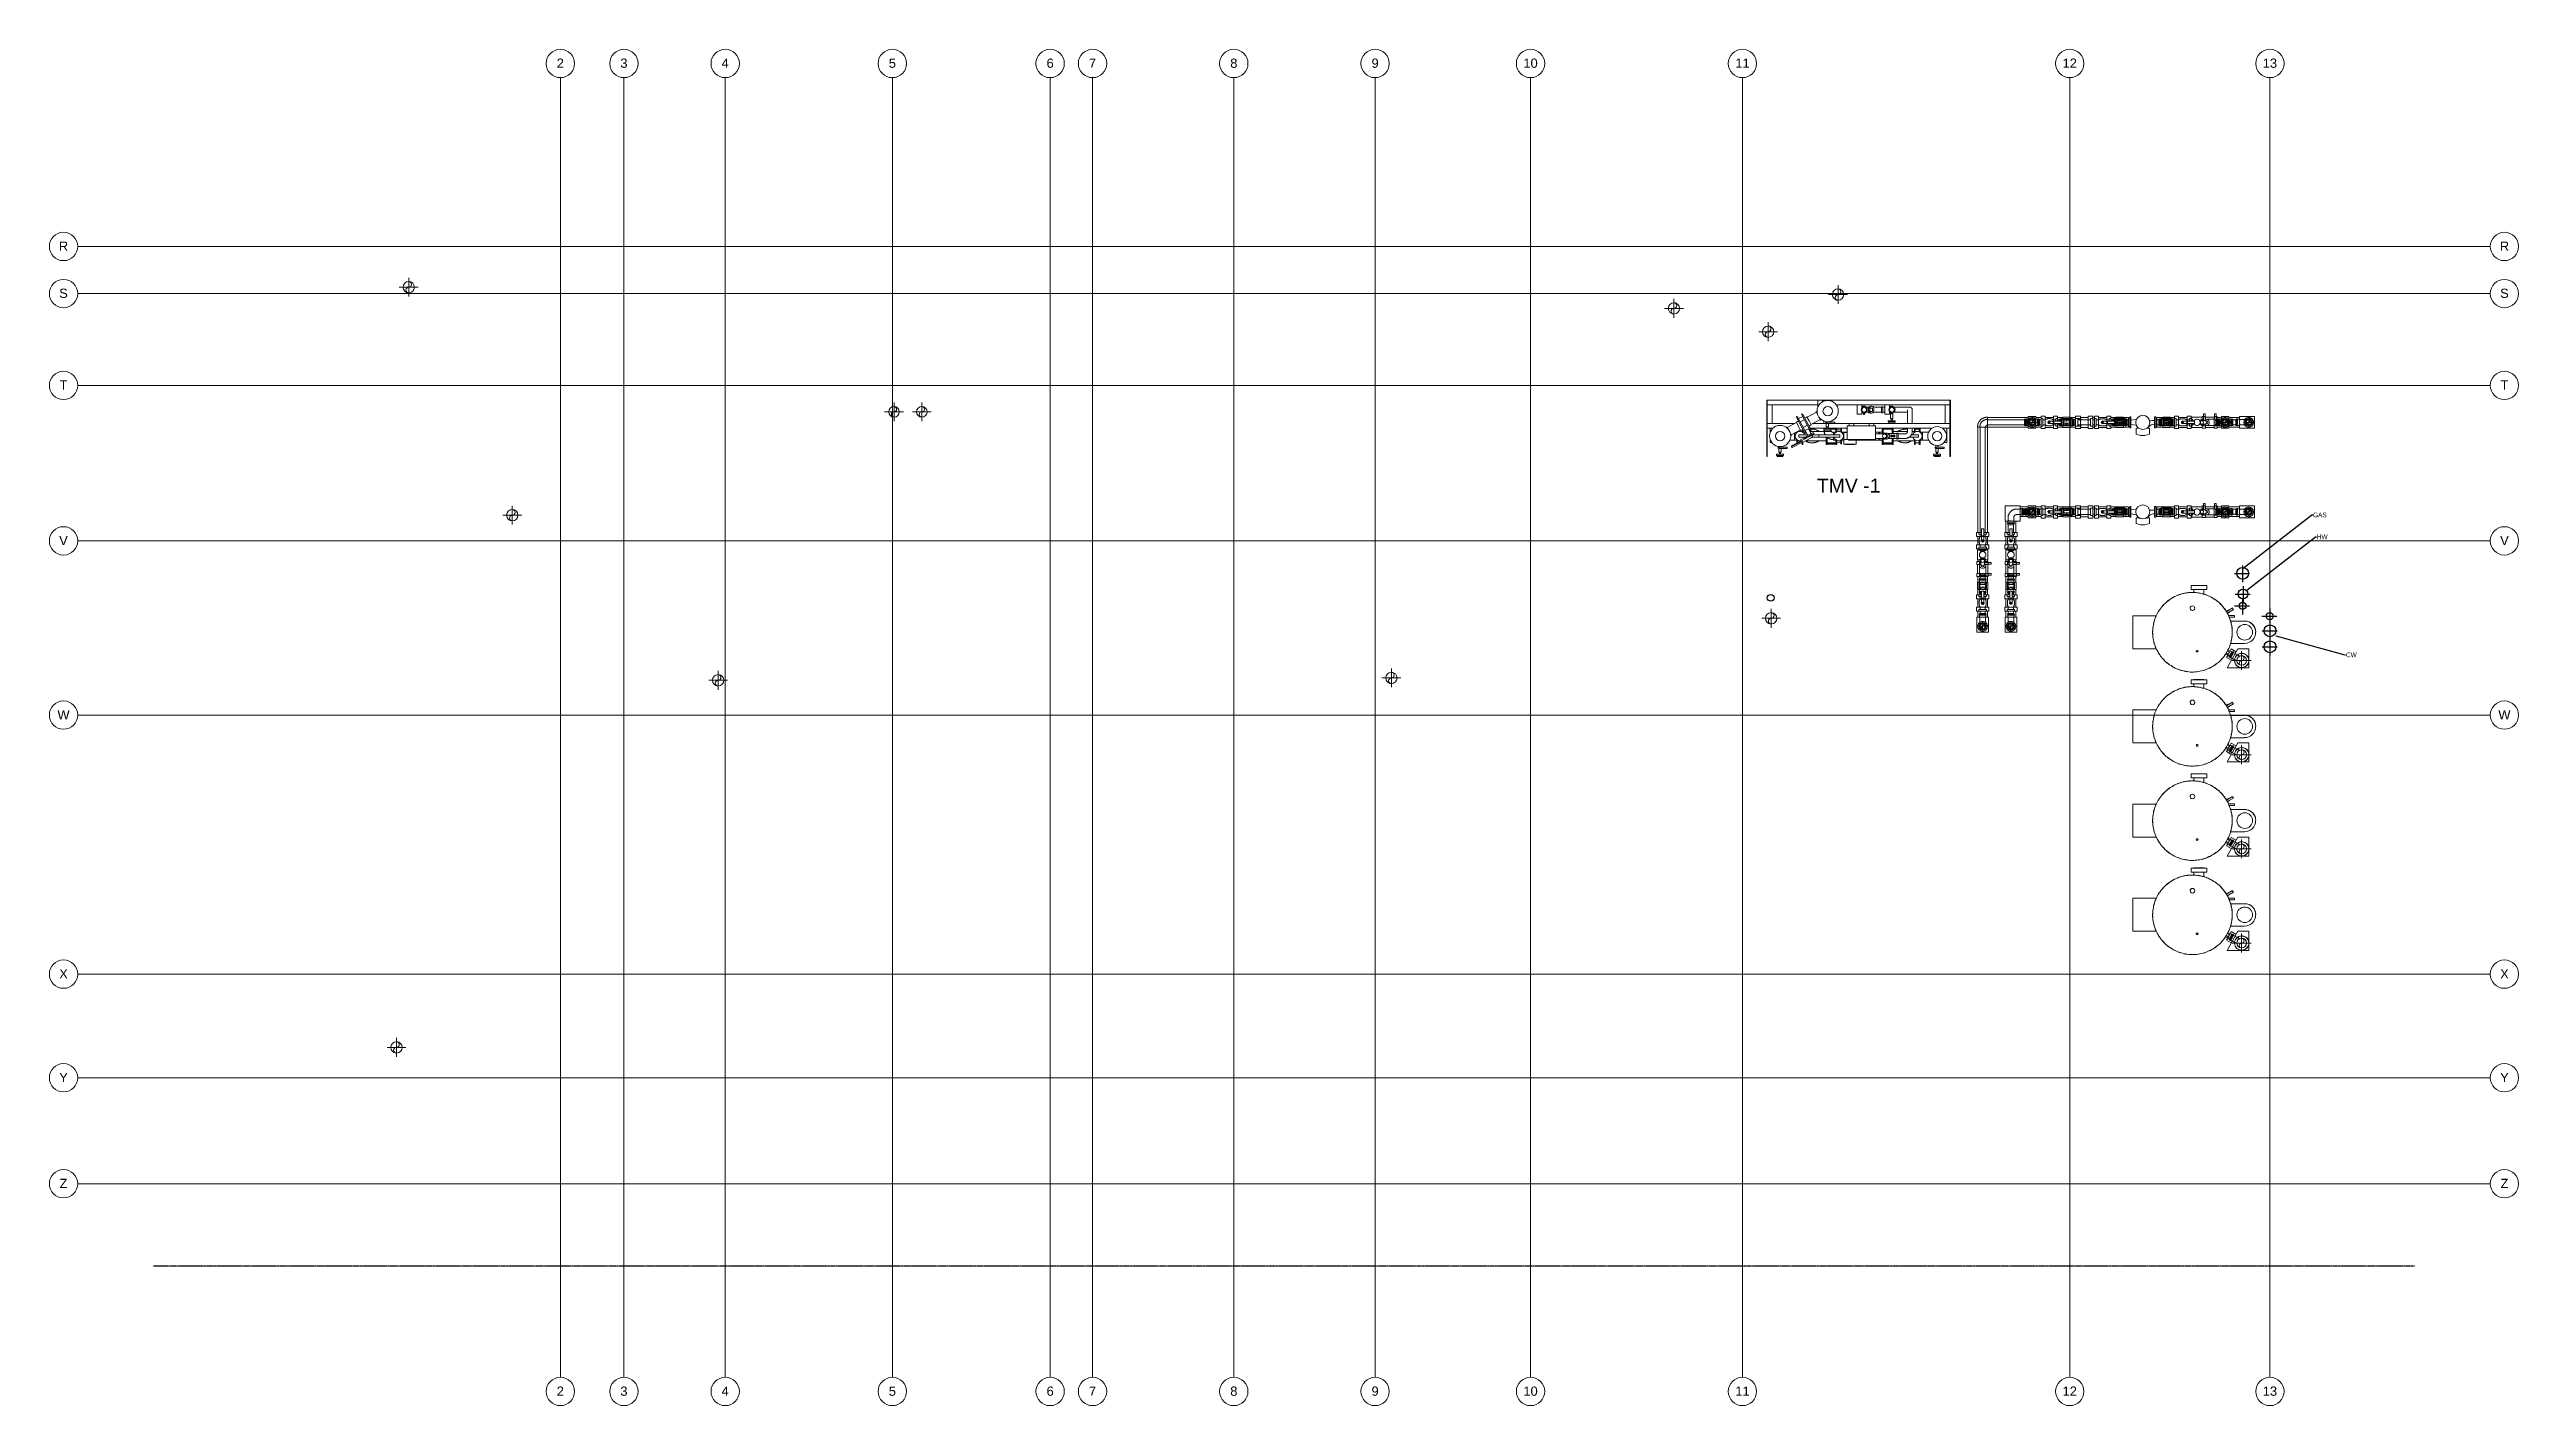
# Model space of a CAD drawing. Header units: inches. Extents: x -3299 to -2250, y -94 to 482.
import ezdxf
from ezdxf import colors
from ezdxf.entities.mleader import LeaderData, LeaderLine
from ezdxf.math import Vec2, Vec3

# ---------------------------------------------------------------- set-up
doc = ezdxf.new("R2010")
doc.units = ezdxf.units.IN
doc.header["$MEASUREMENT"] = 0
doc.linetypes.add('Double Dash 3_8_', pattern=[1, 0.375, -0.125, 0.125, -0.125, 0.125, -0.125])
for name, color, linetype, lineweight in [('C-PROP-LINE', 91, 'Double Dash 3_8_', 30), ('G-ANNO-TEXT', 231, 'Continuous', 9), ('M-EQPM', 50, 'Continuous', 9), ('P-PIPE', 3, 'Continuous', 9), ('P-PIPE-CNTR', 3, 'Continuous', 9), ('S-GRID', 1, 'Continuous', 9), ('S-GRID-IDEN', 1, 'Continuous', 13)]:
    doc.layers.add(name, color=color, linetype=linetype, lineweight=lineweight)
doc.styles.add('Arial', font='arial.ttf', dxfattribs={"height": 3.934132})
doc.styles.add('Arial_1', font='arial.ttf', dxfattribs={"height": 5.901198})

msp = doc.modelspace()

# ---------------------------------------------------------------- texts
at = {"layer": 'G-ANNO-TEXT', "insert": (-2548.4, 299.4), "char_height": 5.9, "width": 32.112, "attachment_point": 1, "line_spacing_factor": 0.938532, "style": 'Arial_1', "bg_fill": 3, "box_fill_scale": 1.25, "bg_fill_color": 0, "bg_fill_transparency": 0}
msp.add_mtext('TMV -1', dxfattribs=at)

# ---------------------------------------------------------------- blocks, each defined once
blk = doc.blocks.new('REVIT-CONQUEST_1LIE - REVIT-CONQUEST_1LIE-1345084-Copy of ROOF LEVEL')
at = {"layer": 'M-EQPM'}
for p, q in [((-4.7, 22.2), (-4.7, 16.2)), ((0, 26.9), (0, 26.9)), ((4.8, 16.2), (4.8, 22.1)), ((-10.3, 17), (-9.9, 17.2)), ((-10.3, 17), (-8.7, 14.4)), ((-9.9, 17.2), (-9.6, 17.4)), ((-8.1, 14.8), (-9.6, 17.4)), ((-9.4, 15.2), (-9.3, 15.3)), ((-9.4, 15.2), (-8.9, 14.3)), ((-8.6, 15.7), (-8.5, 15.7)), ((-8, 14.9), (-8.5, 15.7)), ((-7.1, 17.9), (-7.1, 15.3)), ((-7.1, 17.9), (-6.7, 17.9)), ((-6.7, 17.9), (-6.4, 17.9)), ((-6.4, 15.6), (-6.4, 17.9)), ((8.1, 16), (7.5, 15.1)), ((8.5, 15.7), (8, 14.9)), ((8.5, 15.7), (8.9, 15.5)), ((8.8, 14.3), (9.4, 15.2)), ((8.9, 15.5), (9.4, 15.2)), ((9.3, 14), (9.8, 15)), ((-19.8, 4.9), (-19.9, 4.9)), ((-19.9, 2.7), (-19.9, 4.9)), ((-19.9, 0.6), (-19.9, 2.7)), ((-19.9, 0.6), (-19.8, 0.6)), ((-18.1, 6.1), (-19.8, 6.1)), ((-19.8, 2.7), (-19.8, 6.1)), ((-19.8, -0.6), (-19.8, 2.7)), ((-18.1, 6.1), (-18.1, 2.7)), ((-16.2, 4.9), (-18.1, 4.9)), ((-18.1, 2.7), (-18.1, -0.6)), ((-18.1, 0.6), (-16.9, 0.6)), ((-19.8, -0.6), (-18.1, -0.6)), ((-7, -15.4), (-7, -15.3)), ((-7, -25.3), (-7, -15.4)), ((7, -15.3), (7, -15.4)), ((7, -15.4), (7, -25.3)), ((-7, -25.3), (7, -25.3))]:
    blk.add_line(p, q, dxfattribs=at)
at = {"layer": 'M-EQPM', "flags": 128}
for points in [[(0, 16.9), (-0.7, 16.9), (-1.3, 16.8), (-2, 16.8), (-2.7, 16.7), (-3.4, 16.5), (-4, 16.4), (-4.7, 16.2), (-5.3, 16), (-5.9, 15.8), (-6.6, 15.5), (-7.2, 15.3), (-7.8, 15), (-8.4, 14.6), (-9, 14.3), (-9.5, 13.9), (-10.1, 13.5), (-10.6, 13.1), (-11.1, 12.7), (-11.6, 12.2), (-12.1, 11.8), (-12.6, 11.3), (-13, 10.8), (-13.4, 10.2), (-13.8, 9.7), (-14.2, 9.1), (-14.6, 8.5), (-14.9, 8), (-15.2, 7.4), (-15.5, 6.7), (-15.7, 6.1), (-16, 5.5), (-16.2, 4.8), (-16.3, 4.2), (-16.5, 3.5), (-16.6, 2.9), (-16.7, 2.2), (-16.8, 1.5), (-16.9, 0.9), (-16.9, 0.2), (-16.9, -0.5), (-16.8, -1.2), (-16.8, -1.8), (-16.7, -2.5), (-16.6, -3.2), (-16.4, -3.8), (-16.3, -4.5), (-16.1, -5.1), (-15.9, -5.8), (-15.6, -6.4), (-15.3, -7), (-15.1, -7.6), (-14.7, -8.2), (-14.4, -8.8), (-14, -9.4), (-13.6, -9.9), (-13.2, -10.5), (-12.8, -11), (-12.4, -11.5), (-11.9, -12), (-11.4, -12.4), (-10.9, -12.9), (-10.4, -13.3), (-9.8, -13.7), (-9.3, -14.1), (-8.7, -14.5), (-8.1, -14.8), (-7.5, -15.1), (-6.9, -15.4), (-6.3, -15.7), (-5.7, -15.9), (-5, -16.1), (-4.4, -16.3), (-3.7, -16.5), (-3, -16.6), (-2.4, -16.7), (-1.7, -16.8), (-1, -16.8), (-0.4, -16.9), (0, -16.9)], [(0, -16.9), (0.7, -16.9), (1.3, -16.8), (2, -16.8), (2.7, -16.7), (3.4, -16.5), (4, -16.4), (4.7, -16.2), (5.3, -16), (5.9, -15.8), (6.6, -15.5), (7.2, -15.3), (7.8, -15), (8.4, -14.6), (9, -14.3), (9.5, -13.9), (10.1, -13.5), (10.6, -13.1), (11.1, -12.7), (11.6, -12.2), (12.1, -11.8), (12.6, -11.3), (13, -10.8), (13.4, -10.2), (13.8, -9.7), (14.2, -9.1), (14.6, -8.5), (14.9, -8), (15.2, -7.4), (15.5, -6.7), (15.7, -6.1), (16, -5.5), (16.2, -4.8), (16.3, -4.2), (16.5, -3.5), (16.6, -2.9), (16.7, -2.2), (16.8, -1.5), (16.9, -0.9), (16.9, -0.2), (16.9, 0.5), (16.8, 1.2), (16.8, 1.8), (16.7, 2.5), (16.6, 3.2), (16.4, 3.8), (16.3, 4.5), (16.1, 5.1), (15.9, 5.8), (15.6, 6.4), (15.3, 7), (15.1, 7.6), (14.7, 8.2), (14.4, 8.8), (14, 9.4), (13.6, 9.9), (13.2, 10.5), (12.8, 11), (12.4, 11.5), (11.9, 12), (11.4, 12.4), (10.9, 12.9), (10.4, 13.3), (9.8, 13.7), (9.3, 14.1), (8.7, 14.5), (8.1, 14.8), (7.5, 15.1), (6.9, 15.4), (6.3, 15.7), (5.7, 15.9), (5, 16.1), (4.4, 16.3), (3.7, 16.5), (3, 16.6), (2.4, 16.7), (1.7, 16.8), (1, 16.8), (0.4, 16.9), (0, 16.9)]]:
    blk.add_lwpolyline(points, dxfattribs=at)
at = {"layer": 'M-EQPM'}
for centre, radius, start, end in [((0, 22.2), 4.72, 90, 180), ((-0.1, 22.3), 4.61, 173.9722, 180), ((-0.1, 22.3), 4.61, 152.8972, 164.9769), ((-0.1, 22.3), 4.61, 136.1548, 149.3098), ((-0.1, 22.3), 4.61, 120.083, 133.5271), ((0, 22.2), 3.31, 0, 180), ((0, 22.2), 3.31, 180, 360), ((-0.1, 22.3), 4.61, 104.2475, 117.3231), ((0, 22.1), 4.75, 360, 90), ((0, 0), 16.9, 140.7791, 145.8845), ((0, 0), 16.9, 138.678, 142.7874), ((0, 0), 16.9, 131.3753, 136.5697), ((0, 0), 16.9, 129.6622, 133.9618), ((0, 0), 16.9, 121.9179, 127.2552), ((0, 0), 16.9, 120.5955, 125.1533), ((0, 0), 16.9, 112.5348, 117.9388), ((0, 0), 16.9, 111.4563, 116.3558), ((0, 0), 16.9, 102.4116, 108.6271), ((0, 0), 16.9, 101.8967, 107.5658), ((0, 0), 16.9, 101.7637, 106.3486), ((0, 0), 16.9, 90, 99.3134), ((0, 0), 16.9, 90, 98.7809), ((0, 0), 16.9, 90, 98.2785), ((0, 0), 16.9, 80.6866, 90), ((0, 0), 16.9, 81.3068, 90), ((0, 0), 16.9, 73.6514, 78.0484), ((0, 0), 16.9, 71.3822, 76.3191), ((0, 0), 16.9, 62.059, 67.6577), ((0, 0), 16.9, 52.7448, 58.0821), ((0, 0), 16.9, 43.4303, 48.6247), ((0, 0), 16.9, 34.1155, 39.2209), ((0, 0), 16.9, 175.7697, 178.8113), ((0, 0), 16.9, 178.4263, 183.087), ((0, 0), 16.9, 168.8582, 173.8317), ((0, 0), 16.9, 159.5117, 164.5231), ((0, 0), 16.9, 164.2159, 165.3946), ((0, 0), 16.9, 156.6381, 160.5549), ((0, 0), 16.9, 150.1541, 155.1998), ((0, 0), 16.9, 147.6668, 151.6205), ((-10.2, 0), 1, 90, 270), ((-10.2, 0), 1, 270, 90), ((8, 2), 0.375, 90, 270), ((8, 2), 0.375, 270, 90), ((0, 0), 16.9, 24.8002, 29.8459), ((0, 0), 16.9, 15.4845, 20.4883), ((0, 0), 16.9, 6.2448, 10.7289), ((0, 0), 16.9, 356.8514, 1.803), ((0, 0), 16.9, 182.9181, 184.6134), ((0, 0), 16.9, 186.4222, 187.7882), ((0, 0), 16.9, 187.5304, 192.4662), ((0, 0), 16.9, 191.8602, 193.7309), ((0, 0), 16.9, 196.8598, 201.7846), ((0, 0), 16.9, 200.8012, 202.8487), ((0, 0), 16.9, 206.1861, 211.104), ((0, 0), 16.9, 209.7411, 211.9711), ((0, 0), 16.9, 215.5101, 220.4247), ((0, 0), 16.9, 319.5753, 324.4899), ((0, 0), 16.9, 328.896, 333.8139), ((0, 0), 16.9, 338.2154, 343.1402), ((0, 0), 16.9, 347.5338, 352.4696), ((0, 0), 16.9, 218.68, 221.1002), ((0, 0), 16.9, 224.8323, 229.7469), ((0, 0), 16.9, 227.6181, 230.2393), ((0, 0), 16.9, 234.1529, 239.0709), ((0, 0), 16.9, 236.5556, 239.3935), ((0, 0), 16.9, 243.3891, 245.4923), ((0, 0), 16.9, 243.4723, 245.4923), ((0, 0), 16.9, 245.4923, 248.8312), ((0, 0), 16.9, 252.2645, 258.0528), ((0, 0), 16.9, 261.1199, 270), ((0, 0), 16.9, 270, 278.8801), ((0, 0), 16.9, 281.7603, 287.7829), ((0, 0), 16.9, 291.1688, 294.5077), ((0, 0), 16.9, 294.5077, 296.5277), ((0, 0), 16.9, 300.9291, 305.8471), ((0, 0), 16.9, 310.2531, 315.1677)]:
    blk.add_arc(centre, radius, start, end, dxfattribs=at)
for points, knots in [([(-6.7, 15.5), (-6.8, 15.5), (-6.8, 15.4), (-6.9, 15.4), (-6.9, 15.4), (-7, 15.4), (-7, 15.3), (-7.1, 15.3), (-7.1, 15.3), (-7.1, 15.3), (-7.1, 15.3), (-7.1, 15.3), (-7.1, 15.3)], [0, 0, 0, 0, 0.0833333, 0.125, 0.1666667, 0.25, 0.2916667, 0.3333333, 0.375, 0.4166667, 0.4583333, 0.5, 0.5, 0.5, 0.5]), ([(-6.4, 15.6), (-6.4, 15.6), (-6.4, 15.6), (-6.4, 15.6), (-6.4, 15.6), (-6.4, 15.6), (-6.5, 15.6), (-6.5, 15.6), (-6.6, 15.5), (-6.6, 15.5), (-6.7, 15.5), (-6.7, 15.5), (-6.7, 15.5)], [0.5, 0.5, 0.5, 0.5, 0.5416667, 0.5833333, 0.625, 0.6666667, 0.7083333, 0.75, 0.8333333, 0.875, 0.9166667, 1, 1, 1, 1]), ([(-16.8, 1.2), (-16.8, 1.1), (-16.9, 0.9), (-16.9, 0.7), (-16.9, 0.6), (-16.9, 0.6), (-16.9, 0.6)], [0, 0, 0, 0, 0.1, 0.2, 0.3, 0.3321311, 0.3321311, 0.3321311, 0.3321311]), ([(-16.2, 4.9), (-16.2, 4.9), (-16.2, 4.9), (-16.2, 4.8), (-16.2, 4.7), (-16.3, 4.5), (-16.3, 4.4), (-16.3, 4.3)], [0.6684291, 0.6684291, 0.6684291, 0.6684291, 0.7, 0.8, 0.85, 0.9, 1, 1, 1, 1])]:
    blk.add_open_spline(points, degree=3, knots=knots, dxfattribs=at)
blk = doc.blocks.new('REVIT-CONQUEST_1LIE - REVIT-CONQUEST_1LIE-V1-Copy of ROOF LEVEL')
at = {"layer": 'M-EQPM'}
for p, q in [((-4.7, 22.2), (-4.7, 16.2)), ((0, 26.9), (0, 26.9)), ((4.8, 16.2), (4.8, 22.1)), ((-10.3, 17), (-9.9, 17.2)), ((-10.3, 17), (-8.7, 14.4)), ((-9.9, 17.2), (-9.6, 17.4)), ((-8.1, 14.8), (-9.6, 17.4)), ((-9.4, 15.2), (-9.3, 15.3)), ((-9.4, 15.2), (-8.9, 14.3)), ((-8.6, 15.7), (-8.5, 15.7)), ((-8, 14.9), (-8.5, 15.7)), ((-7.1, 17.9), (-7.1, 15.3)), ((-7.1, 17.9), (-6.7, 17.9)), ((-6.7, 17.9), (-6.4, 17.9)), ((-6.4, 15.6), (-6.4, 17.9)), ((8.1, 16), (7.5, 15.1)), ((8.5, 15.7), (8, 14.9)), ((8.5, 15.7), (8.9, 15.5)), ((8.8, 14.3), (9.4, 15.2)), ((8.9, 15.5), (9.4, 15.2)), ((9.3, 14), (9.8, 15)), ((-19.8, 4.9), (-19.9, 4.9)), ((-19.9, 2.7), (-19.9, 4.9)), ((-19.9, 0.6), (-19.9, 2.7)), ((-19.9, 0.6), (-19.8, 0.6)), ((-18.1, 6.1), (-19.8, 6.1)), ((-19.8, 2.7), (-19.8, 6.1)), ((-19.8, -0.6), (-19.8, 2.7)), ((-18.1, 6.1), (-18.1, 2.7)), ((-16.2, 4.9), (-18.1, 4.9)), ((-18.1, 2.7), (-18.1, -0.6)), ((-18.1, 0.6), (-16.9, 0.6)), ((-19.8, -0.6), (-18.1, -0.6)), ((-7, -15.4), (-7, -15.3)), ((-7, -25.3), (-7, -15.4)), ((7, -15.3), (7, -15.4)), ((7, -15.4), (7, -25.3)), ((-7, -25.3), (7, -25.3))]:
    blk.add_line(p, q, dxfattribs=at)
at = {"layer": 'M-EQPM', "flags": 128}
for points in [[(0, 16.9), (-0.7, 16.9), (-1.3, 16.8), (-2, 16.8), (-2.7, 16.7), (-3.4, 16.5), (-4, 16.4), (-4.7, 16.2), (-5.3, 16), (-5.9, 15.8), (-6.6, 15.5), (-7.2, 15.3), (-7.8, 15), (-8.4, 14.6), (-9, 14.3), (-9.5, 13.9), (-10.1, 13.5), (-10.6, 13.1), (-11.1, 12.7), (-11.6, 12.2), (-12.1, 11.8), (-12.6, 11.3), (-13, 10.8), (-13.4, 10.2), (-13.8, 9.7), (-14.2, 9.1), (-14.6, 8.5), (-14.9, 8), (-15.2, 7.4), (-15.5, 6.7), (-15.7, 6.1), (-16, 5.5), (-16.2, 4.8), (-16.3, 4.2), (-16.5, 3.5), (-16.6, 2.9), (-16.7, 2.2), (-16.8, 1.5), (-16.9, 0.9), (-16.9, 0.2), (-16.9, -0.5), (-16.8, -1.2), (-16.8, -1.8), (-16.7, -2.5), (-16.6, -3.2), (-16.4, -3.8), (-16.3, -4.5), (-16.1, -5.1), (-15.9, -5.8), (-15.6, -6.4), (-15.3, -7), (-15.1, -7.6), (-14.7, -8.2), (-14.4, -8.8), (-14, -9.4), (-13.6, -9.9), (-13.2, -10.5), (-12.8, -11), (-12.4, -11.5), (-11.9, -12), (-11.4, -12.4), (-10.9, -12.9), (-10.4, -13.3), (-9.8, -13.7), (-9.3, -14.1), (-8.7, -14.5), (-8.1, -14.8), (-7.5, -15.1), (-6.9, -15.4), (-6.3, -15.7), (-5.7, -15.9), (-5, -16.1), (-4.4, -16.3), (-3.7, -16.5), (-3, -16.6), (-2.4, -16.7), (-1.7, -16.8), (-1, -16.8), (-0.4, -16.9), (0, -16.9)], [(0, -16.9), (0.7, -16.9), (1.3, -16.8), (2, -16.8), (2.7, -16.7), (3.4, -16.5), (4, -16.4), (4.7, -16.2), (5.3, -16), (5.9, -15.8), (6.6, -15.5), (7.2, -15.3), (7.8, -15), (8.4, -14.6), (9, -14.3), (9.5, -13.9), (10.1, -13.5), (10.6, -13.1), (11.1, -12.7), (11.6, -12.2), (12.1, -11.8), (12.6, -11.3), (13, -10.8), (13.4, -10.2), (13.8, -9.7), (14.2, -9.1), (14.6, -8.5), (14.9, -8), (15.2, -7.4), (15.5, -6.7), (15.7, -6.1), (16, -5.5), (16.2, -4.8), (16.3, -4.2), (16.5, -3.5), (16.6, -2.9), (16.7, -2.2), (16.8, -1.5), (16.9, -0.9), (16.9, -0.2), (16.9, 0.5), (16.8, 1.2), (16.8, 1.8), (16.7, 2.5), (16.6, 3.2), (16.4, 3.8), (16.3, 4.5), (16.1, 5.1), (15.9, 5.8), (15.6, 6.4), (15.3, 7), (15.1, 7.6), (14.7, 8.2), (14.4, 8.8), (14, 9.4), (13.6, 9.9), (13.2, 10.5), (12.8, 11), (12.4, 11.5), (11.9, 12), (11.4, 12.4), (10.9, 12.9), (10.4, 13.3), (9.8, 13.7), (9.3, 14.1), (8.7, 14.5), (8.1, 14.8), (7.5, 15.1), (6.9, 15.4), (6.3, 15.7), (5.7, 15.9), (5, 16.1), (4.4, 16.3), (3.7, 16.5), (3, 16.6), (2.4, 16.7), (1.7, 16.8), (1, 16.8), (0.4, 16.9), (0, 16.9)]]:
    blk.add_lwpolyline(points, dxfattribs=at)
at = {"layer": 'M-EQPM'}
for centre, radius, start, end in [((0, 22.2), 4.72, 90, 180), ((-0.1, 22.3), 4.61, 173.9722, 180), ((-0.1, 22.3), 4.61, 152.8972, 164.9769), ((-0.1, 22.3), 4.61, 136.1548, 149.3098), ((-0.1, 22.3), 4.61, 120.083, 133.5271), ((0, 22.2), 3.31, 0, 180), ((0, 22.2), 3.31, 180, 360), ((-0.1, 22.3), 4.61, 104.2475, 117.3231), ((0, 22.1), 4.75, 360, 90), ((0, 0), 16.9, 140.7791, 145.8845), ((0, 0), 16.9, 138.678, 142.7874), ((0, 0), 16.9, 131.3753, 136.5697), ((0, 0), 16.9, 129.6622, 133.9618), ((0, 0), 16.9, 121.9179, 127.2552), ((0, 0), 16.9, 120.5955, 125.1533), ((0, 0), 16.9, 112.5348, 117.9388), ((0, 0), 16.9, 111.4563, 116.3558), ((0, 0), 16.9, 102.4116, 108.6271), ((0, 0), 16.9, 101.8967, 107.5658), ((0, 0), 16.9, 101.7637, 106.3486), ((0, 0), 16.9, 90, 99.3134), ((0, 0), 16.9, 90, 98.7809), ((0, 0), 16.9, 90, 98.2785), ((0, 0), 16.9, 80.6866, 90), ((0, 0), 16.9, 81.3068, 90), ((0, 0), 16.9, 73.6514, 78.0484), ((0, 0), 16.9, 71.3822, 76.3191), ((0, 0), 16.9, 62.059, 67.6577), ((0, 0), 16.9, 52.7448, 58.0821), ((0, 0), 16.9, 43.4303, 48.6247), ((0, 0), 16.9, 34.1155, 39.2209), ((0, 0), 16.9, 175.7697, 178.8113), ((0, 0), 16.9, 178.4263, 183.087), ((0, 0), 16.9, 168.8582, 173.8317), ((0, 0), 16.9, 159.5117, 164.5231), ((0, 0), 16.9, 164.2159, 165.3946), ((0, 0), 16.9, 156.6381, 160.5549), ((0, 0), 16.9, 150.1541, 155.1998), ((0, 0), 16.9, 147.6668, 151.6205), ((-10.2, 0), 1, 90, 270), ((-10.2, 0), 1, 270, 90), ((8, 2), 0.375, 90, 270), ((8, 2), 0.375, 270, 90), ((0, 0), 16.9, 24.8002, 29.8459), ((0, 0), 16.9, 15.4845, 20.4883), ((0, 0), 16.9, 6.2448, 10.7289), ((0, 0), 16.9, 356.8514, 1.803), ((0, 0), 16.9, 182.9181, 184.6134), ((0, 0), 16.9, 186.4222, 187.7855), ((0, 0), 16.9, 187.5304, 192.4662), ((0, 0), 16.9, 191.8602, 193.7309), ((0, 0), 16.9, 196.8598, 201.7846), ((0, 0), 16.9, 200.8012, 202.8487), ((0, 0), 16.9, 206.1861, 211.104), ((0, 0), 16.9, 209.7411, 211.9711), ((0, 0), 16.9, 215.5101, 220.4247), ((0, 0), 16.9, 319.5753, 324.4899), ((0, 0), 16.9, 328.896, 333.8139), ((0, 0), 16.9, 338.2154, 343.1402), ((0, 0), 16.9, 347.5338, 352.4696), ((0, 0), 16.9, 218.68, 221.1002), ((0, 0), 16.9, 224.8323, 229.7469), ((0, 0), 16.9, 227.6181, 230.2393), ((0, 0), 16.9, 234.1529, 239.0709), ((0, 0), 16.9, 236.5556, 239.3935), ((0, 0), 16.9, 243.3891, 245.4923), ((0, 0), 16.9, 243.4723, 245.4923), ((0, 0), 16.9, 245.4923, 248.8312), ((0, 0), 16.9, 252.2645, 258.0528), ((0, 0), 16.9, 261.1199, 270), ((0, 0), 16.9, 270, 278.8801), ((0, 0), 16.9, 281.7603, 287.7829), ((0, 0), 16.9, 291.1688, 294.5077), ((0, 0), 16.9, 294.5077, 296.5277), ((0, 0), 16.9, 300.9291, 305.8471), ((0, 0), 16.9, 310.2531, 315.1677)]:
    blk.add_arc(centre, radius, start, end, dxfattribs=at)
for points, knots in [([(-6.7, 15.5), (-6.8, 15.5), (-6.8, 15.4), (-6.9, 15.4), (-6.9, 15.4), (-7, 15.4), (-7, 15.3), (-7.1, 15.3), (-7.1, 15.3), (-7.1, 15.3), (-7.1, 15.3), (-7.1, 15.3), (-7.1, 15.3)], [0, 0, 0, 0, 0.0833333, 0.125, 0.1666667, 0.25, 0.2916667, 0.3333333, 0.375, 0.4166667, 0.4583333, 0.5, 0.5, 0.5, 0.5]), ([(-6.4, 15.6), (-6.4, 15.6), (-6.4, 15.6), (-6.4, 15.6), (-6.4, 15.6), (-6.4, 15.6), (-6.5, 15.6), (-6.5, 15.6), (-6.6, 15.5), (-6.6, 15.5), (-6.7, 15.5), (-6.7, 15.5), (-6.7, 15.5)], [0.5, 0.5, 0.5, 0.5, 0.5416667, 0.5833333, 0.625, 0.6666667, 0.7083333, 0.75, 0.8333333, 0.875, 0.9166667, 1, 1, 1, 1]), ([(-16.8, 1.2), (-16.8, 1.1), (-16.9, 0.9), (-16.9, 0.7), (-16.9, 0.6), (-16.9, 0.6), (-16.9, 0.6)], [0, 0, 0, 0, 0.1, 0.2, 0.3, 0.3321311, 0.3321311, 0.3321311, 0.3321311]), ([(-16.2, 4.9), (-16.2, 4.9), (-16.2, 4.9), (-16.2, 4.8), (-16.2, 4.7), (-16.3, 4.5), (-16.3, 4.4), (-16.3, 4.3)], [0.6684291, 0.6684291, 0.6684291, 0.6684291, 0.7, 0.8, 0.85, 0.9, 1, 1, 1, 1])]:
    blk.add_open_spline(points, degree=3, knots=knots, dxfattribs=at)
blk = doc.blocks.new('Victaulic-VicPress316-Elbow 90-45deg Style P568_P571 - Standard-523021-Copy of ROOF LEVEL')
at = {"layer": 'P-PIPE'}
for p, q in [((-2372.8, 104.9), (-2373.4, 103.8)), ((-2372.1, 106), (-2372.8, 104.9)), ((-2372.4, 104.7), (-2371.7, 105.8)), ((-2371.7, 105.8), (-2372.1, 106)), ((-2372.1, 105.2), (-2372.1, 105.2)), ((-2372, 104.5), (-2371.4, 105.6)), ((-2372, 105.4), (-2372, 105.4)), ((-2371.6, 105.9), (-2371.6, 105.9)), ((-2371.4, 105.7), (-2371.4, 105.7)), ((-2371.4, 105.6), (-2371.4, 105.6)), ((-2371.4, 105.6), (-2371.4, 105.6)), ((-2371.4, 105.6), (-2371.4, 105.6)), ((-2371.4, 105.6), (-2371.4, 105.6)), ((-2370.8, 105.3), (-2371.4, 105.6)), ((-2369.8, 104.6), (-2370.7, 105.1)), ((-2373.4, 103.8), (-2373, 103.6)), ((-2373, 103.6), (-2372.4, 104.7)), ((-2373, 103.6), (-2373, 103.6)), ((-2373, 103.6), (-2373, 103.6)), ((-2373, 103.6), (-2373, 103.6)), ((-2373, 103.6), (-2373, 103.6)), ((-2372.9, 103.8), (-2372.9, 103.8)), ((-2372.7, 103.4), (-2372.4, 103.9)), ((-2372.7, 103.4), (-2372.7, 103.4)), ((-2372.7, 103.4), (-2372.1, 103)), ((-2372.6, 103.6), (-2372.6, 103.6)), ((-2372.4, 103.9), (-2372, 104.5)), ((-2372, 103), (-2372, 103)), ((-2371.9, 103), (-2371, 102.5)), ((-2371.6, 103.4), (-2371.6, 103.5)), ((-2371, 102.5), (-2371, 102.5)), ((-2370.9, 104.6), (-2370.9, 104.7)), ((-2370.9, 102.5), (-2370.8, 102.4)), ((-2369.6, 104.4), (-2369.8, 104.6)), ((-2369.8, 104.6), (-2369.8, 104.6)), ((-2369.6, 104.4), (-2369.5, 104.4))]:
    blk.add_line(p, q, dxfattribs=at)
at = {"layer": 'P-PIPE', "flags": 128}
for points in [[(-2372.2, 104.9), (-2372.3, 104.9), (-2372.3, 104.8)], [(-2372.1, 105.1), (-2372.1, 105.1), (-2372.2, 105.1), (-2372.2, 105), (-2372.2, 105), (-2372.2, 104.9)], [(-2372, 105.4), (-2372, 105.3), (-2372, 105.3), (-2372, 105.3), (-2372.1, 105.2), (-2372.1, 105.2)], [(-2371.9, 105.6), (-2371.9, 105.6), (-2371.9, 105.5), (-2371.9, 105.5), (-2371.9, 105.5), (-2371.9, 105.4), (-2372, 105.4)], [(-2371.9, 104.7), (-2371.9, 104.7), (-2371.9, 104.8), (-2371.9, 104.8), (-2371.8, 104.8), (-2371.8, 104.9), (-2371.8, 104.9), (-2371.8, 105), (-2371.7, 105), (-2371.7, 105.1), (-2371.7, 105.1)], [(-2371.7, 105.8), (-2371.7, 105.8), (-2371.8, 105.8), (-2371.8, 105.7), (-2371.8, 105.7), (-2371.8, 105.7), (-2371.8, 105.7), (-2371.8, 105.7), (-2371.8, 105.6)], [(-2371.8, 105.6), (-2371.8, 105.6), (-2371.8, 105.6)], [(-2371.7, 105.9), (-2371.7, 105.9), (-2371.7, 105.9), (-2371.7, 105.9), (-2371.7, 105.9), (-2371.6, 105.9)], [(-2371.7, 105.8), (-2371.7, 105.8), (-2371.7, 105.8), (-2371.7, 105.9), (-2371.7, 105.9), (-2371.7, 105.9)], [(-2371.7, 105.8), (-2371.7, 105.8), (-2371.7, 105.8), (-2371.7, 105.8), (-2371.7, 105.8)], [(-2371.7, 105.8), (-2371.7, 105.8), (-2371.7, 105.8), (-2371.7, 105.8), (-2371.7, 105.8)], [(-2371.7, 105.8), (-2371.7, 105.8), (-2371.7, 105.8), (-2371.7, 105.8), (-2371.7, 105.8)], [(-2371.7, 105.8), (-2371.7, 105.8), (-2371.7, 105.8), (-2371.7, 105.8)], [(-2371.7, 105.8), (-2371.7, 105.8), (-2371.7, 105.8)], [(-2371.7, 105.1), (-2371.7, 105.1), (-2371.6, 105.2), (-2371.6, 105.2), (-2371.6, 105.2)], [(-2371.6, 105.9), (-2371.5, 105.9), (-2371.5, 105.9), (-2371.5, 105.9), (-2371.5, 105.9), (-2371.5, 105.9), (-2371.5, 105.9), (-2371.5, 105.9), (-2371.5, 105.9)], [(-2371.6, 105.9), (-2371.6, 105.9), (-2371.6, 105.9), (-2371.6, 105.9), (-2371.6, 105.9), (-2371.6, 105.9), (-2371.6, 105.9)], [(-2371.6, 105.9), (-2371.6, 105.9), (-2371.6, 105.9), (-2371.6, 105.9), (-2371.6, 105.9), (-2371.6, 105.9)], [(-2371.6, 105.2), (-2371.6, 105.3), (-2371.6, 105.3), (-2371.6, 105.3), (-2371.5, 105.4), (-2371.5, 105.4)], [(-2371.5, 105.9), (-2371.5, 105.9), (-2371.5, 105.9), (-2371.5, 105.9), (-2371.5, 105.9), (-2371.5, 105.9), (-2371.5, 105.9), (-2371.4, 105.9), (-2371.4, 105.9)], [(-2371.5, 105.5), (-2371.5, 105.5), (-2371.5, 105.5)], [(-2371.5, 105.4), (-2371.5, 105.4), (-2371.5, 105.4), (-2371.5, 105.5)], [(-2371.4, 105.9), (-2371.4, 105.9), (-2371.4, 105.9), (-2371.4, 105.8), (-2371.4, 105.8), (-2371.4, 105.8), (-2371.4, 105.8), (-2371.4, 105.8), (-2371.4, 105.8)], [(-2371.4, 105.9), (-2371.4, 105.9), (-2371.4, 105.9)], [(-2371.4, 105.8), (-2371.4, 105.8), (-2371.4, 105.8), (-2371.4, 105.8), (-2371.4, 105.7), (-2371.4, 105.7)], [(-2371.4, 105.8), (-2371.4, 105.8), (-2371.4, 105.8), (-2371.4, 105.8), (-2371.4, 105.8), (-2371.4, 105.8)], [(-2371.4, 105.7), (-2371.4, 105.6), (-2371.4, 105.6), (-2371.4, 105.6)], [(-2371.4, 105.7), (-2371.4, 105.7), (-2371.4, 105.7), (-2371.4, 105.7), (-2371.4, 105.7), (-2371.4, 105.7), (-2371.4, 105.7)], [(-2371.4, 105.7), (-2371.4, 105.7), (-2371.4, 105.7), (-2371.4, 105.7), (-2371.4, 105.7), (-2371.4, 105.7)], [(-2371.4, 105.6), (-2371.4, 105.6), (-2371.4, 105.6)], [(-2371.4, 105.5), (-2371.4, 105.5), (-2371.4, 105.6), (-2371.4, 105.6), (-2371.4, 105.6), (-2371.4, 105.6), (-2371.4, 105.6)], [(-2371.4, 105.6), (-2371.4, 105.6), (-2371.4, 105.6), (-2371.4, 105.6), (-2371.4, 105.6)], [(-2371.4, 105.6), (-2371.4, 105.6), (-2371.4, 105.6), (-2371.4, 105.6)], [(-2370.8, 105.3), (-2370.8, 105.3), (-2370.8, 105.3), (-2370.8, 105.3), (-2370.8, 105.3), (-2370.8, 105.3), (-2370.8, 105.2), (-2370.7, 105.2)], [(-2370.7, 105.2), (-2370.7, 105.2), (-2370.7, 105.2), (-2370.7, 105.2), (-2370.7, 105.2), (-2370.7, 105.2), (-2370.7, 105.2), (-2370.7, 105.2), (-2370.7, 105.2), (-2370.7, 105.2), (-2370.7, 105.1), (-2370.7, 105.1)], [(-2370.7, 105.1), (-2370.7, 105.1), (-2370.7, 105.1), (-2370.7, 105.1), (-2370.7, 105.1), (-2370.7, 105.1), (-2370.7, 105.1)], [(-2372.9, 103.8), (-2372.9, 103.8), (-2372.9, 103.7), (-2372.9, 103.7), (-2372.9, 103.7), (-2373, 103.7)], [(-2373, 103.7), (-2373, 103.7), (-2373, 103.6), (-2373, 103.6), (-2373, 103.6), (-2373, 103.6), (-2373, 103.6), (-2373, 103.6), (-2373, 103.6), (-2373, 103.6)], [(-2373, 103.5), (-2373, 103.5), (-2373, 103.5), (-2373, 103.5), (-2373, 103.5), (-2373, 103.5), (-2373, 103.5), (-2373, 103.5), (-2373, 103.5), (-2373, 103.5), (-2373, 103.6)], [(-2373, 103.6), (-2373, 103.6), (-2373, 103.6), (-2373, 103.6), (-2373, 103.6)], [(-2373, 103.6), (-2373, 103.6), (-2373, 103.6), (-2373, 103.6)], [(-2373, 103.4), (-2373, 103.4), (-2373, 103.4), (-2373, 103.4), (-2373, 103.4), (-2373, 103.4), (-2373, 103.4), (-2373, 103.4), (-2373, 103.4), (-2373, 103.4), (-2373, 103.5), (-2373, 103.5), (-2373, 103.5), (-2373, 103.5), (-2373, 103.5)], [(-2373, 103.3), (-2373, 103.3), (-2373, 103.3), (-2373, 103.3), (-2373, 103.3), (-2373, 103.3), (-2373, 103.4), (-2373, 103.4), (-2373, 103.4), (-2373, 103.4), (-2373, 103.4)], [(-2372.9, 103.3), (-2372.9, 103.3), (-2372.9, 103.3), (-2372.9, 103.3), (-2372.9, 103.3), (-2372.9, 103.3), (-2372.9, 103.3), (-2373, 103.3), (-2373, 103.3), (-2373, 103.3), (-2373, 103.3)], [(-2372.8, 103.9), (-2372.8, 103.9), (-2372.8, 103.9), (-2372.9, 103.9), (-2372.9, 103.8)], [(-2372.8, 103.3), (-2372.8, 103.3), (-2372.8, 103.3), (-2372.9, 103.3), (-2372.9, 103.3), (-2372.9, 103.3), (-2372.9, 103.3), (-2372.9, 103.3), (-2372.9, 103.3), (-2372.9, 103.3)], [(-2372.7, 104.2), (-2372.7, 104.1), (-2372.7, 104.1), (-2372.7, 104.1), (-2372.8, 104)], [(-2372.8, 104), (-2372.8, 104), (-2372.8, 103.9)], [(-2372.8, 103.3), (-2372.8, 103.3), (-2372.8, 103.3), (-2372.8, 103.3), (-2372.8, 103.3), (-2372.8, 103.3)], [(-2372.8, 103.3), (-2372.8, 103.3), (-2372.8, 103.3), (-2372.8, 103.3), (-2372.8, 103.3)], [(-2372.7, 103.3), (-2372.7, 103.3), (-2372.7, 103.3), (-2372.7, 103.3), (-2372.7, 103.3), (-2372.7, 103.3), (-2372.8, 103.3), (-2372.8, 103.3), (-2372.8, 103.3)], [(-2372.5, 104.5), (-2372.5, 104.4), (-2372.5, 104.4), (-2372.6, 104.3), (-2372.6, 104.3), (-2372.6, 104.3), (-2372.6, 104.2), (-2372.7, 104.2)], [(-2372.7, 103.4), (-2372.7, 103.4), (-2372.7, 103.4), (-2372.7, 103.4), (-2372.7, 103.4), (-2372.7, 103.4), (-2372.7, 103.4), (-2372.6, 103.4), (-2372.6, 103.5), (-2372.6, 103.5)], [(-2372.7, 103.4), (-2372.7, 103.4), (-2372.7, 103.4), (-2372.7, 103.4), (-2372.7, 103.3), (-2372.7, 103.3), (-2372.7, 103.3), (-2372.7, 103.3)], [(-2372.7, 103.4), (-2372.7, 103.4), (-2372.7, 103.4), (-2372.7, 103.4)], [(-2372.7, 103.4), (-2372.7, 103.4), (-2372.7, 103.4), (-2372.7, 103.4)], [(-2372.7, 103.4), (-2372.7, 103.4), (-2372.7, 103.4)], [(-2372.6, 103.6), (-2372.5, 103.6), (-2372.5, 103.7), (-2372.5, 103.7), (-2372.5, 103.7), (-2372.5, 103.7)], [(-2372.6, 103.5), (-2372.6, 103.5), (-2372.6, 103.5), (-2372.6, 103.5), (-2372.6, 103.6)], [(-2372.4, 104.6), (-2372.4, 104.6), (-2372.5, 104.5), (-2372.5, 104.5)], [(-2372.5, 103.7), (-2372.4, 103.8), (-2372.4, 103.8), (-2372.4, 103.9), (-2372.4, 103.9), (-2372.4, 103.9)], [(-2372.4, 104.7), (-2372.4, 104.6), (-2372.4, 104.6)], [(-2372.3, 104.7), (-2372.4, 104.7), (-2372.4, 104.7)], [(-2372.4, 103.9), (-2372.3, 104), (-2372.3, 104), (-2372.3, 104)], [(-2372.3, 104.8), (-2372.3, 104.8), (-2372.3, 104.7)], [(-2372.3, 104), (-2372.3, 104.1), (-2372.2, 104.1), (-2372.2, 104.2)], [(-2372.2, 104.2), (-2372.2, 104.2), (-2372.2, 104.3), (-2372.1, 104.3), (-2372.1, 104.3), (-2372.1, 104.4)], [(-2372.1, 104.4), (-2372.1, 104.4), (-2372, 104.5), (-2372, 104.5)], [(-2372.1, 103), (-2372.1, 103), (-2372.1, 103), (-2372.1, 103), (-2372.1, 103), (-2372.1, 103)], [(-2372, 103), (-2372.1, 103), (-2372.1, 103)], [(-2372, 104.5), (-2372, 104.5), (-2372, 104.6), (-2372, 104.6), (-2371.9, 104.7)], [(-2372, 103), (-2372, 103), (-2372, 103), (-2372, 103), (-2372, 103)], [(-2371.9, 103), (-2371.9, 103), (-2371.9, 103), (-2372, 103), (-2372, 103), (-2372, 103), (-2372, 103)], [(-2371.9, 103), (-2371.9, 103), (-2371.9, 103)], [(-2371.9, 103), (-2371.9, 103), (-2371.9, 103)], [(-2371.9, 103), (-2371.9, 103), (-2371.9, 103)], [(-2370.6, 102.3), (-2370.6, 102.3), (-2370.7, 102.4), (-2370.8, 102.4)], [(-2370, 102), (-2370, 102), (-2370.1, 102), (-2370.2, 102.1), (-2370.3, 102.1), (-2370.4, 102.2), (-2370.5, 102.2), (-2370.5, 102.3)], [(-2369.5, 104.4), (-2369.4, 104.3), (-2369.3, 104.3), (-2369.2, 104.2), (-2369.1, 104.2), (-2369.1, 104.1), (-2369, 104.1), (-2368.9, 104), (-2368.8, 104)]]:
    blk.add_lwpolyline(points, dxfattribs=at)
blk = doc.blocks.new('Victaulic-VicPress316-Elbow 90-45deg Style P568_P571 - Standard-V2-Copy of ROOF LEVEL')
at = {"layer": 'P-PIPE'}
for p, q in [((-2372.8, 144.9), (-2373.4, 143.8)), ((-2373.4, 143.8), (-2373, 143.6)), ((-2373, 143.6), (-2372.6, 144.2)), ((-2373, 143.6), (-2373, 143.6)), ((-2373, 143.6), (-2373, 143.6)), ((-2373, 143.6), (-2373, 143.6)), ((-2373, 143.6), (-2373, 143.6)), ((-2372.9, 143.8), (-2372.9, 143.8)), ((-2372.2, 145.9), (-2372.8, 144.9)), ((-2372.8, 143.3), (-2372.8, 143.3)), ((-2372.8, 143.3), (-2372.8, 143.3)), ((-2372.7, 143.4), (-2372.6, 143.5)), ((-2372.7, 143.4), (-2372.7, 143.4)), ((-2372.7, 143.4), (-2372.1, 143)), ((-2372.6, 144.2), (-2372.4, 144.7)), ((-2372.6, 143.5), (-2372, 144.5)), ((-2372.5, 143.7), (-2372.4, 143.8)), ((-2372.4, 144.7), (-2371.7, 145.8)), ((-2372.4, 144.7), (-2372.4, 144.6)), ((-2372.2, 144.9), (-2372.3, 144.9)), ((-2372.3, 144), (-2372.3, 144)), ((-2372.1, 146), (-2372.2, 145.9)), ((-2371.7, 145.8), (-2372.1, 146)), ((-2372, 144.5), (-2371.4, 145.6)), ((-2371.9, 143), (-2371, 142.5)), ((-2371.7, 145.8), (-2371.7, 145.8)), ((-2371.6, 143.4), (-2371.6, 143.5)), ((-2371.4, 145.6), (-2371.4, 145.6)), ((-2371.4, 145.6), (-2371.4, 145.6)), ((-2371.4, 145.6), (-2371.4, 145.6)), ((-2371.4, 145.6), (-2371.4, 145.6)), ((-2370.8, 145.3), (-2371.4, 145.6)), ((-2371.4, 145.5), (-2371.4, 145.5)), ((-2371, 142.5), (-2371, 142.5)), ((-2370.9, 144.7), (-2370.9, 144.7)), ((-2370.9, 144.6), (-2370.9, 144.7)), ((-2370.9, 142.5), (-2370.8, 142.4)), ((-2369.8, 144.6), (-2370.7, 145.1)), ((-2369.6, 144.4), (-2369.8, 144.6)), ((-2369.8, 144.6), (-2369.8, 144.6)), ((-2369.6, 144.4), (-2369.5, 144.4))]:
    blk.add_line(p, q, dxfattribs=at)
at = {"layer": 'P-PIPE', "flags": 128}
for points in [[(-2372.9, 143.8), (-2372.9, 143.8), (-2372.9, 143.7), (-2372.9, 143.7), (-2372.9, 143.7), (-2373, 143.7), (-2373, 143.7), (-2373, 143.6)], [(-2373, 143.5), (-2373, 143.5), (-2373, 143.6)], [(-2373, 143.6), (-2373, 143.6), (-2373, 143.6), (-2373, 143.6)], [(-2373, 143.6), (-2373, 143.6), (-2373, 143.6), (-2373, 143.6), (-2373, 143.6)], [(-2373, 143.6), (-2373, 143.6), (-2373, 143.6), (-2373, 143.6), (-2373, 143.6)], [(-2373, 143.6), (-2373, 143.6), (-2373, 143.6), (-2373, 143.6)], [(-2373, 143.5), (-2373, 143.5), (-2373, 143.5)], [(-2373, 143.5), (-2373, 143.5), (-2373, 143.5)], [(-2373, 143.4), (-2373, 143.4), (-2373, 143.4), (-2373, 143.4), (-2373, 143.4), (-2373, 143.4), (-2373, 143.4), (-2373, 143.4), (-2373, 143.4), (-2373, 143.4), (-2373, 143.4), (-2373, 143.4), (-2373, 143.5), (-2373, 143.5), (-2373, 143.5), (-2373, 143.5), (-2373, 143.5), (-2373, 143.5), (-2373, 143.5), (-2373, 143.5), (-2373, 143.5)], [(-2373, 143.4), (-2373, 143.4), (-2373, 143.4)], [(-2373, 143.3), (-2373, 143.3), (-2373, 143.4)], [(-2372.9, 143.3), (-2372.9, 143.3), (-2372.9, 143.3), (-2373, 143.3), (-2373, 143.3), (-2373, 143.3), (-2373, 143.3), (-2373, 143.3), (-2373, 143.3), (-2373, 143.3), (-2373, 143.3)], [(-2372.8, 144), (-2372.8, 144), (-2372.8, 143.9), (-2372.8, 143.9), (-2372.8, 143.9), (-2372.9, 143.9), (-2372.9, 143.8)], [(-2372.8, 143.3), (-2372.8, 143.3), (-2372.9, 143.3), (-2372.9, 143.3), (-2372.9, 143.3), (-2372.9, 143.3), (-2372.9, 143.3), (-2372.9, 143.3), (-2372.9, 143.3), (-2372.9, 143.3), (-2372.9, 143.3), (-2372.9, 143.3), (-2372.9, 143.3)], [(-2372.6, 144.2), (-2372.6, 144.2), (-2372.7, 144.2), (-2372.7, 144.1), (-2372.7, 144.1), (-2372.7, 144.1), (-2372.8, 144)], [(-2372.8, 143.3), (-2372.8, 143.3), (-2372.8, 143.3), (-2372.8, 143.3), (-2372.8, 143.3)], [(-2372.8, 143.3), (-2372.8, 143.3), (-2372.8, 143.3), (-2372.8, 143.3), (-2372.8, 143.3)], [(-2372.7, 143.3), (-2372.7, 143.3), (-2372.7, 143.3), (-2372.7, 143.3), (-2372.7, 143.3), (-2372.7, 143.3), (-2372.8, 143.3), (-2372.8, 143.3), (-2372.8, 143.3)], [(-2372.7, 143.4), (-2372.7, 143.4), (-2372.7, 143.4), (-2372.6, 143.4), (-2372.6, 143.5), (-2372.6, 143.5), (-2372.6, 143.5), (-2372.6, 143.5), (-2372.6, 143.5)], [(-2372.7, 143.4), (-2372.7, 143.4), (-2372.7, 143.4), (-2372.7, 143.3), (-2372.7, 143.3), (-2372.7, 143.3), (-2372.7, 143.3)], [(-2372.7, 143.4), (-2372.7, 143.4), (-2372.7, 143.4), (-2372.7, 143.4), (-2372.7, 143.4)], [(-2372.7, 143.4), (-2372.7, 143.4), (-2372.7, 143.4), (-2372.7, 143.4), (-2372.7, 143.4)], [(-2372.7, 143.4), (-2372.7, 143.4), (-2372.7, 143.4), (-2372.7, 143.4)], [(-2372.7, 143.4), (-2372.7, 143.4), (-2372.7, 143.4)], [(-2372.5, 144.5), (-2372.5, 144.4), (-2372.5, 144.4), (-2372.6, 144.3), (-2372.6, 144.3)], [(-2372.6, 144.3), (-2372.6, 144.3), (-2372.6, 144.2)], [(-2372.6, 143.6), (-2372.5, 143.6), (-2372.5, 143.7), (-2372.5, 143.7), (-2372.5, 143.7), (-2372.5, 143.7)], [(-2372.6, 143.5), (-2372.6, 143.6), (-2372.6, 143.6)], [(-2372.4, 144.6), (-2372.4, 144.6), (-2372.4, 144.6), (-2372.5, 144.5), (-2372.5, 144.5)], [(-2372.3, 144.9), (-2372.3, 144.8), (-2372.3, 144.8), (-2372.3, 144.7), (-2372.4, 144.7), (-2372.4, 144.7)], [(-2372.4, 143.8), (-2372.4, 143.8), (-2372.4, 143.9), (-2372.4, 143.9), (-2372.4, 143.9), (-2372.3, 144), (-2372.3, 144)], [(-2372.3, 144), (-2372.3, 144.1), (-2372.2, 144.1), (-2372.2, 144.2)], [(-2372.1, 145.1), (-2372.1, 145.1), (-2372.2, 145.1), (-2372.2, 145), (-2372.2, 145), (-2372.2, 144.9)], [(-2372.2, 144.2), (-2372.2, 144.2), (-2372.2, 144.3), (-2372.1, 144.3), (-2372.1, 144.3)], [(-2372, 145.4), (-2372, 145.3), (-2372, 145.3), (-2372, 145.3), (-2372.1, 145.2)], [(-2372.1, 145.2), (-2372.1, 145.2), (-2372.1, 145.2)], [(-2372.1, 144.3), (-2372.1, 144.4), (-2372.1, 144.4), (-2372, 144.5), (-2372, 144.5)], [(-2372.1, 143), (-2372.1, 143), (-2372.1, 143), (-2372.1, 143), (-2372.1, 143), (-2372.1, 143), (-2372.1, 143)], [(-2371.9, 143), (-2371.9, 143), (-2371.9, 143), (-2371.9, 143), (-2371.9, 143), (-2372, 143), (-2372, 143), (-2372, 143), (-2372, 143), (-2372, 143), (-2372, 143), (-2372, 143), (-2372, 143), (-2372, 143), (-2372.1, 143)], [(-2371.9, 145.5), (-2371.9, 145.5), (-2371.9, 145.5), (-2371.9, 145.4), (-2372, 145.4), (-2372, 145.4)], [(-2372, 144.6), (-2372, 144.6), (-2371.9, 144.7), (-2371.9, 144.7), (-2371.9, 144.8), (-2371.9, 144.8), (-2371.8, 144.8), (-2371.8, 144.9), (-2371.8, 144.9), (-2371.8, 145), (-2371.7, 145), (-2371.7, 145.1), (-2371.7, 145.1)], [(-2372, 144.5), (-2372, 144.5), (-2372, 144.6)], [(-2371.9, 145.6), (-2371.9, 145.6), (-2371.9, 145.5)], [(-2371.9, 143), (-2371.9, 143), (-2371.9, 143), (-2371.9, 143), (-2371.9, 143)], [(-2371.7, 145.8), (-2371.7, 145.8), (-2371.7, 145.8), (-2371.7, 145.8), (-2371.8, 145.8), (-2371.8, 145.7), (-2371.8, 145.7), (-2371.8, 145.7), (-2371.8, 145.7)], [(-2371.8, 145.7), (-2371.8, 145.7), (-2371.8, 145.6), (-2371.8, 145.6), (-2371.8, 145.6)], [(-2371.7, 145.9), (-2371.7, 145.9), (-2371.7, 145.9), (-2371.7, 145.9), (-2371.7, 145.9), (-2371.7, 145.9), (-2371.7, 145.9), (-2371.6, 145.9), (-2371.6, 145.9), (-2371.6, 145.9), (-2371.6, 145.9), (-2371.6, 145.9), (-2371.6, 145.9), (-2371.6, 145.9), (-2371.6, 145.9)], [(-2371.7, 145.8), (-2371.7, 145.8), (-2371.7, 145.8), (-2371.7, 145.8), (-2371.7, 145.8), (-2371.7, 145.8), (-2371.7, 145.8), (-2371.7, 145.9)], [(-2371.7, 145.8), (-2371.7, 145.8), (-2371.7, 145.8), (-2371.7, 145.8)], [(-2371.7, 145.8), (-2371.7, 145.8), (-2371.7, 145.8)], [(-2371.7, 145.8), (-2371.7, 145.8), (-2371.7, 145.8), (-2371.7, 145.8)], [(-2371.7, 145.8), (-2371.7, 145.8), (-2371.7, 145.8)], [(-2371.7, 145.1), (-2371.7, 145.1), (-2371.6, 145.2), (-2371.6, 145.2), (-2371.6, 145.2), (-2371.6, 145.3), (-2371.6, 145.3), (-2371.6, 145.3)], [(-2371.6, 145.9), (-2371.6, 145.9), (-2371.6, 145.9), (-2371.6, 145.9), (-2371.6, 145.9), (-2371.6, 145.9), (-2371.5, 145.9)], [(-2371.6, 145.3), (-2371.5, 145.4), (-2371.5, 145.4)], [(-2371.5, 145.9), (-2371.5, 145.9), (-2371.5, 145.9), (-2371.5, 145.9), (-2371.5, 145.9), (-2371.5, 145.9), (-2371.4, 145.9)], [(-2371.5, 145.9), (-2371.5, 145.9), (-2371.5, 145.9), (-2371.5, 145.9), (-2371.5, 145.9)], [(-2371.5, 145.9), (-2371.5, 145.9), (-2371.5, 145.9), (-2371.5, 145.9), (-2371.5, 145.9)], [(-2371.5, 145.4), (-2371.5, 145.4), (-2371.5, 145.4), (-2371.5, 145.5), (-2371.5, 145.5), (-2371.5, 145.5)], [(-2371.4, 145.9), (-2371.4, 145.9), (-2371.4, 145.9), (-2371.4, 145.9), (-2371.4, 145.9), (-2371.4, 145.9), (-2371.4, 145.8), (-2371.4, 145.8), (-2371.4, 145.8), (-2371.4, 145.8)], [(-2371.4, 145.8), (-2371.4, 145.8), (-2371.4, 145.8), (-2371.4, 145.7), (-2371.4, 145.7), (-2371.4, 145.7), (-2371.4, 145.7)], [(-2371.4, 145.8), (-2371.4, 145.8), (-2371.4, 145.8), (-2371.4, 145.8), (-2371.4, 145.8), (-2371.4, 145.8), (-2371.4, 145.8), (-2371.4, 145.8), (-2371.4, 145.8)], [(-2371.4, 145.7), (-2371.4, 145.6), (-2371.4, 145.6), (-2371.4, 145.6)], [(-2371.4, 145.7), (-2371.4, 145.7), (-2371.4, 145.7), (-2371.4, 145.7), (-2371.4, 145.7), (-2371.4, 145.7), (-2371.4, 145.7), (-2371.4, 145.7), (-2371.4, 145.7), (-2371.4, 145.7), (-2371.4, 145.7)], [(-2371.4, 145.5), (-2371.4, 145.6), (-2371.4, 145.6), (-2371.4, 145.6), (-2371.4, 145.6), (-2371.4, 145.6), (-2371.4, 145.6), (-2371.4, 145.6)], [(-2371.4, 145.6), (-2371.4, 145.6), (-2371.4, 145.6), (-2371.4, 145.6), (-2371.4, 145.6)], [(-2371.4, 145.6), (-2371.4, 145.6), (-2371.4, 145.6), (-2371.4, 145.6)], [(-2370.8, 145.3), (-2370.8, 145.3), (-2370.8, 145.2), (-2370.7, 145.2), (-2370.7, 145.2), (-2370.7, 145.2), (-2370.7, 145.2)], [(-2370.8, 145.3), (-2370.8, 145.3), (-2370.8, 145.3), (-2370.8, 145.3), (-2370.8, 145.3)], [(-2370.6, 142.3), (-2370.6, 142.3), (-2370.7, 142.4), (-2370.8, 142.4)], [(-2370.7, 145.2), (-2370.7, 145.1), (-2370.7, 145.1), (-2370.7, 145.1), (-2370.7, 145.1), (-2370.7, 145.1), (-2370.7, 145.1), (-2370.7, 145.1), (-2370.7, 145.1)], [(-2370.7, 145.2), (-2370.7, 145.2), (-2370.7, 145.2), (-2370.7, 145.2)], [(-2370.7, 145.2), (-2370.7, 145.2), (-2370.7, 145.2), (-2370.7, 145.2)], [(-2370, 142), (-2370, 142), (-2370.1, 142), (-2370.2, 142.1), (-2370.3, 142.1), (-2370.4, 142.2), (-2370.5, 142.2), (-2370.5, 142.3)], [(-2369.5, 144.4), (-2369.4, 144.3), (-2369.3, 144.3), (-2369.2, 144.2), (-2369.1, 144.2), (-2369.1, 144.1), (-2369, 144.1), (-2368.9, 144), (-2368.8, 144)]]:
    blk.add_lwpolyline(points, dxfattribs=at)
blk = doc.blocks.new('Victaulic-VicPress316-Elbow 90-45deg Style P568_P571 - Standard-V3-Copy of ROOF LEVEL')
at = {"layer": 'P-PIPE'}
for p, q in [((-2372.8, 184.9), (-2373.4, 183.8)), ((-2373.4, 183.8), (-2373, 183.6)), ((-2373, 183.6), (-2372.9, 183.7)), ((-2373, 183.6), (-2373, 183.6)), ((-2373, 183.6), (-2373, 183.6)), ((-2373, 183.6), (-2373, 183.6)), ((-2373, 183.6), (-2373, 183.6)), ((-2373, 183.6), (-2373, 183.6)), ((-2372.9, 183.7), (-2372.6, 184.2)), ((-2372.8, 183.9), (-2372.9, 183.9)), ((-2372.9, 183.8), (-2372.9, 183.7)), ((-2372.9, 183.8), (-2372.9, 183.8)), ((-2372.9, 183.7), (-2372.9, 183.7)), ((-2372.1, 186), (-2372.8, 184.9)), ((-2372.7, 184.1), (-2372.8, 184)), ((-2372.8, 184), (-2372.8, 184)), ((-2372.8, 183.9), (-2372.8, 183.9)), ((-2372.8, 183.3), (-2372.8, 183.3)), ((-2372.8, 183.3), (-2372.8, 183.3)), ((-2372.8, 183.3), (-2372.8, 183.3)), ((-2372.7, 183.4), (-2372, 184.5)), ((-2372.7, 184.2), (-2372.7, 184.1)), ((-2372.6, 184.2), (-2372.7, 184.2)), ((-2372.7, 184.1), (-2372.7, 184.1)), ((-2372.7, 184.1), (-2372.7, 184.1)), ((-2372.7, 183.4), (-2372.1, 183)), ((-2372.7, 183.3), (-2372.7, 183.3)), ((-2372.7, 183.3), (-2372.7, 183.3)), ((-2372.7, 183.3), (-2372.7, 183.3)), ((-2372.6, 184.2), (-2372.4, 184.7)), ((-2372.5, 184.4), (-2372.6, 184.3)), ((-2372.6, 184.3), (-2372.6, 184.2)), ((-2372.6, 184.3), (-2372.6, 184.3)), ((-2372.6, 184.3), (-2372.6, 184.3)), ((-2372.6, 184.2), (-2372.6, 184.2)), ((-2372.4, 184.6), (-2372.5, 184.5)), ((-2372.5, 184.5), (-2372.5, 184.4)), ((-2372.5, 184.5), (-2372.5, 184.5)), ((-2372.5, 184.4), (-2372.5, 184.4)), ((-2372.5, 183.7), (-2372.4, 183.8)), ((-2372.4, 184.7), (-2371.7, 185.8)), ((-2372.4, 184.7), (-2372.4, 184.6)), ((-2372.4, 184.6), (-2372.4, 184.6)), ((-2372.4, 184.6), (-2372.4, 184.6)), ((-2372.3, 184), (-2372.3, 184.1)), ((-2372.2, 185), (-2372.2, 184.9)), ((-2371.7, 185.8), (-2372.1, 186)), ((-2372.1, 185.1), (-2372.1, 185.1)), ((-2372, 184.5), (-2371.4, 185.6)), ((-2371.9, 183), (-2371, 182.5)), ((-2371.6, 183.4), (-2371.6, 183.5)), ((-2371.4, 185.6), (-2371.4, 185.6)), ((-2371.4, 185.6), (-2371.4, 185.6)), ((-2371.4, 185.6), (-2371.4, 185.6)), ((-2371.4, 185.6), (-2371.4, 185.6)), ((-2370.8, 185.3), (-2371.4, 185.6)), ((-2371, 182.5), (-2371, 182.5)), ((-2370.9, 184.6), (-2370.9, 184.7)), ((-2370.9, 182.5), (-2370.8, 182.4)), ((-2369.8, 184.6), (-2370.7, 185.1)), ((-2369.6, 184.4), (-2369.8, 184.6)), ((-2369.8, 184.6), (-2369.8, 184.6)), ((-2369.6, 184.4), (-2369.5, 184.4))]:
    blk.add_line(p, q, dxfattribs=at)
at = {"layer": 'P-PIPE', "flags": 128}
for points in [[(-2372.9, 183.7), (-2372.9, 183.7), (-2373, 183.7), (-2373, 183.7), (-2373, 183.6), (-2373, 183.6), (-2373, 183.6), (-2373, 183.6), (-2373, 183.6)], [(-2373, 183.5), (-2373, 183.5), (-2373, 183.5), (-2373, 183.5), (-2373, 183.5), (-2373, 183.5), (-2373, 183.5), (-2373, 183.5), (-2373, 183.5), (-2373, 183.5), (-2373, 183.5), (-2373, 183.5), (-2373, 183.6)], [(-2373, 183.6), (-2373, 183.6), (-2373, 183.6)], [(-2373, 183.6), (-2373, 183.6), (-2373, 183.6), (-2373, 183.6), (-2373, 183.6)], [(-2373, 183.6), (-2373, 183.6), (-2373, 183.6), (-2373, 183.6)], [(-2373, 183.5), (-2373, 183.5), (-2373, 183.5)], [(-2373, 183.4), (-2373, 183.4), (-2373, 183.4), (-2373, 183.4), (-2373, 183.5)], [(-2373, 183.4), (-2373, 183.4), (-2373, 183.4), (-2373, 183.4), (-2373, 183.4), (-2373, 183.4), (-2373, 183.4), (-2373, 183.4), (-2373, 183.4)], [(-2373, 183.4), (-2373, 183.4), (-2373, 183.4)], [(-2372.8, 183.3), (-2372.8, 183.3), (-2372.9, 183.3), (-2372.9, 183.3), (-2372.9, 183.3), (-2372.9, 183.3), (-2372.9, 183.3), (-2372.9, 183.3), (-2372.9, 183.3), (-2372.9, 183.3), (-2372.9, 183.3), (-2372.9, 183.3), (-2372.9, 183.3), (-2372.9, 183.3), (-2372.9, 183.3), (-2373, 183.3), (-2373, 183.3), (-2373, 183.3), (-2373, 183.3), (-2373, 183.3), (-2373, 183.3), (-2373, 183.3), (-2373, 183.3), (-2373, 183.3), (-2373, 183.4)], [(-2372.9, 183.9), (-2372.9, 183.8), (-2372.9, 183.8)], [(-2372.8, 184), (-2372.8, 183.9), (-2372.8, 183.9)], [(-2372.8, 183.3), (-2372.8, 183.3), (-2372.8, 183.3)], [(-2372.8, 183.3), (-2372.8, 183.3), (-2372.8, 183.3)], [(-2372.8, 183.3), (-2372.8, 183.3), (-2372.8, 183.3), (-2372.8, 183.3), (-2372.8, 183.3)], [(-2372.7, 183.3), (-2372.8, 183.3), (-2372.8, 183.3)], [(-2372.7, 183.4), (-2372.7, 183.4), (-2372.7, 183.4), (-2372.6, 183.4), (-2372.6, 183.5), (-2372.6, 183.5), (-2372.6, 183.5), (-2372.6, 183.5), (-2372.6, 183.5)], [(-2372.7, 183.4), (-2372.7, 183.4), (-2372.7, 183.4), (-2372.7, 183.4), (-2372.7, 183.3), (-2372.7, 183.3), (-2372.7, 183.3), (-2372.7, 183.3)], [(-2372.7, 183.4), (-2372.7, 183.4), (-2372.7, 183.4), (-2372.7, 183.4), (-2372.7, 183.4)], [(-2372.7, 183.4), (-2372.7, 183.4), (-2372.7, 183.4), (-2372.7, 183.4), (-2372.7, 183.4)], [(-2372.7, 183.4), (-2372.7, 183.4), (-2372.7, 183.4), (-2372.7, 183.4)], [(-2372.7, 183.4), (-2372.7, 183.4), (-2372.7, 183.4)], [(-2372.7, 183.3), (-2372.7, 183.3), (-2372.7, 183.3)], [(-2372.6, 183.6), (-2372.5, 183.6), (-2372.5, 183.7), (-2372.5, 183.7), (-2372.5, 183.7), (-2372.5, 183.7)], [(-2372.6, 183.5), (-2372.6, 183.6), (-2372.6, 183.6)], [(-2372.2, 184.9), (-2372.3, 184.9), (-2372.3, 184.8), (-2372.3, 184.8), (-2372.3, 184.7), (-2372.4, 184.7), (-2372.4, 184.7)], [(-2372.4, 183.8), (-2372.4, 183.8), (-2372.4, 183.9), (-2372.4, 183.9), (-2372.4, 183.9), (-2372.3, 184), (-2372.3, 184), (-2372.3, 184)], [(-2372.3, 184.1), (-2372.2, 184.1), (-2372.2, 184.2)], [(-2372.1, 185.1), (-2372.2, 185.1), (-2372.2, 185), (-2372.2, 185)], [(-2372.2, 184.2), (-2372.2, 184.2), (-2372.2, 184.3), (-2372.1, 184.3), (-2372.1, 184.3), (-2372.1, 184.4), (-2372.1, 184.4)], [(-2372, 185.4), (-2372, 185.3), (-2372, 185.3), (-2372, 185.3), (-2372.1, 185.2), (-2372.1, 185.2), (-2372.1, 185.2)], [(-2372.1, 184.4), (-2372, 184.5), (-2372, 184.5)], [(-2372.1, 183), (-2372.1, 183), (-2372.1, 183), (-2372.1, 183), (-2372.1, 183), (-2372.1, 183)], [(-2372, 183), (-2372, 183), (-2372, 183), (-2372, 183), (-2372, 183), (-2372, 183), (-2372, 183), (-2372, 183), (-2372, 183), (-2372.1, 183), (-2372.1, 183)], [(-2371.9, 185.5), (-2371.9, 185.5), (-2371.9, 185.5), (-2371.9, 185.4), (-2372, 185.4), (-2372, 185.4)], [(-2372, 184.5), (-2372, 184.5), (-2372, 184.6), (-2372, 184.6), (-2371.9, 184.7), (-2371.9, 184.7), (-2371.9, 184.8), (-2371.9, 184.8), (-2371.8, 184.8), (-2371.8, 184.9), (-2371.8, 184.9)], [(-2371.9, 183), (-2371.9, 183), (-2371.9, 183), (-2371.9, 183), (-2371.9, 183), (-2371.9, 183), (-2371.9, 183), (-2371.9, 183), (-2371.9, 183), (-2372, 183)], [(-2371.9, 185.6), (-2371.9, 185.6), (-2371.9, 185.5)], [(-2371.7, 185.8), (-2371.7, 185.8), (-2371.7, 185.8), (-2371.7, 185.8), (-2371.7, 185.8), (-2371.7, 185.8), (-2371.8, 185.8), (-2371.8, 185.7), (-2371.8, 185.7), (-2371.8, 185.7), (-2371.8, 185.7), (-2371.8, 185.7), (-2371.8, 185.6)], [(-2371.8, 185.6), (-2371.8, 185.6), (-2371.8, 185.6)], [(-2371.8, 184.9), (-2371.8, 185), (-2371.7, 185), (-2371.7, 185.1), (-2371.7, 185.1)], [(-2371.7, 185.9), (-2371.6, 185.9), (-2371.6, 185.9), (-2371.6, 185.9), (-2371.6, 185.9), (-2371.6, 185.9), (-2371.6, 185.9), (-2371.6, 185.9), (-2371.6, 185.9), (-2371.6, 185.9), (-2371.6, 185.9)], [(-2371.7, 185.8), (-2371.7, 185.9), (-2371.7, 185.9), (-2371.7, 185.9), (-2371.7, 185.9), (-2371.7, 185.9), (-2371.7, 185.9), (-2371.7, 185.9)], [(-2371.7, 185.8), (-2371.7, 185.8), (-2371.7, 185.8), (-2371.7, 185.8), (-2371.7, 185.8)], [(-2371.7, 185.8), (-2371.7, 185.8), (-2371.7, 185.8)], [(-2371.7, 185.8), (-2371.7, 185.8), (-2371.7, 185.8)], [(-2371.7, 185.8), (-2371.7, 185.8), (-2371.7, 185.8)], [(-2371.7, 185.8), (-2371.7, 185.8), (-2371.7, 185.8), (-2371.7, 185.8)], [(-2371.7, 185.8), (-2371.7, 185.8), (-2371.7, 185.8)], [(-2371.7, 185.1), (-2371.7, 185.1), (-2371.6, 185.2), (-2371.6, 185.2)], [(-2371.6, 185.9), (-2371.6, 185.9), (-2371.6, 185.9), (-2371.6, 185.9), (-2371.5, 185.9)], [(-2371.6, 185.2), (-2371.6, 185.2), (-2371.6, 185.3), (-2371.6, 185.3), (-2371.6, 185.3), (-2371.5, 185.4), (-2371.5, 185.4)], [(-2371.5, 185.9), (-2371.4, 185.9), (-2371.4, 185.9), (-2371.4, 185.9), (-2371.4, 185.9)], [(-2371.5, 185.9), (-2371.5, 185.9), (-2371.5, 185.9), (-2371.5, 185.9), (-2371.5, 185.9), (-2371.5, 185.9), (-2371.5, 185.9), (-2371.5, 185.9)], [(-2371.5, 185.9), (-2371.5, 185.9), (-2371.5, 185.9), (-2371.5, 185.9), (-2371.5, 185.9)], [(-2371.5, 185.9), (-2371.5, 185.9), (-2371.5, 185.9)], [(-2371.5, 185.4), (-2371.5, 185.4), (-2371.5, 185.4), (-2371.5, 185.5), (-2371.5, 185.5), (-2371.5, 185.5)], [(-2371.4, 185.9), (-2371.4, 185.9), (-2371.4, 185.9), (-2371.4, 185.8), (-2371.4, 185.8)], [(-2371.4, 185.8), (-2371.4, 185.8), (-2371.4, 185.8), (-2371.4, 185.8), (-2371.4, 185.8), (-2371.4, 185.8), (-2371.4, 185.8), (-2371.4, 185.7), (-2371.4, 185.7), (-2371.4, 185.7)], [(-2371.4, 185.8), (-2371.4, 185.8), (-2371.4, 185.8), (-2371.4, 185.8), (-2371.4, 185.8), (-2371.4, 185.8), (-2371.4, 185.8)], [(-2371.4, 185.7), (-2371.4, 185.7), (-2371.4, 185.7), (-2371.4, 185.7), (-2371.4, 185.6), (-2371.4, 185.6), (-2371.4, 185.6)], [(-2371.4, 185.7), (-2371.4, 185.7), (-2371.4, 185.7), (-2371.4, 185.7), (-2371.4, 185.7), (-2371.4, 185.7), (-2371.4, 185.7), (-2371.4, 185.7), (-2371.4, 185.7)], [(-2371.4, 185.6), (-2371.4, 185.6), (-2371.4, 185.6), (-2371.4, 185.6)], [(-2371.4, 185.5), (-2371.4, 185.5), (-2371.4, 185.6), (-2371.4, 185.6), (-2371.4, 185.6), (-2371.4, 185.6)], [(-2371.4, 185.6), (-2371.4, 185.6), (-2371.4, 185.6), (-2371.4, 185.6), (-2371.4, 185.6)], [(-2371.4, 185.6), (-2371.4, 185.6), (-2371.4, 185.6), (-2371.4, 185.6)], [(-2370.8, 185.3), (-2370.8, 185.3), (-2370.8, 185.3), (-2370.8, 185.3), (-2370.8, 185.3), (-2370.8, 185.3), (-2370.8, 185.2), (-2370.7, 185.2), (-2370.7, 185.2), (-2370.7, 185.2), (-2370.7, 185.2)], [(-2370.6, 182.3), (-2370.6, 182.3), (-2370.7, 182.4), (-2370.8, 182.4)], [(-2370.7, 185.2), (-2370.7, 185.2), (-2370.7, 185.2), (-2370.7, 185.2), (-2370.7, 185.2), (-2370.7, 185.2), (-2370.7, 185.2), (-2370.7, 185.1), (-2370.7, 185.1), (-2370.7, 185.1), (-2370.7, 185.1), (-2370.7, 185.1)], [(-2370.7, 185.1), (-2370.7, 185.1), (-2370.7, 185.1), (-2370.7, 185.1)], [(-2370.3, 182.1), (-2370.4, 182.2), (-2370.5, 182.2), (-2370.5, 182.3)], [(-2370, 182), (-2370, 182), (-2370.1, 182), (-2370.2, 182.1), (-2370.3, 182.1)], [(-2369.5, 184.4), (-2369.4, 184.3), (-2369.3, 184.3), (-2369.2, 184.2), (-2369.1, 184.2), (-2369.1, 184.1), (-2369, 184.1), (-2368.9, 184), (-2368.8, 184)]]:
    blk.add_lwpolyline(points, dxfattribs=at)
blk = doc.blocks.new('Victaulic-VicPress316-Elbow 90-45deg Style P568_P571 - Standard-V4-Copy of ROOF LEVEL')
at = {"layer": 'P-PIPE'}
for p, q in [((-2372.8, 224.9), (-2373.4, 223.8)), ((-2373.4, 223.8), (-2373, 223.6)), ((-2373, 223.6), (-2372.9, 223.7)), ((-2373, 223.6), (-2373, 223.6)), ((-2373, 223.6), (-2373, 223.6)), ((-2373, 223.6), (-2373, 223.6)), ((-2373, 223.6), (-2373, 223.6)), ((-2372.9, 223.7), (-2372.7, 224.1)), ((-2372.9, 223.8), (-2372.9, 223.7)), ((-2372.9, 223.8), (-2372.9, 223.8)), ((-2372.9, 223.3), (-2372.9, 223.3)), ((-2372.1, 226), (-2372.8, 224.9)), ((-2372.7, 224.1), (-2372.4, 224.7)), ((-2372.7, 223.4), (-2372.6, 223.5)), ((-2372.7, 223.4), (-2372.1, 223)), ((-2372.6, 223.5), (-2372.4, 223.9)), ((-2372.6, 223.6), (-2372.5, 223.6)), ((-2372.4, 224.7), (-2372, 225.2)), ((-2372.4, 223.9), (-2372, 224.5)), ((-2371.7, 225.8), (-2372.1, 226)), ((-2372, 225.2), (-2371.8, 225.7)), ((-2372, 224.5), (-2371.7, 225.1)), ((-2371.9, 225.6), (-2371.9, 225.6)), ((-2371.9, 223), (-2371, 222.5)), ((-2371.8, 225.7), (-2371.7, 225.8)), ((-2371.7, 225.8), (-2371.7, 225.8)), ((-2371.7, 225.1), (-2371.5, 225.5)), ((-2371.6, 223.4), (-2371.6, 223.5)), ((-2371.6, 223.4), (-2371.6, 223.4)), ((-2371.5, 225.5), (-2371.4, 225.6)), ((-2371.5, 225.5), (-2371.5, 225.5)), ((-2371.4, 225.7), (-2371.4, 225.7)), ((-2371.4, 225.7), (-2371.4, 225.7)), ((-2371.4, 225.6), (-2371.4, 225.6)), ((-2371.4, 225.6), (-2371.4, 225.6)), ((-2371.4, 225.6), (-2371.4, 225.6)), ((-2371.4, 225.6), (-2371.4, 225.6)), ((-2371.4, 225.6), (-2371.4, 225.6)), ((-2371.4, 225.6), (-2371.4, 225.6)), ((-2370.8, 225.3), (-2371.4, 225.6)), ((-2371, 222.5), (-2371, 222.5)), ((-2370.9, 224.7), (-2370.9, 224.7)), ((-2370.9, 224.6), (-2370.9, 224.7)), ((-2370.9, 222.5), (-2370.8, 222.4)), ((-2369.8, 224.6), (-2370.7, 225.1)), ((-2369.6, 224.4), (-2369.8, 224.6)), ((-2369.8, 224.6), (-2369.8, 224.6)), ((-2369.6, 224.4), (-2369.5, 224.4))]:
    blk.add_line(p, q, dxfattribs=at)
at = {"layer": 'P-PIPE', "flags": 128}
for points in [[(-2372.9, 223.7), (-2372.9, 223.7), (-2372.9, 223.7), (-2373, 223.7), (-2373, 223.7), (-2373, 223.6), (-2373, 223.6), (-2373, 223.6), (-2373, 223.6)], [(-2373, 223.4), (-2373, 223.4), (-2373, 223.5), (-2373, 223.5), (-2373, 223.5), (-2373, 223.5), (-2373, 223.5), (-2373, 223.5), (-2373, 223.5), (-2373, 223.5), (-2373, 223.5), (-2373, 223.5), (-2373, 223.5), (-2373, 223.5), (-2373, 223.5), (-2373, 223.5), (-2373, 223.6)], [(-2373, 223.6), (-2373, 223.6), (-2373, 223.6), (-2373, 223.6), (-2373, 223.6)], [(-2373, 223.6), (-2373, 223.6), (-2373, 223.6), (-2373, 223.6), (-2373, 223.6)], [(-2373, 223.6), (-2373, 223.6), (-2373, 223.6), (-2373, 223.6)], [(-2373, 223.4), (-2373, 223.4), (-2373, 223.4), (-2373, 223.4), (-2373, 223.4)], [(-2373, 223.4), (-2373, 223.4), (-2373, 223.4)], [(-2373, 223.4), (-2373, 223.4), (-2373, 223.4), (-2373, 223.4), (-2373, 223.4)], [(-2373, 223.3), (-2373, 223.3), (-2373, 223.3), (-2373, 223.3), (-2373, 223.4), (-2373, 223.4), (-2373, 223.4)], [(-2372.9, 223.3), (-2372.9, 223.3), (-2372.9, 223.3), (-2372.9, 223.3), (-2373, 223.3), (-2373, 223.3), (-2373, 223.3), (-2373, 223.3), (-2373, 223.3), (-2373, 223.3)], [(-2372.8, 223.9), (-2372.8, 223.9), (-2372.8, 223.9), (-2372.9, 223.9), (-2372.9, 223.8), (-2372.9, 223.8)], [(-2372.9, 223.3), (-2372.9, 223.3), (-2372.9, 223.3), (-2372.9, 223.3), (-2372.9, 223.3), (-2372.9, 223.3), (-2372.9, 223.3)], [(-2372.8, 223.3), (-2372.8, 223.3), (-2372.8, 223.3), (-2372.9, 223.3), (-2372.9, 223.3), (-2372.9, 223.3)], [(-2372.7, 224.1), (-2372.7, 224.1), (-2372.7, 224.1), (-2372.8, 224)], [(-2372.8, 224), (-2372.8, 224), (-2372.8, 223.9)], [(-2372.8, 223.3), (-2372.8, 223.3), (-2372.8, 223.3), (-2372.8, 223.3), (-2372.8, 223.3), (-2372.8, 223.3)], [(-2372.8, 223.3), (-2372.8, 223.3), (-2372.8, 223.3), (-2372.8, 223.3), (-2372.8, 223.3), (-2372.8, 223.3)], [(-2372.7, 223.3), (-2372.7, 223.3), (-2372.7, 223.3), (-2372.7, 223.3), (-2372.7, 223.3), (-2372.7, 223.3), (-2372.7, 223.3), (-2372.8, 223.3), (-2372.8, 223.3)], [(-2372.6, 224.3), (-2372.6, 224.3), (-2372.6, 224.3), (-2372.6, 224.2), (-2372.7, 224.2), (-2372.7, 224.1)], [(-2372.7, 223.4), (-2372.6, 223.4), (-2372.6, 223.5), (-2372.6, 223.5), (-2372.6, 223.5), (-2372.6, 223.5), (-2372.6, 223.5), (-2372.6, 223.6), (-2372.6, 223.6)], [(-2372.7, 223.4), (-2372.7, 223.4), (-2372.7, 223.4), (-2372.7, 223.4), (-2372.7, 223.3)], [(-2372.7, 223.4), (-2372.7, 223.4), (-2372.7, 223.4)], [(-2372.7, 223.4), (-2372.7, 223.4), (-2372.7, 223.4)], [(-2372.7, 223.4), (-2372.7, 223.4), (-2372.7, 223.4), (-2372.7, 223.4), (-2372.7, 223.4), (-2372.7, 223.4), (-2372.7, 223.4)], [(-2372.7, 223.4), (-2372.7, 223.4), (-2372.7, 223.4), (-2372.7, 223.4)], [(-2372.7, 223.4), (-2372.7, 223.4), (-2372.7, 223.4)], [(-2372.7, 223.3), (-2372.7, 223.3), (-2372.7, 223.3)], [(-2372.5, 224.5), (-2372.5, 224.4), (-2372.5, 224.4), (-2372.6, 224.3)], [(-2372.4, 224.6), (-2372.5, 224.5), (-2372.5, 224.5)], [(-2372.5, 223.7), (-2372.4, 223.8), (-2372.4, 223.8), (-2372.4, 223.9), (-2372.4, 223.9)], [(-2372.5, 223.6), (-2372.5, 223.7), (-2372.5, 223.7), (-2372.5, 223.7), (-2372.5, 223.7)], [(-2372.2, 224.9), (-2372.3, 224.9), (-2372.3, 224.8), (-2372.3, 224.8), (-2372.3, 224.7), (-2372.4, 224.7), (-2372.4, 224.7)], [(-2372.4, 224.7), (-2372.4, 224.6), (-2372.4, 224.6), (-2372.4, 224.6)], [(-2372.4, 223.9), (-2372.4, 223.9), (-2372.3, 224), (-2372.3, 224), (-2372.3, 224)], [(-2372.3, 224), (-2372.3, 224.1), (-2372.2, 224.1), (-2372.2, 224.2)], [(-2372.1, 225.1), (-2372.1, 225.1), (-2372.2, 225.1), (-2372.2, 225), (-2372.2, 225), (-2372.2, 224.9)], [(-2372.2, 224.2), (-2372.2, 224.2), (-2372.2, 224.3), (-2372.1, 224.3), (-2372.1, 224.3), (-2372.1, 224.4), (-2372.1, 224.4), (-2372, 224.5), (-2372, 224.5)], [(-2372, 225.3), (-2372.1, 225.2), (-2372.1, 225.2), (-2372.1, 225.2)], [(-2372, 223), (-2372, 223), (-2372, 223), (-2372, 223), (-2372, 223), (-2372, 223), (-2372, 223), (-2372.1, 223), (-2372.1, 223), (-2372.1, 223), (-2372.1, 223), (-2372.1, 223), (-2372.1, 223), (-2372.1, 223)], [(-2371.9, 225.6), (-2371.9, 225.5), (-2371.9, 225.5), (-2371.9, 225.5), (-2371.9, 225.4), (-2372, 225.4), (-2372, 225.4)], [(-2372, 225.4), (-2372, 225.3), (-2372, 225.3), (-2372, 225.3)], [(-2372, 224.5), (-2372, 224.5), (-2372, 224.6), (-2372, 224.6), (-2371.9, 224.7), (-2371.9, 224.7), (-2371.9, 224.8), (-2371.9, 224.8), (-2371.8, 224.8), (-2371.8, 224.9), (-2371.8, 224.9), (-2371.8, 225), (-2371.7, 225), (-2371.7, 225.1), (-2371.7, 225.1)], [(-2372, 223), (-2372, 223), (-2372, 223)], [(-2371.9, 223), (-2371.9, 223), (-2372, 223)], [(-2371.9, 223), (-2371.9, 223), (-2371.9, 223), (-2371.9, 223), (-2371.9, 223), (-2371.9, 223), (-2371.9, 223), (-2371.9, 223)], [(-2371.7, 225.8), (-2371.7, 225.8), (-2371.8, 225.8), (-2371.8, 225.7), (-2371.8, 225.7)], [(-2371.8, 225.7), (-2371.8, 225.7), (-2371.8, 225.7), (-2371.8, 225.7), (-2371.8, 225.6), (-2371.8, 225.6), (-2371.8, 225.6)], [(-2371.7, 225.8), (-2371.7, 225.9), (-2371.7, 225.9), (-2371.7, 225.9), (-2371.7, 225.9), (-2371.7, 225.9), (-2371.7, 225.9), (-2371.7, 225.9), (-2371.6, 225.9)], [(-2371.7, 225.8), (-2371.7, 225.8), (-2371.7, 225.8), (-2371.7, 225.8), (-2371.7, 225.8), (-2371.7, 225.8), (-2371.7, 225.8)], [(-2371.7, 225.8), (-2371.7, 225.8), (-2371.7, 225.8), (-2371.7, 225.8)], [(-2371.7, 225.8), (-2371.7, 225.8), (-2371.7, 225.8), (-2371.7, 225.8), (-2371.7, 225.8)], [(-2371.7, 225.8), (-2371.7, 225.8), (-2371.7, 225.8), (-2371.7, 225.8)], [(-2371.7, 225.8), (-2371.7, 225.8), (-2371.7, 225.8)], [(-2371.7, 225.1), (-2371.7, 225.1), (-2371.6, 225.2), (-2371.6, 225.2)], [(-2371.6, 225.9), (-2371.6, 225.9), (-2371.6, 225.9), (-2371.6, 225.9), (-2371.6, 225.9), (-2371.6, 225.9), (-2371.5, 225.9), (-2371.5, 225.9), (-2371.5, 225.9), (-2371.5, 225.9)], [(-2371.6, 225.9), (-2371.6, 225.9), (-2371.6, 225.9), (-2371.6, 225.9), (-2371.6, 225.9), (-2371.6, 225.9), (-2371.6, 225.9), (-2371.6, 225.9)], [(-2371.6, 225.2), (-2371.6, 225.2), (-2371.6, 225.3), (-2371.6, 225.3), (-2371.6, 225.3), (-2371.5, 225.4), (-2371.5, 225.4)], [(-2371.5, 225.9), (-2371.5, 225.9), (-2371.5, 225.9), (-2371.4, 225.9), (-2371.4, 225.9), (-2371.4, 225.9), (-2371.4, 225.9), (-2371.4, 225.9)], [(-2371.5, 225.9), (-2371.5, 225.9), (-2371.5, 225.9), (-2371.5, 225.9), (-2371.5, 225.9), (-2371.5, 225.9), (-2371.5, 225.9), (-2371.5, 225.9), (-2371.5, 225.9)], [(-2371.5, 225.4), (-2371.5, 225.4), (-2371.5, 225.4), (-2371.5, 225.5), (-2371.5, 225.5)], [(-2371.4, 225.9), (-2371.4, 225.9), (-2371.4, 225.8), (-2371.4, 225.8), (-2371.4, 225.8), (-2371.4, 225.8), (-2371.4, 225.8), (-2371.4, 225.8), (-2371.4, 225.8), (-2371.4, 225.8)], [(-2371.4, 225.8), (-2371.4, 225.8), (-2371.4, 225.7), (-2371.4, 225.7), (-2371.4, 225.7)], [(-2371.4, 225.8), (-2371.4, 225.8), (-2371.4, 225.8), (-2371.4, 225.8), (-2371.4, 225.8), (-2371.4, 225.8)], [(-2371.4, 225.7), (-2371.4, 225.7), (-2371.4, 225.7), (-2371.4, 225.7), (-2371.4, 225.7), (-2371.4, 225.7), (-2371.4, 225.7), (-2371.4, 225.7), (-2371.4, 225.7), (-2371.4, 225.7), (-2371.4, 225.6), (-2371.4, 225.6), (-2371.4, 225.6)], [(-2371.4, 225.5), (-2371.4, 225.5), (-2371.4, 225.6), (-2371.4, 225.6), (-2371.4, 225.6), (-2371.4, 225.6), (-2371.4, 225.6), (-2371.4, 225.6), (-2371.4, 225.6)], [(-2371.4, 225.6), (-2371.4, 225.6), (-2371.4, 225.6)], [(-2371.4, 225.6), (-2371.4, 225.6), (-2371.4, 225.6), (-2371.4, 225.6)], [(-2370.8, 225.3), (-2370.8, 225.3), (-2370.8, 225.3), (-2370.8, 225.3), (-2370.8, 225.3), (-2370.8, 225.3), (-2370.8, 225.2), (-2370.7, 225.2)], [(-2370, 222), (-2370, 222), (-2370.1, 222), (-2370.2, 222.1), (-2370.3, 222.1), (-2370.4, 222.2), (-2370.5, 222.2), (-2370.6, 222.3), (-2370.6, 222.3), (-2370.7, 222.4), (-2370.8, 222.4)], [(-2370.7, 225.2), (-2370.7, 225.2), (-2370.7, 225.2), (-2370.7, 225.2), (-2370.7, 225.2), (-2370.7, 225.2), (-2370.7, 225.1), (-2370.7, 225.1), (-2370.7, 225.1), (-2370.7, 225.1), (-2370.7, 225.1)], [(-2370.7, 225.2), (-2370.7, 225.2), (-2370.7, 225.2)], [(-2370.7, 225.2), (-2370.7, 225.2), (-2370.7, 225.2)], [(-2370.7, 225.1), (-2370.7, 225.1), (-2370.7, 225.1), (-2370.7, 225.1)], [(-2369.5, 224.4), (-2369.4, 224.3), (-2369.3, 224.3), (-2369.2, 224.2), (-2369.1, 224.2), (-2369.1, 224.1), (-2369, 224.1), (-2368.9, 224), (-2368.8, 224)]]:
    blk.add_lwpolyline(points, dxfattribs=at)
blk = doc.blocks.new('Transition - Generic - Plumbing-CW-1346418-Copy of ROOF LEVEL')
at = {"layer": 'P-PIPE'}
for start, end in [(162.8571, 163.6312), (161.0036, 162.8571), (186.2008, 188.5714), (188.5714, 190.583), (212.8285, 216.6941), (136.3688, 138.9964), (111.4286, 113.7992), (109.417, 111.4286), (263.3059, 267.1715), (83.3451, 87.1715), (289.417, 293.7992), (317.1429, 318.9964), (316.3688, 317.1429), (32.8285, 36.6941), (6.2008, 10.583), (342.8571, 343.6312), (341.0036, 342.8571)]:
    blk.add_arc((-2368, 102.2), 2.06, start, end, dxfattribs=at)
blk = doc.blocks.new('Transition - Generic - Plumbing-CW-V5-Copy of ROOF LEVEL')
at = {"layer": 'P-PIPE'}
for start, end in [(162.8571, 163.6312), (161.0036, 162.8571), (186.2008, 190.583), (214.2857, 216.6941), (212.8285, 214.2857), (136.3688, 138.9964), (111.4286, 113.7992), (109.417, 111.4286), (263.3059, 267.1715), (83.3451, 87.1715), (289.417, 291.4286), (291.4286, 293.7992), (316.3688, 318.9964), (32.8285, 36.6941), (6.2008, 10.583), (342.8571, 343.6312), (341.0036, 342.8571)]:
    blk.add_arc((-2368, 142.2), 2.06, start, end, dxfattribs=at)
blk = doc.blocks.new('Transition - Generic - Plumbing-CW-V6-Copy of ROOF LEVEL')
at = {"layer": 'P-PIPE'}
for start, end in [(161.0036, 163.6312), (186.2008, 190.583), (212.8285, 216.6941), (136.3688, 138.9964), (109.417, 113.7992), (263.3059, 267.1715), (83.3451, 87.1715), (289.417, 293.7992), (316.3688, 318.9964), (32.8285, 36.6941), (6.2008, 10.583), (341.0036, 343.6312)]:
    blk.add_arc((-2368, 182.2), 2.06, start, end, dxfattribs=at)
blk = doc.blocks.new('Transition - Generic - Plumbing-CW-V7-Copy of ROOF LEVEL')
at = {"layer": 'P-PIPE'}
for start, end in [(161.0036, 163.6312), (186.2008, 190.583), (212.8285, 216.6941), (136.3688, 138.9964), (109.417, 113.7992), (83.3451, 87.1715), (289.417, 293.7992), (316.3688, 318.9964), (32.8285, 36.6941), (6.2008, 10.583), (341.0036, 343.6312), (263.3059, 267.1715)]:
    blk.add_arc((-2368, 222.2), 2.06, start, end, dxfattribs=at)
blk = doc.blocks.new('Digital-Recirc-Valve_Brain_DMC2-BS1-DS-Brainscan_Armstrong - Standard-1360012-Copy of ROOF LEVEL')
at = {"layer": 'M-EQPM'}
for p, q in [((-39, 12), (-38.8, 12)), ((-39, -12), (-39, 12)), ((-38.8, 12), (-17.3, 12)), ((-38.8, 12), (-38.8, 10)), ((-17.3, 9), (-17.3, 12)), ((-15.3, 12), (-17.3, 12)), ((-15.3, 12), (-15.3, 11.2)), ((-15.3, 12), (38.8, 12)), ((38.8, 10), (38.8, 12)), ((38.8, 12), (39, 12)), ((39, -12), (39, 12)), ((-38.8, 10), (-36.7, 10)), ((-38.8, 10), (-38.8, 2)), ((-17.3, 10), (-38.8, 10)), ((-36.7, 2), (-38.8, 2)), ((-38.8, 2), (-27, 2)), ((-38.8, 2), (-38.8, 0)), ((-36.7, 10), (-36.7, 2)), ((-30.4, 0.5), (-30.7, 0.3)), ((-29.8, -0.5), (-30.4, 0.5)), ((-26.3, 2.4), (-30.3, 0.3)), ((-26, 5.1), (-26.4, 4.8)), ((-26.4, 4.8), (-24.6, 1.3)), ((-25.5, 3.1), (-26.4, 2.6)), ((-26.4, 2.6), (-25.5, 0.8)), ((-26, 5), (-24.1, 1.5)), ((-23.7, 5), (-25.5, 4.1)), ((-25.5, 0.8), (-24.6, -0.9)), ((-24.8, 2.7), (-23, 3.7)), ((-24.6, 1.3), (-22.7, -2.2)), ((-23.8, 6.2), (-24.2, 6)), ((-24.2, 6), (-22.4, 2.5)), ((-24.1, 1.5), (-22.3, -2)), ((-23.8, 6.2), (-21.9, 2.7)), ((-21.7, 1.3), (-23.5, 0.3)), ((-22, 4.9), (-22.9, 4.5)), ((-22.4, 2.5), (-20.5, -1)), ((-21.9, 4.9), (-21, 3.2)), ((-21.9, 2.7), (-20.1, -0.8)), ((-17.9, 6.8), (-21.8, 4.7)), ((-21, 3.2), (-20.1, 1.4)), ((-21, 0.9), (-20.1, 1.4)), ((-20.2, 1.6), (-16.2, 3.7)), ((-19.5, 2), (-13.7, 2)), ((-17.6, 7.2), (-18, 7)), ((-18, 7), (-17.4, 6)), ((-16.7, 4.5), (-16.1, 3.5)), ((-16.1, 3.5), (-15.8, 3.7)), ((-14.7, 3.1), (-14.7, 2)), ((-13.6, 2.6), (-13.9, 2.6)), ((-13.9, 2.1), (-13.9, 2.6)), ((-13.9, 2.1), (-13.6, 2.1)), ((-13.7, 2.9), (-13.7, 2.4)), ((-13.7, 2.2), (-13.7, 0.6)), ((-13.7, 0.6), (-12.7, 0.6)), ((-13.5, 2.6), (-13.5, 2)), ((-13.5, 2.6), (-10.1, 2.6)), ((-13.5, 2), (-10.1, 2)), ((-13.4, 0.6), (-13.4, -0.3)), ((-12.9, -0.3), (-12.9, 0.6)), ((-12.7, 2.6), (-12.7, 2.9)), ((-12.7, 0.6), (-12.7, 2)), ((-12.7, 2), (-12, 2)), ((-11.7, 2.7), (-11.7, 3.1)), ((-11.5, 2), (-4, 2)), ((-10.1, 2), (-10.1, 2.6)), ((-9.7, -1.8), (-9.7, 0)), ((38.8, 10), (-9.6, 10)), ((-9.3, -1.5), (-9.3, 0)), ((-9.2, 0), (-9.2, -0.6)), ((-7.5, -1.5), (-7.5, 0)), ((-7.2, -1.8), (-7.2, 0)), ((7.2, 1), (-4.8, 1)), ((-4.8, 1), (-4.8, -4.7)), ((-2, 2), (-4, 2)), ((-4, 2), (-4, 1)), ((-2, 1), (-2, 2)), ((-2, 2), (4.5, 2)), ((-0.6, 10), (1.4, 10)), ((-0.6, 6), (-0.6, 10)), ((1.4, 6), (-0.6, 6)), ((1.4, 10), (1.4, 8.7)), ((1.4, 7.1), (1.4, 6)), ((1.8, 9.4), (1.8, 9.1)), ((1.8, 6.7), (1.8, 6.4)), ((1.8, 9.4), (2.4, 9.4)), ((2.1, 6.4), (1.8, 6.4)), ((2.1, 6.1), (2.1, 6.4)), ((2.6, 6.4), (2.1, 6.4)), ((2.1, 5.8), (2.1, 6.1)), ((2.1, 6.1), (2.6, 6.1)), ((2.1, 5.8), (2.6, 5.8)), ((2.4, 9.4), (2.8, 9.4)), ((2.6, 6.4), (2.6, 6.1)), ((2.8, 6.4), (2.6, 6.4)), ((2.6, 6.1), (2.6, 5.8)), ((2.8, 9.1), (2.8, 9.4)), ((2.8, 6.4), (2.8, 6.7)), ((4.8, 9.1), (4.3, 9.1)), ((4.3, 6.6), (4.8, 6.6)), ((4.3, 7.9), (4.3, 9.1)), ((4.3, 6.7), (4.3, 7.9)), ((4.5, 2), (4.5, 1)), ((6.5, 2), (4.5, 2)), ((4.8, 8.6), (5.9, 8.6)), ((4.8, 7.1), (4.8, 8.6)), ((5.9, 7.1), (4.8, 7.1)), ((4.8, 9), (4.8, 9.1)), ((4.8, 6.7), (4.8, 6.8)), ((7.7, 8.8), (5.7, 9.4)), ((5.7, 6.4), (7.7, 7)), ((5.9, 8.6), (6, 8.6)), ((5.9, 7.1), (5.9, 8.6)), ((6, 7.1), (5.9, 7.1)), ((6, 7.1), (6, 8.6)), ((6.5, 1), (6.5, 2)), ((6.5, 2), (38.8, 2)), ((9.8, 9), (6.8, 9)), ((6.8, 6.8), (9.8, 6.8)), ((7.2, -4.7), (7.2, 1)), ((10.3, 9.1), (9.8, 9.1)), ((9.8, 6.6), (10.3, 6.6)), ((9.8, 7.9), (9.8, 9.1)), ((9.8, 6.7), (9.8, 7.9)), ((10.1, 0), (10.1, -2.3)), ((11.1, 8.9), (10.3, 8.9)), ((10.3, 6.9), (11.1, 6.9)), ((10.3, 7.9), (10.3, 9.1)), ((10.3, 6.7), (10.3, 7.9)), ((10.5, -2.3), (10.5, 0)), ((11.1, 10), (13.1, 10)), ((11.1, 6), (11.1, 10)), ((13.1, 6), (11.1, 6)), ((12.6, 3.2), (12.6, 2.7)), ((12.6, 3.2), (15.6, 3.2)), ((12.6, 2.7), (15.6, 2.7)), ((12.9, 2.7), (12.9, 2.2)), ((12.9, 2.2), (15.4, 2.2)), ((13.4, 8.9), (13.1, 8.9)), ((13.1, 6.9), (13.4, 6.9)), ((13.1, 10), (13.1, 8.7)), ((13.1, 7.1), (13.1, 6)), ((13.6, 9.4), (13.6, 9.1)), ((13.6, 6.7), (13.6, 6.4)), ((13.6, 6.2), (13.6, 4.1)), ((13.6, 9.4), (14.2, 9.4)), ((13.9, 6.4), (13.6, 6.4)), ((13.6, 6.2), (14.6, 6.2)), ((13.6, 4.1), (14.6, 4.1)), ((13.9, 6.7), (13.9, 6.2)), ((13.9, 4.1), (13.9, 3.2)), ((14.2, 9.4), (14.6, 9.4)), ((14.3, -2.2), (14.3, 0)), ((14.4, 6.2), (14.4, 6.7)), ((14.6, 6.4), (14.4, 6.4)), ((14.4, 3.2), (14.4, 4.1)), ((14.6, 9.1), (14.6, 9.4)), ((14.6, 6.4), (14.6, 6.7)), ((14.6, 4.1), (14.6, 6.2)), ((14.7, -2.2), (14.7, 0)), ((15.1, 8.9), (14.9, 8.9)), ((14.9, 6.9), (16.1, 6.9)), ((15.4, 2.2), (15.4, 2.7)), ((15.6, 2.7), (15.6, 3.2)), ((21.8, 8.9), (16.1, 8.9)), ((16.1, 6.9), (20.8, 6.9)), ((20.8, 5.9), (20.8, 2)), ((22.8, 6.8), (22.8, 7.6)), ((22.8, 2), (22.8, 5.9)), ((23.7, -1.8), (23.7, 0)), ((24, -1.6), (24, 0)), ((25.8, -1.5), (25.8, 0)), ((26.2, -1.7), (26.2, 0)), ((36.8, 10), (38.8, 10)), ((36.8, 10), (36.8, 2)), ((38.8, 2), (36.8, 2)), ((38.8, 10), (38.8, 2)), ((38.8, 0), (38.8, 2)), ((-38.8, -12), (-38.8, 0)), ((-36.3, 0), (-38.8, 0)), ((-37.5, 0), (-36.3, 0)), ((-37.5, -1.6), (-37.5, 0)), ((-37.5, -6), (-37.5, -5)), ((-36.9, -6), (-37.5, -6)), ((-33.8, -8), (-34.1, -8)), ((-34.1, -8.5), (-34.1, -8)), ((-34.1, -8.5), (-33.8, -8.5)), ((-33.9, -7.7), (-33.9, -8.2)), ((-33.9, -8.4), (-33.9, -10.1)), ((-33.9, -10.1), (-32.9, -10.1)), ((-33.7, -8), (-33.7, -8.6)), ((-33.7, -8), (-30.3, -8)), ((-33.7, -8.6), (-30.3, -8.6)), ((-33.6, -10.1), (-33.6, -11)), ((-33.1, -11), (-33.1, -10.1)), ((-32.9, -8), (-32.9, -7.7)), ((-32.9, -10.1), (-32.9, -8.6)), ((-30.3, -8.6), (-30.3, -8)), ((-29.2, -5), (-27.2, -5)), ((-28.5, -3), (-29.1, -2)), ((-28.9, -3.2), (-28.5, -3)), ((-28.6, -2.8), (-24.7, -0.7)), ((-28.5, -7.6), (-22.6, -4.5)), ((-28.5, -7.6), (-22.6, -4.5)), ((-24.7, -5.5), (-28.5, -7.5)), ((-28.5, -7.5), (-28.5, -7.6)), ((-28.5, -7.6), (-28.4, -7.8)), ((-28.4, -7.8), (-24, -5.5)), ((-28.2, -8.2), (-28.4, -7.8)), ((-28.2, -8.2), (-23.8, -5.9)), ((-27.2, -3.3), (-27.2, -2)), ((-27.2, -5), (-27.2, -3.3)), ((-27.2, -5), (-26.2, -5)), ((-26.2, -1.6), (-26.3, -1.6)), ((-26.2, -1.8), (-26.2, -1.5)), ((-26.2, -6.3), (-26.2, -4.8)), ((-25.8, -1.6), (-25.8, -1.3)), ((-25.8, -6.2), (-25.8, -5)), ((-25.4, -2.8), (-21.6, -2.8)), ((-25.4, -2.8), (-25.4, -3.8)), ((-22.2, -3.8), (-25.4, -3.8)), ((-24.5, -4.8), (-24.7, -5.5)), ((-24.5, -0.9), (-23.6, -0.5)), ((-23.3, -4.2), (-24.5, -4.8)), ((-24.3, -6.2), (-24, -6.2)), ((-24, -1.5), (-24, -0.6)), ((-24, -5.5), (-23.8, -6)), ((-24, -6.9), (-24, -6.1)), ((-24, -6.9), (-23.7, -6.9)), ((-24, -6.9), (-23.7, -6.9)), ((-24, -6.9), (-24, -6.9)), ((-20.1, -4), (-23.8, -6)), ((-23.7, -1.7), (-23.7, -0.4)), ((-23.2, -1.3), (-23.7, -1.3)), ((-23.2, -1.3), (-23.7, -1.3)), ((-23.7, -6.9), (-23.7, -5.9)), ((-23.7, -6.9), (-23.7, -6.9)), ((-22.7, -4.4), (-23.3, -4.2)), ((-22.8, -1), (-21, -0.1)), ((-22.8, -4.2), (-20.7, -3.1)), ((-22.8, -4.2), (-22.6, -4.5)), ((-22.8, -4.2), (-22.8, -4.2)), ((-22.7, -2.2), (-22.3, -2)), ((-22.6, -0.9), (-21.5, -3)), ((-22.4, -1.3), (-22.6, -1.3)), ((-22.4, -1.3), (-22.6, -1.3)), ((-20.5, -3.4), (-22.6, -4.5)), ((-22.6, -4.5), (-22.6, -4.5)), ((-22.5, -5.3), (-13.7, -5.3)), ((-22.5, -5.3), (-22.5, -5.3)), ((-22.4, -3.5), (-19.3, -1.8)), ((-22.4, -3.5), (-22.1, -3.9)), ((-20.1, -2.3), (-21.3, -0.2)), ((-14.6, -1.3), (-20.7, -1.3)), ((-20.7, -3.1), (-20.6, -3.1)), ((-20.5, -3.4), (-20.7, -3.1)), ((-20.5, -3.1), (-20.6, -3.1)), ((-13.4, 0), (-20.5, 0)), ((-20.5, -1.1), (-20.1, -0.8)), ((-18.9, -2.5), (-20.5, -3.4)), ((-20.5, -3.1), (-19.8, -2.7)), ((-19.4, -3.7), (-20.1, -4)), ((-19.8, -2.7), (-19.3, -2.4)), ((-19.8, -2.7), (-19.8, -2.7)), ((-19.4, -3.7), (-19.8, -3)), ((-16.9, -3.8), (-19.7, -3.8)), ((-19.4, -2.8), (-16.9, -2.8)), ((-19, -2.3), (-19.3, -1.8)), ((-19.2, -2.4), (-19.3, -2.4)), ((-19.2, -2.4), (-19, -2.3)), ((-18.9, -2.5), (-19, -2.3)), ((-17.3, -1), (-17.4, -1)), ((-17.3, -1), (-17.4, -1)), ((-17.4, -5.6), (-17.3, -5.6)), ((-17.4, -5.6), (-17.3, -5.6)), ((-16.9, -2.8), (-7.9, -2.8)), ((-16.9, -3.8), (-16.9, -2.8)), ((-7.9, -3.8), (-16.9, -3.8)), ((-14.6, -1.3), (-16.6, -1.3)), ((-16.6, -5.3), (-13.7, -5.3)), ((-14.7, 0), (-14.7, -0.3)), ((-14.7, -0.3), (-14.7, -0.8)), ((-14.7, -0.8), (-14.7, -0.9)), ((-14.7, -0.3), (-11.7, -0.3)), ((-14.7, -0.8), (-11.7, -0.8)), ((-14.4, -0.8), (-14.4, -1.3)), ((-14.4, -1.3), (-11.9, -1.3)), ((-13.7, -6.9), (-13.7, -3.8)), ((-13.7, -6.9), (-13.3, -6.9)), ((-13.7, -6.9), (-13.3, -6.9)), ((-13.7, -6.9), (-13.7, -6.9)), ((-13.3, -6.9), (-13.3, -3.8)), ((-13.3, -6.2), (-9.7, -6.2)), ((-9.7, -6.3), (-13.3, -6.3)), ((-13.3, -6.8), (-9.5, -6.8)), ((-13.3, -6.9), (-13.3, -6.9)), ((-4.8, 0), (-12.9, 0)), ((-11.9, -1.3), (-11.9, -0.8)), ((-11.7, -0.3), (-11.7, 0)), ((-11.7, -0.8), (-11.7, -0.3)), ((-11.7, -0.3), (-9.7, -0.3)), ((-9.7, -0.4), (-11.7, -0.4)), ((-11.7, -0.9), (-11.7, -0.8)), ((-9.7, -1.6), (-10.7, -1.6)), ((-10.7, -2.8), (-10.7, -1.6)), ((-10.7, -5), (-10.7, -3.8)), ((-10.7, -5), (-9.7, -5)), ((-9.7, -6.6), (-9.7, -4.8)), ((-9.7, -6.7), (-9.3, -6.7)), ((-9.5, -6.9), (-9.5, -6.7)), ((-9.5, -6.9), (-9.2, -6.9)), ((-9.5, -6.9), (-9.2, -6.9)), ((-9.5, -6.9), (-9.5, -6.9)), ((-7.5, -0.7), (-9.3, -0.7)), ((-9.3, -6.6), (-9.3, -5.1)), ((-9.3, -5.9), (-7.5, -5.9)), ((-9.2, -6), (-9.2, -6.9)), ((-9.2, -6.9), (-9.2, -6.9)), ((-7.9, -2.8), (-7.9, -3.8)), ((-7.5, -6.6), (-7.5, -5.1)), ((-7.5, -6.6), (-7.5, -6.6)), ((-7.5, -6.7), (-7.2, -6.7)), ((-7.5, -6.7), (-7.2, -6.7)), ((-6.2, -1.6), (-7.2, -1.6)), ((-4.9, -1.6), (-7.2, -1.6)), ((-7.2, -6.6), (-7.2, -4.8)), ((-7.2, -5), (-6.2, -5)), ((-7.2, -5), (-6.3, -5)), ((-7.2, -6.6), (-7.2, -6.6)), ((-6.3, -5), (-6.3, -6.8)), ((-5.9, -6.8), (-6.3, -6.8)), ((-6.2, -3.3), (-6.2, -1.6)), ((-6.2, -5), (-6.2, -3.3)), ((-1.4, -6.8), (-5.9, -6.8)), ((-5.5, -6.8), (-5.5, -6.9)), ((-5.2, -6.9), (-5.5, -6.9)), ((-2.1, -6.9), (-5.2, -6.9)), ((-4.9, 0), (-4.8, -1.3)), ((-4.9, -1.3), (-4.8, -1.3)), ((-4.9, -1.3), (-4.9, -1.8)), ((-4.8, -4.7), (7.2, -4.7)), ((-3.8, -4.7), (-3.8, -5)), ((6.2, -5), (-3.8, -5)), ((-1.8, -6.9), (-2.1, -6.9)), ((-1.8, -6.9), (-1.8, -6.8)), ((-1, -6.8), (-1.4, -6.8)), ((-1, -6.8), (-1, -5)), ((-1, -5), (-0.1, -5)), ((-0.1, -5.1), (0.4, -5.1)), ((-0.1, -5.1), (-0.1, -5.1)), ((0.4, -5.1), (0.4, -5.1)), ((0.9, -5), (8.6, -5)), ((0.9, -5), (0.9, -5)), ((6.2, -4.7), (6.2, -5)), ((31.2, 0), (7.2, 0)), ((8.6, -1.6), (7.2, -1.6)), ((10.8, -2.3), (7.2, -2.3)), ((7.2, -4.3), (10.8, -4.3)), ((9.1, -1.6), (8.6, -1.6)), ((8.6, -5), (9.1, -5)), ((8.6, -2.3), (8.6, -1.6)), ((8.6, -5), (8.6, -4.3)), ((10.1, -1.6), (9.1, -1.6)), ((9.1, -5), (10.1, -5)), ((9.1, -2.3), (9.1, -1.6)), ((9.1, -5), (9.1, -4.3)), ((10.1, -6.9), (10.5, -6.9)), ((10.1, -6.9), (10.5, -6.9)), ((10.1, -4.3), (10.1, -6.9)), ((10.1, -6.9), (10.1, -6.9)), ((10.5, -0.3), (14.3, -0.3)), ((14.3, -0.4), (10.5, -0.4)), ((10.5, -6.9), (10.5, -4.3)), ((10.5, -6.2), (14.3, -6.2)), ((14.3, -6.3), (10.5, -6.3)), ((10.5, -6.8), (14.3, -6.8)), ((10.5, -6.9), (10.5, -6.9)), ((11.3, -2.1), (10.8, -2.1)), ((10.8, -4.6), (11.3, -4.6)), ((10.8, -2.3), (10.8, -2.1)), ((10.8, -4.5), (10.8, -4.3)), ((11.2, -2.3), (11, -2.3)), ((11, -4.3), (11.2, -4.3)), ((11.3, -2.6), (11.2, -2.6)), ((11.2, -4.1), (11.3, -4.1)), ((11.4, -2.2), (11.3, -2.2)), ((11.3, -4.4), (11.4, -4.4)), ((11.3, -2.2), (11.3, -2.1)), ((11.3, -4.5), (11.3, -4.4)), ((12, -2.1), (11.9, -2.1)), ((11.9, -4.6), (12, -4.6)), ((16.3, -2.2), (12.5, -2.2)), ((12.5, -4.4), (16.3, -4.4)), ((13.3, -2.6), (12.6, -2.2)), ((12.6, -4.4), (13.3, -4)), ((14.3, -6.9), (14.3, -4.4)), ((14.3, -6.9), (14.7, -6.9)), ((14.3, -6.9), (14.7, -6.9)), ((14.3, -6.9), (14.3, -6.9)), ((20.8, -1.3), (14.7, -1.3)), ((16.6, -1.3), (14.7, -1.3)), ((14.7, -6.9), (14.7, -4.4)), ((14.7, -5.3), (23.7, -5.3)), ((14.7, -5.3), (16.6, -5.3)), ((14.7, -6.9), (14.7, -6.9)), ((16.8, -2.1), (16.3, -2.1)), ((16.3, -4.6), (16.8, -4.6)), ((16.3, -3.3), (16.3, -2.1)), ((16.3, -4.5), (16.3, -3.3)), ((19.8, -2.3), (16.8, -2.3)), ((16.8, -4.3), (19.8, -4.3)), ((16.8, -3.3), (16.8, -2.1)), ((16.8, -4.5), (16.8, -3.3)), ((17.4, -1), (17.3, -1)), ((17.4, -1), (17.3, -1)), ((17.3, -5.6), (17.4, -5.6)), ((17.3, -5.6), (17.4, -5.6)), ((20.8, 0), (20.8, -1.3)), ((25.4, -3.8), (21.4, -3.8)), ((22.4, -2.8), (25.4, -2.8)), ((22.5, -5.3), (23.7, -5.3)), ((22.8, -1.3), (22.8, 0)), ((23.7, -1.3), (22.8, -1.3)), ((23.7, -1.3), (22.8, -1.3)), ((23.7, -6.9), (23.7, -4.8)), ((23.7, -6.9), (24, -6.9)), ((23.7, -6.9), (24, -6.9)), ((23.7, -6.9), (23.7, -6.9)), ((25.8, -0.4), (24, -0.4)), ((24, -6.9), (24, -5)), ((24, -6.2), (25.8, -6.2)), ((24, -6.9), (24, -6.9)), ((25.4, -2.8), (25.4, -3.8)), ((25.8, -6.9), (25.8, -5.1)), ((25.8, -6.9), (26.2, -6.9)), ((25.8, -6.9), (26.2, -6.9)), ((25.8, -6.9), (25.8, -6.9)), ((27.2, -1.6), (26.2, -1.6)), ((26.2, -6.9), (26.2, -4.9)), ((26.2, -5), (27.2, -5)), ((26.2, -6.9), (26.2, -6.9)), ((29.8, -1.6), (27.2, -1.6)), ((27.2, -3.3), (27.2, -1.6)), ((27.2, -5), (27.2, -3.3)), ((27.2, -5), (29.8, -5)), ((32.9, -8), (32.6, -8)), ((32.6, -8.5), (32.6, -8)), ((32.6, -8.5), (32.9, -8.5)), ((32.8, -7.2), (32.8, -8.2)), ((32.8, -8.4), (32.8, -10.1)), ((32.8, -10.1), (33.8, -10.1)), ((33, -8), (33, -8.6)), ((33, -8), (36.4, -8)), ((33, -8.6), (36.4, -8.6)), ((33.1, -10.1), (33.1, -11)), ((33.6, -11), (33.6, -10.1)), ((33.8, -8), (33.8, -7.2)), ((33.8, -10.1), (33.8, -8.6)), ((35.5, 0), (37.5, 0)), ((38.8, 0), (35.5, 0)), ((37.5, -6), (36.3, -6)), ((36.4, -8.6), (36.4, -8)), ((37.5, -6), (37.5, 0)), ((38.8, -12), (38.8, 0)), ((-38.8, -12), (-39, -12)), ((-34.9, -11), (-34.9, -11.5)), ((-34.9, -11), (-31.9, -11)), ((-34.9, -11.5), (-31.9, -11.5)), ((-34.6, -11.5), (-34.6, -12)), ((-34.6, -12), (-32.1, -12)), ((-32.1, -12), (-32.1, -11.5)), ((-31.9, -11.5), (-31.9, -11)), ((31.8, -11), (31.8, -11.5)), ((31.8, -11), (34.8, -11)), ((31.8, -11.5), (34.8, -11.5)), ((32.1, -11.5), (32.1, -12)), ((32.1, -12), (34.6, -12)), ((34.6, -12), (34.6, -11.5)), ((34.8, -11.5), (34.8, -11)), ((39, -12), (38.8, -12))]:
    blk.add_line(p, q, dxfattribs=at)
at = {"layer": 'M-EQPM', "flags": 128}
for points in [[(3.1, 8.9), (3.2, 8.9), (3.3, 8.9), (3.3, 8.9), (3.4, 8.9), (3.5, 8.9), (3.6, 8.9), (3.6, 8.9), (3.7, 8.9), (3.8, 8.9), (3.9, 8.9), (3.9, 8.9), (4, 8.9), (4.1, 8.9), (4.2, 8.9), (4.2, 8.9), (4.3, 8.9), (4.3, 8.9)], [(4.3, 6.9), (4.3, 6.9), (4.2, 6.9), (4.1, 6.9), (4, 6.9), (4, 6.9), (3.9, 6.9), (3.8, 6.9), (3.7, 6.9), (3.6, 6.9), (3.6, 6.9), (3.5, 6.9), (3.4, 6.9), (3.4, 6.9), (3.3, 6.9), (3.2, 6.9), (3.2, 6.9)], [(14.9, 8.9), (15, 8.9), (15.1, 8.9), (15.1, 8.9), (15.2, 8.9), (15.3, 8.9), (15.4, 8.9), (15.4, 8.9), (15.5, 8.9), (15.6, 8.9), (15.7, 8.9), (15.7, 8.9), (15.8, 8.9), (15.9, 8.9), (16, 8.9), (16, 8.9), (16.1, 8.9), (16.1, 8.9)], [(16.1, 6.9), (16.1, 6.9), (16, 6.9), (15.9, 6.9), (15.8, 6.9), (15.8, 6.9), (15.7, 6.9), (15.6, 6.9), (15.5, 6.9), (15.4, 6.9), (15.4, 6.9), (15.3, 6.9), (15.2, 6.9), (15.2, 6.9), (15.1, 6.9), (15, 6.9), (15, 6.9)], [(20.8, 7.9), (20.8, 7.9), (20.8, 7.9), (20.8, 7.9), (20.8, 7.9), (20.8, 7.9), (20.8, 7.8), (20.8, 7.8), (20.8, 7.8), (20.8, 7.8), (20.8, 7.7), (20.8, 7.7), (20.8, 7.7), (20.8, 7.6), (20.8, 7.6), (20.8, 7.6), (20.8, 7.5), (20.8, 7.5), (20.8, 7.4), (20.8, 7.3), (20.8, 7.3), (20.8, 7.2), (20.8, 7.2), (20.8, 7.1), (20.8, 7), (20.8, 7), (20.8, 6.9), (20.8, 6.8), (20.8, 6.8), (20.8, 6.7), (20.8, 6.6), (20.8, 6.5), (20.8, 6.5), (20.8, 6.4), (20.8, 6.3), (20.8, 6.2), (20.8, 6.2), (20.8, 6.1), (20.8, 6), (20.8, 5.9), (20.8, 5.9)], [(21.8, 8.9), (21.9, 8.9), (21.9, 8.9), (22, 8.9), (22, 8.9), (22, 8.9), (22.1, 8.9), (22.1, 8.9), (22.2, 8.8), (22.2, 8.8), (22.2, 8.8), (22.3, 8.8), (22.3, 8.8), (22.3, 8.8)], [(22.4, 8.8), (22.4, 8.7), (22.4, 8.7), (22.4, 8.7), (22.5, 8.7), (22.5, 8.7), (22.5, 8.6), (22.6, 8.6), (22.6, 8.6), (22.6, 8.5), (22.6, 8.5), (22.7, 8.5), (22.7, 8.4), (22.7, 8.4), (22.7, 8.4), (22.8, 8.3), (22.8, 8.3), (22.8, 8.3), (22.8, 8.2), (22.8, 8.2), (22.8, 8.1)], [(22.8, 8.1), (22.8, 8.1), (22.8, 8.1), (22.8, 8), (22.8, 8), (22.8, 8), (22.8, 7.9)], [(22.8, 5.9), (22.8, 6), (22.8, 6.1), (22.8, 6.1), (22.8, 6.2), (22.8, 6.3), (22.8, 6.4), (22.8, 6.5), (22.8, 6.5), (22.8, 6.6), (22.8, 6.7), (22.8, 6.8), (22.8, 6.8), (22.8, 6.9), (22.8, 7), (22.8, 7), (22.8, 7.1), (22.8, 7.2), (22.8, 7.2), (22.8, 7.3), (22.8, 7.3), (22.8, 7.4), (22.8, 7.4), (22.8, 7.5), (22.8, 7.5), (22.8, 7.6), (22.8, 7.6), (22.8, 7.7), (22.8, 7.7), (22.8, 7.7), (22.8, 7.8), (22.8, 7.8), (22.8, 7.8), (22.8, 7.8), (22.8, 7.9), (22.8, 7.9), (22.8, 7.9), (22.8, 7.9), (22.8, 7.9), (22.8, 7.9), (22.8, 7.9)], [(-22.4, -1.2), (-22.5, -1.3), (-22.5, -1.4)], [(-22.4, -1.2), (-22.5, -1.3), (-22.5, -1.4)], [(-22.5, -5.3), (-22.4, -5.4), (-22.2, -5.5), (-22.1, -5.6), (-21.9, -5.7), (-21.7, -5.8), (-21.5, -5.9), (-21.3, -6), (-21, -6.1), (-20.8, -6.1), (-20.6, -6.2), (-20.3, -6.2), (-20, -6.2), (-19.8, -6.2), (-19.5, -6.2), (-19.3, -6.2), (-19, -6.2), (-18.8, -6.1), (-18.5, -6.1), (-18.3, -6), (-18.1, -5.9), (-17.9, -5.9), (-17.7, -5.8), (-17.5, -5.7), (-17.3, -5.5), (-17.1, -5.4), (-17, -5.3), (-16.9, -5.2)], [(-22.5, -5.3), (-22.4, -5.4), (-22.2, -5.5), (-22.1, -5.6), (-21.9, -5.7), (-21.7, -5.8), (-21.5, -5.9), (-21.3, -6), (-21, -6.1), (-20.8, -6.1), (-20.6, -6.2), (-20.3, -6.2), (-20, -6.2), (-19.8, -6.2), (-19.5, -6.2), (-19.3, -6.2), (-19, -6.2), (-18.8, -6.1), (-18.5, -6.1), (-18.3, -6), (-18.1, -5.9), (-17.9, -5.9), (-17.7, -5.8), (-17.5, -5.7), (-17.3, -5.5), (-17.2, -5.5)], [(-20.8, -0.5), (-20.9, -0.5), (-21.1, -0.6)], [(-20.8, -0.5), (-20.9, -0.5), (-21.1, -0.6)], [(-16.9, -1.4), (-16.9, -1.3), (-17.1, -1.2), (-17.2, -1.1), (-17.4, -1), (-17.6, -0.9), (-17.8, -0.8), (-18, -0.7), (-18.2, -0.6), (-18.4, -0.5), (-18.7, -0.5), (-18.9, -0.4), (-19.2, -0.4), (-19.4, -0.4), (-19.7, -0.4), (-19.9, -0.4), (-20.2, -0.4), (-20.3, -0.4)], [(-17.2, -1.1), (-17.4, -1), (-17.6, -0.9), (-17.8, -0.8), (-18, -0.7), (-18.2, -0.6), (-18.4, -0.5), (-18.7, -0.5), (-18.9, -0.4), (-19.2, -0.4), (-19.4, -0.4), (-19.7, -0.4), (-19.9, -0.4), (-20.2, -0.4), (-20.3, -0.4)], [(-14.7, -0.9), (-14.6, -1), (-14.6, -1.2), (-14.6, -1.3), (-14.6, -1.4)], [(-14.7, -0.9), (-14.6, -1), (-14.6, -1.2), (-14.6, -1.3), (-14.6, -1.5), (-14.6, -1.6), (-14.5, -1.8), (-14.5, -2), (-14.5, -2.1), (-14.4, -2.2), (-14.3, -2.4), (-14.3, -2.5), (-14.2, -2.7), (-14.1, -2.8)], [(-13.3, -3.8), (-13.2, -3.9), (-13.1, -4), (-13, -4.1), (-12.8, -4.2), (-12.7, -4.3), (-12.6, -4.3), (-12.4, -4.4), (-12.3, -4.5), (-12.1, -4.5), (-12, -4.6), (-11.8, -4.6), (-11.7, -4.7), (-11.5, -4.7), (-11.4, -4.7), (-11.2, -4.8), (-11.1, -4.8), (-10.9, -4.8), (-10.8, -4.8), (-10.7, -4.8)], [(-10.7, -1.8), (-10.7, -1.8), (-10.8, -1.8), (-10.8, -1.8), (-10.9, -1.8), (-10.9, -1.8), (-10.9, -1.8), (-11, -1.8), (-11, -1.8), (-11, -1.7), (-11.1, -1.7), (-11.1, -1.7), (-11.1, -1.7), (-11.2, -1.7), (-11.2, -1.7), (-11.2, -1.6), (-11.3, -1.6), (-11.3, -1.6), (-11.3, -1.6), (-11.4, -1.5), (-11.4, -1.5), (-11.4, -1.5), (-11.4, -1.5), (-11.5, -1.4), (-11.5, -1.4), (-11.5, -1.4), (-11.5, -1.3), (-11.5, -1.3), (-11.6, -1.3), (-11.6, -1.2), (-11.6, -1.2), (-11.6, -1.2), (-11.6, -1.1), (-11.6, -1.1), (-11.6, -1.1), (-11.6, -1), (-11.6, -1), (-11.6, -0.9), (-11.6, -0.9), (-11.7, -0.9), (-11.7, -0.9)], [(-4.8, -1.8), (-4.8, -1.8), (-4.9, -1.8), (-5, -1.8), (-5.1, -1.8), (-5.2, -1.8), (-5.2, -1.8), (-5.3, -1.8), (-5.4, -1.8), (-5.5, -1.8), (-5.6, -1.8), (-5.7, -1.8), (-5.8, -1.8), (-5.9, -1.8), (-6, -1.8), (-6.1, -1.8), (-6.2, -1.8)], [(-6.2, -4.8), (-6.1, -4.8), (-6, -4.8), (-5.9, -4.8), (-5.8, -4.8), (-5.7, -4.8), (-5.6, -4.8), (-5.5, -4.8), (-5.4, -4.8), (-5.3, -4.8), (-5.2, -4.8), (-5.1, -4.8), (-5, -4.8), (-4.9, -4.8), (-4.8, -4.8), (-4.7, -4.8), (-4.7, -4.8), (-4.6, -4.8), (-4.5, -4.8), (-4.4, -4.8), (-4.4, -4.8), (-4.3, -4.8), (-4.2, -4.8), (-4.2, -4.8), (-4.1, -4.8), (-4, -4.8), (-4, -4.8), (-3.9, -4.8), (-3.9, -4.8), (-3.9, -4.8), (-3.8, -4.8), (-3.8, -4.8), (-3.8, -4.8)], [(20.9, -0.5), (20.8, -0.5), (20.6, -0.4), (20.3, -0.4), (20, -0.4), (19.8, -0.4), (19.5, -0.4), (19.3, -0.4), (19, -0.4), (18.8, -0.5), (18.5, -0.5), (18.3, -0.6), (18.1, -0.7), (17.9, -0.7), (17.7, -0.8), (17.5, -0.9), (17.3, -1.1), (17.1, -1.2), (17, -1.3), (16.9, -1.4)], [(16.9, -5.2), (16.9, -5.3), (17.1, -5.4), (17.2, -5.5), (17.4, -5.6), (17.6, -5.7), (17.8, -5.8), (18, -5.9), (18.2, -6), (18.4, -6.1), (18.7, -6.1), (18.9, -6.2), (19.2, -6.2), (19.4, -6.2), (19.7, -6.2), (19.9, -6.2), (20.2, -6.2), (20.5, -6.2), (20.7, -6.1), (20.9, -6.1), (21.2, -6), (21.4, -5.9), (21.6, -5.8), (21.8, -5.7), (22, -5.6), (22.2, -5.5), (22.3, -5.4), (22.5, -5.3), (22.5, -5.2)], [(20.8, -0.5), (20.8, -0.5), (20.6, -0.4), (20.3, -0.4), (20, -0.4), (19.8, -0.4), (19.5, -0.4), (19.3, -0.4), (19, -0.4), (18.8, -0.5), (18.5, -0.5), (18.3, -0.6), (18.1, -0.7), (17.9, -0.7), (17.7, -0.8), (17.5, -0.9), (17.3, -1.1), (17.2, -1.1)], [(17.2, -5.5), (17.4, -5.6), (17.6, -5.7), (17.8, -5.8), (18, -5.9), (18.2, -6), (18.4, -6.1), (18.7, -6.1), (18.9, -6.2), (19.2, -6.2), (19.4, -6.2), (19.7, -6.2), (19.9, -6.2), (20.2, -6.2), (20.5, -6.2), (20.7, -6.1), (20.9, -6.1), (21.2, -6), (21.4, -5.9), (21.6, -5.8), (21.8, -5.7), (22, -5.6), (22.2, -5.5), (22.3, -5.4), (22.5, -5.3), (22.5, -5.2)], [(19.8, -4.3), (20, -4.3), (20.1, -4.3), (20.2, -4.3), (20.3, -4.3), (20.4, -4.2), (20.6, -4.2), (20.7, -4.2), (20.8, -4.1), (20.9, -4.1), (21, -4.1), (21.1, -4), (21.2, -4), (21.3, -3.9), (21.4, -3.8), (21.5, -3.8), (21.6, -3.7), (21.7, -3.6), (21.8, -3.6), (21.9, -3.5), (22, -3.4), (22.1, -3.3), (22.2, -3.2), (22.2, -3.1), (22.3, -3), (22.4, -2.9), (22.4, -2.8), (22.5, -2.7), (22.6, -2.6), (22.6, -2.5), (22.6, -2.4), (22.7, -2.3), (22.7, -2.2), (22.8, -2), (22.8, -1.9), (22.8, -1.8), (22.8, -1.7), (22.8, -1.6), (22.8, -1.5), (22.8, -1.3), (22.8, -1.3)], [(20.8, -1.3), (20.8, -1.3), (20.8, -1.4), (20.8, -1.4), (20.8, -1.5), (20.8, -1.5), (20.8, -1.5), (20.8, -1.6), (20.8, -1.6), (20.8, -1.7), (20.8, -1.7), (20.8, -1.7), (20.7, -1.8), (20.7, -1.8), (20.7, -1.8), (20.7, -1.9), (20.7, -1.9), (20.6, -1.9), (20.6, -2), (20.6, -2), (20.5, -2), (20.5, -2), (20.5, -2.1), (20.5, -2.1), (20.4, -2.1), (20.4, -2.1), (20.4, -2.2), (20.3, -2.2), (20.3, -2.2), (20.2, -2.2), (20.2, -2.2), (20.2, -2.2), (20.1, -2.3), (20.1, -2.3), (20.1, -2.3), (20, -2.3), (20, -2.3), (19.9, -2.3), (19.9, -2.3), (19.9, -2.3), (19.8, -2.3)], [(22.8, -1.4), (22.8, -1.3), (22.8, -1.3)]]:
    blk.add_lwpolyline(points, dxfattribs=at)
at = {"layer": 'M-EQPM'}
blk.add_circle((2.4, 7.9), 1, dxfattribs=at)
for centre, radius, start, end in [((-13.1, 7.3), 4.5, 0, 180), ((-33.3, -3.3), 4.5, 360, 180), ((-13.1, 7.3), 4.5, 180, 0), ((-13.1, 7.3), 2, 0, 180), ((-13.1, 7.3), 2, 180, 0), ((-11.8, 2.3), 0.438, 49.4872, 130.5128), ((-11.8, 2.3), 0.438, 229.4872, 310.5128), ((2.4, 7.9), 1.31, 360, 180), ((2.4, 7.9), 1.31, 180, 360), ((2.4, 7.9), 1.12, 0, 180), ((2.4, 7.9), 1.12, 180, 0), ((2.4, 7.9), 1, 0, 180), ((2.4, 7.9), 1, 180, 360), ((14.2, 7.9), 1.31, 360, 180), ((14.2, 7.9), 1.31, 180, 360), ((14.2, 7.9), 1.12, 0, 180), ((14.2, 7.9), 1.12, 180, 0), ((14.2, 7.9), 1, 0, 180), ((14.2, 7.9), 1, 180, 360), ((33.4, -3.3), 4, 360, 180), ((-33.3, -3.3), 4.5, 180, 360), ((-33.3, -3.3), 2, 0, 180), ((-33.3, -3.3), 2, 180, 0), ((-32, -8.3), 0.438, 49.4872, 130.5128), ((-32, -8.3), 0.438, 229.4872, 310.5128), ((-24.9, -3.3), 2, 14.8163, 180), ((-24.9, -3.3), 2, 180, 277.5883), ((-24.9, -3.3), 2, 332.1138, 345.1837), ((-8.4, -3.3), 2, 360, 165.1837), ((-8.4, -3.3), 2, 194.8163, 360), ((-3.6, -3.3), 1.81, 236.8495, 270), ((-3.6, -3.3), 1.81, 270, 283.9952), ((14.1, -3.3), 0.5, 0, 180), ((14.1, -3.3), 0.5, 180, 0), ((14.1, -3.3), 0.25, 0, 180), ((14.1, -3.3), 0.25, 180, 0), ((14.1, -3.3), 0.125, 0, 180), ((14.1, -3.3), 0.125, 180, 0), ((15.1, -3.3), 0.5, 0, 180), ((15.1, -3.3), 0.5, 180, 0), ((15.1, -3.3), 0.25, 0, 180), ((15.1, -3.3), 0.25, 180, 0), ((15.1, -3.3), 0.125, 0, 180), ((15.1, -3.3), 0.125, 180, 0), ((25, -3.3), 2, 360, 165.1837), ((25, -3.3), 2, 194.8163, 360), ((33.4, -3.3), 4, 180, 360), ((33.4, -3.3), 2, 0, 180), ((33.4, -3.3), 2, 180, 0), ((34.7, -8.3), 0.438, 49.4872, 130.5128), ((34.7, -8.3), 0.438, 229.4872, 310.5128)]:
    blk.add_arc(centre, radius, start, end, dxfattribs=at)
for centre, major_axis, ratio, start_param, end_param in [((5.5, 7.9), (0, 1.5), 0.707107, 4.712389, 7.598281), ((5.5, 7.9), (0, 1.5), 0.707107, 1.826497, 4.712389), ((-17.4, -3.3), (0, 2.27), 0.707107, 5.78963, 6.22788), ((-17.3, -3.3), (0, 2.27), 0.707107, 5.78963, 6.340167), ((-17.4, -3.3), (0, 2.27), 0.707107, 6.058786, 6.22788), ((-17.3, -3.3), (0, 2.27), 0.707107, 6.058786, 6.340167), ((-17.4, -3.3), (0, 2.27), 0.707107, 3.196898, 3.635148), ((-17.3, -3.3), (0, 2.27), 0.707107, 3.084611, 3.635148), ((-17.4, -3.3), (0, 2.27), 0.707107, 3.196898, 3.365992), ((-17.3, -3.3), (0, 2.27), 0.707107, 3.084611, 3.365992), ((-17.4, -3.3), (0, 2.21), 0.707107, 5.846175, 6.148339), ((-17.4, -3.3), (0, 2.21), 0.707107, 3.276439, 3.578603), ((-17.6, -3.3), (0, 2.21), 0.707107, 5.819948, 5.852472), ((-17.6, -3.3), (0, 2.21), 0.707107, 3.572306, 3.60483), ((11, -3.3), (0, 1), 0.866025, 4.712389, 7.853982), ((11, -3.3), (0, 1), 0.866025, 1.570796, 4.712389), ((11.2, -3.3), (0, 1), 0.866025, 4.712389, 6.597345), ((11.2, -3.3), (0, 1), 0.866025, 2.827433, 4.712389), ((11.9, -3.3), (0, 1.25), 0.866025, 4.712389, 6.926336), ((11.9, -3.3), (0, 1.25), 0.866025, 2.498442, 4.712389), ((12, -3.3), (0, 1.25), 0.866025, 4.712389, 6.597345), ((11.7, -3.3), (0, 0.75), 0.866025, 4.712389, 6.254256), ((11.7, -3.3), (0, 0.75), 0.866025, 3.170521, 4.712389), ((12, -3.3), (0, 1.25), 0.866025, 2.827433, 4.712389), ((17.3, -3.3), (0, 2.27), 0.707107, 6.227503, 6.776741), ((17.3, -3.3), (0, 2.27), 0.707107, 2.648037, 3.197275), ((17.4, -3.3), (0, 2.27), 0.707107, 0.053086, 0.493555), ((17.4, -3.3), (0, 2.27), 0.707107, 2.648037, 3.088507), ((17.4, -3.3), (0, 2.21), 0.707107, 0.13572, 0.43701), ((17.4, -3.3), (0, 2.21), 0.707107, 2.704582, 3.005873), ((17.3, -3.3), (0, 2.27), 0.707107, 6.227503, 6.507585), ((17.6, -3.3), (0, 2.21), 0.707107, 0.430713, 0.463237), ((17.6, -3.3), (0, 2.21), 0.707107, 2.678356, 2.710879), ((17.3, -3.3), (0, 2.27), 0.707107, 2.917193, 3.197275), ((17.4, -3.3), (0, 2.27), 0.707107, 0.053086, 0.224399), ((17.4, -3.3), (0, 2.27), 0.707107, 2.917193, 3.088507)]:
    blk.add_ellipse(centre, major_axis=major_axis, ratio=ratio, start_param=start_param, end_param=end_param, dxfattribs=at)
blk = doc.blocks.new('Victaulic-VicPress316-Elbow 90-45deg Style P568_P571 - Standard-V8-Copy of ROOF LEVEL')
at = {"layer": 'P-PIPE'}
for p, q in [((-2467.4, 241.7), (-2467.4, 241.7)), ((-2467.4, 241.7), (-2467.4, 241.7)), ((-2467.3, 242.2), (-2467.3, 241.7)), ((-2467.1, 242.2), (-2467.3, 242.2)), ((-2467.3, 241.7), (-2467.3, 241.7)), ((-2467.3, 241.7), (-2467.3, 241.7)), ((-2467.3, 241.7), (-2467.3, 241.7)), ((-2467.3, 241.7), (-2467.3, 241.7)), ((-2467.3, 241.7), (-2466, 241.7)), ((-2467.3, 241.4), (-2467.3, 241.4)), ((-2467.3, 241.4), (-2467.3, 240.7)), ((-2467.3, 241.4), (-2466, 241.4)), ((-2466, 242.2), (-2467.1, 242.2)), ((-2466.9, 241.4), (-2466.8, 241.4)), ((-2465.4, 242.2), (-2466, 242.2)), ((-2466, 241.7), (-2465.4, 241.7)), ((-2466, 241.4), (-2465.4, 241.4)), ((-2464.9, 242.2), (-2465.4, 242.2)), ((-2465.4, 241.7), (-2464.7, 241.7)), ((-2465.4, 241.4), (-2464.7, 241.4)), ((-2465, 241.4), (-2464.9, 241.4)), ((-2464.7, 242.2), (-2464.9, 242.2)), ((-2464.7, 241.7), (-2464.7, 242.2)), ((-2464.7, 241.7), (-2464.7, 241.7)), ((-2464.7, 241.4), (-2464.7, 241.4)), ((-2464.7, 241.4), (-2464.7, 241.4)), ((-2464.7, 241.4), (-2464.7, 241.4)), ((-2464.7, 241.4), (-2464.7, 241.4)), ((-2464.7, 241.4), (-2464.7, 241.4)), ((-2464.7, 240.7), (-2464.7, 241.4)), ((-2467.2, 240.5), (-2467.2, 240.5)), ((-2467.2, 240.5), (-2467.2, 239.2)), ((-2467.2, 238.3), (-2467.2, 238.3)), ((-2467.2, 236.6), (-2467.2, 236.7)), ((-2466.7, 240.5), (-2466.7, 240.5)), ((-2465.3, 240.5), (-2465.3, 240.5)), ((-2465.2, 235.5), (-2465.1, 235.5)), ((-2465.1, 235.5), (-2465.1, 235.5)), ((-2464.7, 240.5), (-2464.8, 240.5)), ((-2464.8, 239.2), (-2464.8, 240.5)), ((-2464.7, 240.6), (-2464.7, 240.5))]:
    blk.add_line(p, q, dxfattribs=at)
at = {"layer": 'P-PIPE', "flags": 128}
for points in [[(-2467.5, 241.5), (-2467.5, 241.5), (-2467.5, 241.5), (-2467.5, 241.5), (-2467.5, 241.5), (-2467.5, 241.5), (-2467.5, 241.6), (-2467.5, 241.6), (-2467.5, 241.6), (-2467.5, 241.6), (-2467.5, 241.6), (-2467.5, 241.6), (-2467.5, 241.6), (-2467.5, 241.6), (-2467.5, 241.6), (-2467.5, 241.6), (-2467.5, 241.6), (-2467.5, 241.6), (-2467.5, 241.6), (-2467.5, 241.6), (-2467.5, 241.7), (-2467.5, 241.7), (-2467.5, 241.7), (-2467.4, 241.7), (-2467.4, 241.7)], [(-2467.5, 241.5), (-2467.5, 241.5), (-2467.5, 241.5)], [(-2467.4, 241.4), (-2467.4, 241.4), (-2467.5, 241.4), (-2467.5, 241.4), (-2467.5, 241.4), (-2467.5, 241.5), (-2467.5, 241.5), (-2467.5, 241.5), (-2467.5, 241.5), (-2467.5, 241.5), (-2467.5, 241.5)], [(-2467.4, 241.7), (-2467.4, 241.7), (-2467.4, 241.7), (-2467.3, 241.7), (-2467.3, 241.7), (-2467.3, 241.7), (-2467.3, 241.7), (-2467.3, 241.7), (-2467.3, 241.7)], [(-2467.4, 241.7), (-2467.4, 241.7), (-2467.4, 241.7), (-2467.4, 241.7), (-2467.4, 241.7), (-2467.4, 241.7), (-2467.4, 241.7)], [(-2467.4, 241.7), (-2467.4, 241.7), (-2467.4, 241.7)], [(-2467.4, 241.7), (-2467.4, 241.7), (-2467.4, 241.7)], [(-2467.4, 241.4), (-2467.4, 241.4), (-2467.4, 241.4), (-2467.4, 241.4), (-2467.4, 241.4), (-2467.4, 241.4), (-2467.4, 241.4), (-2467.4, 241.4), (-2467.4, 241.4)], [(-2467.3, 241.4), (-2467.3, 241.4), (-2467.3, 241.4), (-2467.4, 241.4), (-2467.4, 241.4), (-2467.4, 241.4), (-2467.4, 241.4), (-2467.4, 241.4), (-2467.4, 241.4)], [(-2467.3, 241.7), (-2467.3, 241.7), (-2467.3, 241.7), (-2467.3, 241.7)], [(-2467.1, 241.7), (-2467.1, 241.7), (-2467.2, 241.7), (-2467.2, 241.7), (-2467.2, 241.7), (-2467.2, 241.7), (-2467.2, 241.7), (-2467.3, 241.7), (-2467.3, 241.7)], [(-2467.3, 241.7), (-2467.3, 241.7), (-2467.3, 241.7)], [(-2467.3, 241.7), (-2467.3, 241.7), (-2467.3, 241.7)], [(-2467.3, 241.7), (-2467.3, 241.7), (-2467.3, 241.7), (-2467.3, 241.7)], [(-2467.3, 241.4), (-2467.3, 241.4), (-2467.3, 241.4), (-2467.3, 241.4), (-2467.3, 241.4), (-2467.3, 241.4)], [(-2467.3, 241.4), (-2467.3, 241.4), (-2467.3, 241.4), (-2467.3, 241.4), (-2467.3, 241.4)], [(-2467.3, 241.4), (-2467.3, 241.4), (-2467.3, 241.4), (-2467.3, 241.4), (-2467.2, 241.4), (-2467.2, 241.4), (-2467.2, 241.4), (-2467.2, 241.4), (-2467.2, 241.4), (-2467.1, 241.4), (-2467.1, 241.4)], [(-2467.3, 241.4), (-2467.3, 241.4), (-2467.3, 241.4), (-2467.3, 241.4)], [(-2467.3, 241.4), (-2467.3, 241.4), (-2467.3, 241.4)], [(-2467, 241.7), (-2467.1, 241.7), (-2467.1, 241.7), (-2467.1, 241.7)], [(-2467.1, 241.4), (-2467.1, 241.4), (-2467.1, 241.4), (-2467, 241.4)], [(-2466.9, 241.7), (-2467, 241.7), (-2467, 241.7), (-2467, 241.7)], [(-2467, 241.4), (-2467, 241.4), (-2467, 241.4), (-2466.9, 241.4)], [(-2466.6, 241.7), (-2466.6, 241.7), (-2466.7, 241.7), (-2466.7, 241.7), (-2466.8, 241.7), (-2466.8, 241.7), (-2466.9, 241.7), (-2466.9, 241.7), (-2466.9, 241.7)], [(-2466.9, 241.4), (-2466.9, 241.4), (-2466.9, 241.4)], [(-2466.8, 241.4), (-2466.8, 241.4), (-2466.7, 241.4), (-2466.7, 241.4)], [(-2466.7, 241.4), (-2466.7, 241.4), (-2466.6, 241.4), (-2466.6, 241.4), (-2466.5, 241.4), (-2466.5, 241.4), (-2466.4, 241.4), (-2466.4, 241.4)], [(-2466.3, 241.7), (-2466.4, 241.7), (-2466.4, 241.7), (-2466.5, 241.7), (-2466.5, 241.7), (-2466.6, 241.7), (-2466.6, 241.7)], [(-2466.4, 241.4), (-2466.3, 241.4), (-2466.3, 241.4), (-2466.2, 241.4), (-2466.2, 241.4), (-2466.1, 241.4)], [(-2466, 241.7), (-2466.1, 241.7), (-2466.1, 241.7), (-2466.2, 241.7), (-2466.2, 241.7), (-2466.3, 241.7), (-2466.3, 241.7)], [(-2466.1, 241.4), (-2466.1, 241.4), (-2466, 241.4), (-2466, 241.4)], [(-2465.8, 241.7), (-2465.8, 241.7), (-2465.9, 241.7), (-2465.9, 241.7), (-2466, 241.7), (-2466, 241.7)], [(-2466, 241.4), (-2465.9, 241.4), (-2465.9, 241.4), (-2465.8, 241.4)], [(-2465.3, 241.7), (-2465.3, 241.7), (-2465.4, 241.7), (-2465.4, 241.7), (-2465.5, 241.7), (-2465.5, 241.7), (-2465.6, 241.7), (-2465.6, 241.7), (-2465.7, 241.7), (-2465.7, 241.7), (-2465.8, 241.7)], [(-2465.8, 241.4), (-2465.8, 241.4), (-2465.7, 241.4), (-2465.7, 241.4), (-2465.6, 241.4), (-2465.6, 241.4)], [(-2465.6, 241.4), (-2465.5, 241.4), (-2465.5, 241.4), (-2465.4, 241.4), (-2465.4, 241.4), (-2465.4, 241.4), (-2465.3, 241.4)], [(-2465.1, 241.7), (-2465.1, 241.7), (-2465.1, 241.7), (-2465.2, 241.7), (-2465.2, 241.7), (-2465.3, 241.7), (-2465.3, 241.7)], [(-2465.3, 241.4), (-2465.3, 241.4), (-2465.2, 241.4)], [(-2465.2, 241.4), (-2465.2, 241.4), (-2465.1, 241.4), (-2465.1, 241.4), (-2465.1, 241.4), (-2465, 241.4), (-2465, 241.4), (-2465, 241.4)], [(-2465, 241.7), (-2465, 241.7), (-2465, 241.7), (-2465.1, 241.7)], [(-2464.8, 241.7), (-2464.8, 241.7), (-2464.9, 241.7), (-2464.9, 241.7), (-2464.9, 241.7), (-2465, 241.7)], [(-2464.9, 241.4), (-2464.9, 241.4), (-2464.9, 241.4), (-2464.9, 241.4), (-2464.8, 241.4)], [(-2464.7, 241.7), (-2464.7, 241.7), (-2464.7, 241.7), (-2464.7, 241.7), (-2464.8, 241.7), (-2464.8, 241.7)], [(-2464.8, 241.7), (-2464.8, 241.7), (-2464.8, 241.7), (-2464.8, 241.7)], [(-2464.8, 241.4), (-2464.7, 241.4), (-2464.7, 241.4), (-2464.7, 241.4), (-2464.7, 241.4), (-2464.7, 241.4)], [(-2464.8, 241.4), (-2464.8, 241.4), (-2464.8, 241.4), (-2464.8, 241.4), (-2464.8, 241.4)], [(-2464.7, 241.7), (-2464.7, 241.7), (-2464.7, 241.7), (-2464.6, 241.7), (-2464.6, 241.7), (-2464.6, 241.7), (-2464.6, 241.7)], [(-2464.7, 241.7), (-2464.7, 241.7), (-2464.7, 241.7), (-2464.7, 241.7), (-2464.7, 241.7), (-2464.7, 241.7)], [(-2464.7, 241.7), (-2464.7, 241.7), (-2464.7, 241.7), (-2464.7, 241.7), (-2464.7, 241.7)], [(-2464.7, 241.7), (-2464.7, 241.7), (-2464.7, 241.7), (-2464.7, 241.7)], [(-2464.7, 241.7), (-2464.7, 241.7), (-2464.7, 241.7)], [(-2464.6, 241.4), (-2464.6, 241.4), (-2464.6, 241.4), (-2464.6, 241.4), (-2464.6, 241.4), (-2464.6, 241.4), (-2464.6, 241.4), (-2464.7, 241.4), (-2464.7, 241.4), (-2464.7, 241.4), (-2464.7, 241.4), (-2464.7, 241.4), (-2464.7, 241.4)], [(-2464.7, 241.4), (-2464.7, 241.4), (-2464.7, 241.4), (-2464.7, 241.4)], [(-2464.7, 241.4), (-2464.7, 241.4), (-2464.7, 241.4), (-2464.7, 241.4)], [(-2464.6, 241.7), (-2464.6, 241.7), (-2464.6, 241.7), (-2464.6, 241.7), (-2464.5, 241.7), (-2464.5, 241.7), (-2464.5, 241.7)], [(-2464.6, 241.7), (-2464.6, 241.7), (-2464.6, 241.7), (-2464.6, 241.7), (-2464.6, 241.7), (-2464.6, 241.7), (-2464.6, 241.7), (-2464.6, 241.7), (-2464.6, 241.7)], [(-2464.5, 241.4), (-2464.6, 241.4), (-2464.6, 241.4), (-2464.6, 241.4), (-2464.6, 241.4), (-2464.6, 241.4), (-2464.6, 241.4), (-2464.6, 241.4), (-2464.6, 241.4), (-2464.6, 241.4), (-2464.6, 241.4)], [(-2464.5, 241.7), (-2464.5, 241.7), (-2464.5, 241.6), (-2464.5, 241.6), (-2464.5, 241.6), (-2464.5, 241.6), (-2464.5, 241.6)], [(-2464.5, 241.6), (-2464.5, 241.5), (-2464.5, 241.5), (-2464.5, 241.5), (-2464.5, 241.5), (-2464.5, 241.5), (-2464.5, 241.5)], [(-2464.5, 241.6), (-2464.5, 241.6), (-2464.5, 241.6), (-2464.5, 241.6), (-2464.5, 241.6)], [(-2464.5, 241.6), (-2464.5, 241.6), (-2464.5, 241.6), (-2464.5, 241.6), (-2464.5, 241.6)], [(-2464.5, 241.5), (-2464.5, 241.5), (-2464.5, 241.5), (-2464.5, 241.5), (-2464.5, 241.5), (-2464.5, 241.5), (-2464.5, 241.5), (-2464.5, 241.5), (-2464.5, 241.5), (-2464.5, 241.4), (-2464.5, 241.4)], [(-2467.3, 237.5), (-2467.3, 237.4), (-2467.3, 237.4), (-2467.3, 237.3), (-2467.4, 237.3), (-2467.4, 237.2), (-2467.4, 237.2), (-2467.4, 237.1), (-2467.4, 237.1), (-2467.5, 237), (-2467.5, 236.9), (-2467.5, 236.9), (-2467.5, 236.8), (-2467.5, 236.8), (-2467.5, 236.7), (-2467.5, 236.6), (-2467.5, 236.6), (-2467.5, 236.5)], [(-2467.5, 236.5), (-2467.5, 236.5), (-2467.5, 236.4), (-2467.5, 236.3), (-2467.4, 236.3), (-2467.4, 236.2), (-2467.4, 236.2), (-2467.4, 236.1), (-2467.4, 236.1), (-2467.3, 236), (-2467.3, 236), (-2467.3, 235.9), (-2467.2, 235.9)], [(-2467.2, 240.5), (-2467.2, 240.5), (-2467.2, 240.5), (-2467.2, 240.5), (-2467.2, 240.5), (-2467.2, 240.5), (-2467.2, 240.5), (-2467.2, 240.5), (-2467.3, 240.5), (-2467.3, 240.6), (-2467.3, 240.6), (-2467.3, 240.6), (-2467.3, 240.6), (-2467.3, 240.6), (-2467.3, 240.6), (-2467.3, 240.6), (-2467.3, 240.6), (-2467.3, 240.6), (-2467.3, 240.6), (-2467.3, 240.7), (-2467.3, 240.7), (-2467.3, 240.7), (-2467.3, 240.7), (-2467.3, 240.7)], [(-2467.2, 238.3), (-2467.2, 238.4), (-2467.2, 238.5), (-2467.2, 238.6), (-2467.2, 238.7), (-2467.2, 238.8), (-2467.2, 238.9), (-2467.2, 239), (-2467.2, 239.1), (-2467.2, 239.2), (-2467.2, 239.2)], [(-2467.2, 237.6), (-2467.2, 237.6), (-2467.2, 237.7), (-2467.2, 237.8), (-2467.2, 237.8), (-2467.2, 237.9), (-2467.2, 238), (-2467.2, 238.1), (-2467.2, 238.2), (-2467.2, 238.3)], [(-2467.1, 237.6), (-2467.2, 237.6), (-2467.2, 237.5), (-2467.2, 237.5)], [(-2467.2, 236.7), (-2467.2, 236.7), (-2467.2, 236.7)], [(-2467.2, 235.9), (-2467.2, 235.8), (-2467.2, 235.8), (-2467.1, 235.7), (-2467.1, 235.7), (-2467, 235.6), (-2467, 235.6), (-2467, 235.5), (-2466.9, 235.5)], [(-2466, 238.2), (-2466.1, 238.2), (-2466.1, 238.2), (-2466.2, 238.2), (-2466.2, 238.2), (-2466.3, 238.1), (-2466.4, 238.1), (-2466.4, 238.1), (-2466.5, 238.1), (-2466.5, 238.1), (-2466.6, 238.1), (-2466.6, 238), (-2466.7, 238), (-2466.7, 238), (-2466.8, 237.9), (-2466.8, 237.9), (-2466.9, 237.9), (-2466.9, 237.8), (-2467, 237.8), (-2467, 237.8), (-2467.1, 237.7), (-2467.1, 237.7), (-2467.1, 237.6)], [(-2466.9, 235.5), (-2466.9, 235.5), (-2466.8, 235.4)], [(-2466.8, 235.4), (-2466.8, 235.4), (-2466.7, 235.4)], [(-2466.7, 235.4), (-2466.7, 235.3), (-2466.6, 235.3), (-2466.6, 235.3), (-2466.5, 235.3), (-2466.4, 235.3), (-2466.4, 235.2), (-2466.3, 235.2), (-2466.3, 235.2), (-2466.2, 235.2), (-2466.2, 235.2), (-2466.1, 235.2), (-2466, 235.2), (-2466, 235.2)], [(-2465.2, 237.9), (-2465.2, 238), (-2465.3, 238), (-2465.3, 238), (-2465.4, 238), (-2465.4, 238.1), (-2465.5, 238.1), (-2465.6, 238.1), (-2465.6, 238.1), (-2465.7, 238.1), (-2465.7, 238.1), (-2465.8, 238.2), (-2465.8, 238.2), (-2465.9, 238.2), (-2466, 238.2), (-2466, 238.2)], [(-2466, 235.2), (-2465.9, 235.2), (-2465.9, 235.2), (-2465.8, 235.2), (-2465.8, 235.2), (-2465.7, 235.2), (-2465.6, 235.2), (-2465.6, 235.2), (-2465.5, 235.3), (-2465.5, 235.3), (-2465.4, 235.3), (-2465.4, 235.3), (-2465.3, 235.4), (-2465.3, 235.4), (-2465.2, 235.4), (-2465.2, 235.5)], [(-2464.8, 237.5), (-2464.8, 237.6), (-2464.8, 237.6), (-2464.9, 237.7), (-2464.9, 237.7), (-2465, 237.7), (-2465, 237.8), (-2465, 237.8), (-2465.1, 237.9), (-2465.1, 237.9), (-2465.2, 237.9)], [(-2465.1, 235.5), (-2465, 235.6), (-2465, 235.6)], [(-2465, 235.6), (-2464.9, 235.6), (-2464.9, 235.7)], [(-2464.9, 235.7), (-2464.9, 235.7), (-2464.8, 235.8), (-2464.8, 235.8), (-2464.8, 235.9)], [(-2464.8, 240.5), (-2464.8, 240.5), (-2464.8, 240.5), (-2464.8, 240.5), (-2464.8, 240.5), (-2464.8, 240.5)], [(-2464.8, 240.5), (-2464.8, 240.5), (-2464.8, 240.5)], [(-2464.8, 240.5), (-2464.8, 240.5), (-2464.8, 240.5)], [(-2464.8, 239.2), (-2464.8, 239.1), (-2464.8, 239), (-2464.8, 238.9), (-2464.8, 238.8)], [(-2464.8, 238.8), (-2464.8, 238.7), (-2464.8, 238.6), (-2464.8, 238.5), (-2464.8, 238.4), (-2464.8, 238.3)], [(-2464.8, 238.3), (-2464.8, 238.3), (-2464.8, 238.2), (-2464.8, 238.1), (-2464.8, 238), (-2464.8, 237.9), (-2464.8, 237.9), (-2464.8, 237.8), (-2464.8, 237.7), (-2464.8, 237.6), (-2464.8, 237.6)], [(-2464.7, 237.4), (-2464.7, 237.4), (-2464.7, 237.5), (-2464.8, 237.5)], [(-2464.8, 236.7), (-2464.8, 236.7), (-2464.8, 236.7), (-2464.8, 236.7)], [(-2464.7, 240.7), (-2464.7, 240.7), (-2464.7, 240.7), (-2464.7, 240.7), (-2464.7, 240.6), (-2464.7, 240.6), (-2464.7, 240.6), (-2464.7, 240.6), (-2464.7, 240.6), (-2464.7, 240.6), (-2464.7, 240.6), (-2464.7, 240.6), (-2464.7, 240.6), (-2464.7, 240.6)], [(-2464.7, 236), (-2464.7, 236), (-2464.6, 236.1), (-2464.6, 236.1), (-2464.6, 236.2), (-2464.6, 236.3), (-2464.6, 236.3), (-2464.5, 236.4), (-2464.5, 236.4), (-2464.5, 236.5), (-2464.5, 236.5), (-2464.5, 236.6), (-2464.5, 236.7), (-2464.5, 236.7), (-2464.5, 236.8), (-2464.5, 236.8), (-2464.5, 236.9), (-2464.5, 237), (-2464.5, 237), (-2464.6, 237.1), (-2464.6, 237.1), (-2464.6, 237.2), (-2464.6, 237.2), (-2464.6, 237.3), (-2464.7, 237.4)], [(-2464.7, 235.9), (-2464.7, 235.9), (-2464.7, 236)]]:
    blk.add_lwpolyline(points, dxfattribs=at)
at = {"layer": 'P-PIPE'}
for radius, start, end in [(1.3, 90, 270), (1.19, 162, 270), (1.19, 90, 162), (1.19, 160.6985, 162.7674), (1.19, 197.2326, 199.3015), (1.19, 124.6633, 127.5889), (1.19, 232.4111, 235.3367), (1.3, 270, 90), (1.19, 270, 90), (1.19, 52.4111, 55.3367), (1.19, 304.6633, 307.5889), (1.19, 17.2326, 19.3015), (1.19, 340.6985, 342.7674)]:
    blk.add_arc((-2466, 236.7), radius, start, end, dxfattribs=at)
blk = doc.blocks.new('Victaulic-VicPress316-Elbow 90-45deg Style P568_P571 - Standard-V9-Copy of ROOF LEVEL')
at = {"layer": 'P-PIPE'}
for p, q in [((-2370.1, 286.6), (-2370.5, 286.6)), ((-2370.5, 286.6), (-2370.5, 286.5)), ((-2370.5, 286.5), (-2370.5, 285.3)), ((-2370.5, 285.3), (-2370.5, 284.2)), ((-2370.5, 284.2), (-2370.5, 284)), ((-2370.5, 284), (-2370.1, 284)), ((-2370.1, 286), (-2370.1, 286.6)), ((-2370.1, 286.3), (-2370.1, 286.2)), ((-2370.1, 285.3), (-2370.1, 286)), ((-2370.1, 284), (-2370.1, 285.3)), ((-2370.1, 284.3), (-2370.1, 284.3)), ((-2370.1, 284.3), (-2370.1, 284.3)), ((-2370.1, 284), (-2370.1, 284.1)), ((-2370.1, 284), (-2370.1, 284)), ((-2370.1, 284), (-2370.1, 284)), ((-2370.1, 284), (-2370.1, 284)), ((-2370, 283.9), (-2370, 283.9)), ((-2369.7, 283.9), (-2369.8, 283.9)), ((-2369.7, 286.7), (-2369.7, 286.6)), ((-2369.7, 286.6), (-2369.7, 286.6)), ((-2369.7, 286.6), (-2369.7, 286.6)), ((-2369.7, 286.6), (-2369.7, 286.6)), ((-2369.7, 286.6), (-2369.7, 286.6)), ((-2369, 286.6), (-2369.7, 286.6)), ((-2369.7, 285.3), (-2369.7, 286.6)), ((-2369.7, 285.8), (-2369.7, 285.9)), ((-2369.7, 284), (-2369.7, 285.3)), ((-2369.7, 284.3), (-2369.7, 284.3)), ((-2369.7, 284), (-2369, 284)), ((-2368.9, 284.1), (-2368.9, 284.1)), ((-2367.5, 286.5), (-2368.8, 286.5)), ((-2368.8, 286), (-2368.8, 286.1)), ((-2368.8, 284.6), (-2368.8, 284.7)), ((-2368.8, 284.2), (-2367.5, 284.2)), ((-2365.7, 286.7), (-2365.7, 286.6)), ((-2364.9, 284.2), (-2365, 284.2))]:
    blk.add_line(p, q, dxfattribs=at)
at = {"layer": 'P-PIPE', "flags": 128}
for points in [[(-2370.1, 286.6), (-2370.1, 286.6), (-2370.1, 286.7), (-2370.1, 286.7), (-2370.1, 286.7), (-2370.1, 286.7), (-2370, 286.7), (-2370, 286.7), (-2370, 286.7), (-2370, 286.7), (-2370, 286.7), (-2370, 286.7), (-2370, 286.7), (-2370, 286.7), (-2370, 286.7), (-2370, 286.7), (-2370, 286.8), (-2370, 286.8), (-2370, 286.8), (-2370, 286.8), (-2370, 286.8), (-2370, 286.8), (-2370, 286.8), (-2370, 286.8), (-2370, 286.8), (-2370, 286.8), (-2370, 286.8), (-2369.9, 286.8), (-2369.9, 286.8), (-2369.9, 286.8), (-2369.9, 286.8), (-2369.9, 286.8), (-2369.9, 286.8), (-2369.9, 286.8), (-2369.9, 286.8), (-2369.9, 286.8), (-2369.9, 286.8), (-2369.9, 286.8), (-2369.9, 286.8), (-2369.9, 286.8), (-2369.9, 286.8), (-2369.8, 286.8), (-2369.8, 286.8), (-2369.8, 286.8), (-2369.8, 286.8)], [(-2370.1, 286.6), (-2370.1, 286.6), (-2370.1, 286.6), (-2370.1, 286.6), (-2370.1, 286.6)], [(-2370.1, 286.6), (-2370.1, 286.6), (-2370.1, 286.6), (-2370.1, 286.6), (-2370.1, 286.6), (-2370.1, 286.6), (-2370.1, 286.6), (-2370.1, 286.6), (-2370.1, 286.5), (-2370.1, 286.5), (-2370.1, 286.5), (-2370.1, 286.5), (-2370.1, 286.4)], [(-2370.1, 286.6), (-2370.1, 286.6), (-2370.1, 286.6), (-2370.1, 286.6)], [(-2370.1, 286.6), (-2370.1, 286.6), (-2370.1, 286.6)], [(-2370.1, 286.4), (-2370.1, 286.4), (-2370.1, 286.4)], [(-2370.1, 286.4), (-2370.1, 286.4), (-2370.1, 286.3), (-2370.1, 286.3)], [(-2370.1, 286.2), (-2370.1, 286.2), (-2370.1, 286.2), (-2370.1, 286.1), (-2370.1, 286.1), (-2370.1, 286), (-2370.1, 286), (-2370.1, 286), (-2370.1, 285.9), (-2370.1, 285.9), (-2370.1, 285.8)], [(-2370.1, 285.8), (-2370.1, 285.8), (-2370.1, 285.7), (-2370.1, 285.7), (-2370.1, 285.6), (-2370.1, 285.6), (-2370.1, 285.5), (-2370.1, 285.5), (-2370.1, 285.4), (-2370.1, 285.4), (-2370.1, 285.3)], [(-2370.1, 285.3), (-2370.1, 285.3), (-2370.1, 285.2)], [(-2370.1, 285.2), (-2370.1, 285.2), (-2370.1, 285.1), (-2370.1, 285.1), (-2370.1, 285), (-2370.1, 285), (-2370.1, 284.9), (-2370.1, 284.9), (-2370.1, 284.8), (-2370.1, 284.8), (-2370.1, 284.7), (-2370.1, 284.7), (-2370.1, 284.7), (-2370.1, 284.6), (-2370.1, 284.6), (-2370.1, 284.5), (-2370.1, 284.5), (-2370.1, 284.5), (-2370.1, 284.4)], [(-2370.1, 284.4), (-2370.1, 284.4), (-2370.1, 284.3), (-2370.1, 284.3)], [(-2370.1, 284.2), (-2370.1, 284.2), (-2370.1, 284.2), (-2370.1, 284.2), (-2370.1, 284.1), (-2370.1, 284.1), (-2370.1, 284.1), (-2370.1, 284.1), (-2370.1, 284.1), (-2370.1, 284.1), (-2370.1, 284.1), (-2370.1, 284.1)], [(-2370.1, 284.1), (-2370.1, 284.1), (-2370.1, 284.1), (-2370.1, 284.1), (-2370.1, 284.1)], [(-2370.1, 284.1), (-2370.1, 284), (-2370.1, 284), (-2370.1, 284)], [(-2370.1, 284), (-2370.1, 284), (-2370.1, 284), (-2370.1, 284)], [(-2370, 283.9), (-2370, 283.9), (-2370, 283.9), (-2370, 283.9), (-2370, 283.9), (-2370, 284), (-2370, 284), (-2370, 284), (-2370, 284), (-2370, 284), (-2370, 284), (-2370, 284), (-2370.1, 284), (-2370.1, 284)], [(-2369.8, 283.9), (-2369.8, 283.9), (-2369.8, 283.9), (-2369.8, 283.9), (-2369.8, 283.9), (-2369.8, 283.9), (-2369.8, 283.9), (-2369.8, 283.9), (-2369.8, 283.9), (-2369.8, 283.9), (-2369.8, 283.9), (-2369.8, 283.9), (-2369.8, 283.9), (-2369.8, 283.9), (-2369.9, 283.9), (-2369.9, 283.9), (-2369.9, 283.9), (-2369.9, 283.9), (-2369.9, 283.9), (-2369.9, 283.9), (-2369.9, 283.9), (-2369.9, 283.9), (-2369.9, 283.9), (-2369.9, 283.9), (-2369.9, 283.9), (-2369.9, 283.9), (-2369.9, 283.9), (-2370, 283.9), (-2370, 283.9), (-2370, 283.9), (-2370, 283.9), (-2370, 283.9), (-2370, 283.9), (-2370, 283.9), (-2370, 283.9), (-2370, 283.9)], [(-2369.8, 286.8), (-2369.8, 286.8), (-2369.8, 286.8), (-2369.8, 286.8), (-2369.8, 286.8), (-2369.8, 286.8), (-2369.8, 286.8), (-2369.8, 286.8), (-2369.8, 286.8), (-2369.7, 286.8), (-2369.7, 286.8), (-2369.7, 286.8), (-2369.7, 286.8), (-2369.7, 286.8), (-2369.7, 286.8), (-2369.7, 286.8), (-2369.7, 286.8), (-2369.7, 286.8), (-2369.7, 286.7), (-2369.7, 286.7), (-2369.7, 286.7), (-2369.7, 286.7), (-2369.7, 286.7), (-2369.7, 286.7), (-2369.7, 286.7), (-2369.7, 286.7), (-2369.7, 286.7), (-2369.7, 286.7), (-2369.7, 286.7), (-2369.7, 286.7), (-2369.7, 286.7), (-2369.7, 286.7)], [(-2369.8, 286.8), (-2369.8, 286.8), (-2369.8, 286.8)], [(-2369.7, 286.4), (-2369.7, 286.5), (-2369.7, 286.5), (-2369.7, 286.5), (-2369.7, 286.5), (-2369.7, 286.6), (-2369.7, 286.6), (-2369.7, 286.6), (-2369.7, 286.6), (-2369.7, 286.6), (-2369.7, 286.6), (-2369.7, 286.6), (-2369.7, 286.6)], [(-2369.7, 286.6), (-2369.7, 286.6), (-2369.7, 286.6), (-2369.7, 286.6)], [(-2369.7, 286.6), (-2369.7, 286.6), (-2369.7, 286.6), (-2369.7, 286.6)], [(-2369.7, 286.3), (-2369.7, 286.3), (-2369.7, 286.4)], [(-2369.7, 286.4), (-2369.7, 286.4), (-2369.7, 286.4)], [(-2369.7, 286.2), (-2369.7, 286.2), (-2369.7, 286.2), (-2369.7, 286.3), (-2369.7, 286.3)], [(-2369.7, 285.9), (-2369.7, 285.9), (-2369.7, 286), (-2369.7, 286), (-2369.7, 286.1), (-2369.7, 286.1), (-2369.7, 286.2)], [(-2369.7, 285.3), (-2369.7, 285.4), (-2369.7, 285.4), (-2369.7, 285.5), (-2369.7, 285.6), (-2369.7, 285.6), (-2369.7, 285.7), (-2369.7, 285.7), (-2369.7, 285.8), (-2369.7, 285.8), (-2369.7, 285.8)], [(-2369.7, 284.8), (-2369.7, 284.8), (-2369.7, 284.9), (-2369.7, 284.9), (-2369.7, 285), (-2369.7, 285), (-2369.7, 285.1), (-2369.7, 285.1), (-2369.7, 285.2), (-2369.7, 285.2), (-2369.7, 285.3)], [(-2369.7, 285.3), (-2369.7, 285.3), (-2369.7, 285.3)], [(-2369.7, 284.4), (-2369.7, 284.4), (-2369.7, 284.4), (-2369.7, 284.5), (-2369.7, 284.5), (-2369.7, 284.6), (-2369.7, 284.6), (-2369.7, 284.6), (-2369.7, 284.7), (-2369.7, 284.7), (-2369.7, 284.8)], [(-2369.7, 284.3), (-2369.7, 284.3), (-2369.7, 284.4)], [(-2369.7, 284.2), (-2369.7, 284.2), (-2369.7, 284.2), (-2369.7, 284.2), (-2369.7, 284.3)], [(-2369.7, 284.1), (-2369.7, 284.1), (-2369.7, 284.1), (-2369.7, 284.1), (-2369.7, 284.1), (-2369.7, 284.1), (-2369.7, 284.1), (-2369.7, 284.1), (-2369.7, 284.2), (-2369.7, 284.2)], [(-2369.7, 284.1), (-2369.7, 284.1), (-2369.7, 284.1), (-2369.7, 284.1), (-2369.7, 284.1)], [(-2369.7, 284.1), (-2369.7, 284), (-2369.7, 284), (-2369.7, 284)], [(-2369.7, 284), (-2369.7, 284), (-2369.7, 284.1)], [(-2369.7, 284), (-2369.7, 284), (-2369.7, 284), (-2369.7, 284), (-2369.7, 284), (-2369.7, 284), (-2369.7, 284), (-2369.7, 284), (-2369.7, 284), (-2369.7, 284), (-2369.7, 284), (-2369.7, 284), (-2369.7, 284), (-2369.7, 284), (-2369.7, 283.9), (-2369.7, 283.9), (-2369.7, 283.9), (-2369.7, 283.9), (-2369.7, 283.9), (-2369.7, 283.9), (-2369.7, 283.9), (-2369.7, 283.9), (-2369.7, 283.9), (-2369.7, 283.9), (-2369.7, 283.9)], [(-2369, 286.6), (-2369, 286.6), (-2369, 286.6), (-2368.9, 286.6), (-2368.9, 286.6)], [(-2369, 286.6), (-2369, 286.6), (-2369, 286.6)], [(-2368.9, 284.1), (-2368.9, 284.1), (-2368.9, 284.1), (-2368.9, 284.1), (-2369, 284), (-2369, 284), (-2369, 284)], [(-2369, 284), (-2369, 284), (-2369, 284)], [(-2368.9, 286.6), (-2368.9, 286.6), (-2368.9, 286.6), (-2368.9, 286.6), (-2368.9, 286.6), (-2368.9, 286.6), (-2368.9, 286.6), (-2368.9, 286.6), (-2368.9, 286.6), (-2368.8, 286.6), (-2368.8, 286.6), (-2368.8, 286.6), (-2368.8, 286.6), (-2368.8, 286.6), (-2368.8, 286.6)], [(-2368.8, 284.2), (-2368.8, 284.1), (-2368.8, 284.1), (-2368.8, 284.1), (-2368.8, 284.1), (-2368.8, 284.1), (-2368.8, 284.1), (-2368.8, 284.1), (-2368.8, 284.1), (-2368.8, 284.1), (-2368.9, 284.1), (-2368.9, 284.1), (-2368.9, 284.1), (-2368.9, 284.1), (-2368.9, 284.1), (-2368.9, 284.1)], [(-2368.8, 286.6), (-2368.8, 286.6), (-2368.8, 286.5), (-2368.8, 286.5), (-2368.8, 286.5)], [(-2367.5, 286.5), (-2367.4, 286.5), (-2367.3, 286.5), (-2367.2, 286.5), (-2367.1, 286.5), (-2367, 286.5), (-2366.9, 286.5), (-2366.8, 286.5), (-2366.7, 286.5), (-2366.7, 286.5)], [(-2366.7, 284.2), (-2366.7, 284.2), (-2366.8, 284.2), (-2366.9, 284.2), (-2367, 284.2), (-2367.1, 284.2), (-2367.2, 284.2), (-2367.3, 284.2), (-2367.4, 284.2), (-2367.5, 284.2), (-2367.5, 284.2)], [(-2366.7, 286.5), (-2366.6, 286.5), (-2366.5, 286.5), (-2366.4, 286.5), (-2366.3, 286.5), (-2366.3, 286.5), (-2366.2, 286.5), (-2366.1, 286.5), (-2366, 286.5), (-2365.9, 286.5), (-2365.9, 286.5)], [(-2365.9, 284.2), (-2365.9, 284.2), (-2366, 284.2), (-2366.1, 284.2), (-2366.1, 284.2), (-2366.2, 284.2), (-2366.3, 284.2), (-2366.4, 284.2), (-2366.5, 284.2), (-2366.6, 284.2), (-2366.7, 284.2)], [(-2366.2, 286.2), (-2366.3, 286.1), (-2366.3, 286.1), (-2366.3, 286), (-2366.3, 286), (-2366.4, 285.9), (-2366.4, 285.8), (-2366.4, 285.8), (-2366.4, 285.7), (-2366.4, 285.7), (-2366.5, 285.6), (-2366.5, 285.6), (-2366.5, 285.5), (-2366.5, 285.4), (-2366.5, 285.4), (-2366.5, 285.3)], [(-2366.5, 285.3), (-2366.5, 285.3), (-2366.5, 285.2), (-2366.5, 285.2), (-2366.5, 285.1), (-2366.4, 285), (-2366.4, 285), (-2366.4, 284.9), (-2366.4, 284.9)], [(-2366.4, 284.9), (-2366.4, 284.8), (-2366.4, 284.8), (-2366.3, 284.7), (-2366.3, 284.7), (-2366.3, 284.6), (-2366.2, 284.6), (-2366.2, 284.5), (-2366.2, 284.5), (-2366.1, 284.4), (-2366.1, 284.4), (-2366.1, 284.3), (-2366, 284.3), (-2366, 284.2), (-2365.9, 284.2), (-2365.9, 284.2), (-2365.8, 284.1), (-2365.8, 284.1)], [(-2365.8, 286.6), (-2365.9, 286.5), (-2365.9, 286.5), (-2366, 286.5), (-2366, 286.4), (-2366, 286.4), (-2366.1, 286.4), (-2366.1, 286.3), (-2366.2, 286.3), (-2366.2, 286.2), (-2366.2, 286.2)], [(-2365.7, 286.6), (-2365.8, 286.6), (-2365.8, 286.6)], [(-2365.8, 284.1), (-2365.7, 284.1), (-2365.7, 284), (-2365.6, 284)], [(-2364.3, 286.7), (-2364.3, 286.7), (-2364.4, 286.7), (-2364.4, 286.7), (-2364.5, 286.8), (-2364.6, 286.8), (-2364.6, 286.8), (-2364.7, 286.8), (-2364.7, 286.8), (-2364.8, 286.8), (-2364.9, 286.8), (-2364.9, 286.8), (-2365, 286.8), (-2365, 286.8), (-2365.1, 286.8), (-2365.1, 286.8), (-2365.2, 286.8), (-2365.3, 286.8), (-2365.3, 286.8), (-2365.4, 286.8), (-2365.4, 286.8), (-2365.5, 286.7), (-2365.6, 286.7), (-2365.6, 286.7), (-2365.7, 286.7)], [(-2365.6, 284), (-2365.6, 284), (-2365.5, 284), (-2365.5, 283.9), (-2365.4, 283.9)], [(-2365.4, 283.9), (-2365.4, 283.9), (-2365.3, 283.9), (-2365.2, 283.9), (-2365.2, 283.9), (-2365.1, 283.9), (-2365.1, 283.9), (-2365, 283.9), (-2364.9, 283.9), (-2364.9, 283.9), (-2364.8, 283.9), (-2364.8, 283.9), (-2364.7, 283.9), (-2364.6, 283.9), (-2364.6, 283.9), (-2364.5, 283.9), (-2364.5, 283.9), (-2364.4, 284), (-2364.4, 284), (-2364.3, 284), (-2364.3, 284), (-2364.2, 284.1), (-2364.2, 284.1)], [(-2365, 286.5), (-2365, 286.5), (-2365, 286.5), (-2365, 286.5)], [(-2365, 284.2), (-2365, 284.2), (-2365, 284.2)], [(-2364.2, 286.6), (-2364.2, 286.6), (-2364.3, 286.7)], [(-2363.8, 286.2), (-2363.8, 286.2), (-2363.8, 286.3), (-2363.9, 286.3), (-2363.9, 286.4), (-2363.9, 286.4), (-2364, 286.5), (-2364, 286.5), (-2364.1, 286.5), (-2364.1, 286.6), (-2364.2, 286.6)], [(-2364.2, 284.1), (-2364.1, 284.1), (-2364.1, 284.2), (-2364, 284.2), (-2364, 284.3), (-2363.9, 284.3), (-2363.9, 284.3), (-2363.8, 284.4), (-2363.8, 284.4), (-2363.8, 284.5), (-2363.7, 284.5)], [(-2363.5, 285.3), (-2363.5, 285.4), (-2363.5, 285.5), (-2363.5, 285.5), (-2363.5, 285.6), (-2363.5, 285.6), (-2363.5, 285.7), (-2363.6, 285.8), (-2363.6, 285.8), (-2363.6, 285.9), (-2363.6, 285.9), (-2363.6, 286), (-2363.7, 286), (-2363.7, 286.1), (-2363.7, 286.1), (-2363.8, 286.2)], [(-2363.7, 284.5), (-2363.7, 284.6), (-2363.7, 284.6), (-2363.7, 284.7), (-2363.6, 284.7), (-2363.6, 284.8), (-2363.6, 284.8), (-2363.6, 284.9), (-2363.5, 285), (-2363.5, 285), (-2363.5, 285.1), (-2363.5, 285.1), (-2363.5, 285.2), (-2363.5, 285.3), (-2363.5, 285.3), (-2363.5, 285.3)]]:
    blk.add_lwpolyline(points, dxfattribs=at)
at = {"layer": 'P-PIPE'}
for radius, start, end in [(1.3, 120, 180), (1.3, 180, 0), (1.19, 72, 180), (1.19, 180, 0), (1.19, 142.4111, 145.3367), (1.19, 214.6633, 217.5889), (1.3, 90, 120), (1.19, 107.2326, 109.3015), (1.19, 250.6985, 252.7674), (1.3, 0, 90), (1.19, 0, 72), (1.19, 70.6985, 72.7674), (1.19, 287.2326, 289.3015), (1.19, 34.6633, 37.5889), (1.19, 322.4111, 325.3367)]:
    blk.add_arc((-2365, 285.3), radius, start, end, dxfattribs=at)
blk = doc.blocks.new('Balancing Valve - Straight - 0_5-2 Inch - Threaded - 2_-1361861-Copy of ROOF LEVEL')
at = {"layer": 'P-PIPE'}
for p, q in [((-2.1, 0.8), (-3.4, 0.8)), ((-2.8, 1.4), (-3.1, 1.4)), ((-3.1, 1), (-3.1, 1.4)), ((-3.1, 1.4), (-3.1, 1.1)), ((-3.1, 0.8), (-3.1, 1)), ((-2.8, 1.4), (-2.8, 0.8)), ((-2.5, 1.2), (-2.8, 1.2)), ((-2.7, 3.6), (-2.7, 2.4)), ((-2.7, 3.6), (-2, 3.6)), ((-2.7, 2.4), (-2.7, 1.2)), ((-1.7, 1.2), (-2.2, 1.2)), ((-2, 2.4), (-2, 3.6)), ((-2, 1.2), (-2, 2.4)), ((-2, 2.4), (-2, 2.4)), ((-1.3, 0.6), (-1.6, 0.6)), ((0.8, 1.3), (-1.3, 1.3)), ((1.8, 1.3), (0.8, 1.3)), ((2, 3.6), (2, 2.4)), ((2, 3.6), (2.7, 3.6)), ((2, 2.4), (2, 1.3)), ((2.8, 1.2), (2.5, 1.2)), ((2.7, 2.4), (2.7, 3.6)), ((2.7, 1.2), (2.7, 2.4)), ((3.1, 1.4), (2.8, 1.4)), ((2.8, -1.4), (2.8, 1.4)), ((3.1, 1.2), (3.1, 1.4)), ((3.1, 1.4), (3.1, 1)), ((3.1, 1.2), (3.1, 1.2)), ((3.1, 1), (3.1, -1)), ((-3.4, -0.8), (-2.1, -0.8)), ((-3.1, -1), (-3.1, -0.8)), ((-3.1, -1.4), (-3.1, -1)), ((-3.1, -1.1), (-3.1, -1.4)), ((-3.1, -1.4), (-2.8, -1.4)), ((-2.8, -0.8), (-2.8, -1.4)), ((-2.8, -1.2), (-2.5, -1.2)), ((-2.7, -1.2), (-2.7, -1.4)), ((-2, -1.4), (-2.7, -1.4)), ((-2.2, -1.2), (-1.7, -1.2)), ((-2, -1.4), (-2, -1.2)), ((-1.6, -0.6), (-1.3, -0.6)), ((-1.3, -1.3), (0.8, -1.3)), ((0.8, -1.3), (1.8, -1.3)), ((2, -1.3), (2, -1.4)), ((2.7, -1.4), (2, -1.4)), ((2.5, -1.2), (2.8, -1.2)), ((2.7, -1.4), (2.7, -1.2)), ((2.8, -1.4), (3.1, -1.4)), ((3.1, -1), (3.1, -1.4)), ((3.1, -1.4), (3.1, -1.1))]:
    blk.add_line(p, q, dxfattribs=at)
for centre, major_axis, start_param, end_param in [((-3.4, 0), (0, 0.84), 4.712389, 7.853982), ((-1.3, 0), (0, 1.32), 4.712389, 7.159761), ((-2.1, 0), (0, 0.84), 4.712389, 6.283185), ((-1.3, 0), (0, 0.6), 4.712389, 6.283185), ((1.8, 0), (0, 1.32), 6.096051, 6.283067), ((1.8, 0), (0, 1.32), 5.708191, 5.857876), ((-3.4, 0), (0, 0.84), 1.570796, 4.712389), ((-1.3, 0), (0, 1.32), 2.265017, 4.712389), ((-2.1, 0), (0, 0.84), 3.141593, 4.712389), ((-1.3, 0), (0, 0.6), 3.141593, 4.712389), ((1.8, 0), (0, 1.32), 3.141711, 3.314785), ((1.8, 0), (0, 1.32), 3.566902, 3.716587)]:
    blk.add_ellipse(centre, major_axis=major_axis, ratio=0.766044, start_param=start_param, end_param=end_param, dxfattribs=at)
for points, knots in [([(2.4, 1), (2.4, 1), (2.4, 1), (2.4, 1.1), (2.4, 1.1)], [0.8, 0.8, 0.8, 0.8, 0.85, 1, 1, 1, 1]), ([(2.5, 0.3), (2.5, 0.4), (2.5, 0.5), (2.5, 0.7), (2.5, 0.8), (2.5, 0.8), (2.4, 0.9), (2.4, 0.9), (2.4, 1), (2.4, 1)], [0.2034788, 0.2034788, 0.2034788, 0.2034788, 0.4, 0.55, 0.5875, 0.625, 0.7, 0.775, 0.7851158, 0.7851158, 0.7851158, 0.7851158]), ([(2.4, -1.1), (2.4, -1.1), (2.4, -1), (2.4, -1), (2.4, -0.9), (2.4, -0.9), (2.4, -0.8), (2.5, -0.8), (2.5, -0.7), (2.5, -0.5), (2.5, -0.4), (2.5, -0.3)], [0, 0, 0, 0, 0.1, 0.2, 0.25, 0.3, 0.35, 0.4, 0.5, 0.6, 0.7965212, 0.7965212, 0.7965212, 0.7965212])]:
    blk.add_open_spline(points, degree=3, knots=knots, dxfattribs=at)
for points in [[(2.6, 0), (2.6, 0.1), (2.5, 0.2), (2.5, 0.3)], [(2.5, -0.3), (2.5, -0.2), (2.6, -0.1), (2.6, 0)]]:
    blk.add_open_spline(points, degree=3, dxfattribs=at)
blk = doc.blocks.new('Temperature Gauge - 3 1_2_ Stem - 3_4_-1362685-Copy of ROOF LEVEL')
at = {"layer": 'P-PIPE'}
for p, q in [((-2467.2, 253.4), (-2467.2, 254.4)), ((-2464.8, 254.4), (-2467.2, 254.4)), ((-2464.8, 253.4), (-2467.2, 253.4)), ((-2464.8, 254.4), (-2464.8, 253.4))]:
    blk.add_line(p, q, dxfattribs=at)
blk = doc.blocks.new('Check Valve - 0_375-4 Inch - Threaded - 2_-1364342-Copy of ROOF LEVEL')
at = {"layer": 'P-PIPE'}
for p, q in [((-1.7, 1.2), (-2.1, 1.2)), ((-2.1, 1), (-2.1, 1.2)), ((-2.1, 1.2), (-2.1, 1.2)), ((-2.1, 1.2), (-2.1, 1)), ((-2.1, -1), (-2.1, 1)), ((-2.1, 1), (-2.1, -1)), ((-1.7, 1.2), (-1.7, 1.2)), ((-1.7, 1.1), (-1.7, -1)), ((-1.2, 0.7), (-1.7, 0.7)), ((1.7, 0.7), (1.2, 0.7)), ((2.1, 1.2), (1.7, 1.2)), ((1.7, 1), (1.7, 1.2)), ((1.7, -1.1), (1.7, 1)), ((2.1, 1.1), (2.1, 1.2)), ((2.1, 1.2), (2.1, 1)), ((2.1, 1), (2.1, 0.5)), ((-2.1, -1.2), (-2.1, -1)), ((-2.1, -1), (-2.1, -1.2)), ((-2.1, -1.2), (-1.7, -1.2)), ((-2.1, -1.2), (-2.1, -1.2)), ((-1.7, -0.7), (-1.2, -0.7)), ((-1.7, -1), (-1.7, -1.2)), ((1.2, -0.7), (1.7, -0.7)), ((1.7, -1.2), (2.1, -1.2)), ((1.7, -1.2), (1.7, -1.2)), ((2.1, -0.5), (2.1, -1)), ((2.1, -1), (2.1, -1.2)), ((2.1, -1.2), (2.1, -1.1))]:
    blk.add_line(p, q, dxfattribs=at)
for start, end in [(360, 180), (180, 360)]:
    blk.add_arc((0, 0), 1.38, start, end, dxfattribs=at)
blk = doc.blocks.new('Ball Valve - 2-6 Inch - 2_-1365192-Copy of ROOF LEVEL')
at = {"layer": 'P-PIPE'}
for p, q in [((-2.8, 1.6), (-3.5, 1.6)), ((-3.5, -1.6), (-3.5, 1.6)), ((-3.5, 1.6), (-3.5, 1.4)), ((-2.8, 1.6), (-2.8, -1.6)), ((-1.8, 1.1), (-2.8, 1.1)), ((-1.8, 0.6), (-1.8, 1.1)), ((-1.8, 1.1), (-1.8, 1.1)), ((-1.8, 0), (-1.8, 0.6)), ((0, 0.3), (0, 0.5)), ((0, 0.5), (1.7, 0.5)), ((1.7, 0.5), (2, 0.5)), ((1.7, -0.5), (1.7, 0.5)), ((2.8, 1.1), (1.8, 1.1)), ((1.8, 0.6), (1.8, 1.1)), ((1.8, 1.1), (1.8, 1.1)), ((1.8, 0.5), (1.8, 0.6)), ((2, 0.5), (5, 0.5)), ((2, -0.5), (2, 0.5)), ((3.5, 1.6), (2.8, 1.6)), ((2.8, 0.5), (2.8, 1.6)), ((3.5, 1.1), (3.5, 1.6)), ((3.5, 1.6), (3.5, 0.5)), ((3.5, 1.1), (3.5, 1.1)), ((5, 0.5), (5, -0.5)), ((-3.5, -1.4), (-3.5, -1.6)), ((-3.5, -1.6), (-2.8, -1.6)), ((-2.8, -1.1), (-1.8, -1.1)), ((-1.8, -0.6), (-1.8, 0)), ((-1.8, -1.1), (-1.8, -0.6)), ((-1.8, -1.1), (-1.8, -1.1)), ((0, -0.5), (0, -0.3)), ((1.7, -0.5), (0, -0.5)), ((2, -0.5), (1.7, -0.5)), ((1.8, -0.6), (1.8, -0.5)), ((1.8, -1.1), (1.8, -0.6)), ((1.8, -1.1), (2.8, -1.1)), ((1.8, -1.1), (1.8, -1.1)), ((5, -0.5), (2, -0.5)), ((2.8, -1.6), (2.8, -0.5)), ((2.8, -1.6), (3.5, -1.6)), ((3.5, -0.5), (3.5, -1.6)), ((3.5, -1.6), (3.5, -1.1))]:
    blk.add_line(p, q, dxfattribs=at)
at = {"layer": 'P-PIPE', "flags": 128}
for points in [[(-1.8, 1.1), (-1.6, 1.2), (-1.5, 1.2), (-1.4, 1.3), (-1.2, 1.3), (-1.1, 1.4), (-0.9, 1.4), (-0.8, 1.5), (-0.7, 1.5), (-0.5, 1.5), (-0.4, 1.5), (-0.2, 1.5), (-0.1, 1.5), (0.1, 1.5), (0.2, 1.5), (0.3, 1.5), (0.5, 1.5), (0.6, 1.5), (0.8, 1.5), (0.9, 1.4), (1.1, 1.4)], [(1.1, 1.4), (1.2, 1.3), (1.3, 1.3), (1.5, 1.2), (1.6, 1.2), (1.7, 1.1), (1.8, 1.1)], [(-1.1, -1.4), (-1.2, -1.3), (-1.3, -1.3), (-1.5, -1.2), (-1.6, -1.2), (-1.7, -1.1), (-1.8, -1.1)], [(1.8, -1.1), (1.6, -1.2), (1.5, -1.2), (1.4, -1.3), (1.2, -1.3), (1.1, -1.4), (0.9, -1.4), (0.8, -1.5), (0.7, -1.5), (0.5, -1.5), (0.4, -1.5), (0.2, -1.5), (0.1, -1.5), (-0.1, -1.5), (-0.2, -1.5), (-0.3, -1.5), (-0.5, -1.5), (-0.6, -1.5), (-0.8, -1.5), (-0.9, -1.4), (-1.1, -1.4)]]:
    blk.add_lwpolyline(points, dxfattribs=at)
at = {"layer": 'P-PIPE'}
for radius, start, end in [(0.6, 56.9143, 180), (0.3, 360, 180), (0.2, 360, 180), (0.2, 135, 165), (0.2, 90, 120), (0.2, 15, 75), (0.6, 180, 303.0857), (0.3, 180, 360), (0.2, 180, 360), (0.2, 195, 225), (0.2, 240, 300), (0.2, 315, 345)]:
    blk.add_arc((0, 0), radius, start, end, dxfattribs=at)
for points, knots in [([(-0.6, 0.2), (-0.6, 0.2), (-0.6, 0.2), (-0.6, 0.2), (-0.6, 0.2)], [-0.89944072, -0.89944072, -0.89944072, -0.89944072, -0.88888889, -0.87024048, -0.87024048, -0.87024048, -0.87024048]), ([(-0.5, 0.4), (-0.5, 0.4), (-0.5, 0.4), (-0.5, 0.4), (-0.4, 0.4)], [-0.79646997, -0.79646997, -0.79646997, -0.79646997, -0.77777778, -0.76652009, -0.76652009, -0.76652009, -0.76652009]), ([(-0.1, 0.6), (-0.1, 0.6), (-0.1, 0.6), (-0.1, 0.6), (-0.1, 0.6)], [-0.56672734, -0.56672734, -0.56672734, -0.56672734, -0.55555556, -0.5370319, -0.5370319, -0.5370319, -0.5370319]), ([(0.1, 0.6), (0.1, 0.6), (0.1, 0.6), (0.1, 0.6), (0.1, 0.6)], [-0.46297698, -0.46297698, -0.46297698, -0.46297698, -0.44444444, -0.43329467, -0.43329467, -0.43329467, -0.43329467]), ([(-0.5, -0.3), (-0.5, -0.2), (-0.6, -0.2), (-0.6, -0.2), (-0.6, -0.2)], [-0.13898376, -0.13898376, -0.13898376, -0.13898376, -0.125, -0.11095305, -0.11095305, -0.11095305, -0.11095305]), ([(-0.2, -0.6), (-0.2, -0.6), (-0.2, -0.6), (-0.2, -0.5), (-0.2, -0.5)], [-0.38898095, -0.38898095, -0.38898095, -0.38898095, -0.375, -0.36445728, -0.36445728, -0.36445728, -0.36445728]), ([(0.2, -0.5), (0.2, -0.5), (0.2, -0.6), (0.2, -0.6), (0.2, -0.6)], [-0.63512701, -0.63512701, -0.63512701, -0.63512701, -0.625, -0.61088512, -0.61088512, -0.61088512, -0.61088512])]:
    blk.add_open_spline(points, degree=3, knots=knots, dxfattribs=at)
blk = doc.blocks.new('Ball Valve - 2-6 Inch - 2_-V10-Copy of ROOF LEVEL')
at = {"layer": 'P-PIPE'}
for p, q in [((-2467.6, 250.1), (-2467.6, 249.4)), ((-2467.6, 243.8), (-2467.6, 243.1)), ((-2467.1, 249.4), (-2467.1, 248.4)), ((-2467.1, 248.4), (-2467.1, 248.3)), ((-2467.1, 244.8), (-2467.1, 244.8)), ((-2467.1, 244.8), (-2467.1, 243.8)), ((-2466.5, 248.6), (-2466.5, 251.6)), ((-2466.5, 251.6), (-2465.5, 251.6)), ((-2466.5, 248.3), (-2466.5, 248.6)), ((-2465.5, 248.6), (-2466.5, 248.6)), ((-2466.5, 246.6), (-2466.5, 248.3)), ((-2465.5, 248.3), (-2466.5, 248.3)), ((-2466.3, 246.6), (-2466.5, 246.6)), ((-2465.5, 246.6), (-2465.7, 246.6)), ((-2465.5, 251.6), (-2465.5, 248.6)), ((-2465.5, 248.6), (-2465.5, 248.3)), ((-2465.5, 248.3), (-2465.5, 246.6)), ((-2464.9, 248.4), (-2464.9, 249.4)), ((-2464.9, 248.3), (-2464.9, 248.4)), ((-2464.9, 243.8), (-2464.9, 244.8)), ((-2464.9, 244.8), (-2464.9, 244.8)), ((-2464.4, 249.4), (-2464.4, 250.1)), ((-2464.4, 243.1), (-2464.4, 243.8))]:
    blk.add_line(p, q, dxfattribs=at)
at = {"layer": 'P-PIPE', "flags": 128}
for points in [[(-2467.1, 244.8), (-2467.2, 245), (-2467.2, 245.1), (-2467.3, 245.2), (-2467.3, 245.4), (-2467.4, 245.5), (-2467.4, 245.6), (-2467.5, 245.8), (-2467.5, 245.9), (-2467.5, 246.1), (-2467.5, 246.2), (-2467.5, 246.3), (-2467.5, 246.5), (-2467.5, 246.6), (-2467.5, 246.8), (-2467.5, 246.9), (-2467.5, 247.1), (-2467.5, 247.2), (-2467.5, 247.4), (-2467.4, 247.5), (-2467.4, 247.6)], [(-2467.4, 247.6), (-2467.3, 247.8), (-2467.3, 247.9), (-2467.2, 248), (-2467.2, 248.2), (-2467.1, 248.3), (-2467.1, 248.3)], [(-2464.9, 248.3), (-2464.8, 248.2), (-2464.8, 248.1), (-2464.7, 247.9), (-2464.7, 247.8), (-2464.6, 247.7), (-2464.6, 247.5), (-2464.5, 247.4), (-2464.5, 247.2), (-2464.5, 247.1), (-2464.5, 246.9), (-2464.5, 246.8), (-2464.5, 246.7), (-2464.5, 246.5), (-2464.5, 246.4), (-2464.5, 246.2), (-2464.5, 246.1), (-2464.5, 245.9), (-2464.5, 245.8), (-2464.6, 245.7), (-2464.6, 245.5)], [(-2464.6, 245.5), (-2464.7, 245.4), (-2464.7, 245.2), (-2464.8, 245.1), (-2464.8, 245), (-2464.9, 244.8), (-2464.9, 244.8)]]:
    blk.add_lwpolyline(points, dxfattribs=at)
at = {"layer": 'P-PIPE'}
for radius, start, end in [(0.6, 146.9143, 270), (0.3, 90, 270), (0.2, 90, 270), (0.2, 105, 165), (0.2, 180, 210), (0.2, 225, 255), (0.6, 270, 33.0857), (0.3, 270, 90), (0.2, 270, 90), (0.2, 45, 75), (0.2, 285, 315), (0.2, 330, 30)]:
    blk.add_arc((-2466, 246.6), radius, start, end, dxfattribs=at)
for centre, major_axis, start_param, end_param in [((-2466, 250.1), (1.6, 0), 2.363718, 3.141593), ((-2466, 250.1), (1.6, 0), 3.141593, 4.392319), ((-2466, 249.4), (1.6, 0), 3.141593, 4.392319), ((-2466, 243.8), (1.6, 0), 3.141593, 6.283185), ((-2466, 243.1), (1.6, 0), 3.141593, 6.283185), ((-2466, 243.1), (1.6, 0), 2.363718, 3.141593), ((-2466, 250.1), (1.6, 0), 2.301388, 2.356194), ((-2466, 248.3), (-1.1, 0), 0.171337, 1.024162), ((-2466, 248.3), (1.1, 0), 3.141593, 3.291733), ((-2466, 244.8), (1.1, 0), 3.291733, 4.157657), ((-2466, 244.8), (1.1, 0), 3.141593, 3.273528), ((-2466, 243.1), (1.6, 0), 2.301388, 2.356194), ((-2466, 248.3), (-1.1, 0), 1.032851, 1.073761), ((-2466, 244.8), (1.1, 0), 4.165754, 4.705359), ((-2466, 244.8), (-1.1, 0), 1.570796, 2.108741), ((-2466, 250.1), (-1.6, 0), 1.890866, 3.141593), ((-2466, 249.4), (1.6, 0), 5.032458, 6.283185), ((-2466, 248.3), (1.1, 0), 5.209425, 5.259024), ((-2466, 248.3), (-1.1, 0), 2.125528, 2.991453), ((-2466, 244.8), (-1.1, 0), 2.117431, 2.970253), ((-2466, 250.1), (1.6, 0), 0, 0.840205), ((-2466, 248.3), (1.1, 0), 6.151248, 6.283185), ((-2466, 244.8), (1.1, 0), 6.133045, 6.283185), ((-2466, 243.1), (-1.6, 0), 3.665191, 3.981797), ((-2466, 243.1), (1.6, 0), 0, 0.523599)]:
    blk.add_ellipse(centre, major_axis=major_axis, ratio=0.000002, start_param=start_param, end_param=end_param, dxfattribs=at)
for points, knots in [([(-2466.6, 246.4), (-2466.6, 246.5), (-2466.6, 246.5), (-2466.6, 246.6), (-2466.6, 246.7), (-2466.6, 246.7)], [-0.5667265, -0.5667265, -0.5667265, -0.5667265, -0.5555556, -0.4444444, -0.4332938, -0.4332938, -0.4332938, -0.4332938]), ([(-2466.4, 246.1), (-2466.4, 246.1), (-2466.4, 246.1), (-2466.4, 246.1), (-2466.4, 246.1)], [-0.79646174, -0.79646174, -0.79646174, -0.79646174, -0.77777778, -0.76652508, -0.76652508, -0.76652508, -0.76652508]), ([(-2466.2, 246), (-2466.2, 246), (-2466.2, 246), (-2466.2, 246), (-2466.2, 246)], [-0.89944063, -0.89944063, -0.89944063, -0.89944063, -0.88888889, -0.87024989, -0.87024989, -0.87024989, -0.87024989]), ([(-2465.7, 246), (-2465.8, 246), (-2465.8, 246), (-2465.8, 246), (-2465.8, 246)], [-0.13897746, -0.13897746, -0.13897746, -0.13897746, -0.125, -0.11095937, -0.11095937, -0.11095937, -0.11095937]), ([(-2465.5, 246.8), (-2465.5, 246.8), (-2465.4, 246.8), (-2465.4, 246.8), (-2465.4, 246.8)], [-0.63512701, -0.63512701, -0.63512701, -0.63512701, -0.625, -0.61088239, -0.61088239, -0.61088239, -0.61088239]), ([(-2465.4, 246.4), (-2465.4, 246.4), (-2465.4, 246.3), (-2465.5, 246.3), (-2465.5, 246.3)], [-0.38901073, -0.38901073, -0.38901073, -0.38901073, -0.375, -0.36445728, -0.36445728, -0.36445728, -0.36445728])]:
    blk.add_open_spline(points, degree=3, knots=knots, dxfattribs=at)
blk = doc.blocks.new('Pump-Circulator-Grundfos-TPE-Close_Coupled - ERROR_LOAD TYPE CATALOG-1367479-Copy of ROOF LEVEL')
at = {"layer": 'M-EQPM'}
for p, q in [((-5, 2.3), (-5.5, 2.3)), ((-5.5, 2.3), (-5.5, 1.6)), ((-5.5, 1.6), (-5.5, -1.6)), ((-5, -2.3), (-5, 2.3)), ((-2.7, 1.2), (-5, 0.9)), ((-5, 0.9), (-5, -0.9)), ((5.5, 2.3), (5, 2.3)), ((5, 2.3), (5, -2.3)), ((5, -0.8), (5, 0.8)), ((5.5, 1.6), (5.5, 2.3)), ((5.5, -1.6), (5.5, 1.6)), ((-5.5, -1.6), (-5.5, -2.3)), ((-5.5, -2.3), (-5, -2.3)), ((-5, -0.9), (-2.7, -1.2)), ((-2.8, -2.5), (-2.8, -5)), ((-1.6, -2.5), (-2.8, -2.5)), ((-2.8, -5), (-0.9, -5.5)), ((-0.9, -5.5), (0.9, -5.5)), ((0.9, -5.5), (2.8, -5)), ((2.8, -2.5), (1.6, -2.5)), ((2.8, -5), (2.8, -2.5)), ((5, -2.3), (5.5, -2.3)), ((5.5, -2.3), (5.5, -1.6))]:
    blk.add_line(p, q, dxfattribs=at)
for centre, radius, start, end in [((0, 0), 3, 360, 180), ((5, -15), 15.8, 90, 97.5974), ((0, 0), 3, 180, 360), ((0, 0.4), 3.4, 300.9694, 317.2588), ((5, -4.2), 3.4, 90, 137.2588)]:
    blk.add_arc(centre, radius, start, end, dxfattribs=at)
blk = doc.blocks.new('Ball Valve - 2-6 Inch - 2_-V11-Copy of ROOF LEVEL')
at = {"layer": 'P-PIPE'}
for p, q in [((-2.8, 1.6), (-3.5, 1.6)), ((-3.5, -1.6), (-3.5, 1.6)), ((-3.5, 1.6), (-3.5, 1.1)), ((-2.8, 1.6), (-2.8, -1.6)), ((-1.8, 1.1), (-2.8, 1.1)), ((-1.8, 0.6), (-1.8, 1.1)), ((-1.8, 1.1), (-1.8, 1.1)), ((-1.8, 0), (-1.8, 0.6)), ((0, 0.3), (0, 0.5)), ((0, 0.5), (1.7, 0.5)), ((2.8, 1.1), (1.7, 1.1)), ((1.7, 0.5), (2, 0.5)), ((1.7, -0.5), (1.7, 0.5)), ((1.7, 0.6), (1.7, 1.1)), ((1.7, 1.1), (1.7, 1.1)), ((1.7, 0.5), (1.7, 0.6)), ((2, 0.5), (5, 0.5)), ((2, -0.5), (2, 0.5)), ((3.5, 1.6), (2.8, 1.6)), ((2.8, 0.5), (2.8, 1.6)), ((3.5, 1.1), (3.5, 1.6)), ((3.5, 1.6), (3.5, 0.5)), ((5, 0.5), (5, -0.5)), ((-3.5, -1.1), (-3.5, -1.6)), ((-3.5, -1.6), (-2.8, -1.6)), ((-2.8, -1.1), (-1.8, -1.1)), ((-1.8, -0.6), (-1.8, 0)), ((-1.8, -1.1), (-1.8, -0.6)), ((-1.8, -1.1), (-1.8, -1.1)), ((0, -0.5), (0, -0.3)), ((1.7, -0.5), (0, -0.5)), ((2, -0.5), (1.7, -0.5)), ((1.7, -1.1), (2.8, -1.1)), ((1.7, -0.6), (1.7, -0.5)), ((1.7, -1.1), (1.7, -0.6)), ((1.7, -1.1), (1.7, -1.1)), ((5, -0.5), (2, -0.5)), ((2.8, -1.6), (2.8, -0.5)), ((2.8, -1.6), (3.5, -1.6)), ((3.5, -0.5), (3.5, -1.6)), ((3.5, -1.6), (3.5, -1.1))]:
    blk.add_line(p, q, dxfattribs=at)
at = {"layer": 'P-PIPE', "flags": 128}
for points in [[(-1.8, 1.1), (-1.6, 1.2), (-1.5, 1.2), (-1.4, 1.3), (-1.2, 1.3), (-1.1, 1.4), (-0.9, 1.4), (-0.8, 1.5), (-0.7, 1.5), (-0.5, 1.5), (-0.4, 1.5), (-0.2, 1.5), (-0.1, 1.5), (0.1, 1.5), (0.2, 1.5), (0.3, 1.5), (0.5, 1.5), (0.6, 1.5), (0.8, 1.5), (0.9, 1.4), (1.1, 1.4)], [(1.1, 1.4), (1.2, 1.3), (1.3, 1.3), (1.5, 1.2), (1.6, 1.2), (1.7, 1.1), (1.7, 1.1)], [(-1.1, -1.4), (-1.2, -1.3), (-1.3, -1.3), (-1.5, -1.2), (-1.6, -1.2), (-1.7, -1.1), (-1.8, -1.1)], [(1.7, -1.1), (1.6, -1.2), (1.5, -1.2), (1.4, -1.3), (1.2, -1.3), (1.1, -1.4), (0.9, -1.4), (0.8, -1.5), (0.7, -1.5), (0.5, -1.5), (0.4, -1.5), (0.2, -1.5), (0.1, -1.5), (-0.1, -1.5), (-0.2, -1.5), (-0.3, -1.5), (-0.5, -1.5), (-0.6, -1.5), (-0.8, -1.5), (-0.9, -1.4), (-1.1, -1.4)]]:
    blk.add_lwpolyline(points, dxfattribs=at)
at = {"layer": 'P-PIPE'}
for radius, start, end in [(0.6, 56.9143, 180), (0.3, 360, 180), (0.2, 360, 180), (0.2, 135, 165), (0.2, 90, 120), (0.2, 15, 75), (0.6, 180, 303.0857), (0.3, 180, 360), (0.2, 180, 360), (0.2, 195, 225), (0.2, 240, 300), (0.2, 315, 345)]:
    blk.add_arc((0, 0), radius, start, end, dxfattribs=at)
for points, knots in [([(-0.6, 0.2), (-0.6, 0.2), (-0.6, 0.2), (-0.6, 0.2), (-0.6, 0.2)], [-0.89944072, -0.89944072, -0.89944072, -0.89944072, -0.88888889, -0.87024048, -0.87024048, -0.87024048, -0.87024048]), ([(-0.5, 0.4), (-0.5, 0.4), (-0.5, 0.4), (-0.5, 0.4), (-0.4, 0.4)], [-0.79646997, -0.79646997, -0.79646997, -0.79646997, -0.77777778, -0.76652009, -0.76652009, -0.76652009, -0.76652009]), ([(-0.1, 0.6), (-0.1, 0.6), (-0.1, 0.6), (-0.1, 0.6), (-0.1, 0.6)], [-0.56672734, -0.56672734, -0.56672734, -0.56672734, -0.55555556, -0.5370319, -0.5370319, -0.5370319, -0.5370319]), ([(0.1, 0.6), (0.1, 0.6), (0.1, 0.6), (0.1, 0.6), (0.1, 0.6)], [-0.46297698, -0.46297698, -0.46297698, -0.46297698, -0.44444444, -0.43329467, -0.43329467, -0.43329467, -0.43329467]), ([(-0.5, -0.3), (-0.5, -0.2), (-0.6, -0.2), (-0.6, -0.2), (-0.6, -0.2)], [-0.13898376, -0.13898376, -0.13898376, -0.13898376, -0.125, -0.11467509, -0.11467509, -0.11467509, -0.11467509]), ([(-0.2, -0.6), (-0.2, -0.6), (-0.2, -0.6), (-0.2, -0.5), (-0.2, -0.5)], [-0.38898095, -0.38898095, -0.38898095, -0.38898095, -0.375, -0.36445728, -0.36445728, -0.36445728, -0.36445728]), ([(0.2, -0.5), (0.2, -0.5), (0.2, -0.6), (0.2, -0.6), (0.2, -0.6)], [-0.63512701, -0.63512701, -0.63512701, -0.63512701, -0.625, -0.61088512, -0.61088512, -0.61088512, -0.61088512])]:
    blk.add_open_spline(points, degree=3, knots=knots, dxfattribs=at)
blk = doc.blocks.new('Ball Valve - 2-6 Inch - 2_-V12-Copy of ROOF LEVEL')
at = {"layer": 'P-PIPE'}
for p, q in [((-2452.5, 286.9), (-2453.2, 286.9)), ((-2453.2, 283.7), (-2452.5, 283.7)), ((-2451.5, 286.4), (-2452.5, 286.4)), ((-2452.5, 284.2), (-2451.5, 284.2)), ((-2451.5, 286.4), (-2451.5, 286.4)), ((-2451.5, 284.2), (-2451.5, 284.2)), ((-2449.7, 285.6), (-2449.7, 285.8)), ((-2449.7, 285.8), (-2448, 285.8)), ((-2449.7, 284.8), (-2449.7, 285)), ((-2448, 284.8), (-2449.7, 284.8)), ((-2447.9, 286.4), (-2448, 286.4)), ((-2448, 285.8), (-2447.7, 285.8)), ((-2448, 284.8), (-2448, 285.8)), ((-2447.7, 284.8), (-2448, 284.8)), ((-2448, 284.2), (-2447.9, 284.2)), ((-2446.9, 286.4), (-2447.9, 286.4)), ((-2447.9, 284.2), (-2446.9, 284.2)), ((-2447.7, 285.8), (-2444.7, 285.8)), ((-2447.7, 284.8), (-2447.7, 285.8)), ((-2444.7, 284.8), (-2447.7, 284.8)), ((-2446.2, 286.9), (-2446.9, 286.9)), ((-2446.9, 283.7), (-2446.2, 283.7)), ((-2444.7, 285.8), (-2444.7, 284.8))]:
    blk.add_line(p, q, dxfattribs=at)
at = {"layer": 'P-PIPE', "flags": 128}
for points in [[(-2451.5, 286.4), (-2451.4, 286.5), (-2451.2, 286.6), (-2451.1, 286.6), (-2451, 286.7), (-2450.8, 286.7), (-2450.7, 286.8), (-2450.6, 286.8), (-2450.4, 286.8), (-2450.3, 286.9), (-2450.1, 286.9), (-2450, 286.9), (-2449.8, 286.9), (-2449.7, 286.9), (-2449.5, 286.9), (-2449.4, 286.9), (-2449.3, 286.9), (-2449.1, 286.8), (-2449, 286.8), (-2448.8, 286.8), (-2448.7, 286.7)], [(-2450.8, 284), (-2450.9, 284), (-2451.1, 284), (-2451.2, 284.1), (-2451.3, 284.2), (-2451.5, 284.2), (-2451.5, 284.2)], [(-2448, 284.2), (-2448.1, 284.2), (-2448.3, 284.1), (-2448.4, 284.1), (-2448.5, 284), (-2448.7, 284), (-2448.8, 283.9), (-2448.9, 283.9), (-2449.1, 283.9), (-2449.2, 283.8), (-2449.4, 283.8), (-2449.5, 283.8), (-2449.7, 283.8), (-2449.8, 283.8), (-2449.9, 283.8), (-2450.1, 283.8), (-2450.2, 283.8), (-2450.4, 283.9), (-2450.5, 283.9), (-2450.7, 283.9), (-2450.8, 284)], [(-2448.7, 286.7), (-2448.6, 286.7), (-2448.4, 286.6), (-2448.3, 286.6), (-2448.1, 286.5), (-2448, 286.5), (-2448, 286.4)]]:
    blk.add_lwpolyline(points, dxfattribs=at)
at = {"layer": 'P-PIPE'}
for radius, start, end in [(0.6, 56.9143, 180), (0.6, 180, 303.0857), (0.3, 0, 180), (0.3, 180, 0), (0.2, 0, 180), (0.2, 135, 165), (0.2, 180, 0), (0.2, 195, 225), (0.2, 90, 120), (0.2, 240, 300), (0.2, 15, 75), (0.2, 315, 345)]:
    blk.add_arc((-2449.7, 285.3), radius, start, end, dxfattribs=at)
for centre, major_axis, start_param, end_param in [((-2453.2, 285.3), (0, 1.6), 0, 3.141593), ((-2453.2, 285.3), (0, 1.6), 5.442981, 6.283185), ((-2453.2, 285.3), (0, 1.6), 3.141593, 3.981797), ((-2452.5, 285.3), (0, 1.6), 0, 3.141593), ((-2451.5, 285.3), (0, 1.1), 0.15014, 1.016064), ((-2451.5, 285.3), (0, 1.1), 0, 0.131935), ((-2451.5, 285.3), (0, 1.1), 1.024162, 1.563766), ((-2451.5, 285.3), (0, 1.1), 1.570796, 2.108741), ((-2451.5, 285.3), (0, 1.1), 2.117431, 2.970253), ((-2451.5, 285.3), (0, 1.1), 2.991453, 3.141593), ((-2448, 285.3), (0, 1.1), 0.171337, 1.024162), ((-2448, 285.3), (0, 1.1), 0, 0.15014), ((-2448, 285.3), (0, 1.1), 1.032851, 1.073761), ((-2448, 285.3), (0, 1.1), 2.125528, 2.991453), ((-2448, 285.3), (0, 1.1), 2.067832, 2.117431), ((-2448, 285.3), (0, 1.1), 3.009655, 3.141593), ((-2446.9, 285.3), (0, 1.6), 0, 1.250727), ((-2446.9, 285.3), (0, 1.6), 1.890866, 3.141593), ((-2446.2, 285.3), (0, 1.6), 5.442981, 6.283185), ((-2446.2, 285.3), (0, 1.6), 0, 1.250727), ((-2446.2, 285.3), (0, 1.6), 1.890866, 3.141593), ((-2446.2, 285.3), (0, 1.6), 3.141593, 3.981797)]:
    blk.add_ellipse(centre, major_axis=major_axis, ratio=0.000002, start_param=start_param, end_param=end_param, dxfattribs=at)
for points, knots in [([(-2450.3, 285.5), (-2450.3, 285.5), (-2450.3, 285.6), (-2450.3, 285.6), (-2450.3, 285.6)], [-0.89944063, -0.89944063, -0.89944063, -0.89944063, -0.88888889, -0.87024989, -0.87024989, -0.87024989, -0.87024989]), ([(-2450.3, 285.1), (-2450.3, 285.1), (-2450.3, 285.1), (-2450.3, 285.1), (-2450.3, 285.1)], [-0.13897746, -0.13897746, -0.13897746, -0.13897746, -0.125, -0.11467509, -0.11467509, -0.11467509, -0.11467509]), ([(-2450.2, 285.7), (-2450.2, 285.7), (-2450.2, 285.7), (-2450.2, 285.7), (-2450.2, 285.7)], [-0.79646174, -0.79646174, -0.79646174, -0.79646174, -0.77777778, -0.76652508, -0.76652508, -0.76652508, -0.76652508]), ([(-2450, 284.8), (-2450, 284.8), (-2450, 284.8), (-2450, 284.8), (-2450, 284.8)], [-0.38901073, -0.38901073, -0.38901073, -0.38901073, -0.375, -0.36445728, -0.36445728, -0.36445728, -0.36445728]), ([(-2449.9, 285.9), (-2449.9, 285.9), (-2449.8, 285.9), (-2449.7, 285.9), (-2449.6, 285.9), (-2449.6, 285.9)], [-0.5667265, -0.5667265, -0.5667265, -0.5667265, -0.5555556, -0.4444444, -0.4332938, -0.4332938, -0.4332938, -0.4332938]), ([(-2449.5, 284.8), (-2449.5, 284.8), (-2449.5, 284.8), (-2449.5, 284.8), (-2449.5, 284.8)], [-0.63512701, -0.63512701, -0.63512701, -0.63512701, -0.625, -0.61088239, -0.61088239, -0.61088239, -0.61088239])]:
    blk.add_open_spline(points, degree=3, knots=knots, dxfattribs=at)
blk = doc.blocks.new('Victaulic-VicPress316-Elbow 90-45deg Style P568_P571 - Standard-V13-Copy of ROOF LEVEL')
at = {"layer": 'P-PIPE'}
for p, q in [((-2462.2, 286.5), (-2463.5, 286.5)), ((-2463.5, 284.2), (-2462.2, 284.2)), ((-2461.3, 286.6), (-2462, 286.6)), ((-2462, 284), (-2461.3, 284)), ((-2461.3, 284), (-2461.3, 284)), ((-2461.3, 284), (-2461.3, 284)), ((-2460.9, 286.7), (-2460.9, 286.6)), ((-2460.5, 286.6), (-2460.9, 286.6)), ((-2460.9, 286.6), (-2460.9, 286.6)), ((-2460.9, 286.6), (-2460.9, 286.6)), ((-2460.9, 286.6), (-2460.9, 286.6)), ((-2460.9, 284), (-2460.5, 284)), ((-2467.3, 281.3), (-2467.3, 280.7)), ((-2467.3, 280.7), (-2467.3, 280.7)), ((-2467.3, 280.7), (-2467.3, 280.7)), ((-2467.3, 280.7), (-2467.3, 280.7)), ((-2467.3, 280.7), (-2467.3, 280.7)), ((-2467.3, 280.3), (-2467.3, 279.8)), ((-2467.2, 282.8), (-2467.2, 281.5)), ((-2464.8, 281.5), (-2464.8, 282.8)), ((-2464.7, 280.7), (-2464.7, 281.3)), ((-2464.7, 279.8), (-2464.7, 280.3)), ((-2464.7, 280.3), (-2464.7, 280.3)), ((-2464.7, 280.3), (-2464.7, 280.3))]:
    blk.add_line(p, q, dxfattribs=at)
at = {"layer": 'P-PIPE', "flags": 128}
for points in [[(-2463.5, 286.5), (-2463.6, 286.5), (-2463.8, 286.5), (-2463.9, 286.5), (-2464.1, 286.5), (-2464.2, 286.5), (-2464.4, 286.4), (-2464.5, 286.4), (-2464.6, 286.3), (-2464.8, 286.3), (-2464.9, 286.2), (-2465.1, 286.2), (-2465.2, 286.1), (-2465.3, 286), (-2465.5, 286), (-2465.6, 285.9), (-2465.7, 285.8), (-2465.8, 285.7), (-2465.9, 285.6), (-2466, 285.5), (-2466.1, 285.4), (-2466.2, 285.3), (-2466.3, 285.2), (-2466.4, 285.1), (-2466.5, 285), (-2466.6, 284.8), (-2466.7, 284.7), (-2466.8, 284.6), (-2466.8, 284.4), (-2466.9, 284.3), (-2466.9, 284.2), (-2467, 284), (-2467, 283.9), (-2467.1, 283.7), (-2467.1, 283.6), (-2467.1, 283.5), (-2467.2, 283.3), (-2467.2, 283.2), (-2467.2, 283), (-2467.2, 282.9), (-2467.2, 282.8)], [(-2464.8, 282.8), (-2464.8, 282.9), (-2464.8, 282.9), (-2464.8, 283), (-2464.8, 283), (-2464.8, 283.1), (-2464.8, 283.1), (-2464.8, 283.2), (-2464.7, 283.2), (-2464.7, 283.3), (-2464.7, 283.3), (-2464.7, 283.4), (-2464.7, 283.4), (-2464.6, 283.5), (-2464.6, 283.5), (-2464.6, 283.6), (-2464.5, 283.6), (-2464.5, 283.7), (-2464.5, 283.7), (-2464.4, 283.7), (-2464.4, 283.8), (-2464.4, 283.8), (-2464.3, 283.9), (-2464.3, 283.9), (-2464.2, 283.9), (-2464.2, 283.9), (-2464.2, 284), (-2464.1, 284), (-2464.1, 284), (-2464, 284), (-2464, 284.1), (-2463.9, 284.1), (-2463.9, 284.1), (-2463.8, 284.1), (-2463.8, 284.1), (-2463.7, 284.1), (-2463.7, 284.1), (-2463.6, 284.2), (-2463.6, 284.2), (-2463.5, 284.2), (-2463.5, 284.2)], [(-2462.2, 286.5), (-2462.2, 286.5), (-2462.2, 286.5), (-2462.2, 286.6), (-2462.2, 286.6), (-2462.2, 286.6), (-2462.2, 286.6), (-2462.2, 286.6), (-2462.1, 286.6), (-2462.1, 286.6), (-2462.1, 286.6), (-2462.1, 286.6), (-2462.1, 286.6), (-2462.1, 286.6), (-2462.1, 286.6), (-2462.1, 286.6), (-2462.1, 286.6), (-2462.1, 286.6), (-2462, 286.6), (-2462, 286.6), (-2462, 286.6), (-2462, 286.6), (-2462, 286.6), (-2462, 286.6), (-2462, 286.6)], [(-2462, 284), (-2462, 284), (-2462, 284), (-2462, 284), (-2462, 284.1), (-2462, 284.1), (-2462.1, 284.1), (-2462.1, 284.1), (-2462.1, 284.1), (-2462.1, 284.1), (-2462.1, 284.1), (-2462.1, 284.1), (-2462.1, 284.1), (-2462.1, 284.1), (-2462.1, 284.1), (-2462.1, 284.1), (-2462.2, 284.1), (-2462.2, 284.1), (-2462.2, 284.1), (-2462.2, 284.1), (-2462.2, 284.1), (-2462.2, 284.1), (-2462.2, 284.1), (-2462.2, 284.2), (-2462.2, 284.2)], [(-2461.3, 286.6), (-2461.3, 286.6), (-2461.3, 286.7), (-2461.3, 286.7), (-2461.3, 286.7), (-2461.3, 286.7), (-2461.3, 286.7), (-2461.3, 286.7), (-2461.3, 286.7), (-2461.3, 286.7), (-2461.3, 286.7), (-2461.3, 286.7), (-2461.3, 286.7), (-2461.3, 286.7), (-2461.3, 286.7), (-2461.3, 286.7), (-2461.3, 286.8), (-2461.3, 286.8), (-2461.3, 286.8), (-2461.3, 286.8), (-2461.3, 286.8), (-2461.3, 286.8), (-2461.2, 286.8), (-2461.2, 286.8), (-2461.2, 286.8), (-2461.2, 286.8), (-2461.2, 286.8), (-2461.2, 286.8), (-2461.2, 286.8), (-2461.2, 286.8), (-2461.2, 286.8), (-2461.2, 286.8), (-2461.2, 286.8), (-2461.2, 286.8), (-2461.2, 286.8), (-2461.2, 286.8), (-2461.2, 286.8), (-2461.1, 286.8), (-2461.1, 286.8), (-2461.1, 286.8), (-2461.1, 286.8), (-2461.1, 286.8), (-2461.1, 286.8), (-2461.1, 286.8), (-2461.1, 286.8), (-2461.1, 286.8), (-2461.1, 286.8), (-2461.1, 286.8), (-2461.1, 286.8), (-2461.1, 286.8), (-2461, 286.8), (-2461, 286.8), (-2461, 286.8), (-2461, 286.8), (-2461, 286.8), (-2461, 286.8), (-2461, 286.8), (-2461, 286.8), (-2461, 286.8), (-2461, 286.8), (-2461, 286.8), (-2461, 286.8), (-2461, 286.8), (-2461, 286.8), (-2461, 286.7), (-2461, 286.7), (-2461, 286.7), (-2461, 286.7), (-2461, 286.7), (-2460.9, 286.7), (-2460.9, 286.7), (-2460.9, 286.7), (-2460.9, 286.7), (-2460.9, 286.7), (-2460.9, 286.7), (-2460.9, 286.7), (-2460.9, 286.7), (-2460.9, 286.7)], [(-2461.3, 286.6), (-2461.3, 286.6), (-2461.3, 286.6), (-2461.3, 286.6), (-2461.3, 286.6), (-2461.3, 286.6), (-2461.3, 286.6), (-2461.3, 286.6), (-2461.3, 286.5), (-2461.3, 286.5), (-2461.3, 286.5), (-2461.3, 286.5), (-2461.3, 286.4)], [(-2461.3, 286.6), (-2461.3, 286.6), (-2461.3, 286.6)], [(-2461.3, 286.6), (-2461.3, 286.6), (-2461.3, 286.6), (-2461.3, 286.6), (-2461.3, 286.6), (-2461.3, 286.6)], [(-2461.3, 286.6), (-2461.3, 286.6), (-2461.3, 286.6)], [(-2461.3, 286.4), (-2461.3, 286.4), (-2461.3, 286.4)], [(-2461.3, 286.4), (-2461.3, 286.4), (-2461.3, 286.3), (-2461.3, 286.3)], [(-2461.3, 286.3), (-2461.3, 286.2), (-2461.3, 286.2), (-2461.3, 286.2), (-2461.3, 286.1), (-2461.3, 286.1), (-2461.3, 286), (-2461.3, 286), (-2461.3, 286), (-2461.3, 285.9)], [(-2461.3, 285.9), (-2461.3, 285.9), (-2461.3, 285.8), (-2461.3, 285.8), (-2461.3, 285.7), (-2461.3, 285.7), (-2461.3, 285.6), (-2461.3, 285.6), (-2461.3, 285.5), (-2461.3, 285.5), (-2461.3, 285.4), (-2461.3, 285.4)], [(-2461.3, 285.3), (-2461.3, 285.3), (-2461.3, 285.3)], [(-2461.3, 285.3), (-2461.3, 285.2), (-2461.3, 285.2), (-2461.3, 285.1), (-2461.3, 285), (-2461.3, 285), (-2461.3, 284.9), (-2461.3, 284.9), (-2461.3, 284.9)], [(-2461.3, 284.9), (-2461.3, 284.8), (-2461.3, 284.8)], [(-2461.3, 284.8), (-2461.3, 284.7), (-2461.3, 284.7), (-2461.3, 284.6), (-2461.3, 284.6), (-2461.3, 284.5), (-2461.3, 284.5), (-2461.3, 284.5), (-2461.3, 284.4), (-2461.3, 284.4)], [(-2461.3, 284.4), (-2461.3, 284.4), (-2461.3, 284.3)], [(-2461.3, 284.3), (-2461.3, 284.3), (-2461.3, 284.3)], [(-2461.3, 284.2), (-2461.3, 284.2), (-2461.3, 284.2), (-2461.3, 284.2), (-2461.3, 284.2), (-2461.3, 284.1), (-2461.3, 284.1), (-2461.3, 284.1), (-2461.3, 284.1), (-2461.3, 284.1), (-2461.3, 284.1), (-2461.3, 284.1), (-2461.3, 284.1)], [(-2461.3, 284.1), (-2461.3, 284), (-2461.3, 284), (-2461.3, 284)], [(-2461.3, 284.1), (-2461.3, 284.1), (-2461.3, 284.1), (-2461.3, 284.1), (-2461.3, 284.1)], [(-2461.3, 284), (-2461.3, 284), (-2461.3, 284.1)], [(-2460.9, 284), (-2460.9, 284), (-2460.9, 284), (-2460.9, 284), (-2460.9, 284), (-2460.9, 284), (-2460.9, 284), (-2460.9, 284), (-2460.9, 284), (-2460.9, 284), (-2460.9, 284), (-2461, 284), (-2461, 284), (-2461, 284), (-2461, 283.9), (-2461, 283.9), (-2461, 283.9), (-2461, 283.9), (-2461, 283.9), (-2461, 283.9), (-2461, 283.9), (-2461, 283.9), (-2461, 283.9), (-2461, 283.9), (-2461, 283.9), (-2461, 283.9), (-2461, 283.9), (-2461, 283.9), (-2461, 283.9), (-2461, 283.9), (-2461.1, 283.9), (-2461.1, 283.9), (-2461.1, 283.9), (-2461.1, 283.9), (-2461.1, 283.9), (-2461.1, 283.9), (-2461.1, 283.9), (-2461.1, 283.9), (-2461.1, 283.9), (-2461.1, 283.9), (-2461.1, 283.9), (-2461.1, 283.9), (-2461.1, 283.9), (-2461.2, 283.9), (-2461.2, 283.9), (-2461.2, 283.9), (-2461.2, 283.9), (-2461.2, 283.9), (-2461.2, 283.9), (-2461.2, 283.9), (-2461.2, 283.9), (-2461.2, 283.9), (-2461.2, 283.9), (-2461.2, 283.9), (-2461.2, 283.9), (-2461.2, 283.9), (-2461.2, 283.9), (-2461.3, 283.9), (-2461.3, 283.9), (-2461.3, 283.9), (-2461.3, 283.9), (-2461.3, 283.9), (-2461.3, 283.9), (-2461.3, 283.9), (-2461.3, 283.9), (-2461.3, 283.9), (-2461.3, 284), (-2461.3, 284), (-2461.3, 284), (-2461.3, 284), (-2461.3, 284), (-2461.3, 284), (-2461.3, 284), (-2461.3, 284), (-2461.3, 284), (-2461.3, 284), (-2461.3, 284), (-2461.3, 284)], [(-2460.9, 286.5), (-2460.9, 286.5), (-2460.9, 286.5), (-2460.9, 286.5), (-2460.9, 286.6), (-2460.9, 286.6), (-2460.9, 286.6), (-2460.9, 286.6), (-2460.9, 286.6), (-2460.9, 286.6), (-2460.9, 286.6)], [(-2460.9, 286.6), (-2460.9, 286.6), (-2460.9, 286.6), (-2460.9, 286.6)], [(-2460.9, 286.6), (-2460.9, 286.6), (-2460.9, 286.6), (-2460.9, 286.6), (-2460.9, 286.6)], [(-2460.9, 286.4), (-2460.9, 286.4), (-2460.9, 286.4), (-2460.9, 286.5), (-2460.9, 286.5)], [(-2460.9, 286.3), (-2460.9, 286.3), (-2460.9, 286.3), (-2460.9, 286.4)], [(-2460.9, 285.9), (-2460.9, 286), (-2460.9, 286), (-2460.9, 286.1), (-2460.9, 286.1), (-2460.9, 286.1), (-2460.9, 286.2), (-2460.9, 286.2), (-2460.9, 286.3)], [(-2460.9, 285.5), (-2460.9, 285.5), (-2460.9, 285.6), (-2460.9, 285.6), (-2460.9, 285.7), (-2460.9, 285.7), (-2460.9, 285.8), (-2460.9, 285.8), (-2460.9, 285.9), (-2460.9, 285.9)], [(-2460.9, 285.3), (-2460.9, 285.4), (-2460.9, 285.4), (-2460.9, 285.5)], [(-2460.9, 284.9), (-2460.9, 284.9), (-2460.9, 285), (-2460.9, 285), (-2460.9, 285.1), (-2460.9, 285.1), (-2460.9, 285.2), (-2460.9, 285.2), (-2460.9, 285.3), (-2460.9, 285.3)], [(-2460.9, 284.4), (-2460.9, 284.5), (-2460.9, 284.5), (-2460.9, 284.6), (-2460.9, 284.6), (-2460.9, 284.6), (-2460.9, 284.7), (-2460.9, 284.7), (-2460.9, 284.8), (-2460.9, 284.8), (-2460.9, 284.9)], [(-2460.9, 284.3), (-2460.9, 284.3), (-2460.9, 284.4), (-2460.9, 284.4), (-2460.9, 284.4)], [(-2460.9, 284.2), (-2460.9, 284.2), (-2460.9, 284.3), (-2460.9, 284.3)], [(-2460.9, 284.1), (-2460.9, 284.1), (-2460.9, 284.1), (-2460.9, 284.1), (-2460.9, 284.1), (-2460.9, 284.1), (-2460.9, 284.1), (-2460.9, 284.1), (-2460.9, 284.2), (-2460.9, 284.2), (-2460.9, 284.2), (-2460.9, 284.2)], [(-2460.9, 284), (-2460.9, 284), (-2460.9, 284.1)], [(-2460.9, 284.1), (-2460.9, 284.1), (-2460.9, 284.1), (-2460.9, 284.1), (-2460.9, 284.1), (-2460.9, 284)], [(-2460.9, 284), (-2460.9, 284), (-2460.9, 284)], [(-2467.3, 280.3), (-2467.3, 280.3), (-2467.3, 280.3), (-2467.3, 280.3), (-2467.3, 280.3), (-2467.3, 280.3), (-2467.3, 280.3), (-2467.3, 280.3), (-2467.4, 280.3), (-2467.4, 280.3), (-2467.4, 280.3), (-2467.4, 280.3), (-2467.4, 280.3), (-2467.4, 280.3), (-2467.4, 280.3), (-2467.4, 280.3), (-2467.4, 280.3), (-2467.4, 280.3), (-2467.4, 280.3), (-2467.4, 280.3), (-2467.4, 280.3), (-2467.4, 280.3), (-2467.4, 280.3), (-2467.5, 280.4), (-2467.5, 280.4), (-2467.5, 280.4), (-2467.5, 280.4), (-2467.5, 280.4), (-2467.5, 280.4), (-2467.5, 280.4), (-2467.5, 280.4), (-2467.5, 280.4), (-2467.5, 280.4), (-2467.5, 280.4), (-2467.5, 280.4), (-2467.5, 280.4), (-2467.5, 280.4), (-2467.5, 280.5), (-2467.5, 280.5), (-2467.5, 280.5), (-2467.5, 280.5), (-2467.5, 280.5), (-2467.5, 280.5), (-2467.5, 280.5), (-2467.5, 280.5), (-2467.5, 280.5), (-2467.5, 280.5), (-2467.5, 280.5), (-2467.5, 280.5), (-2467.5, 280.5), (-2467.5, 280.6), (-2467.5, 280.6), (-2467.5, 280.6), (-2467.5, 280.6), (-2467.5, 280.6), (-2467.5, 280.6), (-2467.4, 280.6), (-2467.4, 280.6), (-2467.4, 280.6), (-2467.4, 280.6), (-2467.4, 280.6), (-2467.4, 280.6), (-2467.4, 280.6), (-2467.4, 280.6), (-2467.4, 280.6), (-2467.4, 280.6), (-2467.4, 280.6), (-2467.4, 280.6), (-2467.4, 280.6), (-2467.4, 280.7), (-2467.4, 280.7), (-2467.4, 280.7), (-2467.3, 280.7), (-2467.3, 280.7), (-2467.3, 280.7), (-2467.3, 280.7), (-2467.3, 280.7), (-2467.3, 280.7)], [(-2467.3, 281.3), (-2467.3, 281.3), (-2467.3, 281.4), (-2467.3, 281.4), (-2467.3, 281.4), (-2467.3, 281.4), (-2467.3, 281.4), (-2467.3, 281.4), (-2467.3, 281.4), (-2467.3, 281.4), (-2467.3, 281.4), (-2467.3, 281.5), (-2467.3, 281.5), (-2467.3, 281.5), (-2467.3, 281.5), (-2467.2, 281.5), (-2467.2, 281.5), (-2467.2, 281.5), (-2467.2, 281.5), (-2467.2, 281.5), (-2467.2, 281.5), (-2467.2, 281.5), (-2467.2, 281.5), (-2467.2, 281.6), (-2467.2, 281.6)], [(-2467.1, 280.7), (-2467.1, 280.7), (-2467.2, 280.7), (-2467.2, 280.7), (-2467.2, 280.7), (-2467.2, 280.7), (-2467.2, 280.7), (-2467.3, 280.7), (-2467.3, 280.7), (-2467.3, 280.7), (-2467.3, 280.7), (-2467.3, 280.7)], [(-2467.3, 280.7), (-2467.3, 280.7), (-2467.3, 280.7), (-2467.3, 280.7)], [(-2467.3, 280.7), (-2467.3, 280.7), (-2467.3, 280.7), (-2467.3, 280.7), (-2467.3, 280.7)], [(-2467.3, 280.3), (-2467.3, 280.3), (-2467.3, 280.3), (-2467.3, 280.3), (-2467.3, 280.3), (-2467.2, 280.3), (-2467.2, 280.3), (-2467.2, 280.3), (-2467.2, 280.3), (-2467.2, 280.3), (-2467.1, 280.3), (-2467.1, 280.3), (-2467.1, 280.3), (-2467.1, 280.3), (-2467, 280.3)], [(-2467.3, 280.3), (-2467.3, 280.3), (-2467.3, 280.3)], [(-2467.3, 280.3), (-2467.3, 280.3), (-2467.3, 280.3), (-2467.3, 280.3), (-2467.3, 280.3), (-2467.3, 280.3)], [(-2467.3, 280.3), (-2467.3, 280.3), (-2467.3, 280.3)], [(-2467, 280.7), (-2467.1, 280.7), (-2467.1, 280.7), (-2467.1, 280.7)], [(-2466.5, 280.7), (-2466.6, 280.7), (-2466.6, 280.7), (-2466.7, 280.7), (-2466.7, 280.7), (-2466.8, 280.7), (-2466.8, 280.7), (-2466.8, 280.7), (-2466.9, 280.7), (-2466.9, 280.7), (-2467, 280.7), (-2467, 280.7), (-2467, 280.7)], [(-2467, 280.3), (-2467, 280.3), (-2467, 280.3), (-2466.9, 280.3), (-2466.9, 280.3), (-2466.9, 280.3), (-2466.8, 280.3), (-2466.8, 280.3), (-2466.7, 280.3), (-2466.7, 280.3), (-2466.7, 280.3)], [(-2466.7, 280.3), (-2466.6, 280.3), (-2466.6, 280.3), (-2466.5, 280.3), (-2466.5, 280.3), (-2466.4, 280.3), (-2466.4, 280.3), (-2466.3, 280.3), (-2466.3, 280.3), (-2466.2, 280.3), (-2466.2, 280.3), (-2466.1, 280.3)], [(-2466.1, 280.7), (-2466.1, 280.7), (-2466.2, 280.7), (-2466.2, 280.7), (-2466.3, 280.7), (-2466.3, 280.7), (-2466.4, 280.7), (-2466.4, 280.7), (-2466.5, 280.7), (-2466.5, 280.7)], [(-2466, 280.7), (-2466, 280.7), (-2466.1, 280.7)], [(-2466.1, 280.3), (-2466.1, 280.3), (-2466, 280.3)], [(-2465.1, 280.7), (-2465.1, 280.7), (-2465.1, 280.7), (-2465.2, 280.7), (-2465.2, 280.7), (-2465.3, 280.7), (-2465.3, 280.7), (-2465.3, 280.7), (-2465.4, 280.7), (-2465.4, 280.7), (-2465.5, 280.7), (-2465.5, 280.7), (-2465.6, 280.7), (-2465.6, 280.7), (-2465.7, 280.7), (-2465.7, 280.7), (-2465.8, 280.7), (-2465.8, 280.7), (-2465.9, 280.7), (-2465.9, 280.7), (-2466, 280.7)], [(-2466, 280.3), (-2466, 280.3), (-2465.9, 280.3), (-2465.9, 280.3), (-2465.8, 280.3), (-2465.8, 280.3), (-2465.7, 280.3), (-2465.7, 280.3), (-2465.6, 280.3)], [(-2465.6, 280.3), (-2465.6, 280.3), (-2465.5, 280.3), (-2465.5, 280.3)], [(-2465.5, 280.3), (-2465.4, 280.3), (-2465.4, 280.3), (-2465.3, 280.3), (-2465.3, 280.3), (-2465.2, 280.3), (-2465.2, 280.3), (-2465.2, 280.3), (-2465.1, 280.3), (-2465.1, 280.3)], [(-2465.1, 280.3), (-2465, 280.3), (-2465, 280.3), (-2465, 280.3)], [(-2464.7, 280.7), (-2464.7, 280.7), (-2464.7, 280.7), (-2464.7, 280.7), (-2464.7, 280.7), (-2464.8, 280.7), (-2464.8, 280.7), (-2464.8, 280.7), (-2464.8, 280.7), (-2464.8, 280.7), (-2464.8, 280.7), (-2464.9, 280.7), (-2464.9, 280.7), (-2464.9, 280.7), (-2465, 280.7)], [(-2465, 280.7), (-2465, 280.7), (-2465, 280.7), (-2465, 280.7)], [(-2465, 280.3), (-2464.9, 280.3), (-2464.9, 280.3), (-2464.9, 280.3), (-2464.9, 280.3), (-2464.8, 280.3), (-2464.8, 280.3), (-2464.8, 280.3), (-2464.8, 280.3), (-2464.8, 280.3), (-2464.7, 280.3), (-2464.7, 280.3), (-2464.7, 280.3), (-2464.7, 280.3), (-2464.7, 280.3)], [(-2464.8, 281.6), (-2464.8, 281.5), (-2464.8, 281.5), (-2464.8, 281.5), (-2464.8, 281.5), (-2464.8, 281.5), (-2464.8, 281.5), (-2464.8, 281.5), (-2464.8, 281.5), (-2464.7, 281.5), (-2464.7, 281.5), (-2464.7, 281.5), (-2464.7, 281.5), (-2464.7, 281.4), (-2464.7, 281.4), (-2464.7, 281.4), (-2464.7, 281.4), (-2464.7, 281.4), (-2464.7, 281.4), (-2464.7, 281.4), (-2464.7, 281.4), (-2464.7, 281.4), (-2464.7, 281.3), (-2464.7, 281.3), (-2464.7, 281.3)], [(-2464.7, 280.7), (-2464.7, 280.7), (-2464.7, 280.7), (-2464.7, 280.7), (-2464.7, 280.7), (-2464.7, 280.7), (-2464.7, 280.7), (-2464.7, 280.7), (-2464.6, 280.7), (-2464.6, 280.7), (-2464.6, 280.6), (-2464.6, 280.6), (-2464.6, 280.6), (-2464.6, 280.6), (-2464.6, 280.6), (-2464.6, 280.6), (-2464.6, 280.6), (-2464.6, 280.6), (-2464.6, 280.6), (-2464.6, 280.6), (-2464.6, 280.6), (-2464.6, 280.6), (-2464.6, 280.6), (-2464.5, 280.6), (-2464.5, 280.6), (-2464.5, 280.6), (-2464.5, 280.6), (-2464.5, 280.6), (-2464.5, 280.6), (-2464.5, 280.5), (-2464.5, 280.5), (-2464.5, 280.5), (-2464.5, 280.5), (-2464.5, 280.5), (-2464.5, 280.5), (-2464.5, 280.5), (-2464.5, 280.5), (-2464.5, 280.5), (-2464.5, 280.5), (-2464.5, 280.5), (-2464.5, 280.5), (-2464.5, 280.5), (-2464.5, 280.5), (-2464.5, 280.4), (-2464.5, 280.4), (-2464.5, 280.4), (-2464.5, 280.4), (-2464.5, 280.4), (-2464.5, 280.4), (-2464.5, 280.4), (-2464.5, 280.4), (-2464.5, 280.4), (-2464.5, 280.4), (-2464.5, 280.4), (-2464.5, 280.4), (-2464.5, 280.4), (-2464.6, 280.4), (-2464.6, 280.3), (-2464.6, 280.3), (-2464.6, 280.3), (-2464.6, 280.3), (-2464.6, 280.3), (-2464.6, 280.3), (-2464.6, 280.3), (-2464.6, 280.3), (-2464.6, 280.3), (-2464.6, 280.3), (-2464.6, 280.3), (-2464.6, 280.3), (-2464.6, 280.3), (-2464.6, 280.3), (-2464.6, 280.3), (-2464.7, 280.3), (-2464.7, 280.3), (-2464.7, 280.3), (-2464.7, 280.3), (-2464.7, 280.3), (-2464.7, 280.3)], [(-2464.7, 280.7), (-2464.7, 280.7), (-2464.7, 280.7)], [(-2464.7, 280.7), (-2464.7, 280.7), (-2464.7, 280.7), (-2464.7, 280.7), (-2464.7, 280.7), (-2464.7, 280.7)], [(-2464.7, 280.7), (-2464.7, 280.7), (-2464.7, 280.7)], [(-2464.7, 280.3), (-2464.7, 280.3), (-2464.7, 280.3), (-2464.7, 280.3)], [(-2464.7, 280.3), (-2464.7, 280.3), (-2464.7, 280.3), (-2464.7, 280.3), (-2464.7, 280.3)], [(-2464.7, 280.3), (-2464.7, 280.3), (-2464.7, 280.3)]]:
    blk.add_lwpolyline(points, dxfattribs=at)
at = {"layer": 'P-PIPE'}
for centre, major_axis, ratio, start_param, end_param in [((-2462.2, 285.3), (0, 1.19), 0.000006, 5.627606, 5.654857), ((-2462.2, 285.3), (0, 1.19), 0.000006, 5.013592, 5.04776), ((-2462.2, 285.3), (0, 1.19), 0.000006, 4.376998, 4.411166), ((-2462.2, 285.3), (0, 1.19), 0.000006, 3.769901, 3.797152), ((-2461.3, 285.3), (0, 1.3), 0.000006, 4.712389, 6.283175), ((-2461.3, 285.3), (0, 1.3), 0.000006, 3.141593, 4.712379), ((-2460.9, 285.3), (0, 1.3), 0.000006, 5.771357, 6.283175), ((-2460.9, 285.3), (0, 1.3), 0.000006, 4.712389, 5.759576), ((-2460.9, 285.3), (0, 1.3), 0.000006, 3.665181, 4.712379), ((-2460.9, 285.3), (0, 1.3), 0.000006, 3.141593, 3.653439), ((-2460.5, 285.3), (0, 1.3), 0.000006, 4.712389, 6.283175), ((-2460.5, 285.3), (0, 1.3), 0.000006, 3.141593, 4.712379), ((-2466, 280.7), (-1.3, 0), 0.00001, 0.000006, 1.570796), ((-2466, 280.3), (-1.3, 0), 0.00001, 0.000006, 0.475736), ((-2466, 279.8), (-1.3, 0), 0.00001, 0.000006, 1.570796), ((-2466, 280.3), (-1.3, 0), 0.00001, 0.523605, 1.0424), ((-2466, 281.6), (-1.19, 0), 0.00001, 0.628324, 0.655576), ((-2466, 280.3), (-1.3, 0), 0.00001, 1.047203, 1.570796), ((-2466, 281.6), (-1.19, 0), 0.00001, 1.235421, 1.269589), ((-2466, 280.7), (-1.3, 0), 0.00001, 1.570802, 3.141593), ((-2466, 280.3), (-1.3, 0), 0.00001, 1.570802, 3.141593), ((-2466, 279.8), (-1.3, 0), 0.00001, 1.570802, 3.141593), ((-2466, 281.6), (-1.19, 0), 0.00001, 1.872016, 1.906183), ((-2466, 281.6), (-1.19, 0), 0.00001, 2.486029, 2.51328)]:
    blk.add_ellipse(centre, major_axis=major_axis, ratio=ratio, start_param=start_param, end_param=end_param, dxfattribs=at)
blk = doc.blocks.new('Pressure Gauge - 2_ Dial - 1_4_-1370509-Copy of ROOF LEVEL')
at = {"layer": 'P-PIPE'}
for p, q in [((-2420.8, 286.1), (-2420.8, 286)), ((-2420.8, 286.1), (-2419.8, 286.1)), ((-2420.8, 286), (-2420.8, 285.6)), ((-2419.8, 285.6), (-2420.8, 285.6)), ((-2420.7, 285.6), (-2420.7, 285.1)), ((-2419.8, 285.1), (-2420.7, 285.1)), ((-2419.8, 286.1), (-2418.8, 286.1)), ((-2418.8, 285.6), (-2419.8, 285.6)), ((-2418.9, 285.1), (-2419.8, 285.1)), ((-2418.9, 285.1), (-2418.9, 285.6)), ((-2418.8, 286), (-2418.8, 286.1)), ((-2418.8, 285.6), (-2418.8, 286))]:
    blk.add_line(p, q, dxfattribs=at)
blk = doc.blocks.new('Ball Valve - 2-6 Inch - 2_-V14-Copy of ROOF LEVEL')
at = {"layer": 'P-PIPE'}
for p, q in [((-2.8, 1.6), (-3.5, 1.6)), ((-3.5, -1.6), (-3.5, 1.6)), ((-3.5, 1.6), (-3.5, 1.1)), ((-2.8, 1.6), (-2.8, -1.6)), ((-1.8, 1.1), (-2.8, 1.1)), ((-1.8, 0.6), (-1.8, 1.1)), ((-1.8, 1.1), (-1.8, 1.1)), ((-1.8, 0), (-1.8, 0.6)), ((0, 0.3), (0, 0.5)), ((0, 0.5), (1.7, 0.5)), ((2.8, 1.1), (1.7, 1.1)), ((1.7, 0.5), (2, 0.5)), ((1.7, -0.5), (1.7, 0.5)), ((1.7, 0.6), (1.7, 1.1)), ((1.7, 1.1), (1.7, 1.1)), ((1.7, 0.5), (1.7, 0.6)), ((2, 0.5), (5, 0.5)), ((2, -0.5), (2, 0.5)), ((3.5, 1.6), (2.8, 1.6)), ((2.8, 0.5), (2.8, 1.6)), ((3.5, 1.1), (3.5, 1.6)), ((3.5, 1.6), (3.5, 0.5)), ((5, 0.5), (5, -0.5)), ((-3.5, -1.1), (-3.5, -1.6)), ((-3.5, -1.6), (-2.8, -1.6)), ((-2.8, -1.1), (-1.8, -1.1)), ((-1.8, -0.6), (-1.8, 0)), ((-1.8, -1.1), (-1.8, -0.6)), ((-1.8, -1.1), (-1.8, -1.1)), ((0, -0.5), (0, -0.3)), ((1.7, -0.5), (0, -0.5)), ((2, -0.5), (1.7, -0.5)), ((1.7, -1.1), (2.8, -1.1)), ((1.7, -0.6), (1.7, -0.5)), ((1.7, -1.1), (1.7, -0.6)), ((1.7, -1.1), (1.7, -1.1)), ((5, -0.5), (2, -0.5)), ((2.8, -1.6), (2.8, -0.5)), ((2.8, -1.6), (3.5, -1.6)), ((3.5, -0.5), (3.5, -1.6)), ((3.5, -1.6), (3.5, -1.1))]:
    blk.add_line(p, q, dxfattribs=at)
at = {"layer": 'P-PIPE', "flags": 128}
for points in [[(-1.8, 1.1), (-1.6, 1.2), (-1.5, 1.2), (-1.4, 1.3), (-1.2, 1.3), (-1.1, 1.4), (-0.9, 1.4), (-0.8, 1.5), (-0.7, 1.5), (-0.5, 1.5), (-0.4, 1.5), (-0.2, 1.5), (-0.1, 1.5), (0.1, 1.5), (0.2, 1.5), (0.3, 1.5), (0.5, 1.5), (0.6, 1.5), (0.8, 1.5), (0.9, 1.4), (1.1, 1.4)], [(1.1, 1.4), (1.2, 1.3), (1.3, 1.3), (1.5, 1.2), (1.6, 1.2), (1.7, 1.1), (1.7, 1.1)], [(-1.1, -1.4), (-1.2, -1.3), (-1.3, -1.3), (-1.5, -1.2), (-1.6, -1.2), (-1.7, -1.1), (-1.8, -1.1)], [(1.7, -1.1), (1.6, -1.2), (1.5, -1.2), (1.4, -1.3), (1.2, -1.3), (1.1, -1.4), (0.9, -1.4), (0.8, -1.5), (0.7, -1.5), (0.5, -1.5), (0.4, -1.5), (0.2, -1.5), (0.1, -1.5), (-0.1, -1.5), (-0.2, -1.5), (-0.3, -1.5), (-0.5, -1.5), (-0.6, -1.5), (-0.8, -1.5), (-0.9, -1.4), (-1.1, -1.4)]]:
    blk.add_lwpolyline(points, dxfattribs=at)
at = {"layer": 'P-PIPE'}
for radius, start, end in [(0.6, 56.9143, 180), (0.3, 360, 180), (0.2, 360, 180), (0.2, 135, 165), (0.2, 90, 120), (0.2, 15, 75), (0.6, 180, 303.0857), (0.3, 180, 360), (0.2, 180, 360), (0.2, 195, 225), (0.2, 240, 300), (0.2, 315, 345)]:
    blk.add_arc((0, 0), radius, start, end, dxfattribs=at)
for points, knots in [([(-0.6, 0.2), (-0.6, 0.2), (-0.6, 0.2), (-0.6, 0.2), (-0.6, 0.2)], [-0.89944072, -0.89944072, -0.89944072, -0.89944072, -0.88888889, -0.87024048, -0.87024048, -0.87024048, -0.87024048]), ([(-0.5, 0.4), (-0.5, 0.4), (-0.5, 0.4), (-0.5, 0.4), (-0.4, 0.4)], [-0.79646997, -0.79646997, -0.79646997, -0.79646997, -0.77777778, -0.76652009, -0.76652009, -0.76652009, -0.76652009]), ([(-0.1, 0.6), (-0.1, 0.6), (-0.1, 0.6), (-0.1, 0.6), (-0.1, 0.6)], [-0.56672734, -0.56672734, -0.56672734, -0.56672734, -0.55555556, -0.5370319, -0.5370319, -0.5370319, -0.5370319]), ([(0.1, 0.6), (0.1, 0.6), (0.1, 0.6), (0.1, 0.6), (0.1, 0.6)], [-0.46297698, -0.46297698, -0.46297698, -0.46297698, -0.44444444, -0.43329467, -0.43329467, -0.43329467, -0.43329467]), ([(-0.5, -0.3), (-0.5, -0.2), (-0.6, -0.2), (-0.6, -0.2), (-0.6, -0.2)], [-0.13898376, -0.13898376, -0.13898376, -0.13898376, -0.125, -0.11467509, -0.11467509, -0.11467509, -0.11467509]), ([(-0.2, -0.6), (-0.2, -0.6), (-0.2, -0.6), (-0.2, -0.5), (-0.2, -0.5)], [-0.38898095, -0.38898095, -0.38898095, -0.38898095, -0.375, -0.36445728, -0.36445728, -0.36445728, -0.36445728]), ([(0.2, -0.5), (0.2, -0.5), (0.2, -0.6), (0.2, -0.6), (0.2, -0.6)], [-0.63512701, -0.63512701, -0.63512701, -0.63512701, -0.625, -0.61088512, -0.61088512, -0.61088512, -0.61088512])]:
    blk.add_open_spline(points, degree=3, knots=knots, dxfattribs=at)
blk = doc.blocks.new('Check Valve - 0_375-4 Inch - Threaded - 2_-V15-Copy of ROOF LEVEL')
at = {"layer": 'P-PIPE'}
for p, q in [((-1.7, 1.2), (-2.1, 1.2)), ((-2.1, 1), (-2.1, 1.2)), ((-2.1, 1.2), (-2.1, 1)), ((-2.1, 0.5), (-2.1, 1)), ((-2.1, 1), (-2.1, 0.5)), ((-1.7, 1.2), (-1.7, 1.2)), ((-1.7, 1.1), (-1.7, 0.5)), ((-1.2, 0.7), (-1.7, 0.7)), ((1.7, 0.7), (1.2, 0.7)), ((2.1, 1.2), (1.7, 1.2)), ((1.7, 1), (1.7, 1.2)), ((1.7, 0.7), (1.7, 1)), ((2.1, 1), (2.1, 1.2)), ((2.1, 1.2), (2.1, 1)), ((2.1, 1), (2.1, 0.8)), ((-2.1, -1), (-2.1, -0.5)), ((-2.1, -0.5), (-2.1, -0.6)), ((-2.1, -0.6), (-2.1, -1)), ((-2.1, -1.2), (-2.1, -1)), ((-2.1, -1), (-2.1, -1.2)), ((-2.1, -1.2), (-1.7, -1.2)), ((-1.7, -0.5), (-1.7, -1)), ((-1.7, -0.7), (-1.2, -0.7)), ((-1.7, -1), (-1.7, -1.2)), ((1.2, -0.7), (1.7, -0.7)), ((1.7, -1.1), (1.7, -0.7)), ((1.7, -1.2), (2.1, -1.2)), ((1.7, -1.2), (1.7, -1.2)), ((2.1, -0.8), (2.1, -1)), ((2.1, -1.2), (2.1, -1)), ((2.1, -1), (2.1, -1.2))]:
    blk.add_line(p, q, dxfattribs=at)
for start, end in [(360, 158.5833), (201.4167, 360)]:
    blk.add_arc((0, 0), 1.38, start, end, dxfattribs=at)
blk = doc.blocks.new('Balancing Valve - Straight - 0_5-2 Inch - Threaded - 2_-V16-Copy of ROOF LEVEL')
at = {"layer": 'P-PIPE'}
for p, q in [((-2.1, 0.8), (-3.4, 0.8)), ((-2.8, 1.4), (-3.1, 1.4)), ((-3.1, 1), (-3.1, 1.4)), ((-3.1, 1.4), (-3.1, 1.2)), ((-3.1, 1.2), (-3.1, 1)), ((-3.1, 0.8), (-3.1, 1)), ((-2.8, 1.4), (-2.8, 0.8)), ((-2.5, 1.2), (-2.8, 1.2)), ((-2.7, 3.6), (-2.7, 2.4)), ((-2.7, 3.6), (-2, 3.6)), ((-2.7, 2.4), (-2.7, 1.2)), ((-1.7, 1.2), (-2.2, 1.2)), ((-2, 2.4), (-2, 3.6)), ((-2, 1.2), (-2, 2.4)), ((-2, 2.4), (-2, 2.4)), ((-1.3, 0.6), (-1.6, 0.6)), ((0.8, 1.3), (-1.3, 1.3)), ((1.8, 1.3), (0.8, 1.3)), ((2, 3.6), (2, 2.4)), ((2, 3.6), (2.7, 3.6)), ((2, 2.4), (2, 1.3)), ((2.8, 1.2), (2.5, 1.2)), ((2.7, 2.4), (2.7, 3.6)), ((2.7, 1.2), (2.7, 2.4)), ((3.1, 1.4), (2.8, 1.4)), ((2.8, -1.4), (2.8, 1.4)), ((3.1, 1.2), (3.1, 1.4)), ((3.1, 1.4), (3.1, 1)), ((3.1, 1), (3.1, -1)), ((-3.4, -0.8), (-2.1, -0.8)), ((-3.1, -1), (-3.1, -0.8)), ((-3.1, -1.4), (-3.1, -1)), ((-3.1, -1), (-3.1, -1.4)), ((-3.1, -1.4), (-2.8, -1.4)), ((-2.8, -0.8), (-2.8, -1.4)), ((-2.8, -1.2), (-2.5, -1.2)), ((-2.7, -1.2), (-2.7, -1.4)), ((-2, -1.4), (-2.7, -1.4)), ((-2.2, -1.2), (-1.7, -1.2)), ((-2, -1.4), (-2, -1.2)), ((-1.6, -0.6), (-1.3, -0.6)), ((-1.3, -1.3), (0.8, -1.3)), ((0.8, -1.3), (1.8, -1.3)), ((2, -1.3), (2, -1.4)), ((2.7, -1.4), (2, -1.4)), ((2.5, -1.2), (2.8, -1.2)), ((2.7, -1.4), (2.7, -1.2)), ((2.8, -1.4), (3.1, -1.4)), ((3.1, -1), (3.1, -1.4)), ((3.1, -1.4), (3.1, -1.2)), ((3.1, -1.2), (3.1, -1.2))]:
    blk.add_line(p, q, dxfattribs=at)
for centre, major_axis, start_param, end_param in [((-3.4, 0), (0, 0.84), 4.712389, 7.853982), ((-1.3, 0), (0, 1.32), 4.712389, 7.159761), ((-2.1, 0), (0, 0.84), 4.712389, 6.283185), ((-1.3, 0), (0, 0.6), 4.712389, 6.283185), ((1.8, 0), (0, 1.32), 6.096051, 6.283067), ((1.8, 0), (0, 1.32), 5.708191, 5.857876), ((-3.4, 0), (0, 0.84), 1.570796, 4.712389), ((-1.3, 0), (0, 1.32), 2.265017, 4.712389), ((-2.1, 0), (0, 0.84), 3.141593, 4.712389), ((-1.3, 0), (0, 0.6), 3.141593, 4.712389), ((1.8, 0), (0, 1.32), 3.141711, 3.314785), ((1.8, 0), (0, 1.32), 3.566902, 3.716587)]:
    blk.add_ellipse(centre, major_axis=major_axis, ratio=0.766044, start_param=start_param, end_param=end_param, dxfattribs=at)
for points, knots in [([(2.4, 1), (2.4, 1), (2.4, 1), (2.4, 1.1), (2.4, 1.1)], [0.8, 0.8, 0.8, 0.8, 0.85, 1, 1, 1, 1]), ([(2.5, 0.3), (2.5, 0.4), (2.5, 0.5), (2.5, 0.7), (2.5, 0.8), (2.5, 0.8), (2.4, 0.9), (2.4, 0.9), (2.4, 1), (2.4, 1)], [0.2034788, 0.2034788, 0.2034788, 0.2034788, 0.4, 0.55, 0.5875, 0.625, 0.7, 0.775, 0.7851158, 0.7851158, 0.7851158, 0.7851158]), ([(2.4, -1.1), (2.4, -1.1), (2.4, -1), (2.4, -1), (2.4, -0.9), (2.4, -0.9), (2.4, -0.8), (2.5, -0.8), (2.5, -0.7), (2.5, -0.5), (2.5, -0.4), (2.5, -0.3)], [0, 0, 0, 0, 0.1, 0.2, 0.25, 0.3, 0.35, 0.4, 0.5, 0.6, 0.7965212, 0.7965212, 0.7965212, 0.7965212])]:
    blk.add_open_spline(points, degree=3, knots=knots, dxfattribs=at)
for points in [[(2.6, 0), (2.6, 0.1), (2.5, 0.2), (2.5, 0.3)], [(2.5, -0.3), (2.5, -0.2), (2.6, -0.1), (2.6, 0)]]:
    blk.add_open_spline(points, degree=3, dxfattribs=at)
blk = doc.blocks.new('Y Strainer - 0_25-4 Inch - Threaded - 2_-1369353-Copy of ROOF LEVEL')
at = {"layer": 'P-PIPE'}
for p, q in [((-2437.5, 286.9), (-2438.5, 286.9)), ((-2438.5, 283.7), (-2437.5, 283.7)), ((-2436.8, 286.9), (-2437.5, 286.9)), ((-2437.1, 286.4), (-2437.5, 286.4)), ((-2437.5, 284.2), (-2437.1, 284.2)), ((-2437.5, 283.7), (-2436.8, 283.7)), ((-2436.5, 286.4), (-2437.1, 286.4)), ((-2437.1, 284.2), (-2436.5, 284.2)), ((-2433.2, 286.4), (-2436.5, 286.4)), ((-2436.5, 284.2), (-2433.2, 284.2)), ((-2432.2, 286.4), (-2433.2, 286.4)), ((-2432.7, 286.4), (-2433.2, 286.4)), ((-2433.2, 284.2), (-2432.2, 284.2)), ((-2433.2, 284.2), (-2432.7, 284.2)), ((-2431.2, 286.9), (-2432.2, 286.9)), ((-2432.2, 283.7), (-2431.2, 283.7))]:
    blk.add_line(p, q, dxfattribs=at)
for centre, ratio, start_param, end_param in [((-2438.5, 285.3), 0.000002, 5.442981, 6.283185), ((-2438.5, 285.3), 0.000002, 0, 1.570796), ((-2438.5, 285.3), 0.000002, 1.570796, 3.141593), ((-2438.5, 285.3), 0.000002, 3.141593, 3.981797), ((-2436.8, 285.3), 0.707108, 5.999672, 6.939138), ((-2437.5, 285.3), 0.000002, 0, 1.570796), ((-2437.5, 285.3), 0.000002, 1.570796, 3.141593), ((-2436.8, 285.3), 0.707108, 2.48564, 3.425106), ((-2436.8, 285.3), 0.707108, 5.933357, 5.999671), ((-2436.8, 285.3), 0.707108, 3.425107, 3.951775), ((-2436.8, 285.3), 0.707108, 5.473003, 5.921738), ((-2432.2, 285.3), 0.000002, 0, 1.570796), ((-2432.2, 285.3), 0.000002, 1.570796, 3.141593), ((-2431.2, 285.3), 0.000002, 5.442981, 6.021386), ((-2431.2, 285.3), 0.000002, 6.021386, 6.283185), ((-2431.2, 285.3), 0.000002, 0, 1.570796), ((-2431.2, 285.3), 0.000002, 1.570796, 3.141593), ((-2431.2, 285.3), 0.000002, 3.926991, 3.981797), ((-2431.2, 285.3), 0.000002, 3.141593, 3.926991)]:
    blk.add_ellipse(centre, major_axis=(0, 1.6), ratio=ratio, start_param=start_param, end_param=end_param, dxfattribs=at)
blk = doc.blocks.new('Victaulic-VicPress316-Elbow 90-45deg Style P568_P571 - Standard-V17-Copy of ROOF LEVEL')
at = {"layer": 'P-PIPE'}
for p, q in [((-2479.3, 242.2), (-2479.3, 241.7)), ((-2478, 242.2), (-2479.3, 242.2)), ((-2479.3, 241.7), (-2479.3, 241.7)), ((-2479.3, 241.7), (-2479.3, 241.7)), ((-2479.3, 241.7), (-2479.3, 241.7)), ((-2479.3, 241.7), (-2479.3, 241.7)), ((-2479.3, 241.7), (-2478, 241.7)), ((-2479.3, 241.4), (-2479.3, 240.7)), ((-2479.3, 241.4), (-2478, 241.4)), ((-2476.7, 242.2), (-2478, 242.2)), ((-2478, 241.7), (-2476.7, 241.7)), ((-2478, 241.4), (-2476.7, 241.4)), ((-2476.7, 241.7), (-2476.7, 242.2)), ((-2476.7, 241.4), (-2476.7, 241.4)), ((-2476.7, 241.4), (-2476.7, 241.4)), ((-2476.7, 241.4), (-2476.7, 241.4)), ((-2476.7, 241.4), (-2476.7, 241.4)), ((-2476.7, 240.7), (-2476.7, 241.4)), ((-2479.2, 240.5), (-2479.2, 239.2)), ((-2479.2, 238.3), (-2479.2, 238.3)), ((-2479.2, 236.6), (-2479.2, 236.7)), ((-2478.7, 240.5), (-2478.7, 240.5)), ((-2477.3, 240.5), (-2477.3, 240.5)), ((-2476.8, 239.2), (-2476.8, 240.5))]:
    blk.add_line(p, q, dxfattribs=at)
at = {"layer": 'P-PIPE', "flags": 128}
for points in [[(-2479.3, 241.4), (-2479.3, 241.4), (-2479.3, 241.4), (-2479.3, 241.4), (-2479.3, 241.4), (-2479.3, 241.4), (-2479.3, 241.4), (-2479.3, 241.4), (-2479.4, 241.4), (-2479.4, 241.4), (-2479.4, 241.4), (-2479.4, 241.4), (-2479.4, 241.4), (-2479.4, 241.4), (-2479.4, 241.4), (-2479.4, 241.4), (-2479.4, 241.4), (-2479.4, 241.4), (-2479.4, 241.4), (-2479.4, 241.4), (-2479.4, 241.4), (-2479.4, 241.4), (-2479.4, 241.4), (-2479.5, 241.4), (-2479.5, 241.4), (-2479.5, 241.4), (-2479.5, 241.5), (-2479.5, 241.5), (-2479.5, 241.5), (-2479.5, 241.5), (-2479.5, 241.5), (-2479.5, 241.5), (-2479.5, 241.5), (-2479.5, 241.5), (-2479.5, 241.5), (-2479.5, 241.5), (-2479.5, 241.5), (-2479.5, 241.5), (-2479.5, 241.5), (-2479.5, 241.6), (-2479.5, 241.6), (-2479.5, 241.6), (-2479.5, 241.6), (-2479.5, 241.6), (-2479.5, 241.6), (-2479.5, 241.6), (-2479.5, 241.6), (-2479.5, 241.6), (-2479.5, 241.6), (-2479.5, 241.6), (-2479.5, 241.6), (-2479.5, 241.6), (-2479.5, 241.6), (-2479.5, 241.7), (-2479.5, 241.7), (-2479.5, 241.7), (-2479.4, 241.7), (-2479.4, 241.7), (-2479.4, 241.7), (-2479.4, 241.7), (-2479.4, 241.7), (-2479.4, 241.7), (-2479.4, 241.7), (-2479.4, 241.7), (-2479.4, 241.7), (-2479.4, 241.7), (-2479.4, 241.7), (-2479.4, 241.7), (-2479.4, 241.7), (-2479.4, 241.7), (-2479.4, 241.7), (-2479.4, 241.7), (-2479.3, 241.7), (-2479.3, 241.7), (-2479.3, 241.7), (-2479.3, 241.7), (-2479.3, 241.7), (-2479.3, 241.7)], [(-2479, 241.7), (-2479.1, 241.7), (-2479.1, 241.7), (-2479.1, 241.7), (-2479.1, 241.7), (-2479.2, 241.7), (-2479.2, 241.7), (-2479.2, 241.7), (-2479.2, 241.7), (-2479.2, 241.7), (-2479.3, 241.7), (-2479.3, 241.7), (-2479.3, 241.7), (-2479.3, 241.7), (-2479.3, 241.7)], [(-2479.3, 241.7), (-2479.3, 241.7), (-2479.3, 241.7), (-2479.3, 241.7), (-2479.3, 241.7)], [(-2479.3, 241.7), (-2479.3, 241.7), (-2479.3, 241.7), (-2479.3, 241.7)], [(-2479.3, 241.4), (-2479.3, 241.4), (-2479.3, 241.4), (-2479.3, 241.4), (-2479.3, 241.4)], [(-2479.3, 241.4), (-2479.3, 241.4), (-2479.3, 241.4), (-2479.3, 241.4), (-2479.3, 241.4), (-2479.2, 241.4), (-2479.2, 241.4), (-2479.2, 241.4), (-2479.2, 241.4), (-2479.2, 241.4), (-2479.1, 241.4), (-2479.1, 241.4), (-2479.1, 241.4), (-2479.1, 241.4), (-2479, 241.4)], [(-2479.3, 241.4), (-2479.3, 241.4), (-2479.3, 241.4), (-2479.3, 241.4)], [(-2479.3, 241.4), (-2479.3, 241.4), (-2479.3, 241.4)], [(-2478, 241.7), (-2478.1, 241.7), (-2478.1, 241.7), (-2478.2, 241.7), (-2478.2, 241.7), (-2478.3, 241.7), (-2478.3, 241.7), (-2478.4, 241.7), (-2478.4, 241.7), (-2478.5, 241.7), (-2478.5, 241.7), (-2478.6, 241.7), (-2478.6, 241.7), (-2478.6, 241.7), (-2478.7, 241.7), (-2478.7, 241.7), (-2478.8, 241.7), (-2478.8, 241.7), (-2478.9, 241.7), (-2478.9, 241.7), (-2478.9, 241.7), (-2479, 241.7), (-2479, 241.7), (-2479, 241.7)], [(-2479, 241.4), (-2479, 241.4), (-2479, 241.4), (-2478.9, 241.4), (-2478.9, 241.4), (-2478.9, 241.4)], [(-2478.9, 241.4), (-2478.8, 241.4), (-2478.8, 241.4), (-2478.7, 241.4), (-2478.7, 241.4), (-2478.7, 241.4), (-2478.6, 241.4), (-2478.6, 241.4), (-2478.5, 241.4), (-2478.5, 241.4), (-2478.4, 241.4), (-2478.4, 241.4)], [(-2478.4, 241.4), (-2478.3, 241.4), (-2478.3, 241.4), (-2478.2, 241.4), (-2478.2, 241.4), (-2478.1, 241.4), (-2478.1, 241.4), (-2478, 241.4), (-2478, 241.4)], [(-2477, 241.7), (-2477, 241.7), (-2477, 241.7), (-2477.1, 241.7), (-2477.1, 241.7), (-2477.1, 241.7), (-2477.2, 241.7), (-2477.2, 241.7), (-2477.3, 241.7), (-2477.3, 241.7), (-2477.3, 241.7), (-2477.4, 241.7), (-2477.4, 241.7), (-2477.5, 241.7), (-2477.5, 241.7), (-2477.6, 241.7), (-2477.6, 241.7), (-2477.7, 241.7), (-2477.7, 241.7), (-2477.8, 241.7), (-2477.8, 241.7), (-2477.9, 241.7), (-2477.9, 241.7), (-2478, 241.7), (-2478, 241.7)], [(-2478, 241.4), (-2477.9, 241.4), (-2477.9, 241.4), (-2477.8, 241.4)], [(-2477.8, 241.4), (-2477.8, 241.4), (-2477.7, 241.4), (-2477.7, 241.4), (-2477.6, 241.4), (-2477.6, 241.4), (-2477.5, 241.4), (-2477.5, 241.4), (-2477.4, 241.4), (-2477.4, 241.4), (-2477.4, 241.4), (-2477.3, 241.4)], [(-2477.3, 241.4), (-2477.3, 241.4), (-2477.2, 241.4), (-2477.2, 241.4), (-2477.1, 241.4), (-2477.1, 241.4), (-2477.1, 241.4), (-2477, 241.4), (-2477, 241.4), (-2477, 241.4)], [(-2476.8, 241.7), (-2476.8, 241.7), (-2476.8, 241.7), (-2476.8, 241.7), (-2476.8, 241.7), (-2476.9, 241.7), (-2476.9, 241.7), (-2476.9, 241.7), (-2477, 241.7)], [(-2477, 241.4), (-2476.9, 241.4), (-2476.9, 241.4), (-2476.9, 241.4), (-2476.9, 241.4), (-2476.8, 241.4)], [(-2476.7, 241.7), (-2476.7, 241.7), (-2476.7, 241.7), (-2476.7, 241.7), (-2476.7, 241.7), (-2476.8, 241.7), (-2476.8, 241.7)], [(-2476.8, 241.4), (-2476.8, 241.4), (-2476.8, 241.4), (-2476.8, 241.4), (-2476.8, 241.4), (-2476.7, 241.4), (-2476.7, 241.4), (-2476.7, 241.4), (-2476.7, 241.4), (-2476.7, 241.4)], [(-2476.7, 241.7), (-2476.7, 241.7), (-2476.7, 241.7), (-2476.7, 241.7), (-2476.7, 241.7), (-2476.7, 241.7), (-2476.7, 241.7), (-2476.7, 241.7), (-2476.6, 241.7), (-2476.6, 241.7), (-2476.6, 241.7), (-2476.6, 241.7), (-2476.6, 241.7), (-2476.6, 241.7), (-2476.6, 241.7), (-2476.6, 241.7), (-2476.6, 241.7), (-2476.6, 241.7), (-2476.6, 241.7), (-2476.6, 241.7), (-2476.6, 241.7), (-2476.6, 241.7), (-2476.6, 241.7), (-2476.5, 241.7), (-2476.5, 241.7), (-2476.5, 241.7), (-2476.5, 241.7), (-2476.5, 241.6), (-2476.5, 241.6), (-2476.5, 241.6), (-2476.5, 241.6), (-2476.5, 241.6), (-2476.5, 241.6), (-2476.5, 241.6), (-2476.5, 241.6), (-2476.5, 241.6), (-2476.5, 241.6), (-2476.5, 241.6), (-2476.5, 241.6), (-2476.5, 241.6), (-2476.5, 241.5), (-2476.5, 241.5), (-2476.5, 241.5), (-2476.5, 241.5), (-2476.5, 241.5), (-2476.5, 241.5), (-2476.5, 241.5), (-2476.5, 241.5), (-2476.5, 241.5), (-2476.5, 241.5), (-2476.5, 241.5), (-2476.5, 241.5), (-2476.5, 241.5), (-2476.5, 241.5), (-2476.5, 241.4), (-2476.5, 241.4), (-2476.6, 241.4), (-2476.6, 241.4), (-2476.6, 241.4), (-2476.6, 241.4), (-2476.6, 241.4), (-2476.6, 241.4), (-2476.6, 241.4), (-2476.6, 241.4), (-2476.6, 241.4), (-2476.6, 241.4), (-2476.6, 241.4), (-2476.6, 241.4), (-2476.6, 241.4), (-2476.6, 241.4), (-2476.6, 241.4), (-2476.6, 241.4), (-2476.7, 241.4), (-2476.7, 241.4), (-2476.7, 241.4), (-2476.7, 241.4), (-2476.7, 241.4), (-2476.7, 241.4)], [(-2476.7, 241.7), (-2476.7, 241.7), (-2476.7, 241.7), (-2476.7, 241.7), (-2476.7, 241.7)], [(-2476.7, 241.7), (-2476.7, 241.7), (-2476.7, 241.7), (-2476.7, 241.7)], [(-2476.7, 241.7), (-2476.7, 241.7), (-2476.7, 241.7)], [(-2476.7, 241.4), (-2476.7, 241.4), (-2476.7, 241.4), (-2476.7, 241.4), (-2476.7, 241.4)], [(-2476.7, 241.4), (-2476.7, 241.4), (-2476.7, 241.4), (-2476.7, 241.4)], [(-2479.3, 237.5), (-2479.3, 237.4), (-2479.3, 237.4), (-2479.3, 237.3), (-2479.4, 237.3), (-2479.4, 237.2), (-2479.4, 237.2), (-2479.4, 237.1), (-2479.4, 237.1), (-2479.5, 237), (-2479.5, 236.9), (-2479.5, 236.9), (-2479.5, 236.8), (-2479.5, 236.8), (-2479.5, 236.7), (-2479.5, 236.6), (-2479.5, 236.6), (-2479.5, 236.5), (-2479.5, 236.5), (-2479.5, 236.4), (-2479.5, 236.3), (-2479.4, 236.3), (-2479.4, 236.2), (-2479.4, 236.2), (-2479.4, 236.1), (-2479.4, 236.1), (-2479.3, 236), (-2479.3, 236), (-2479.3, 235.9), (-2479.2, 235.9)], [(-2479.2, 240.5), (-2479.2, 240.5), (-2479.2, 240.5), (-2479.2, 240.5), (-2479.2, 240.5), (-2479.2, 240.5), (-2479.2, 240.5), (-2479.2, 240.5), (-2479.2, 240.5), (-2479.3, 240.5), (-2479.3, 240.6), (-2479.3, 240.6), (-2479.3, 240.6), (-2479.3, 240.6), (-2479.3, 240.6), (-2479.3, 240.6), (-2479.3, 240.6), (-2479.3, 240.6), (-2479.3, 240.6), (-2479.3, 240.6), (-2479.3, 240.7), (-2479.3, 240.7), (-2479.3, 240.7), (-2479.3, 240.7), (-2479.3, 240.7)], [(-2479.2, 238.3), (-2479.2, 238.4), (-2479.2, 238.5), (-2479.2, 238.6), (-2479.2, 238.7), (-2479.2, 238.8), (-2479.2, 238.9), (-2479.2, 239), (-2479.2, 239.1), (-2479.2, 239.2), (-2479.2, 239.2)], [(-2479.2, 237.6), (-2479.2, 237.6), (-2479.2, 237.7), (-2479.2, 237.8), (-2479.2, 237.8), (-2479.2, 237.9), (-2479.2, 238), (-2479.2, 238.1), (-2479.2, 238.2), (-2479.2, 238.3)], [(-2478, 238.2), (-2478.1, 238.2), (-2478.1, 238.2), (-2478.2, 238.2), (-2478.2, 238.2), (-2478.3, 238.1), (-2478.4, 238.1), (-2478.4, 238.1), (-2478.5, 238.1), (-2478.5, 238.1), (-2478.6, 238.1), (-2478.6, 238), (-2478.7, 238), (-2478.7, 238), (-2478.8, 237.9), (-2478.8, 237.9), (-2478.9, 237.9), (-2478.9, 237.8), (-2479, 237.8), (-2479, 237.8), (-2479.1, 237.7), (-2479.1, 237.7), (-2479.1, 237.6), (-2479.2, 237.6), (-2479.2, 237.5), (-2479.2, 237.5)], [(-2479.2, 236.7), (-2479.2, 236.7), (-2479.2, 236.7)], [(-2479.2, 235.9), (-2479.2, 235.8), (-2479.2, 235.8), (-2479.1, 235.7), (-2479.1, 235.7), (-2479, 235.6), (-2479, 235.6), (-2479, 235.5), (-2478.9, 235.5), (-2478.9, 235.5), (-2478.8, 235.4)], [(-2478.8, 235.4), (-2478.8, 235.4), (-2478.7, 235.4), (-2478.7, 235.3), (-2478.6, 235.3), (-2478.6, 235.3), (-2478.5, 235.3), (-2478.4, 235.3), (-2478.4, 235.2), (-2478.3, 235.2), (-2478.3, 235.2), (-2478.2, 235.2), (-2478.2, 235.2), (-2478.1, 235.2), (-2478, 235.2), (-2478, 235.2)], [(-2477.2, 237.9), (-2477.2, 238), (-2477.3, 238), (-2477.3, 238), (-2477.4, 238), (-2477.4, 238.1), (-2477.5, 238.1), (-2477.6, 238.1), (-2477.6, 238.1), (-2477.7, 238.1), (-2477.7, 238.1), (-2477.8, 238.2), (-2477.8, 238.2), (-2477.9, 238.2), (-2478, 238.2), (-2478, 238.2)], [(-2478, 235.2), (-2477.9, 235.2), (-2477.9, 235.2), (-2477.8, 235.2), (-2477.8, 235.2), (-2477.7, 235.2), (-2477.6, 235.2), (-2477.6, 235.2), (-2477.5, 235.3), (-2477.5, 235.3), (-2477.4, 235.3), (-2477.4, 235.3), (-2477.3, 235.4), (-2477.3, 235.4), (-2477.2, 235.4), (-2477.2, 235.5), (-2477.1, 235.5), (-2477.1, 235.5), (-2477, 235.6), (-2477, 235.6), (-2476.9, 235.6), (-2476.9, 235.7), (-2476.9, 235.7), (-2476.8, 235.8), (-2476.8, 235.8), (-2476.8, 235.9)], [(-2476.8, 237.5), (-2476.8, 237.6), (-2476.8, 237.6), (-2476.9, 237.7), (-2476.9, 237.7), (-2477, 237.7), (-2477, 237.8), (-2477, 237.8), (-2477.1, 237.9), (-2477.1, 237.9), (-2477.2, 237.9)], [(-2476.7, 240.7), (-2476.7, 240.7), (-2476.7, 240.7), (-2476.7, 240.7), (-2476.7, 240.6), (-2476.7, 240.6), (-2476.7, 240.6), (-2476.7, 240.6), (-2476.7, 240.6), (-2476.7, 240.6), (-2476.7, 240.6), (-2476.7, 240.6), (-2476.7, 240.6), (-2476.7, 240.6), (-2476.7, 240.5), (-2476.8, 240.5), (-2476.8, 240.5), (-2476.8, 240.5), (-2476.8, 240.5), (-2476.8, 240.5), (-2476.8, 240.5), (-2476.8, 240.5), (-2476.8, 240.5), (-2476.8, 240.5), (-2476.8, 240.5)], [(-2476.8, 239.2), (-2476.8, 239.1), (-2476.8, 239), (-2476.8, 238.9), (-2476.8, 238.8), (-2476.8, 238.7), (-2476.8, 238.6), (-2476.8, 238.5), (-2476.8, 238.4), (-2476.8, 238.3)], [(-2476.8, 238.3), (-2476.8, 238.3), (-2476.8, 238.2), (-2476.8, 238.1), (-2476.8, 238), (-2476.8, 237.9), (-2476.8, 237.9), (-2476.8, 237.8), (-2476.8, 237.7), (-2476.8, 237.6), (-2476.8, 237.6)], [(-2476.7, 235.9), (-2476.7, 235.9), (-2476.7, 236), (-2476.7, 236), (-2476.6, 236.1), (-2476.6, 236.1), (-2476.6, 236.2), (-2476.6, 236.3), (-2476.6, 236.3), (-2476.5, 236.4), (-2476.5, 236.4), (-2476.5, 236.5), (-2476.5, 236.5), (-2476.5, 236.6), (-2476.5, 236.7), (-2476.5, 236.7), (-2476.5, 236.8), (-2476.5, 236.8), (-2476.5, 236.9), (-2476.5, 237), (-2476.5, 237), (-2476.6, 237.1), (-2476.6, 237.1), (-2476.6, 237.2), (-2476.6, 237.2), (-2476.6, 237.3), (-2476.7, 237.4), (-2476.7, 237.4), (-2476.7, 237.5), (-2476.8, 237.5)], [(-2476.8, 236.7), (-2476.8, 236.7), (-2476.8, 236.7), (-2476.8, 236.7)]]:
    blk.add_lwpolyline(points, dxfattribs=at)
at = {"layer": 'P-PIPE'}
for radius, start, end in [(1.3, 90, 270), (1.19, 90, 270), (1.19, 160.6985, 162.7674), (1.19, 197.2326, 199.3015), (1.19, 124.6633, 127.5889), (1.19, 232.4111, 235.3367), (1.3, 270, 90), (1.19, 270, 90), (1.19, 52.4111, 55.3367), (1.19, 304.6633, 307.5889), (1.19, 17.2326, 19.3015), (1.19, 340.6985, 342.7674)]:
    blk.add_arc((-2478, 236.7), radius, start, end, dxfattribs=at)
blk = doc.blocks.new('Balancing Valve - Straight - 0_5-2 Inch - Threaded - 2_-V18-Copy of ROOF LEVEL')
at = {"layer": 'P-PIPE'}
for p, q in [((-2.1, 0.8), (-3.4, 0.8)), ((-2.8, 1.4), (-3.1, 1.4)), ((-3.1, 1), (-3.1, 1.4)), ((-3.1, 1.4), (-3.1, 1.1)), ((-3.1, 0.8), (-3.1, 1)), ((-2.8, 1.4), (-2.8, 0.8)), ((-2.5, 1.2), (-2.8, 1.2)), ((-2.7, 3.6), (-2.7, 2.4)), ((-2.7, 3.6), (-2, 3.6)), ((-2.7, 2.4), (-2.7, 1.2)), ((-1.7, 1.2), (-2.2, 1.2)), ((-2, 2.4), (-2, 3.6)), ((-2, 1.2), (-2, 2.4)), ((-2, 2.4), (-2, 2.4)), ((-1.3, 0.6), (-1.6, 0.6)), ((0.8, 1.3), (-1.3, 1.3)), ((1.8, 1.3), (0.8, 1.3)), ((2, 3.6), (2, 2.4)), ((2, 3.6), (2.7, 3.6)), ((2, 2.4), (2, 1.3)), ((2.8, 1.2), (2.5, 1.2)), ((2.7, 2.4), (2.7, 3.6)), ((2.7, 1.2), (2.7, 2.4)), ((3.1, 1.4), (2.8, 1.4)), ((2.8, -1.4), (2.8, 1.4)), ((3.1, 1.2), (3.1, 1.4)), ((3.1, 1.4), (3.1, 1)), ((3.1, 1), (3.1, -1)), ((-3.4, -0.8), (-2.1, -0.8)), ((-3.1, -1), (-3.1, -0.8)), ((-3.1, -1.4), (-3.1, -1)), ((-3.1, -1.1), (-3.1, -1.4)), ((-3.1, -1.4), (-2.8, -1.4)), ((-2.8, -0.8), (-2.8, -1.4)), ((-2.8, -1.2), (-2.5, -1.2)), ((-2.7, -1.2), (-2.7, -1.4)), ((-2, -1.4), (-2.7, -1.4)), ((-2.2, -1.2), (-1.7, -1.2)), ((-2, -1.4), (-2, -1.2)), ((-1.6, -0.6), (-1.3, -0.6)), ((-1.3, -1.3), (0.8, -1.3)), ((0.8, -1.3), (1.8, -1.3)), ((2, -1.3), (2, -1.4)), ((2.7, -1.4), (2, -1.4)), ((2.5, -1.2), (2.8, -1.2)), ((2.7, -1.4), (2.7, -1.2)), ((2.8, -1.4), (3.1, -1.4)), ((3.1, -1), (3.1, -1.4)), ((3.1, -1.4), (3.1, -1.2))]:
    blk.add_line(p, q, dxfattribs=at)
for centre, major_axis, start_param, end_param in [((-3.4, 0), (0, 0.84), 4.712389, 7.853982), ((-1.3, 0), (0, 1.32), 4.712389, 7.159761), ((-2.1, 0), (0, 0.84), 4.712389, 6.283185), ((-1.3, 0), (0, 0.6), 4.712389, 6.283185), ((1.8, 0), (0, 1.32), 6.096051, 6.283067), ((1.8, 0), (0, 1.32), 5.708191, 5.857876), ((-3.4, 0), (0, 0.84), 1.570796, 4.712389), ((-1.3, 0), (0, 1.32), 2.265017, 4.712389), ((-2.1, 0), (0, 0.84), 3.141593, 4.712389), ((-1.3, 0), (0, 0.6), 3.141593, 4.712389), ((1.8, 0), (0, 1.32), 3.141711, 3.314785), ((1.8, 0), (0, 1.32), 3.566902, 3.716587)]:
    blk.add_ellipse(centre, major_axis=major_axis, ratio=0.766044, start_param=start_param, end_param=end_param, dxfattribs=at)
for points, knots in [([(2.4, 1), (2.4, 1), (2.4, 1), (2.4, 1.1), (2.4, 1.1)], [0.8, 0.8, 0.8, 0.8, 0.85, 1, 1, 1, 1]), ([(2.5, 0.3), (2.5, 0.4), (2.5, 0.5), (2.5, 0.7), (2.5, 0.8), (2.5, 0.8), (2.4, 0.9), (2.4, 0.9), (2.4, 1), (2.4, 1)], [0.2034788, 0.2034788, 0.2034788, 0.2034788, 0.4, 0.55, 0.5875, 0.625, 0.7, 0.775, 0.7851158, 0.7851158, 0.7851158, 0.7851158]), ([(2.4, -1.1), (2.4, -1.1), (2.4, -1), (2.4, -1), (2.4, -0.9), (2.4, -0.9), (2.4, -0.8), (2.5, -0.8), (2.5, -0.7), (2.5, -0.5), (2.5, -0.4), (2.5, -0.3)], [0, 0, 0, 0, 0.1, 0.2, 0.25, 0.3, 0.35, 0.4, 0.5, 0.6, 0.7965212, 0.7965212, 0.7965212, 0.7965212])]:
    blk.add_open_spline(points, degree=3, knots=knots, dxfattribs=at)
for points in [[(2.6, 0), (2.6, 0.1), (2.5, 0.2), (2.5, 0.3)], [(2.5, -0.3), (2.5, -0.2), (2.6, -0.1), (2.6, 0)]]:
    blk.add_open_spline(points, degree=3, dxfattribs=at)
blk = doc.blocks.new('Check Valve - 0_375-4 Inch - Threaded - 2_-V19-Copy of ROOF LEVEL')
at = {"layer": 'P-PIPE'}
for p, q in [((-1.7, 1.2), (-2.1, 1.2)), ((-2.1, 1), (-2.1, 1.2)), ((-2.1, 1.2), (-2.1, 1)), ((-2.1, -1), (-2.1, 1)), ((-2.1, 1), (-2.1, -1)), ((-1.7, 1.2), (-1.7, 1.2)), ((-1.7, 1.1), (-1.7, -1)), ((-1.2, 0.7), (-1.7, 0.7)), ((1.7, 0.7), (1.2, 0.7)), ((2.1, 1.2), (1.7, 1.2)), ((1.7, 1), (1.7, 1.2)), ((1.7, -1.1), (1.7, 1)), ((2.1, 1.1), (2.1, 1.2)), ((2.1, 1.2), (2.1, 1)), ((2.1, 1), (2.1, 0.5)), ((-2.1, -1.2), (-2.1, -1)), ((-2.1, -1), (-2.1, -1.2)), ((-2.1, -1.2), (-1.7, -1.2)), ((-1.7, -0.7), (-1.2, -0.7)), ((-1.7, -1), (-1.7, -1.2)), ((1.2, -0.7), (1.7, -0.7)), ((1.7, -1.2), (2.1, -1.2)), ((1.7, -1.2), (1.7, -1.2)), ((2.1, -0.5), (2.1, -1)), ((2.1, -1), (2.1, -1.2)), ((2.1, -1.2), (2.1, -1.1))]:
    blk.add_line(p, q, dxfattribs=at)
for start, end in [(360, 180), (180, 360)]:
    blk.add_arc((0, 0), 1.38, start, end, dxfattribs=at)
blk = doc.blocks.new('Ball Valve - 2-6 Inch - 2_-V20-Copy of ROOF LEVEL')
at = {"layer": 'P-PIPE'}
for p, q in [((-2.8, 1.6), (-3.5, 1.6)), ((-3.5, -1.6), (-3.5, 1.6)), ((-3.5, 1.6), (-3.5, 1.4)), ((-2.8, 1.6), (-2.8, 0.4)), ((-1.8, 1.1), (-2.8, 1.1)), ((-2.8, 0.4), (-2.8, -1.6)), ((-1.8, 0.6), (-1.8, 1.1)), ((-1.8, 1.1), (-1.8, 1.1)), ((-1.8, 0), (-1.8, 0.6)), ((0, 0.3), (0, 0.5)), ((0, 0.5), (1.7, 0.5)), ((1.7, 0.5), (2, 0.5)), ((1.7, -0.5), (1.7, 0.5)), ((2.8, 1.1), (1.8, 1.1)), ((1.8, 0.6), (1.8, 1.1)), ((1.8, 1.1), (1.8, 1.1)), ((1.8, 0.5), (1.8, 0.6)), ((2, 0.5), (5, 0.5)), ((2, -0.5), (2, 0.5)), ((3.5, 1.6), (2.8, 1.6)), ((2.8, 0.5), (2.8, 1.6)), ((3.5, 1.1), (3.5, 1.6)), ((3.5, 1.6), (3.5, 0.5)), ((5, 0.5), (5, -0.5)), ((-3.5, -1.4), (-3.5, -1.6)), ((-3.5, -1.6), (-2.8, -1.6)), ((-2.8, -1.1), (-1.8, -1.1)), ((-1.8, -0.6), (-1.8, 0)), ((-1.8, -1.1), (-1.8, -0.6)), ((-1.8, -1.1), (-1.8, -1.1)), ((0, -0.5), (0, -0.3)), ((1.7, -0.5), (0, -0.5)), ((2, -0.5), (1.7, -0.5)), ((1.8, -0.6), (1.8, -0.5)), ((1.8, -1.1), (1.8, -0.6)), ((1.8, -1.1), (2.8, -1.1)), ((1.8, -1.1), (1.8, -1.1)), ((5, -0.5), (2, -0.5)), ((2.8, -1.6), (2.8, -0.5)), ((2.8, -1.6), (3.5, -1.6)), ((3.5, -0.5), (3.5, -1.6)), ((3.5, -1.6), (3.5, -1.1))]:
    blk.add_line(p, q, dxfattribs=at)
at = {"layer": 'P-PIPE', "flags": 128}
for points in [[(-1.8, 1.1), (-1.6, 1.2), (-1.5, 1.2), (-1.4, 1.3), (-1.2, 1.3), (-1.1, 1.4), (-0.9, 1.4), (-0.8, 1.5), (-0.7, 1.5), (-0.5, 1.5), (-0.4, 1.5), (-0.2, 1.5), (-0.1, 1.5), (0.1, 1.5), (0.2, 1.5), (0.3, 1.5), (0.5, 1.5), (0.6, 1.5), (0.8, 1.5), (0.9, 1.4), (1.1, 1.4)], [(1.1, 1.4), (1.2, 1.3), (1.3, 1.3), (1.5, 1.2), (1.6, 1.2), (1.7, 1.1), (1.8, 1.1)], [(-1.1, -1.4), (-1.2, -1.3), (-1.3, -1.3), (-1.5, -1.2), (-1.6, -1.2), (-1.7, -1.1), (-1.8, -1.1)], [(-0.7, -1.5), (-0.8, -1.5), (-0.9, -1.4), (-1.1, -1.4)], [(1.8, -1.1), (1.6, -1.2), (1.5, -1.2), (1.4, -1.3), (1.2, -1.3), (1.1, -1.4), (0.9, -1.4), (0.8, -1.5), (0.7, -1.5), (0.5, -1.5), (0.4, -1.5), (0.2, -1.5), (0.1, -1.5), (-0.1, -1.5), (-0.2, -1.5), (-0.3, -1.5), (-0.5, -1.5), (-0.6, -1.5), (-0.7, -1.5)]]:
    blk.add_lwpolyline(points, dxfattribs=at)
at = {"layer": 'P-PIPE'}
for radius, start, end in [(0.6, 56.9143, 180), (0.3, 360, 180), (0.2, 360, 180), (0.2, 135, 165), (0.2, 90, 120), (0.2, 15, 75), (0.6, 180, 303.0857), (0.3, 180, 360), (0.2, 180, 360), (0.2, 195, 225), (0.2, 240, 300), (0.2, 315, 345)]:
    blk.add_arc((0, 0), radius, start, end, dxfattribs=at)
for points, knots in [([(-0.6, 0.2), (-0.6, 0.2), (-0.6, 0.2), (-0.6, 0.2), (-0.6, 0.2)], [-0.89944072, -0.89944072, -0.89944072, -0.89944072, -0.88888889, -0.87024048, -0.87024048, -0.87024048, -0.87024048]), ([(-0.5, 0.4), (-0.5, 0.4), (-0.5, 0.4), (-0.5, 0.4), (-0.5, 0.4)], [-0.79646997, -0.79646997, -0.79646997, -0.79646997, -0.77777778, -0.77390726, -0.77390726, -0.77390726, -0.77390726]), ([(-0.1, 0.6), (-0.1, 0.6), (-0.1, 0.6), (-0.1, 0.6), (-0.1, 0.6)], [-0.56672734, -0.56672734, -0.56672734, -0.56672734, -0.55555556, -0.5370319, -0.5370319, -0.5370319, -0.5370319]), ([(0.1, 0.6), (0.1, 0.6), (0.1, 0.6), (0.1, 0.6), (0.1, 0.6)], [-0.46297698, -0.46297698, -0.46297698, -0.46297698, -0.44444444, -0.43329467, -0.43329467, -0.43329467, -0.43329467]), ([(-0.5, -0.3), (-0.5, -0.2), (-0.6, -0.2), (-0.6, -0.2), (-0.6, -0.2)], [-0.13898376, -0.13898376, -0.13898376, -0.13898376, -0.125, -0.11095305, -0.11095305, -0.11095305, -0.11095305]), ([(-0.2, -0.6), (-0.2, -0.6), (-0.2, -0.6), (-0.2, -0.5), (-0.2, -0.5)], [-0.38898095, -0.38898095, -0.38898095, -0.38898095, -0.375, -0.36445728, -0.36445728, -0.36445728, -0.36445728]), ([(0.2, -0.5), (0.2, -0.5), (0.2, -0.6), (0.2, -0.6), (0.2, -0.6)], [-0.63512701, -0.63512701, -0.63512701, -0.63512701, -0.625, -0.61088512, -0.61088512, -0.61088512, -0.61088512])]:
    blk.add_open_spline(points, degree=3, knots=knots, dxfattribs=at)
blk = doc.blocks.new('Ball Valve - 2-6 Inch - 2_-V21-Copy of ROOF LEVEL')
at = {"layer": 'P-PIPE'}
for p, q in [((-2479.6, 250.1), (-2479.6, 249.4)), ((-2479.6, 243.8), (-2479.6, 243.1)), ((-2479.1, 249.4), (-2479.1, 248.4)), ((-2479.1, 248.4), (-2479.1, 248.3)), ((-2479.1, 244.8), (-2479.1, 244.8)), ((-2479.1, 244.8), (-2479.1, 243.8)), ((-2478.5, 248.6), (-2478.5, 251.6)), ((-2478.5, 251.6), (-2477.5, 251.6)), ((-2478.5, 248.3), (-2478.5, 248.6)), ((-2477.5, 248.6), (-2478.5, 248.6)), ((-2478.5, 246.6), (-2478.5, 248.3)), ((-2477.5, 248.3), (-2478.5, 248.3)), ((-2478.3, 246.6), (-2478.5, 246.6)), ((-2477.5, 246.6), (-2477.7, 246.6)), ((-2477.5, 251.6), (-2477.5, 248.6)), ((-2477.5, 248.6), (-2477.5, 248.3)), ((-2477.5, 248.3), (-2477.5, 246.6)), ((-2476.9, 248.4), (-2476.9, 249.4)), ((-2476.9, 248.3), (-2476.9, 248.4)), ((-2476.9, 243.8), (-2476.9, 244.8)), ((-2476.9, 244.8), (-2476.9, 244.8)), ((-2476.4, 249.4), (-2476.4, 250.1)), ((-2476.4, 243.1), (-2476.4, 243.8))]:
    blk.add_line(p, q, dxfattribs=at)
at = {"layer": 'P-PIPE', "flags": 128}
for points in [[(-2479.1, 244.8), (-2479.2, 245), (-2479.2, 245.1), (-2479.3, 245.2), (-2479.3, 245.4), (-2479.4, 245.5), (-2479.4, 245.6), (-2479.5, 245.8), (-2479.5, 245.9), (-2479.5, 246.1), (-2479.5, 246.2), (-2479.5, 246.3), (-2479.5, 246.5), (-2479.5, 246.6), (-2479.5, 246.8), (-2479.5, 246.9), (-2479.5, 247.1), (-2479.5, 247.2), (-2479.5, 247.4), (-2479.4, 247.5), (-2479.4, 247.6)], [(-2479.4, 247.6), (-2479.3, 247.8), (-2479.3, 247.9), (-2479.2, 248), (-2479.2, 248.2), (-2479.1, 248.3), (-2479.1, 248.3)], [(-2476.9, 248.3), (-2476.8, 248.2), (-2476.8, 248.1), (-2476.7, 247.9), (-2476.7, 247.8), (-2476.6, 247.7), (-2476.6, 247.5), (-2476.5, 247.4), (-2476.5, 247.2), (-2476.5, 247.1), (-2476.5, 246.9), (-2476.5, 246.8), (-2476.5, 246.7), (-2476.5, 246.5), (-2476.5, 246.4), (-2476.5, 246.2), (-2476.5, 246.1), (-2476.5, 245.9), (-2476.5, 245.9)], [(-2476.6, 245.5), (-2476.7, 245.4), (-2476.7, 245.2), (-2476.8, 245.1), (-2476.8, 245), (-2476.9, 244.8), (-2476.9, 244.8)], [(-2476.5, 245.9), (-2476.5, 245.8), (-2476.6, 245.7), (-2476.6, 245.5)]]:
    blk.add_lwpolyline(points, dxfattribs=at)
at = {"layer": 'P-PIPE'}
for radius, start, end in [(0.6, 146.9143, 270), (0.3, 90, 270), (0.2, 90, 270), (0.2, 105, 165), (0.2, 180, 210), (0.2, 225, 255), (0.6, 270, 33.0857), (0.3, 270, 90), (0.2, 270, 90), (0.2, 45, 75), (0.2, 285, 315), (0.2, 330, 30)]:
    blk.add_arc((-2478, 246.6), radius, start, end, dxfattribs=at)
for centre, major_axis, start_param, end_param in [((-2478, 250.1), (-1.6, 0), 5.759587, 6.283185), ((-2478, 250.1), (1.6, 0), 3.141593, 4.392319), ((-2478, 249.4), (-1.6, 0), 0, 1.250727), ((-2478, 243.8), (1.6, 0), 3.141593, 4.46222), ((-2478, 243.1), (1.6, 0), 3.141593, 6.283185), ((-2478, 243.1), (1.6, 0), 2.356194, 3.141593), ((-2478, 250.1), (1.6, 0), 2.301388, 2.617994), ((-2478, 248.3), (-1.1, 0), 0.171337, 1.024162), ((-2478, 248.3), (1.1, 0), 3.141593, 3.291733), ((-2478, 244.8), (1.1, 0), 3.291733, 4.157657), ((-2478, 244.8), (1.1, 0), 3.141593, 3.273528), ((-2478, 243.1), (1.6, 0), 2.301388, 2.356194), ((-2478, 248.3), (1.1, 0), 4.174443, 4.215353), ((-2478, 244.8), (1.1, 0), 4.165754, 4.705359), ((-2478, 243.8), (-1.6, 0), 1.323901, 3.141593), ((-2478, 244.8), (1.1, 0), 4.712389, 5.250334), ((-2478, 250.1), (-1.6, 0), 1.890866, 3.141593), ((-2478, 249.4), (1.6, 0), 5.032458, 6.283185), ((-2478, 248.3), (1.1, 0), 5.209425, 5.259024), ((-2478, 248.3), (-1.1, 0), 2.125528, 2.991453), ((-2478, 244.8), (-1.1, 0), 2.117431, 2.970253), ((-2478, 250.1), (1.6, 0), 0.261799, 0.785398), ((-2478, 250.1), (1.6, 0), 0.785398, 0.840205), ((-2478, 248.3), (1.1, 0), 6.151248, 6.283185), ((-2478, 244.8), (1.1, 0), 6.133045, 6.283185), ((-2478, 243.1), (-1.6, 0), 3.141593, 3.981797), ((-2478, 250.1), (1.6, 0), 0, 0.261799)]:
    blk.add_ellipse(centre, major_axis=major_axis, ratio=0.000002, start_param=start_param, end_param=end_param, dxfattribs=at)
for points, knots in [([(-2478.6, 246.4), (-2478.6, 246.5), (-2478.6, 246.5), (-2478.6, 246.6), (-2478.6, 246.7), (-2478.6, 246.7)], [-0.5667265, -0.5667265, -0.5667265, -0.5667265, -0.5555556, -0.4444444, -0.4332938, -0.4332938, -0.4332938, -0.4332938]), ([(-2478.4, 246.1), (-2478.4, 246.1), (-2478.4, 246.1), (-2478.4, 246.1), (-2478.4, 246.1)], [-0.79646174, -0.79646174, -0.79646174, -0.79646174, -0.77777778, -0.77390726, -0.77390726, -0.77390726, -0.77390726]), ([(-2478.2, 246), (-2478.2, 246), (-2478.2, 246), (-2478.2, 246), (-2478.2, 246)], [-0.89944063, -0.89944063, -0.89944063, -0.89944063, -0.88888889, -0.87024989, -0.87024989, -0.87024989, -0.87024989]), ([(-2477.7, 246), (-2477.8, 246), (-2477.8, 246), (-2477.8, 246), (-2477.8, 246)], [-0.13897746, -0.13897746, -0.13897746, -0.13897746, -0.125, -0.11095937, -0.11095937, -0.11095937, -0.11095937]), ([(-2477.5, 246.8), (-2477.5, 246.8), (-2477.4, 246.8), (-2477.4, 246.8), (-2477.4, 246.8)], [-0.63512701, -0.63512701, -0.63512701, -0.63512701, -0.625, -0.61088239, -0.61088239, -0.61088239, -0.61088239]), ([(-2477.4, 246.4), (-2477.4, 246.4), (-2477.4, 246.3), (-2477.5, 246.3), (-2477.5, 246.3)], [-0.38901073, -0.38901073, -0.38901073, -0.38901073, -0.375, -0.36445728, -0.36445728, -0.36445728, -0.36445728])]:
    blk.add_open_spline(points, degree=3, knots=knots, dxfattribs=at)
blk = doc.blocks.new('Victaulic-VicPress316-Elbow 90-45deg Style P568_P571 - Standard-V22-Copy of ROOF LEVEL')
at = {"layer": 'P-PIPE'}
for p, q in [((-2370.1, 324.6), (-2370.5, 324.6)), ((-2370.5, 324.6), (-2370.5, 324.5)), ((-2370.5, 324.5), (-2370.5, 323.3)), ((-2370.5, 323.3), (-2370.5, 323.2)), ((-2370.5, 323.2), (-2370.5, 322.2)), ((-2370.5, 322.2), (-2370.5, 322)), ((-2370.5, 322), (-2370.1, 322)), ((-2370.1, 323.3), (-2370.1, 324.6)), ((-2370.1, 322), (-2370.1, 323.3)), ((-2370.1, 322), (-2370.1, 322.1)), ((-2370.1, 322), (-2370.1, 322)), ((-2370.1, 322), (-2370.1, 322)), ((-2370.1, 322), (-2370.1, 322)), ((-2369.7, 324.7), (-2369.7, 324.6)), ((-2369.7, 324.6), (-2369.7, 324.6)), ((-2369.7, 324.6), (-2369.7, 324.6)), ((-2369.7, 324.6), (-2369.7, 324.6)), ((-2369, 324.6), (-2369.7, 324.6)), ((-2369.7, 323.3), (-2369.7, 324.6)), ((-2369.7, 323.8), (-2369.7, 323.9)), ((-2369.7, 322), (-2369.7, 323.3)), ((-2369.7, 322.3), (-2369.7, 322.3)), ((-2369.7, 322), (-2369, 322)), ((-2367.5, 324.5), (-2368.8, 324.5)), ((-2368.8, 324), (-2368.8, 324.1)), ((-2368.8, 322.6), (-2368.8, 322.7)), ((-2368.8, 322.2), (-2367.5, 322.2)), ((-2364.9, 322.2), (-2365, 322.2))]:
    blk.add_line(p, q, dxfattribs=at)
at = {"layer": 'P-PIPE', "flags": 128}
for points in [[(-2370.1, 324.6), (-2370.1, 324.6), (-2370.1, 324.7), (-2370.1, 324.7), (-2370.1, 324.7), (-2370.1, 324.7), (-2370, 324.7), (-2370, 324.7), (-2370, 324.7), (-2370, 324.7), (-2370, 324.7), (-2370, 324.7), (-2370, 324.7), (-2370, 324.7), (-2370, 324.7), (-2370, 324.7), (-2370, 324.8), (-2370, 324.8), (-2370, 324.8), (-2370, 324.8), (-2370, 324.8), (-2370, 324.8), (-2370, 324.8), (-2370, 324.8), (-2370, 324.8), (-2370, 324.8), (-2370, 324.8), (-2369.9, 324.8), (-2369.9, 324.8), (-2369.9, 324.8), (-2369.9, 324.8), (-2369.9, 324.8), (-2369.9, 324.8), (-2369.9, 324.8), (-2369.9, 324.8), (-2369.9, 324.8), (-2369.9, 324.8), (-2369.9, 324.8), (-2369.9, 324.8), (-2369.9, 324.8), (-2369.9, 324.8), (-2369.8, 324.8), (-2369.8, 324.8), (-2369.8, 324.8), (-2369.8, 324.8), (-2369.8, 324.8), (-2369.8, 324.8), (-2369.8, 324.8), (-2369.8, 324.8), (-2369.8, 324.8), (-2369.8, 324.8), (-2369.8, 324.8), (-2369.8, 324.8), (-2369.8, 324.8), (-2369.8, 324.8), (-2369.7, 324.8), (-2369.7, 324.8), (-2369.7, 324.8), (-2369.7, 324.8), (-2369.7, 324.8), (-2369.7, 324.8), (-2369.7, 324.8), (-2369.7, 324.8), (-2369.7, 324.8), (-2369.7, 324.7), (-2369.7, 324.7), (-2369.7, 324.7), (-2369.7, 324.7), (-2369.7, 324.7), (-2369.7, 324.7), (-2369.7, 324.7), (-2369.7, 324.7), (-2369.7, 324.7), (-2369.7, 324.7), (-2369.7, 324.7), (-2369.7, 324.7), (-2369.7, 324.7), (-2369.7, 324.7)], [(-2370.1, 324.6), (-2370.1, 324.6), (-2370.1, 324.6), (-2370.1, 324.6), (-2370.1, 324.6)], [(-2370.1, 324.6), (-2370.1, 324.6), (-2370.1, 324.6), (-2370.1, 324.6), (-2370.1, 324.6), (-2370.1, 324.6), (-2370.1, 324.6), (-2370.1, 324.6), (-2370.1, 324.5), (-2370.1, 324.5), (-2370.1, 324.5), (-2370.1, 324.5), (-2370.1, 324.4)], [(-2370.1, 324.6), (-2370.1, 324.6), (-2370.1, 324.6), (-2370.1, 324.6)], [(-2370.1, 324.6), (-2370.1, 324.6), (-2370.1, 324.6)], [(-2370.1, 324.4), (-2370.1, 324.4), (-2370.1, 324.4)], [(-2370.1, 324.4), (-2370.1, 324.4), (-2370.1, 324.3), (-2370.1, 324.3)], [(-2370.1, 324.3), (-2370.1, 324.2), (-2370.1, 324.2), (-2370.1, 324.2), (-2370.1, 324.1), (-2370.1, 324.1), (-2370.1, 324), (-2370.1, 324), (-2370.1, 324), (-2370.1, 323.9), (-2370.1, 323.9), (-2370.1, 323.8)], [(-2370.1, 323.8), (-2370.1, 323.8), (-2370.1, 323.7), (-2370.1, 323.7), (-2370.1, 323.6), (-2370.1, 323.6), (-2370.1, 323.5), (-2370.1, 323.5), (-2370.1, 323.4), (-2370.1, 323.4), (-2370.1, 323.3)], [(-2370.1, 323.3), (-2370.1, 323.3), (-2370.1, 323.2)], [(-2370.1, 323.2), (-2370.1, 323.2), (-2370.1, 323.1), (-2370.1, 323.1), (-2370.1, 323), (-2370.1, 323), (-2370.1, 322.9), (-2370.1, 322.9), (-2370.1, 322.8), (-2370.1, 322.8), (-2370.1, 322.7), (-2370.1, 322.7), (-2370.1, 322.7), (-2370.1, 322.6), (-2370.1, 322.6), (-2370.1, 322.5), (-2370.1, 322.5), (-2370.1, 322.5), (-2370.1, 322.4)], [(-2370.1, 322.4), (-2370.1, 322.4), (-2370.1, 322.3), (-2370.1, 322.3)], [(-2370.1, 322.3), (-2370.1, 322.3), (-2370.1, 322.3)], [(-2370.1, 322.2), (-2370.1, 322.2), (-2370.1, 322.2), (-2370.1, 322.2), (-2370.1, 322.1), (-2370.1, 322.1), (-2370.1, 322.1), (-2370.1, 322.1), (-2370.1, 322.1), (-2370.1, 322.1), (-2370.1, 322.1), (-2370.1, 322.1)], [(-2370.1, 322.1), (-2370.1, 322.1), (-2370.1, 322.1), (-2370.1, 322.1), (-2370.1, 322.1)], [(-2370.1, 322.1), (-2370.1, 322), (-2370.1, 322), (-2370.1, 322)], [(-2369.7, 322), (-2369.7, 322), (-2369.7, 322), (-2369.7, 322), (-2369.7, 322), (-2369.7, 322), (-2369.7, 322), (-2369.7, 322), (-2369.7, 322), (-2369.7, 322), (-2369.7, 322), (-2369.7, 322), (-2369.7, 322), (-2369.7, 322), (-2369.7, 321.9), (-2369.7, 321.9), (-2369.7, 321.9), (-2369.7, 321.9), (-2369.7, 321.9), (-2369.7, 321.9), (-2369.7, 321.9), (-2369.7, 321.9), (-2369.7, 321.9), (-2369.7, 321.9), (-2369.7, 321.9), (-2369.8, 321.9), (-2369.8, 321.9), (-2369.8, 321.9), (-2369.8, 321.9), (-2369.8, 321.9), (-2369.8, 321.9), (-2369.8, 321.9), (-2369.8, 321.9), (-2369.8, 321.9), (-2369.8, 321.9), (-2369.8, 321.9), (-2369.8, 321.9), (-2369.8, 321.9), (-2369.8, 321.9), (-2369.9, 321.9), (-2369.9, 321.9), (-2369.9, 321.9), (-2369.9, 321.9), (-2369.9, 321.9), (-2369.9, 321.9), (-2369.9, 321.9), (-2369.9, 321.9), (-2369.9, 321.9), (-2369.9, 321.9), (-2369.9, 321.9), (-2369.9, 321.9), (-2369.9, 321.9), (-2370, 321.9), (-2370, 321.9), (-2370, 321.9), (-2370, 321.9), (-2370, 321.9), (-2370, 321.9), (-2370, 321.9), (-2370, 321.9), (-2370, 321.9), (-2370, 321.9), (-2370, 321.9), (-2370, 321.9), (-2370, 321.9), (-2370, 321.9), (-2370, 322), (-2370, 322), (-2370, 322), (-2370, 322), (-2370, 322), (-2370, 322), (-2370, 322), (-2370.1, 322), (-2370.1, 322), (-2370.1, 322), (-2370.1, 322), (-2370.1, 322)], [(-2369.7, 324.4), (-2369.7, 324.5), (-2369.7, 324.5), (-2369.7, 324.5), (-2369.7, 324.5), (-2369.7, 324.6), (-2369.7, 324.6), (-2369.7, 324.6), (-2369.7, 324.6), (-2369.7, 324.6), (-2369.7, 324.6), (-2369.7, 324.6), (-2369.7, 324.6)], [(-2369.7, 324.6), (-2369.7, 324.6), (-2369.7, 324.6), (-2369.7, 324.6), (-2369.7, 324.6)], [(-2369.7, 324.6), (-2369.7, 324.6), (-2369.7, 324.6), (-2369.7, 324.6)], [(-2369.7, 324.3), (-2369.7, 324.3), (-2369.7, 324.4)], [(-2369.7, 324.4), (-2369.7, 324.4), (-2369.7, 324.4)], [(-2369.7, 323.9), (-2369.7, 323.9), (-2369.7, 324), (-2369.7, 324), (-2369.7, 324.1), (-2369.7, 324.1), (-2369.7, 324.2), (-2369.7, 324.2), (-2369.7, 324.2), (-2369.7, 324.3), (-2369.7, 324.3)], [(-2369.7, 323.3), (-2369.7, 323.4), (-2369.7, 323.4), (-2369.7, 323.5), (-2369.7, 323.6), (-2369.7, 323.6), (-2369.7, 323.7), (-2369.7, 323.7), (-2369.7, 323.8), (-2369.7, 323.8), (-2369.7, 323.8)], [(-2369.7, 322.8), (-2369.7, 322.8), (-2369.7, 322.9), (-2369.7, 322.9), (-2369.7, 323), (-2369.7, 323), (-2369.7, 323.1), (-2369.7, 323.1), (-2369.7, 323.2), (-2369.7, 323.2), (-2369.7, 323.3)], [(-2369.7, 323.3), (-2369.7, 323.3), (-2369.7, 323.3)], [(-2369.7, 322.4), (-2369.7, 322.4), (-2369.7, 322.4), (-2369.7, 322.5), (-2369.7, 322.5), (-2369.7, 322.6), (-2369.7, 322.6), (-2369.7, 322.6), (-2369.7, 322.7), (-2369.7, 322.7), (-2369.7, 322.8)], [(-2369.7, 322.3), (-2369.7, 322.3), (-2369.7, 322.4)], [(-2369.7, 322.1), (-2369.7, 322.1), (-2369.7, 322.1), (-2369.7, 322.1), (-2369.7, 322.1), (-2369.7, 322.1), (-2369.7, 322.1), (-2369.7, 322.1), (-2369.7, 322.2), (-2369.7, 322.2), (-2369.7, 322.2), (-2369.7, 322.2), (-2369.7, 322.2), (-2369.7, 322.3)], [(-2369.7, 322.1), (-2369.7, 322.1), (-2369.7, 322.1), (-2369.7, 322.1), (-2369.7, 322.1)], [(-2369.7, 322.1), (-2369.7, 322), (-2369.7, 322), (-2369.7, 322)], [(-2369.7, 322), (-2369.7, 322), (-2369.7, 322.1)], [(-2369, 324.6), (-2369, 324.6), (-2369, 324.6), (-2369, 324.6), (-2369, 324.6), (-2368.9, 324.6), (-2368.9, 324.6), (-2368.9, 324.6), (-2368.9, 324.6), (-2368.9, 324.6), (-2368.9, 324.6), (-2368.9, 324.6), (-2368.9, 324.6), (-2368.9, 324.6), (-2368.9, 324.6), (-2368.8, 324.6), (-2368.8, 324.6), (-2368.8, 324.6), (-2368.8, 324.6), (-2368.8, 324.6), (-2368.8, 324.6), (-2368.8, 324.6), (-2368.8, 324.5), (-2368.8, 324.5), (-2368.8, 324.5)], [(-2368.8, 322.2), (-2368.8, 322.1), (-2368.8, 322.1), (-2368.8, 322.1), (-2368.8, 322.1), (-2368.8, 322.1), (-2368.8, 322.1), (-2368.8, 322.1), (-2368.8, 322.1), (-2368.8, 322.1), (-2368.9, 322.1), (-2368.9, 322.1), (-2368.9, 322.1), (-2368.9, 322.1), (-2368.9, 322.1), (-2368.9, 322.1), (-2368.9, 322.1), (-2368.9, 322.1), (-2368.9, 322.1), (-2368.9, 322.1), (-2369, 322), (-2369, 322), (-2369, 322), (-2369, 322), (-2369, 322)], [(-2367.5, 324.5), (-2367.4, 324.5), (-2367.3, 324.5), (-2367.2, 324.5), (-2367.1, 324.5), (-2367, 324.5), (-2366.9, 324.5), (-2366.8, 324.5), (-2366.7, 324.5), (-2366.7, 324.5)], [(-2366.7, 322.2), (-2366.7, 322.2), (-2366.8, 322.2), (-2366.9, 322.2), (-2367, 322.2), (-2367.1, 322.2), (-2367.2, 322.2), (-2367.3, 322.2), (-2367.4, 322.2), (-2367.5, 322.2), (-2367.5, 322.2)], [(-2366.7, 324.5), (-2366.6, 324.5), (-2366.5, 324.5), (-2366.4, 324.5), (-2366.3, 324.5), (-2366.3, 324.5), (-2366.2, 324.5), (-2366.1, 324.5), (-2366, 324.5), (-2365.9, 324.5), (-2365.9, 324.5)], [(-2365.9, 322.2), (-2365.9, 322.2), (-2366, 322.2), (-2366.1, 322.2), (-2366.1, 322.2), (-2366.2, 322.2), (-2366.3, 322.2), (-2366.4, 322.2), (-2366.5, 322.2), (-2366.6, 322.2), (-2366.7, 322.2)], [(-2366.2, 324.2), (-2366.3, 324.1), (-2366.3, 324.1), (-2366.3, 324), (-2366.3, 324), (-2366.4, 323.9), (-2366.4, 323.8), (-2366.4, 323.8), (-2366.4, 323.7), (-2366.4, 323.7), (-2366.5, 323.6), (-2366.5, 323.6), (-2366.5, 323.5), (-2366.5, 323.4), (-2366.5, 323.4), (-2366.5, 323.3)], [(-2366.5, 323.3), (-2366.5, 323.3), (-2366.5, 323.2), (-2366.5, 323.2), (-2366.5, 323.1), (-2366.4, 323), (-2366.4, 323), (-2366.4, 322.9), (-2366.4, 322.9), (-2366.4, 322.8), (-2366.4, 322.8), (-2366.3, 322.7), (-2366.3, 322.7), (-2366.3, 322.6), (-2366.2, 322.6), (-2366.2, 322.5), (-2366.2, 322.5), (-2366.1, 322.4), (-2366.1, 322.4), (-2366.1, 322.3), (-2366, 322.3), (-2366, 322.2), (-2365.9, 322.2), (-2365.9, 322.2), (-2365.8, 322.1), (-2365.8, 322.1)], [(-2365.8, 324.6), (-2365.9, 324.5), (-2365.9, 324.5), (-2366, 324.5), (-2366, 324.4), (-2366, 324.4), (-2366.1, 324.4), (-2366.1, 324.3), (-2366.2, 324.3), (-2366.2, 324.2), (-2366.2, 324.2)], [(-2364.2, 324.6), (-2364.2, 324.6), (-2364.3, 324.7), (-2364.3, 324.7), (-2364.4, 324.7), (-2364.4, 324.7), (-2364.5, 324.8), (-2364.6, 324.8), (-2364.6, 324.8), (-2364.7, 324.8), (-2364.7, 324.8), (-2364.8, 324.8), (-2364.9, 324.8), (-2364.9, 324.8), (-2365, 324.8), (-2365, 324.8), (-2365.1, 324.8), (-2365.1, 324.8), (-2365.2, 324.8), (-2365.3, 324.8), (-2365.3, 324.8), (-2365.4, 324.8), (-2365.4, 324.8), (-2365.5, 324.7), (-2365.6, 324.7), (-2365.6, 324.7), (-2365.7, 324.7), (-2365.7, 324.6), (-2365.8, 324.6), (-2365.8, 324.6)], [(-2365.8, 322.1), (-2365.7, 322.1), (-2365.7, 322), (-2365.6, 322), (-2365.6, 322), (-2365.5, 322), (-2365.5, 321.9), (-2365.4, 321.9), (-2365.4, 321.9), (-2365.3, 321.9), (-2365.2, 321.9), (-2365.2, 321.9), (-2365.1, 321.9), (-2365.1, 321.9), (-2365, 321.9), (-2364.9, 321.9), (-2364.9, 321.9), (-2364.8, 321.9), (-2364.8, 321.9), (-2364.7, 321.9), (-2364.6, 321.9), (-2364.6, 321.9), (-2364.5, 321.9), (-2364.5, 321.9), (-2364.4, 322), (-2364.4, 322), (-2364.3, 322), (-2364.3, 322), (-2364.2, 322.1), (-2364.2, 322.1)], [(-2365, 324.5), (-2365, 324.5), (-2365, 324.5), (-2365, 324.5)], [(-2365, 322.2), (-2365, 322.2), (-2365, 322.2)], [(-2363.5, 323.3), (-2363.5, 323.4), (-2363.5, 323.5), (-2363.5, 323.5), (-2363.5, 323.6), (-2363.5, 323.6), (-2363.5, 323.7), (-2363.6, 323.8), (-2363.6, 323.8), (-2363.6, 323.9), (-2363.6, 323.9), (-2363.6, 324), (-2363.7, 324), (-2363.7, 324.1), (-2363.7, 324.1), (-2363.8, 324.2), (-2363.8, 324.2), (-2363.8, 324.3), (-2363.9, 324.3), (-2363.9, 324.4), (-2363.9, 324.4), (-2364, 324.5), (-2364, 324.5), (-2364.1, 324.5), (-2364.1, 324.6), (-2364.2, 324.6)], [(-2364.2, 322.1), (-2364.1, 322.1), (-2364.1, 322.2), (-2364, 322.2), (-2364, 322.3), (-2363.9, 322.3), (-2363.9, 322.3), (-2363.8, 322.4), (-2363.8, 322.4), (-2363.8, 322.5), (-2363.7, 322.5)], [(-2363.7, 322.5), (-2363.7, 322.6), (-2363.7, 322.6), (-2363.7, 322.7), (-2363.6, 322.7), (-2363.6, 322.8), (-2363.6, 322.8), (-2363.6, 322.9), (-2363.5, 323), (-2363.5, 323), (-2363.5, 323.1), (-2363.5, 323.1), (-2363.5, 323.2), (-2363.5, 323.3), (-2363.5, 323.3), (-2363.5, 323.3)]]:
    blk.add_lwpolyline(points, dxfattribs=at)
at = {"layer": 'P-PIPE'}
for radius, start, end in [(1.3, 0, 180), (1.3, 180, 0), (1.19, 0, 180), (1.19, 180, 0), (1.19, 142.4111, 145.3367), (1.19, 214.6633, 217.5889), (1.19, 107.2326, 109.3015), (1.19, 250.6985, 252.7674), (1.19, 70.6985, 72.7674), (1.19, 287.2326, 289.3015), (1.19, 34.6633, 37.5889), (1.19, 322.4111, 325.3367)]:
    blk.add_arc((-2365, 323.3), radius, start, end, dxfattribs=at)
blk = doc.blocks.new('Ball Valve - 2-6 Inch - 2_-V23-Copy of ROOF LEVEL')
at = {"layer": 'P-PIPE'}
for p, q in [((-2.8, 1.6), (-3.5, 1.6)), ((-3.5, -1.6), (-3.5, 1.6)), ((-3.5, 1.6), (-3.5, 1.1)), ((-3.5, 1.1), (-3.5, 1.1)), ((-2.8, 1.6), (-2.8, -1.6)), ((-1.8, 1.1), (-2.8, 1.1)), ((-1.8, 0.6), (-1.8, 1.1)), ((-1.8, 1.1), (-1.8, 1.1)), ((-1.8, 0), (-1.8, 0.6)), ((0, 0.3), (0, 0.5)), ((0, 0.5), (1.7, 0.5)), ((2.8, 1.1), (1.7, 1.1)), ((1.7, 0.5), (2, 0.5)), ((1.7, -0.5), (1.7, 0.5)), ((1.7, 0.6), (1.7, 1.1)), ((1.7, 1.1), (1.7, 1.1)), ((1.7, 0.5), (1.7, 0.6)), ((2, 0.5), (5, 0.5)), ((2, -0.5), (2, 0.5)), ((3.5, 1.6), (2.8, 1.6)), ((2.8, 0.5), (2.8, 1.6)), ((3.5, 1.5), (3.5, 1.6)), ((3.5, 1.6), (3.5, 0.5)), ((3.5, 1.1), (3.5, 1.5)), ((5, 0.5), (5, -0.5)), ((-3.5, -1.1), (-3.5, -1.4)), ((-3.5, -1.4), (-3.5, -1.6)), ((-3.5, -1.6), (-2.8, -1.6)), ((-2.8, -1.1), (-1.8, -1.1)), ((-1.8, -0.6), (-1.8, 0)), ((-1.8, -1.1), (-1.8, -0.6)), ((-1.8, -1.1), (-1.8, -1.1)), ((0, -0.5), (0, -0.3)), ((1.7, -0.5), (0, -0.5)), ((2, -0.5), (1.7, -0.5)), ((1.7, -1.1), (2.8, -1.1)), ((1.7, -0.6), (1.7, -0.5)), ((1.7, -1.1), (1.7, -0.6)), ((1.7, -1.1), (1.7, -1.1)), ((5, -0.5), (2, -0.5)), ((2.8, -1.6), (2.8, -0.5)), ((2.8, -1.6), (3.5, -1.6)), ((3.5, -0.5), (3.5, -1.6)), ((3.5, -1.6), (3.5, -1.1))]:
    blk.add_line(p, q, dxfattribs=at)
at = {"layer": 'P-PIPE', "flags": 128}
for points in [[(-1.8, 1.1), (-1.6, 1.2), (-1.5, 1.2), (-1.4, 1.3), (-1.2, 1.3), (-1.1, 1.4), (-0.9, 1.4), (-0.8, 1.5), (-0.7, 1.5), (-0.5, 1.5), (-0.4, 1.5), (-0.2, 1.5), (-0.1, 1.5), (0.1, 1.5), (0.2, 1.5), (0.3, 1.5), (0.5, 1.5), (0.6, 1.5), (0.8, 1.5), (0.9, 1.4), (1.1, 1.4)], [(1.1, 1.4), (1.2, 1.3), (1.3, 1.3), (1.5, 1.2), (1.6, 1.2), (1.7, 1.1), (1.7, 1.1)], [(-1.1, -1.4), (-1.2, -1.3), (-1.3, -1.3), (-1.5, -1.2), (-1.6, -1.2), (-1.7, -1.1), (-1.8, -1.1)], [(1.7, -1.1), (1.6, -1.2), (1.5, -1.2), (1.4, -1.3), (1.2, -1.3), (1.1, -1.4), (0.9, -1.4), (0.8, -1.5), (0.7, -1.5), (0.5, -1.5), (0.4, -1.5), (0.2, -1.5), (0.1, -1.5), (-0.1, -1.5), (-0.2, -1.5), (-0.3, -1.5), (-0.5, -1.5), (-0.6, -1.5), (-0.8, -1.5), (-0.9, -1.4), (-1.1, -1.4)]]:
    blk.add_lwpolyline(points, dxfattribs=at)
at = {"layer": 'P-PIPE'}
for radius, start, end in [(0.6, 56.9143, 180), (0.3, 360, 180), (0.2, 360, 180), (0.2, 135, 165), (0.2, 90, 120), (0.2, 15, 75), (0.6, 180, 303.0857), (0.3, 180, 360), (0.2, 180, 360), (0.2, 195, 221.2798), (0.2, 240, 300), (0.2, 318.7202, 345)]:
    blk.add_arc((0, 0), radius, start, end, dxfattribs=at)
for points, knots in [([(-0.6, 0.2), (-0.6, 0.2), (-0.6, 0.2), (-0.6, 0.2), (-0.6, 0.2)], [-0.89944072, -0.89944072, -0.89944072, -0.89944072, -0.88888889, -0.87024048, -0.87024048, -0.87024048, -0.87024048]), ([(-0.5, 0.4), (-0.5, 0.4), (-0.5, 0.4), (-0.5, 0.4), (-0.4, 0.4)], [-0.79646997, -0.79646997, -0.79646997, -0.79646997, -0.77777778, -0.76652009, -0.76652009, -0.76652009, -0.76652009]), ([(-0.1, 0.6), (-0.1, 0.6), (-0.1, 0.6), (-0.1, 0.6), (-0.1, 0.6)], [-0.56672734, -0.56672734, -0.56672734, -0.56672734, -0.55555556, -0.5370319, -0.5370319, -0.5370319, -0.5370319]), ([(0.1, 0.6), (0.1, 0.6), (0.1, 0.6), (0.1, 0.6), (0.1, 0.6)], [-0.46297698, -0.46297698, -0.46297698, -0.46297698, -0.44444444, -0.43329467, -0.43329467, -0.43329467, -0.43329467]), ([(-0.5, -0.3), (-0.5, -0.2), (-0.6, -0.2), (-0.6, -0.2), (-0.6, -0.2)], [-0.13898376, -0.13898376, -0.13898376, -0.13898376, -0.125, -0.11095305, -0.11095305, -0.11095305, -0.11095305]), ([(-0.2, -0.6), (-0.2, -0.6), (-0.2, -0.6), (-0.2, -0.5), (-0.2, -0.5)], [-0.38898095, -0.38898095, -0.38898095, -0.38898095, -0.375, -0.36445728, -0.36445728, -0.36445728, -0.36445728]), ([(0.2, -0.5), (0.2, -0.5), (0.2, -0.6), (0.2, -0.6), (0.2, -0.6)], [-0.63512701, -0.63512701, -0.63512701, -0.63512701, -0.625, -0.61088512, -0.61088512, -0.61088512, -0.61088512])]:
    blk.add_open_spline(points, degree=3, knots=knots, dxfattribs=at)
blk = doc.blocks.new('Ball Valve - 2-6 Inch - 2_-V24-Copy of ROOF LEVEL')
at = {"layer": 'P-PIPE'}
for p, q in [((-2452.5, 324.9), (-2453.2, 324.9)), ((-2453.2, 321.7), (-2452.5, 321.7)), ((-2451.5, 324.4), (-2452.5, 324.4)), ((-2452.5, 322.2), (-2451.5, 322.2)), ((-2451.5, 324.4), (-2451.5, 324.4)), ((-2451.5, 322.2), (-2451.5, 322.2)), ((-2449.7, 323.6), (-2449.7, 323.8)), ((-2449.7, 323.8), (-2448, 323.8)), ((-2449.7, 322.8), (-2449.7, 323)), ((-2448, 322.8), (-2449.7, 322.8)), ((-2447.9, 324.4), (-2448, 324.4)), ((-2448, 323.8), (-2447.7, 323.8)), ((-2448, 322.8), (-2448, 323.8)), ((-2447.7, 322.8), (-2448, 322.8)), ((-2448, 322.2), (-2447.9, 322.2)), ((-2446.9, 324.4), (-2447.9, 324.4)), ((-2447.9, 322.2), (-2446.9, 322.2)), ((-2447.7, 323.8), (-2444.7, 323.8)), ((-2447.7, 322.8), (-2447.7, 323.8)), ((-2444.7, 322.8), (-2447.7, 322.8)), ((-2446.2, 324.9), (-2446.9, 324.9)), ((-2446.9, 321.7), (-2446.2, 321.7)), ((-2444.7, 323.8), (-2444.7, 322.8))]:
    blk.add_line(p, q, dxfattribs=at)
at = {"layer": 'P-PIPE', "flags": 128}
for points in [[(-2451.5, 324.4), (-2451.4, 324.5), (-2451.2, 324.6), (-2451.1, 324.6), (-2451, 324.7), (-2450.8, 324.7), (-2450.7, 324.8), (-2450.6, 324.8), (-2450.4, 324.8), (-2450.3, 324.9), (-2450.1, 324.9), (-2450, 324.9), (-2449.8, 324.9), (-2449.7, 324.9), (-2449.5, 324.9), (-2449.4, 324.9), (-2449.3, 324.9), (-2449.1, 324.8), (-2449, 324.8), (-2448.8, 324.8), (-2448.7, 324.7)], [(-2450.8, 322), (-2450.9, 322), (-2451.1, 322), (-2451.2, 322.1), (-2451.3, 322.2), (-2451.5, 322.2), (-2451.5, 322.2)], [(-2448, 322.2), (-2448.1, 322.2), (-2448.3, 322.1), (-2448.4, 322.1), (-2448.5, 322), (-2448.7, 322), (-2448.8, 321.9), (-2448.9, 321.9), (-2449.1, 321.9), (-2449.2, 321.8), (-2449.4, 321.8), (-2449.5, 321.8), (-2449.7, 321.8), (-2449.8, 321.8), (-2449.9, 321.8), (-2450.1, 321.8), (-2450.2, 321.8), (-2450.4, 321.9), (-2450.5, 321.9), (-2450.7, 321.9), (-2450.8, 322)], [(-2448.7, 324.7), (-2448.6, 324.7), (-2448.4, 324.6), (-2448.3, 324.6), (-2448.1, 324.5), (-2448, 324.5), (-2448, 324.4)]]:
    blk.add_lwpolyline(points, dxfattribs=at)
at = {"layer": 'P-PIPE'}
for radius, start, end in [(0.6, 56.9143, 180), (0.6, 180, 303.0857), (0.3, 0, 180), (0.3, 180, 0), (0.2, 0, 180), (0.2, 135, 165), (0.2, 180, 0), (0.2, 195, 221.2798), (0.2, 90, 120), (0.2, 240, 300), (0.2, 15, 75), (0.2, 318.7202, 345)]:
    blk.add_arc((-2449.7, 323.3), radius, start, end, dxfattribs=at)
for centre, major_axis, start_param, end_param in [((-2453.2, 323.3), (0, 1.6), 0, 3.141593), ((-2453.2, 323.3), (0, 1.6), 5.442981, 6.283185), ((-2453.2, 323.3), (0, 1.6), 3.141593, 3.981797), ((-2452.5, 323.3), (0, 1.6), 0, 3.141593), ((-2451.5, 323.3), (0, 1.1), 0.15014, 1.016064), ((-2451.5, 323.3), (0, 1.1), 0, 0.131935), ((-2451.5, 323.3), (0, 1.1), 1.024162, 1.563766), ((-2451.5, 323.3), (0, 1.1), 1.570796, 2.108741), ((-2451.5, 323.3), (0, 1.1), 2.117431, 2.970253), ((-2451.5, 323.3), (0, 1.1), 2.991453, 3.141593), ((-2448, 323.3), (0, 1.1), 0.171337, 1.024162), ((-2448, 323.3), (0, 1.1), 0, 0.15014), ((-2448, 323.3), (0, 1.1), 1.032851, 1.073761), ((-2448, 323.3), (0, 1.1), 2.125528, 2.991453), ((-2448, 323.3), (0, 1.1), 2.067832, 2.117431), ((-2448, 323.3), (0, 1.1), 3.009655, 3.141593), ((-2446.9, 323.3), (0, 1.6), 0, 1.250727), ((-2446.9, 323.3), (0, 1.6), 1.890866, 3.141593), ((-2446.2, 323.3), (0, 1.6), 5.442981, 6.283185), ((-2446.2, 323.3), (0, 1.6), 0, 1.250727), ((-2446.2, 323.3), (0, 1.6), 1.890866, 3.141593), ((-2446.2, 323.3), (0, 1.6), 3.141593, 3.981797)]:
    blk.add_ellipse(centre, major_axis=major_axis, ratio=0.000002, start_param=start_param, end_param=end_param, dxfattribs=at)
for points, knots in [([(-2450.3, 323.5), (-2450.3, 323.5), (-2450.3, 323.6), (-2450.3, 323.6), (-2450.3, 323.6)], [-0.89944063, -0.89944063, -0.89944063, -0.89944063, -0.88888889, -0.87024989, -0.87024989, -0.87024989, -0.87024989]), ([(-2450.3, 323.1), (-2450.3, 323.1), (-2450.3, 323.1), (-2450.3, 323.1), (-2450.3, 323.1)], [-0.13897746, -0.13897746, -0.13897746, -0.13897746, -0.125, -0.11095937, -0.11095937, -0.11095937, -0.11095937]), ([(-2450.2, 323.7), (-2450.2, 323.7), (-2450.2, 323.7), (-2450.2, 323.7), (-2450.2, 323.7)], [-0.79646174, -0.79646174, -0.79646174, -0.79646174, -0.77777778, -0.76652508, -0.76652508, -0.76652508, -0.76652508]), ([(-2450, 322.8), (-2450, 322.8), (-2450, 322.8), (-2450, 322.8), (-2450, 322.8)], [-0.38901073, -0.38901073, -0.38901073, -0.38901073, -0.375, -0.36445728, -0.36445728, -0.36445728, -0.36445728]), ([(-2449.9, 323.9), (-2449.9, 323.9), (-2449.8, 323.9), (-2449.7, 323.9), (-2449.6, 323.9), (-2449.6, 323.9)], [-0.5667265, -0.5667265, -0.5667265, -0.5667265, -0.5555556, -0.4444444, -0.4332938, -0.4332938, -0.4332938, -0.4332938]), ([(-2449.5, 322.8), (-2449.5, 322.8), (-2449.5, 322.8), (-2449.5, 322.8), (-2449.5, 322.8)], [-0.63512701, -0.63512701, -0.63512701, -0.63512701, -0.625, -0.61088239, -0.61088239, -0.61088239, -0.61088239])]:
    blk.add_open_spline(points, degree=3, knots=knots, dxfattribs=at)
blk = doc.blocks.new('Ball Valve - 2-6 Inch - 2_-V25-Copy of ROOF LEVEL')
at = {"layer": 'P-PIPE'}
for p, q in [((-2.8, 1.6), (-3.5, 1.6)), ((-3.5, -1.6), (-3.5, 1.6)), ((-3.5, 1.6), (-3.5, 1.5)), ((-3.5, 1.5), (-3.5, 1.1)), ((-3.5, 1.1), (-3.5, 1.1)), ((-2.8, 1.6), (-2.8, -1.6)), ((-1.8, 1.1), (-2.8, 1.1)), ((-1.8, 0.6), (-1.8, 1.1)), ((-1.8, 1.1), (-1.8, 1.1)), ((-1.8, 0), (-1.8, 0.6)), ((0, 0.3), (0, 0.5)), ((0, 0.5), (1.7, 0.5)), ((2.8, 1.1), (1.7, 1.1)), ((1.7, 0.5), (2, 0.5)), ((1.7, -0.5), (1.7, 0.5)), ((1.7, 0.6), (1.7, 1.1)), ((1.7, 1.1), (1.7, 1.1)), ((1.7, 0.5), (1.7, 0.6)), ((2, 0.5), (5, 0.5)), ((2, -0.5), (2, 0.5)), ((3.5, 1.6), (2.8, 1.6)), ((2.8, 0.5), (2.8, 1.6)), ((3.5, 1.1), (3.5, 1.6)), ((3.5, 1.6), (3.5, 0.5)), ((5, 0.5), (5, -0.5)), ((-3.5, -1.1), (-3.5, -1.6)), ((-3.5, -1.6), (-2.8, -1.6)), ((-2.8, -1.1), (-1.8, -1.1)), ((-1.8, -0.6), (-1.8, 0)), ((-1.8, -1.1), (-1.8, -0.6)), ((-1.8, -1.1), (-1.8, -1.1)), ((0, -0.5), (0, -0.3)), ((1.7, -0.5), (0, -0.5)), ((2, -0.5), (1.7, -0.5)), ((1.7, -1.1), (2.8, -1.1)), ((1.7, -0.6), (1.7, -0.5)), ((1.7, -1.1), (1.7, -0.6)), ((1.7, -1.1), (1.7, -1.1)), ((5, -0.5), (2, -0.5)), ((2.8, -1.6), (2.8, -0.5)), ((2.8, -1.6), (3.5, -1.6)), ((3.5, -0.5), (3.5, -1.6)), ((3.5, -1.6), (3.5, -1.1))]:
    blk.add_line(p, q, dxfattribs=at)
at = {"layer": 'P-PIPE', "flags": 128}
for points in [[(-1.8, 1.1), (-1.6, 1.2), (-1.5, 1.2), (-1.4, 1.3), (-1.2, 1.3), (-1.1, 1.4), (-0.9, 1.4), (-0.8, 1.5), (-0.7, 1.5), (-0.5, 1.5), (-0.4, 1.5), (-0.2, 1.5), (-0.1, 1.5), (0.1, 1.5), (0.2, 1.5), (0.3, 1.5), (0.5, 1.5), (0.6, 1.5), (0.8, 1.5), (0.9, 1.4), (1.1, 1.4)], [(1.1, 1.4), (1.2, 1.3), (1.3, 1.3), (1.5, 1.2), (1.6, 1.2), (1.7, 1.1), (1.7, 1.1)], [(-1.1, -1.4), (-1.2, -1.3), (-1.3, -1.3), (-1.5, -1.2), (-1.6, -1.2), (-1.7, -1.1), (-1.8, -1.1)], [(1.7, -1.1), (1.6, -1.2), (1.5, -1.2), (1.4, -1.3), (1.2, -1.3), (1.1, -1.4), (0.9, -1.4), (0.8, -1.5), (0.7, -1.5), (0.5, -1.5), (0.4, -1.5), (0.2, -1.5), (0.1, -1.5), (-0.1, -1.5), (-0.2, -1.5), (-0.3, -1.5), (-0.5, -1.5), (-0.6, -1.5), (-0.8, -1.5), (-0.9, -1.4), (-1.1, -1.4)]]:
    blk.add_lwpolyline(points, dxfattribs=at)
at = {"layer": 'P-PIPE'}
for radius, start, end in [(0.6, 56.9143, 180), (0.3, 360, 180), (0.2, 360, 180), (0.2, 135, 165), (0.2, 90, 120), (0.2, 15, 75), (0.6, 180, 303.0857), (0.3, 180, 360), (0.2, 180, 360), (0.2, 195, 221.2798), (0.2, 240, 300), (0.2, 318.7202, 345)]:
    blk.add_arc((0, 0), radius, start, end, dxfattribs=at)
for points, knots in [([(-0.6, 0.2), (-0.6, 0.2), (-0.6, 0.2), (-0.6, 0.2), (-0.6, 0.2)], [-0.89944072, -0.89944072, -0.89944072, -0.89944072, -0.88888889, -0.87024048, -0.87024048, -0.87024048, -0.87024048]), ([(-0.5, 0.4), (-0.5, 0.4), (-0.5, 0.4), (-0.5, 0.4), (-0.4, 0.4)], [-0.79646997, -0.79646997, -0.79646997, -0.79646997, -0.77777778, -0.76652009, -0.76652009, -0.76652009, -0.76652009]), ([(-0.1, 0.6), (-0.1, 0.6), (-0.1, 0.6), (-0.1, 0.6), (-0.1, 0.6)], [-0.56672734, -0.56672734, -0.56672734, -0.56672734, -0.55555556, -0.5370319, -0.5370319, -0.5370319, -0.5370319]), ([(0.1, 0.6), (0.1, 0.6), (0.1, 0.6), (0.1, 0.6), (0.1, 0.6)], [-0.46297698, -0.46297698, -0.46297698, -0.46297698, -0.44444444, -0.43329467, -0.43329467, -0.43329467, -0.43329467]), ([(-0.5, -0.3), (-0.5, -0.2), (-0.6, -0.2), (-0.6, -0.2), (-0.6, -0.2)], [-0.13898376, -0.13898376, -0.13898376, -0.13898376, -0.125, -0.11095305, -0.11095305, -0.11095305, -0.11095305]), ([(-0.2, -0.6), (-0.2, -0.6), (-0.2, -0.6), (-0.2, -0.5), (-0.2, -0.5)], [-0.38898095, -0.38898095, -0.38898095, -0.38898095, -0.375, -0.36445728, -0.36445728, -0.36445728, -0.36445728]), ([(0.2, -0.5), (0.2, -0.5), (0.2, -0.6), (0.2, -0.6), (0.2, -0.6)], [-0.63512701, -0.63512701, -0.63512701, -0.63512701, -0.625, -0.61088512, -0.61088512, -0.61088512, -0.61088512])]:
    blk.add_open_spline(points, degree=3, knots=knots, dxfattribs=at)
blk = doc.blocks.new('Check Valve - 0_375-4 Inch - Threaded - 2_-V26-Copy of ROOF LEVEL')
at = {"layer": 'P-PIPE'}
for p, q in [((-1.7, 1.2), (-2.1, 1.2)), ((-2.1, 1), (-2.1, 1.2)), ((-2.1, 1.2), (-2.1, 1)), ((-2.1, 0.5), (-2.1, 1)), ((-2.1, 1), (-2.1, 0.6)), ((-2.1, 0.6), (-2.1, 0.5)), ((-1.7, 1.2), (-1.7, 1.2)), ((-1.7, 1.1), (-1.7, 0.5)), ((-1.2, 0.7), (-1.7, 0.7)), ((1.7, 0.7), (1.2, 0.7)), ((2.1, 1.2), (1.7, 1.2)), ((1.7, 1), (1.7, 1.2)), ((1.7, 0.7), (1.7, 1)), ((2.1, 1), (2.1, 1.2)), ((2.1, 1.2), (2.1, 1)), ((2.1, 1.2), (2.1, 1.2)), ((2.1, 1), (2.1, 0.8)), ((-2.1, -1), (-2.1, -0.5)), ((-2.1, -0.5), (-2.1, -1)), ((-2.1, -1.2), (-2.1, -1)), ((-2.1, -1), (-2.1, -1.2)), ((-2.1, -1.2), (-1.7, -1.2)), ((-1.7, -0.5), (-1.7, -1)), ((-1.7, -0.7), (-1.2, -0.7)), ((-1.7, -1), (-1.7, -1.2)), ((1.2, -0.7), (1.7, -0.7)), ((1.7, -1.1), (1.7, -0.7)), ((1.7, -1.2), (2.1, -1.2)), ((1.7, -1.2), (1.7, -1.2)), ((2.1, -0.8), (2.1, -1)), ((2.1, -1.2), (2.1, -1)), ((2.1, -1), (2.1, -1.2))]:
    blk.add_line(p, q, dxfattribs=at)
for start, end in [(360, 158.5833), (201.4167, 360)]:
    blk.add_arc((0, 0), 1.38, start, end, dxfattribs=at)
blk = doc.blocks.new('Balancing Valve - Straight - 0_5-2 Inch - Threaded - 2_-V27-Copy of ROOF LEVEL')
at = {"layer": 'P-PIPE'}
for p, q in [((-2.1, 0.8), (-3.4, 0.8)), ((-2.8, 1.4), (-3.1, 1.4)), ((-3.1, 1), (-3.1, 1.4)), ((-3.1, 1.4), (-3.1, 1)), ((-3.1, 0.8), (-3.1, 1)), ((-2.8, 1.4), (-2.8, 0.8)), ((-2.5, 1.2), (-2.8, 1.2)), ((-2.7, 3.6), (-2.7, 2.4)), ((-2.7, 3.6), (-2, 3.6)), ((-2.7, 2.4), (-2.7, 1.2)), ((-1.7, 1.2), (-2.2, 1.2)), ((-2, 2.4), (-2, 3.6)), ((-2, 1.8), (-2, 2.4)), ((-2, 2.4), (-2, 2.4)), ((-2, 1.2), (-2, 1.8)), ((-1.3, 0.6), (-1.6, 0.6)), ((0.8, 1.3), (-1.3, 1.3)), ((1.8, 1.3), (0.8, 1.3)), ((2, 3.6), (2, 2.4)), ((2, 3.6), (2.7, 3.6)), ((2, 2.4), (2, 1.3)), ((2.8, 1.2), (2.5, 1.2)), ((2.7, 2.4), (2.7, 3.6)), ((2.7, 1.2), (2.7, 2.4)), ((3.1, 1.4), (2.8, 1.4)), ((2.8, -0.1), (2.8, 1.4)), ((3.1, 1.2), (3.1, 1.4)), ((3.1, 1.4), (3.1, 1)), ((3.1, 1), (3.1, -1)), ((-3.4, -0.8), (-2.1, -0.8)), ((-3.1, -1), (-3.1, -0.8)), ((-3.1, -1.4), (-3.1, -1)), ((-3.1, -1), (-3.1, -1.4)), ((-3.1, -1.4), (-2.8, -1.4)), ((-2.8, -0.8), (-2.8, -1.4)), ((-2.8, -1.2), (-2.5, -1.2)), ((-2.7, -1.2), (-2.7, -1.4)), ((-2, -1.4), (-2.7, -1.4)), ((-2.2, -1.2), (-1.7, -1.2)), ((-2, -1.4), (-2, -1.2)), ((-1.6, -0.6), (-1.3, -0.6)), ((-1.3, -1.3), (0.8, -1.3)), ((0.8, -1.3), (1.8, -1.3)), ((2, -1.3), (2, -1.4)), ((2.7, -1.4), (2, -1.4)), ((2.5, -1.2), (2.8, -1.2)), ((2.7, -1.4), (2.7, -1.2)), ((2.8, -1.4), (2.8, -0.1)), ((2.8, -1.4), (3.1, -1.4)), ((3.1, -1), (3.1, -1.4)), ((3.1, -1.4), (3.1, -1.2))]:
    blk.add_line(p, q, dxfattribs=at)
for centre, major_axis, start_param, end_param in [((-3.4, 0), (0, 0.84), 4.712389, 7.853982), ((-1.3, 0), (0, 1.32), 4.712389, 7.159761), ((-2.1, 0), (0, 0.84), 4.712389, 6.283185), ((-1.3, 0), (0, 0.6), 4.712389, 6.283185), ((1.8, 0), (0, 1.32), 6.096051, 6.283067), ((1.8, 0), (0, 1.32), 5.708191, 5.857876), ((-3.4, 0), (0, 0.84), 1.570796, 4.712389), ((-1.3, 0), (0, 1.32), 2.265017, 4.712389), ((-2.1, 0), (0, 0.84), 3.141593, 4.712389), ((-1.3, 0), (0, 0.6), 3.141593, 4.712389), ((1.8, 0), (0, 1.32), 3.141711, 3.314785), ((1.8, 0), (0, 1.32), 3.566902, 3.716587)]:
    blk.add_ellipse(centre, major_axis=major_axis, ratio=0.766044, start_param=start_param, end_param=end_param, dxfattribs=at)
for points, knots in [([(2.4, 1), (2.4, 1), (2.4, 1), (2.4, 1.1), (2.4, 1.1)], [0.8, 0.8, 0.8, 0.8, 0.85, 1, 1, 1, 1]), ([(2.5, 0.3), (2.5, 0.4), (2.5, 0.5), (2.5, 0.7), (2.5, 0.8), (2.5, 0.8), (2.4, 0.9), (2.4, 0.9), (2.4, 1), (2.4, 1)], [0.2034788, 0.2034788, 0.2034788, 0.2034788, 0.4, 0.55, 0.5875, 0.625, 0.7, 0.775, 0.7851158, 0.7851158, 0.7851158, 0.7851158]), ([(2.4, -1.1), (2.4, -1.1), (2.4, -1), (2.4, -1), (2.4, -0.9), (2.4, -0.9), (2.4, -0.8), (2.5, -0.8), (2.5, -0.7), (2.5, -0.5), (2.5, -0.4), (2.5, -0.3)], [0, 0, 0, 0, 0.1, 0.2, 0.25, 0.3, 0.35, 0.4, 0.5, 0.6, 0.7965212, 0.7965212, 0.7965212, 0.7965212])]:
    blk.add_open_spline(points, degree=3, knots=knots, dxfattribs=at)
for points in [[(2.6, 0), (2.6, 0.1), (2.5, 0.2), (2.5, 0.3)], [(2.5, -0.3), (2.5, -0.2), (2.6, -0.1), (2.6, 0)]]:
    blk.add_open_spline(points, degree=3, dxfattribs=at)
blk = doc.blocks.new('Y Strainer - 0_25-4 Inch - Threaded - 2_-V28-Copy of ROOF LEVEL')
at = {"layer": 'P-PIPE'}
for p, q in [((-2437.5, 324.9), (-2438.5, 324.9)), ((-2438.5, 321.7), (-2437.5, 321.7)), ((-2436.8, 324.9), (-2437.5, 324.9)), ((-2437.1, 324.4), (-2437.5, 324.4)), ((-2437.5, 322.2), (-2437.1, 322.2)), ((-2437.5, 321.7), (-2436.8, 321.7)), ((-2436.5, 324.4), (-2437.1, 324.4)), ((-2437.1, 322.2), (-2436.5, 322.2)), ((-2433.2, 324.4), (-2436.5, 324.4)), ((-2436.5, 322.2), (-2433.2, 322.2)), ((-2432.2, 324.4), (-2433.2, 324.4)), ((-2432.7, 324.4), (-2433.2, 324.4)), ((-2433.2, 322.2), (-2432.2, 322.2)), ((-2433.2, 322.2), (-2432.7, 322.2)), ((-2431.2, 324.9), (-2432.2, 324.9)), ((-2432.2, 321.7), (-2431.2, 321.7))]:
    blk.add_line(p, q, dxfattribs=at)
for centre, ratio, start_param, end_param in [((-2438.5, 323.3), 0.000002, 5.442981, 6.283185), ((-2438.5, 323.3), 0.000002, 0, 1.570796), ((-2438.5, 323.3), 0.000002, 1.570796, 3.141593), ((-2438.5, 323.3), 0.000002, 3.141593, 3.981797), ((-2436.8, 323.3), 0.707108, 5.999672, 6.939138), ((-2437.5, 323.3), 0.000002, 0, 1.570796), ((-2437.5, 323.3), 0.000002, 1.570796, 3.141593), ((-2436.8, 323.3), 0.707108, 2.48564, 3.425106), ((-2436.8, 323.3), 0.707108, 5.933357, 5.999671), ((-2436.8, 323.3), 0.707108, 3.425107, 3.951775), ((-2436.8, 323.3), 0.707108, 5.473003, 5.921738), ((-2432.2, 323.3), 0.000002, 0, 1.570796), ((-2432.2, 323.3), 0.000002, 1.570796, 3.141593), ((-2431.2, 323.3), 0.000002, 5.442981, 6.283185), ((-2431.2, 323.3), 0.000002, 0, 1.570796), ((-2431.2, 323.3), 0.000002, 1.570796, 3.141593), ((-2431.2, 323.3), 0.000002, 3.926991, 3.981797), ((-2431.2, 323.3), 0.000002, 3.141593, 3.926991)]:
    blk.add_ellipse(centre, major_axis=(0, 1.6), ratio=ratio, start_param=start_param, end_param=end_param, dxfattribs=at)
blk = doc.blocks.new('Elbow - Welded - Generic - Standard-1372983-Copy of ROOF LEVEL')
at = {"layer": 'P-PIPE'}
for p, q in [((-2479.2, 321.3), (-2479.1, 321.3)), ((-2479, 321.3), (-2479.2, 321.3)), ((-2478, 321.3), (-2479, 321.3)), ((-2477, 321.3), (-2478, 321.3)), ((-2476.8, 321.3), (-2477, 321.3)), ((-2476.9, 321.3), (-2476.8, 321.3))]:
    blk.add_line(p, q, dxfattribs=at)
at = {"layer": 'P-PIPE', "flags": 128}
for points in [[(-2478.6, 323.2), (-2478.7, 323.1), (-2478.7, 323), (-2478.8, 322.8), (-2478.9, 322.7), (-2478.9, 322.6), (-2479, 322.5), (-2479, 322.4), (-2479.1, 322.3), (-2479.1, 322.1), (-2479.1, 322), (-2479.1, 321.9), (-2479.2, 321.8), (-2479.2, 321.6), (-2479.2, 321.5), (-2479.2, 321.4), (-2479.2, 321.3)], [(-2478.2, 323.7), (-2478.3, 323.6), (-2478.4, 323.5), (-2478.5, 323.4), (-2478.5, 323.3), (-2478.6, 323.2)], [(-2477.1, 324.3), (-2477.2, 324.3), (-2477.4, 324.2), (-2477.5, 324.2), (-2477.6, 324.1), (-2477.7, 324), (-2477.8, 324), (-2477.9, 323.9), (-2478, 323.8), (-2478.1, 323.7), (-2478.2, 323.7)], [(-2476.6, 324.5), (-2476.8, 324.4), (-2476.9, 324.4), (-2477, 324.4), (-2477.1, 324.3)], [(-2476.8, 321.5), (-2476.8, 321.6), (-2476.8, 321.6), (-2476.8, 321.6), (-2476.7, 321.7), (-2476.7, 321.7), (-2476.7, 321.7)], [(-2476.8, 321.3), (-2476.8, 321.4), (-2476.8, 321.4), (-2476.8, 321.4), (-2476.8, 321.5), (-2476.8, 321.5), (-2476.8, 321.5)], [(-2476.7, 321.7), (-2476.7, 321.7), (-2476.7, 321.8), (-2476.7, 321.8), (-2476.7, 321.8), (-2476.6, 321.9), (-2476.6, 321.9), (-2476.6, 321.9)], [(-2476.3, 324.5), (-2476.4, 324.5), (-2476.5, 324.5), (-2476.6, 324.5)], [(-2476.6, 321.9), (-2476.6, 321.9), (-2476.5, 321.9), (-2476.5, 322), (-2476.5, 322), (-2476.5, 322)], [(-2476.4, 322), (-2476.4, 322), (-2476.4, 322.1), (-2476.3, 322.1), (-2476.3, 322.1)], [(-2476.3, 322.1), (-2476.3, 322.1), (-2476.3, 322.1), (-2476.2, 322.1), (-2476.2, 322.1)], [(-2476, 324.5), (-2476.1, 324.5), (-2476.2, 324.5)], [(-2476.2, 322.1), (-2476.1, 322.1), (-2476.1, 322.2), (-2476.1, 322.2), (-2476, 322.2), (-2476, 322.2), (-2476, 322.2)]]:
    blk.add_lwpolyline(points, dxfattribs=at)
at = {"layer": 'P-PIPE'}
for start_param, end_param in [(0, 0.517371), (6.021386, 6.283185), (0.523599, 2.617994), (2.624222, 3.141593), (3.141593, 3.403392)]:
    blk.add_ellipse((-2476, 323.3), major_axis=(0, 1.19), ratio=0.000084, start_param=start_param, end_param=end_param, dxfattribs=at)
blk = doc.blocks.new('Family - ___-394345-Copy of ROOF LEVEL')
at = {"layer": 'C-PROP-LINE'}
blk.add_line((-2294.6, -35), (-3254.8, -35), dxfattribs=at)
blk = doc.blocks.new('Family - ___-394362-Copy of ROOF LEVEL')
at = {"layer": 'C-PROP-LINE'}
blk.add_line((-2294.6, -35), (-3254.8, -35), dxfattribs=at)
blk = doc.blocks.new('Family - ___-394379-Copy of ROOF LEVEL')
at = {"layer": 'C-PROP-LINE'}
blk.add_line((-2294.6, -35), (-3254.8, -35), dxfattribs=at)
blk = doc.blocks.new('Family - ___-394396-Copy of ROOF LEVEL')
at = {"layer": 'C-PROP-LINE'}
blk.add_line((-2294.6, -35), (-3254.8, -35), dxfattribs=at)
blk = doc.blocks.new('Family - ___-394413-Copy of ROOF LEVEL')
at = {"layer": 'C-PROP-LINE'}
blk.add_line((-2294.6, -35), (-3254.8, -35), dxfattribs=at)
blk = doc.blocks.new('Family - ___-394430-Copy of ROOF LEVEL')
at = {"layer": 'C-PROP-LINE'}
blk.add_line((-2294.6, -35), (-3254.8, -35), dxfattribs=at)
blk = doc.blocks.new('Family - ___-394447-Copy of ROOF LEVEL')
at = {"layer": 'C-PROP-LINE'}
blk.add_line((-2294.6, -35), (-3254.8, -35), dxfattribs=at)
blk = doc.blocks.new('Family - ___-394464-Copy of ROOF LEVEL')
at = {"layer": 'C-PROP-LINE'}
blk.add_line((-2294.6, -35), (-3254.8, -35), dxfattribs=at)
blk = doc.blocks.new('Family - ___-394481-Copy of ROOF LEVEL')
at = {"layer": 'C-PROP-LINE'}
blk.add_line((-2294.6, -35), (-3254.8, -35), dxfattribs=at)
blk = doc.blocks.new('Family - ___-394498-Copy of ROOF LEVEL')
at = {"layer": 'C-PROP-LINE'}
blk.add_line((-2294.6, -35), (-3254.8, -35), dxfattribs=at)
blk = doc.blocks.new('Family - ___-394515-Copy of ROOF LEVEL')
at = {"layer": 'C-PROP-LINE'}
blk.add_line((-2294.6, -35), (-3254.8, -35), dxfattribs=at)
blk = doc.blocks.new('Grid - 3_16_-139788-Copy of ROOF LEVEL')
at = {"layer": 'S-GRID-IDEN'}
blk.add_circle((0, 0), 0.188, dxfattribs=at)

# ---------------------------------------------------------------- linework, layer by layer
for p, q in [((-2367.6, 262.5, 93), (-2367.6, 255.5, 93)), ((-2371, 259.2), (-2364.6, 259.2)), ((-2367.4, 253.7, 93), (-2367.4, 246.7, 93)), ((-2371, 245.4), (-2364.6, 245.4)), ((-2370.8, 250.4), (-2364.4, 250.4)), ((-2367.6, 248.7, 93), (-2367.6, 241.7, 93)), ((-2356.1, 244.3, 93), (-2356.1, 237.3, 93)), ((-2359.5, 241), (-2353.1, 241)), ((-2359.3, 234.8), (-2352.9, 234.8)), ((-2356, 238.1, 93), (-2356, 231.1, 93)), ((-2356, 231.3, 93), (-2356, 224.3, 93)), ((-2359.3, 228), (-2352.9, 228))]:
    msp.add_line(p, q)
for centre, radius in [((-2367.6, 259.2), 2.51), ((-2367.4, 250.4, 101.3), 2.07), ((-2568, 248.8), 1.45), ((-2367.6, 245.4, 101.3), 1.48), ((-2356.1, 241, 101.3), 1.48), ((-2356, 234.8), 2.51), ((-2356, 228, -7), 2.51)]:
    msp.add_circle(centre, radius)
at = {"layer": 'P-PIPE'}
for p, q in [((-2458.6, 325.4), (-2476, 325.4)), ((-2455.4, 325.8), (-2458.6, 325.8)), ((-2458.6, 325.8), (-2458.6, 324.5)), ((-2455.4, 320.8), (-2455.4, 325.8)), ((-2453.2, 325.4), (-2455.4, 325.4)), ((-2451.5, 325.9), (-2453.2, 325.9)), ((-2447.9, 325.4), (-2451.5, 325.4)), ((-2446.2, 325.9), (-2447.9, 325.9)), ((-2443.9, 325.4), (-2446.2, 325.4)), ((-2440.7, 325.5), (-2443.9, 325.5)), ((-2443.9, 325.5), (-2443.9, 321.2)), ((-2440.7, 325.5), (-2440.7, 321.2)), ((-2438.5, 325.4), (-2440.7, 325.4)), ((-2436.5, 325.9), (-2438.5, 325.9)), ((-2433.2, 325.4), (-2436.5, 325.4)), ((-2431.2, 325.9), (-2433.2, 325.9)), ((-2430.5, 325.4), (-2431.2, 325.4)), ((-2428.8, 325.9), (-2430.5, 325.9)), ((-2430.5, 320.7), (-2430.5, 325.9)), ((-2428.8, 320.7), (-2428.8, 325.9)), ((-2425.2, 325.4), (-2428.8, 325.4)), ((-2423.5, 325.9), (-2425.2, 325.9)), ((-2425.2, 325.9), (-2425.2, 323.8)), ((-2423.5, 325.9), (-2423.5, 323.8)), ((-2421.4, 325.4), (-2423.5, 325.4)), ((-2421.8, 322.1), (-2421.8, 325.1)), ((-2421.8, 325.1), (-2417.8, 325.1)), ((-2418.2, 325.5), (-2421.4, 325.5)), ((-2416.1, 325.4), (-2418.2, 325.4)), ((-2417.8, 325.1), (-2417.8, 322.1)), ((-2415.5, 325), (-2416.1, 325.3)), ((-2416.1, 325.3), (-2416.1, 325.1)), ((-2416.1, 321.3), (-2416.1, 325.1)), ((-2404, 325.3), (-2404.5, 325)), ((-2401.5, 325.4), (-2404, 325.4)), ((-2404, 325.1), (-2404, 325.3)), ((-2404, 325.1), (-2404, 321.3)), ((-2402, 322.1), (-2402, 325.1)), ((-2402, 325.1), (-2398, 325.1)), ((-2398.4, 325.5), (-2401.5, 325.5)), ((-2396.5, 325.4), (-2398.4, 325.4)), ((-2398, 325.1), (-2398, 322.1)), ((-2394.8, 325.9), (-2396.5, 325.9)), ((-2396.5, 325.9), (-2396.5, 320.7)), ((-2394.8, 325.9), (-2394.8, 320.7)), ((-2391.2, 325.4), (-2394.8, 325.4)), ((-2389.5, 325.9), (-2391.2, 325.9)), ((-2391.2, 325.9), (-2391.2, 323.8)), ((-2389.5, 323.8), (-2389.5, 325.9)), ((-2389.1, 325.4), (-2389.5, 325.4)), ((-2384.8, 325.5), (-2389.1, 325.5)), ((-2389.1, 323.8), (-2389.1, 325.5)), ((-2384.8, 325.5), (-2384.8, 324.2)), ((-2384.7, 325.4), (-2384.8, 325.4)), ((-2383.4, 325.8), (-2384.7, 325.8)), ((-2384.7, 325.8), (-2384.7, 324.2)), ((-2383.4, 324.4), (-2383.4, 325.8)), ((-2379.7, 325.5), (-2383.4, 325.5)), ((-2378.4, 325.8), (-2379.7, 325.8)), ((-2379.7, 325.8), (-2379.7, 320.9)), ((-2378.4, 325.8), (-2378.4, 320.9)), ((-2376.6, 325.4), (-2378.4, 325.4)), ((-2373.4, 325.8), (-2376.6, 325.8)), ((-2376.6, 325.8), (-2376.6, 320.8)), ((-2373.4, 325.8), (-2373.4, 320.8)), ((-2368.9, 325.4), (-2373.4, 325.4)), ((-2368.9, 320.8), (-2368.9, 325.8)), ((-2362.5, 325.8), (-2368.9, 325.8)), ((-2362.5, 320.8), (-2362.5, 325.8)), ((-2475.9, 321.3), (-2480.2, 321.3)), ((-2480.1, 321.3), (-2480.1, 276.6)), ((-2479.1, 321.3), (-2479.1, 276.6)), ((-2476.9, 276.6), (-2476.9, 321.3)), ((-2460.2, 324.4), (-2476, 324.4)), ((-2476, 322.3), (-2460.2, 322.3)), ((-2476, 321.3), (-2458.6, 321.3)), ((-2476, 321.3), (-2476, 321.3)), ((-2475.9, 276.6), (-2475.9, 321.3)), ((-2459.8, 324.6), (-2460.2, 324.6)), ((-2460.2, 324.6), (-2460.2, 323.3)), ((-2460.2, 323.3), (-2460.2, 322)), ((-2460.2, 322), (-2459.8, 322)), ((-2459.8, 324.6), (-2459.8, 324.6)), ((-2459.8, 324.6), (-2459.8, 324.6)), ((-2459.8, 323.3), (-2459.8, 324.6)), ((-2459.8, 322), (-2459.8, 323.3)), ((-2459.8, 322), (-2459.8, 322.1)), ((-2459.8, 322), (-2459.8, 322)), ((-2459.8, 322), (-2459.8, 322)), ((-2459.8, 322), (-2459.8, 322)), ((-2459.8, 322), (-2459.8, 322)), ((-2459.4, 324.7), (-2459.4, 324.6)), ((-2459.4, 324.6), (-2459.4, 324.6)), ((-2459.4, 324.6), (-2459.4, 324.6)), ((-2459.4, 324.6), (-2459.4, 324.6)), ((-2458.7, 324.6), (-2459.4, 324.6)), ((-2459.4, 324.1), (-2459.4, 324.6)), ((-2459.4, 323.7), (-2459.4, 324.1)), ((-2459.4, 323.3), (-2459.4, 323.7)), ((-2459.4, 323), (-2459.4, 323.3)), ((-2459.4, 322.6), (-2459.4, 323)), ((-2459.4, 322), (-2459.4, 322.6)), ((-2459.4, 322), (-2459.4, 322.1)), ((-2459.4, 322), (-2459.4, 322)), ((-2459.4, 322), (-2458.7, 322)), ((-2458.6, 324.6), (-2458.6, 324.6)), ((-2458.6, 324.6), (-2458.6, 324.6)), ((-2458.6, 324.5), (-2458.6, 320.8)), ((-2458.6, 322.1), (-2458.6, 322.1)), ((-2458.6, 322.1), (-2458.6, 322.1)), ((-2458.6, 320.8), (-2455.4, 320.8)), ((-2457.9, 324.5), (-2458.5, 324.5)), ((-2458.5, 322.2), (-2457.9, 322.2)), ((-2455.5, 324.5), (-2456.1, 324.5)), ((-2456.1, 322.2), (-2455.5, 322.2)), ((-2455.4, 321.3), (-2453.2, 321.3)), ((-2454.7, 324.6), (-2455.3, 324.6)), ((-2455.3, 322), (-2454.7, 322)), ((-2454.7, 324.6), (-2454.7, 324.6)), ((-2454.7, 324.6), (-2454.7, 324.6)), ((-2454.7, 324.6), (-2454.7, 324)), ((-2454.7, 324), (-2454.7, 323.3)), ((-2454.7, 323.3), (-2454.7, 322.7)), ((-2454.7, 322.7), (-2454.7, 322)), ((-2454.7, 322), (-2454.7, 322.1)), ((-2454.7, 322), (-2454.7, 322)), ((-2454.7, 322), (-2454.7, 322)), ((-2454.7, 322), (-2454.7, 322)), ((-2454.3, 324.7), (-2454.3, 324.6)), ((-2453.8, 324.6), (-2454.3, 324.6)), ((-2454.3, 324.6), (-2454.3, 324.6)), ((-2454.3, 324.6), (-2454.3, 324.6)), ((-2454.3, 324.6), (-2454.3, 324.6)), ((-2454.3, 324.6), (-2454.3, 323.3)), ((-2454.3, 323.3), (-2454.3, 322)), ((-2454.3, 322), (-2453.8, 322)), ((-2453.8, 323.3), (-2453.8, 324.6)), ((-2453.2, 324.4), (-2453.8, 324.4)), ((-2453.8, 322), (-2453.8, 323.3)), ((-2453.8, 322.3), (-2453.2, 322.3)), ((-2453.2, 320.7), (-2451.5, 320.7)), ((-2451.5, 321.2), (-2447.9, 321.2)), ((-2447.9, 320.7), (-2446.2, 320.7)), ((-2445.5, 324.4), (-2446.2, 324.4)), ((-2446.2, 324.4), (-2446.2, 324.4)), ((-2446.2, 323.9), (-2446.2, 324)), ((-2446.2, 322.7), (-2446.2, 322.8)), ((-2446.2, 322.3), (-2445.5, 322.3)), ((-2446.2, 322.3), (-2446.2, 322.3)), ((-2446.2, 321.3), (-2443.9, 321.3)), ((-2445.1, 324.6), (-2445.5, 324.6)), ((-2445.5, 324.6), (-2445.5, 323.9)), ((-2445.5, 322.8), (-2445.5, 322)), ((-2445.5, 322), (-2445.1, 322)), ((-2445.1, 323.9), (-2445.1, 324.6)), ((-2445.1, 322), (-2445.1, 322.8)), ((-2445.1, 322), (-2445.1, 322.1)), ((-2445.1, 322), (-2445.1, 322)), ((-2445.1, 322), (-2445.1, 322)), ((-2445.1, 322), (-2445.1, 322)), ((-2444.7, 324.7), (-2444.7, 324.6)), ((-2444.7, 324.6), (-2444.7, 324.6)), ((-2444.7, 324.6), (-2444.7, 324.6)), ((-2444.7, 324.6), (-2444.7, 324.6)), ((-2444.5, 324.6), (-2444.7, 324.6)), ((-2444.7, 323.3), (-2444.7, 324.6)), ((-2444.7, 322), (-2444.7, 323.3)), ((-2444.7, 322), (-2444.5, 322)), ((-2440.1, 324.9), (-2444.5, 324.9)), ((-2444.5, 324.9), (-2444.5, 321.8)), ((-2444, 324.6), (-2444.5, 324.6)), ((-2444.5, 322), (-2444, 322)), ((-2444.5, 321.8), (-2440.1, 321.8)), ((-2440.7, 324.9), (-2443.9, 324.9)), ((-2443.9, 321.8), (-2440.7, 321.8)), ((-2443.9, 321.2), (-2440.7, 321.2)), ((-2443.1, 324.5), (-2443.8, 324.5)), ((-2443.8, 322.2), (-2443.1, 322.2)), ((-2441.5, 324.5), (-2443.1, 324.5)), ((-2443.1, 322.2), (-2441.5, 322.2)), ((-2440.8, 324.5), (-2441.5, 324.5)), ((-2441.5, 322.2), (-2440.8, 322.2)), ((-2440.7, 321.3), (-2438.5, 321.3)), ((-2440.1, 324.6), (-2440.6, 324.6)), ((-2440.6, 322), (-2440.1, 322)), ((-2440.1, 321.8), (-2440.1, 324.9)), ((-2439.9, 324.6), (-2440.1, 324.6)), ((-2440.1, 322), (-2439.9, 322)), ((-2439.9, 324.6), (-2439.9, 323.3)), ((-2439.9, 323.3), (-2439.9, 322)), ((-2439.9, 322), (-2439.9, 322.1)), ((-2439.9, 322), (-2439.9, 322)), ((-2439.9, 322), (-2439.9, 322)), ((-2439.9, 322), (-2439.9, 322)), ((-2439.6, 324.7), (-2439.6, 324.6)), ((-2439.1, 324.6), (-2439.6, 324.6)), ((-2439.6, 324.6), (-2439.6, 324.6)), ((-2439.6, 324.6), (-2439.6, 324.6)), ((-2439.6, 324.6), (-2439.6, 324.6)), ((-2439.6, 324.6), (-2439.6, 323.3)), ((-2439.6, 323.3), (-2439.6, 322)), ((-2439.6, 322), (-2439.1, 322)), ((-2439.1, 323.3), (-2439.1, 324.6)), ((-2438.5, 324.4), (-2439.1, 324.4)), ((-2439.1, 322), (-2439.1, 323.3)), ((-2439.1, 322.3), (-2438.5, 322.3)), ((-2438.5, 324.4), (-2438.5, 324.4)), ((-2438.5, 324.1), (-2438.5, 323.9)), ((-2438.5, 322.8), (-2438.5, 322.6)), ((-2438.5, 322.3), (-2438.5, 322.3)), ((-2438.5, 320.7), (-2436.5, 320.7)), ((-2436.5, 321.2), (-2433.2, 321.2)), ((-2433.2, 320.7), (-2431.2, 320.7)), ((-2430.5, 324.4), (-2431.2, 324.4)), ((-2431.2, 324.2), (-2431.2, 324.4)), ((-2431.2, 324.4), (-2431.2, 324.4)), ((-2431.2, 323.9), (-2431.2, 324)), ((-2431.2, 323.8), (-2431.2, 323.9)), ((-2431.2, 322.8), (-2431.2, 322.9)), ((-2431.2, 322.7), (-2431.2, 322.8)), ((-2431.2, 322.3), (-2431.2, 322.5)), ((-2431.2, 322.3), (-2430.5, 322.3)), ((-2431.2, 322.3), (-2431.2, 322.3)), ((-2431.2, 321.3), (-2430.5, 321.3)), ((-2430.5, 320.7), (-2428.8, 320.7)), ((-2428.8, 321.2), (-2425.2, 321.2)), ((-2425.2, 320.7), (-2425.2, 322.8)), ((-2425.2, 320.7), (-2423.5, 320.7)), ((-2423, 324.4), (-2423.5, 324.4)), ((-2423.5, 320.7), (-2423.5, 322.8)), ((-2423.5, 322.3), (-2423, 322.3)), ((-2423.5, 321.3), (-2421.4, 321.3)), ((-2422.5, 324.6), (-2423, 324.6)), ((-2423, 322), (-2422.5, 322)), ((-2422.5, 322), (-2422.5, 322.1)), ((-2422.5, 322), (-2422.5, 322)), ((-2422.5, 322), (-2422.5, 322)), ((-2422.5, 322), (-2422.5, 322)), ((-2422.2, 324.7), (-2422.2, 324.6)), ((-2422.2, 324.6), (-2422.2, 324.6)), ((-2422.2, 324.6), (-2422.2, 324.6)), ((-2422.2, 324.6), (-2422.2, 324.6)), ((-2421.8, 324.6), (-2422.2, 324.6)), ((-2422.2, 322), (-2421.5, 322)), ((-2421.5, 324.6), (-2421.8, 324.6)), ((-2417.8, 322.1), (-2421.8, 322.1)), ((-2418.2, 324.8), (-2421.4, 324.8)), ((-2421.4, 324.8), (-2421.4, 321.9)), ((-2421.4, 321.9), (-2418.2, 321.9)), ((-2421.4, 321.2), (-2418.2, 321.2)), ((-2420.3, 324.5), (-2421.3, 324.5)), ((-2421.3, 322.2), (-2420.3, 322.2)), ((-2420, 324.5), (-2420.3, 324.5)), ((-2420.3, 322.2), (-2420, 322.2)), ((-2419.6, 324.5), (-2420, 324.5)), ((-2420, 322.2), (-2419.6, 322.2)), ((-2419.3, 324.5), (-2419.6, 324.5)), ((-2419.6, 322.2), (-2419.3, 322.2)), ((-2418.3, 324.5), (-2419.3, 324.5)), ((-2419.3, 322.2), (-2418.3, 322.2)), ((-2418.2, 321.9), (-2418.2, 324.8)), ((-2418.2, 321.3), (-2416.1, 321.3)), ((-2417.8, 324.6), (-2418.1, 324.6)), ((-2418.1, 322), (-2417.4, 322)), ((-2417.4, 324.6), (-2417.8, 324.6)), ((-2417.4, 322), (-2417.4, 322.1)), ((-2417.4, 322), (-2417.4, 322)), ((-2417.4, 322), (-2417.4, 322)), ((-2417.4, 322), (-2417.4, 322)), ((-2417, 324.7), (-2417, 324.6)), ((-2416.6, 324.6), (-2417, 324.6)), ((-2417, 324.6), (-2417, 324.6)), ((-2417, 324.6), (-2417, 324.6)), ((-2417, 324.6), (-2417, 324.6)), ((-2417, 322), (-2416.6, 322)), ((-2416.1, 324.4), (-2416.6, 324.4)), ((-2416.6, 322.3), (-2416.1, 322.3)), ((-2416.1, 321.3), (-2415.5, 321.7)), ((-2415.5, 325), (-2415.5, 321.7)), ((-2404.5, 321.7), (-2404.5, 325)), ((-2404.5, 321.7), (-2404, 321.3)), ((-2403.2, 324.4), (-2404, 324.4)), ((-2404, 322.3), (-2403.2, 322.3)), ((-2404, 321.3), (-2401.5, 321.3)), ((-2402.7, 324.6), (-2403.2, 324.6)), ((-2403.2, 322), (-2402.7, 322)), ((-2402.7, 322), (-2402.7, 322.1)), ((-2402.7, 322), (-2402.7, 322)), ((-2402.7, 322), (-2402.7, 322)), ((-2402.7, 322), (-2402.7, 322)), ((-2402.3, 324.7), (-2402.3, 324.6)), ((-2402.3, 324.6), (-2402.3, 324.6)), ((-2402.3, 324.6), (-2402.3, 324.6)), ((-2402.3, 324.6), (-2402.3, 324.6)), ((-2402, 324.6), (-2402.3, 324.6)), ((-2402.3, 322), (-2401.6, 322)), ((-2401.6, 324.6), (-2402, 324.6)), ((-2398, 322.1), (-2402, 322.1)), ((-2398.4, 324.8), (-2401.5, 324.8)), ((-2401.5, 324.8), (-2401.5, 321.9)), ((-2400.5, 324.5), (-2401.5, 324.5)), ((-2401.5, 322.2), (-2400.5, 322.2)), ((-2401.5, 321.9), (-2398.4, 321.9)), ((-2401.5, 321.2), (-2398.4, 321.2)), ((-2400.2, 324.5), (-2400.5, 324.5)), ((-2400.5, 322.2), (-2400.2, 322.2)), ((-2399.7, 324.5), (-2400.2, 324.5)), ((-2400.2, 322.2), (-2399.7, 322.2)), ((-2399.4, 324.5), (-2399.7, 324.5)), ((-2399.7, 322.2), (-2399.4, 322.2)), ((-2399.5, 322.9), (-2399.5, 322.9)), ((-2398.4, 324.5), (-2399.4, 324.5)), ((-2399.4, 322.2), (-2398.4, 322.2)), ((-2398.4, 321.9), (-2398.4, 324.8)), ((-2398.4, 321.3), (-2396.5, 321.3)), ((-2398, 324.6), (-2398.3, 324.6)), ((-2398.3, 322), (-2397.6, 322)), ((-2397.6, 324.6), (-2398, 324.6)), ((-2397.6, 322), (-2397.6, 322.1)), ((-2397.6, 322), (-2397.6, 322)), ((-2397.6, 322), (-2397.6, 322)), ((-2397.6, 322), (-2397.6, 322)), ((-2397.2, 324.7), (-2397.2, 324.6)), ((-2396.7, 324.6), (-2397.2, 324.6)), ((-2397.2, 324.6), (-2397.2, 324.6)), ((-2397.2, 324.6), (-2397.2, 324.6)), ((-2397.2, 324.6), (-2397.2, 324.6)), ((-2397.2, 322), (-2396.7, 322)), ((-2396.5, 324.4), (-2396.7, 324.4)), ((-2396.7, 322.3), (-2396.5, 322.3)), ((-2396.5, 320.7), (-2394.8, 320.7)), ((-2394.8, 321.2), (-2391.2, 321.2)), ((-2391.2, 322.8), (-2391.2, 320.7)), ((-2391.2, 320.7), (-2389.5, 320.7)), ((-2389.5, 320.7), (-2389.5, 322.8)), ((-2389.5, 321.3), (-2389.1, 321.3)), ((-2389.1, 321.1), (-2389.1, 322.8)), ((-2389.1, 321.1), (-2384.8, 321.1)), ((-2384.8, 322.5), (-2384.8, 321.1)), ((-2384.8, 321.3), (-2384.7, 321.3)), ((-2384.7, 320.9), (-2384.7, 322.5)), ((-2384.7, 320.9), (-2383.4, 320.9)), ((-2383.4, 320.9), (-2383.4, 322.2)), ((-2383.4, 321.1), (-2379.7, 321.1)), ((-2379.7, 320.9), (-2378.4, 320.9)), ((-2378.2, 324.4), (-2378.4, 324.4)), ((-2378.4, 322.3), (-2378.2, 322.3)), ((-2378.4, 321.3), (-2376.6, 321.3)), ((-2377.8, 324.6), (-2378.2, 324.6)), ((-2378.2, 324.6), (-2378.2, 323.3)), ((-2378.2, 323.3), (-2378.2, 322)), ((-2378.2, 322), (-2377.8, 322)), ((-2377.8, 324.5), (-2377.8, 324.6)), ((-2377.8, 323.3), (-2377.8, 324.5)), ((-2377.8, 322.2), (-2377.8, 323.3)), ((-2377.8, 322), (-2377.8, 322.2)), ((-2377.8, 322), (-2377.8, 322.1)), ((-2377.8, 322), (-2377.8, 322)), ((-2377.8, 322), (-2377.8, 322)), ((-2377.8, 322), (-2377.8, 322)), ((-2377.4, 324.7), (-2377.4, 324.6)), ((-2377.4, 324.6), (-2377.4, 324.6)), ((-2377.4, 324.6), (-2377.4, 324.6)), ((-2377.4, 324.6), (-2377.4, 324.6)), ((-2376.7, 324.6), (-2377.4, 324.6)), ((-2377.4, 324), (-2377.4, 324.6)), ((-2377.4, 323.3), (-2377.4, 324)), ((-2377.4, 322.7), (-2377.4, 323.3)), ((-2377.4, 322), (-2377.4, 322.7)), ((-2377.4, 322), (-2376.7, 322)), ((-2376.6, 324.6), (-2376.6, 324.6)), ((-2376.6, 324.6), (-2376.6, 324.6)), ((-2376.6, 322.1), (-2376.6, 322.1)), ((-2376.6, 322.1), (-2376.6, 322.1)), ((-2376.6, 320.8), (-2373.4, 320.8)), ((-2375.9, 324.5), (-2376.5, 324.5)), ((-2376.5, 322.2), (-2375.9, 322.2)), ((-2373.5, 324.5), (-2374.1, 324.5)), ((-2374.1, 322.2), (-2373.5, 322.2)), ((-2373.4, 324.6), (-2373.4, 324.6)), ((-2373.4, 324.6), (-2373.4, 324.6)), ((-2373.4, 322.1), (-2373.4, 322.1)), ((-2373.4, 322.1), (-2373.4, 322.1)), ((-2373.4, 321.3), (-2368.9, 321.3)), ((-2372.6, 324.6), (-2373.3, 324.6)), ((-2373.3, 322), (-2372.6, 322)), ((-2372.6, 324.6), (-2372.6, 324.6)), ((-2372.6, 324.6), (-2372.6, 324.6)), ((-2372.6, 324.6), (-2372.6, 323.3)), ((-2372.6, 323.7), (-2372.6, 323.7)), ((-2372.6, 323.3), (-2372.6, 322)), ((-2372.6, 322.7), (-2372.6, 322.6)), ((-2372.6, 322), (-2372.6, 322.1)), ((-2372.6, 322), (-2372.6, 322)), ((-2372.6, 322), (-2372.6, 322)), ((-2372.6, 322), (-2372.6, 322)), ((-2372.6, 322), (-2372.6, 322)), ((-2372.2, 324.7), (-2372.2, 324.6)), ((-2371.8, 324.6), (-2372.2, 324.6)), ((-2372.2, 324.6), (-2372.2, 324.6)), ((-2372.2, 324.6), (-2372.2, 324.6)), ((-2372.2, 324.6), (-2372.2, 324.6)), ((-2372.2, 324.6), (-2372.2, 323.3)), ((-2372.2, 323.3), (-2372.2, 322)), ((-2372.2, 322), (-2372.2, 322.1)), ((-2372.2, 322), (-2371.8, 322)), ((-2372.2, 322), (-2372.2, 322)), ((-2371.8, 324), (-2371.8, 324.6)), ((-2370.5, 324.4), (-2371.8, 324.4)), ((-2371.8, 323.3), (-2371.8, 324)), ((-2371.8, 322.7), (-2371.8, 323.3)), ((-2371.8, 322), (-2371.8, 322.7)), ((-2371.8, 322.3), (-2370.5, 322.3)), ((-2368.9, 320.8), (-2362.5, 320.8)), ((-2462.1, 287.8), (-2468.5, 287.8)), ((-2468.5, 287.8), (-2468.5, 281.4)), ((-2462.1, 287.8), (-2462.1, 281.4)), ((-2462.1, 286.6), (-2462.1, 287.8)), ((-2458.6, 287.4), (-2462.1, 287.4)), ((-2462.1, 281.4), (-2462.1, 284.1)), ((-2462.1, 283.3), (-2458.6, 283.3)), ((-2460.2, 286.4), (-2460.5, 286.4)), ((-2460.5, 284.3), (-2460.2, 284.3)), ((-2459.8, 286.6), (-2460.2, 286.6)), ((-2460.2, 286.6), (-2460.2, 285.3)), ((-2460.2, 285.3), (-2460.2, 285.1)), ((-2460.2, 285.1), (-2460.2, 284)), ((-2460.2, 284), (-2459.8, 284)), ((-2459.8, 286.6), (-2459.8, 286.6)), ((-2459.8, 286.6), (-2459.8, 286.6)), ((-2459.8, 286.5), (-2459.8, 286.6)), ((-2459.8, 286), (-2459.8, 286.5)), ((-2459.8, 285.3), (-2459.8, 286)), ((-2459.8, 285.8), (-2459.8, 285.7)), ((-2459.8, 285.3), (-2459.8, 285.3)), ((-2459.8, 284.7), (-2459.8, 285.3)), ((-2459.8, 284), (-2459.8, 284.7)), ((-2459.8, 284), (-2459.8, 284.1)), ((-2459.8, 284), (-2459.8, 284)), ((-2459.8, 284), (-2459.8, 284)), ((-2459.8, 284), (-2459.8, 284)), ((-2459.4, 286.7), (-2459.4, 286.6)), ((-2459.4, 286.6), (-2459.4, 286.6)), ((-2459.4, 286.6), (-2459.4, 286.6)), ((-2459.4, 286.6), (-2459.4, 286.6)), ((-2459.4, 286.6), (-2459.4, 286.6)), ((-2458.7, 286.6), (-2459.4, 286.6)), ((-2459.4, 285.3), (-2459.4, 286.6)), ((-2459.4, 286), (-2459.4, 286.1)), ((-2459.4, 284), (-2459.4, 285.3)), ((-2459.4, 285), (-2459.4, 285)), ((-2459.4, 284), (-2459.4, 284.1)), ((-2459.4, 284), (-2459.4, 284)), ((-2459.4, 284), (-2458.7, 284)), ((-2458.6, 287.8), (-2458.6, 282.8)), ((-2455.4, 287.8), (-2458.6, 287.8)), ((-2458.6, 286.6), (-2458.6, 286.6)), ((-2458.6, 286.6), (-2458.6, 286.6)), ((-2458.6, 284.1), (-2458.6, 284.1)), ((-2458.6, 284.1), (-2458.6, 284.1)), ((-2457.9, 286.5), (-2458.5, 286.5)), ((-2458.5, 284.2), (-2457.9, 284.2)), ((-2457.7, 284), (-2457.6, 284)), ((-2456.8, 283.9), (-2456.7, 283.9)), ((-2455.5, 286.5), (-2456.1, 286.5)), ((-2456.1, 284.2), (-2455.5, 284.2)), ((-2455.4, 282.8), (-2455.4, 287.8)), ((-2453.2, 287.4), (-2455.4, 287.4)), ((-2455.4, 283.3), (-2453.2, 283.3)), ((-2454.7, 286.6), (-2455.3, 286.6)), ((-2455.3, 284), (-2454.7, 284)), ((-2454.7, 286.6), (-2454.7, 286.6)), ((-2454.7, 286.6), (-2454.7, 286.6)), ((-2454.7, 286.6), (-2454.7, 286)), ((-2454.7, 286.4), (-2454.7, 286.4)), ((-2454.7, 286), (-2454.7, 285.3)), ((-2454.7, 285.3), (-2454.7, 284.7)), ((-2454.7, 284.8), (-2454.7, 284.8)), ((-2454.7, 284.7), (-2454.7, 284)), ((-2454.7, 284.1), (-2454.7, 284.1)), ((-2454.7, 284), (-2454.7, 284.1)), ((-2454.7, 284), (-2454.7, 284)), ((-2454.7, 284), (-2454.7, 284)), ((-2454.7, 284), (-2454.7, 284)), ((-2454.3, 286.7), (-2454.3, 286.6)), ((-2453.8, 286.6), (-2454.3, 286.6)), ((-2454.3, 286.6), (-2454.3, 286.6)), ((-2454.3, 286.6), (-2454.3, 286.6)), ((-2454.3, 286.6), (-2454.3, 286.6)), ((-2454.3, 286.6), (-2454.3, 286.6)), ((-2454.3, 286.6), (-2454.3, 285.3)), ((-2454.3, 286.2), (-2454.3, 286.2)), ((-2454.3, 286.1), (-2454.3, 286.2)), ((-2454.3, 285.3), (-2454.3, 285.1)), ((-2454.3, 285.1), (-2454.3, 284)), ((-2454.3, 284), (-2453.8, 284)), ((-2453.8, 285.3), (-2453.8, 286.6)), ((-2453.2, 286.4), (-2453.8, 286.4)), ((-2453.8, 284), (-2453.8, 285.3)), ((-2453.8, 284.3), (-2453.2, 284.3)), ((-2451.5, 287.9), (-2453.2, 287.9)), ((-2447.9, 287.4), (-2451.5, 287.4)), ((-2451.5, 283.2), (-2447.9, 283.2)), ((-2446.2, 287.9), (-2447.9, 287.9)), ((-2443.9, 287.4), (-2446.2, 287.4)), ((-2445.5, 286.4), (-2446.2, 286.4)), ((-2446.2, 286.4), (-2446.2, 286.4)), ((-2446.2, 285.9), (-2446.2, 286)), ((-2446.2, 284.7), (-2446.2, 284.8)), ((-2446.2, 284.3), (-2445.5, 284.3)), ((-2446.2, 284.3), (-2446.2, 284.3)), ((-2446.2, 283.3), (-2443.9, 283.3)), ((-2445.1, 286.6), (-2445.5, 286.6)), ((-2445.5, 286.6), (-2445.5, 285.9)), ((-2445.5, 284.8), (-2445.5, 284)), ((-2445.5, 284), (-2445.1, 284)), ((-2445.1, 285.9), (-2445.1, 286.6)), ((-2445.1, 284), (-2445.1, 284.8)), ((-2445.1, 284), (-2445.1, 284.1)), ((-2445.1, 284), (-2445.1, 284)), ((-2445.1, 284), (-2445.1, 284)), ((-2445.1, 284), (-2445.1, 284)), ((-2444.7, 286.7), (-2444.7, 286.6)), ((-2444.7, 286.6), (-2444.7, 286.6)), ((-2444.7, 286.6), (-2444.7, 286.6)), ((-2444.7, 286.6), (-2444.7, 286.6)), ((-2444.5, 286.6), (-2444.7, 286.6)), ((-2444.7, 285.3), (-2444.7, 286.6)), ((-2444.7, 284), (-2444.7, 285.3)), ((-2444.7, 284), (-2444.5, 284)), ((-2440.1, 286.9), (-2444.5, 286.9)), ((-2444.5, 286.9), (-2444.5, 283.8)), ((-2444, 286.6), (-2444.5, 286.6)), ((-2444.5, 284), (-2444, 284)), ((-2444.5, 283.8), (-2440.1, 283.8)), ((-2440.7, 287.5), (-2443.9, 287.5)), ((-2443.9, 287.5), (-2443.9, 283.2)), ((-2440.7, 286.9), (-2443.9, 286.9)), ((-2443.9, 283.8), (-2440.7, 283.8)), ((-2443.9, 283.2), (-2440.7, 283.2)), ((-2443.1, 286.5), (-2443.8, 286.5)), ((-2443.8, 284.2), (-2443.1, 284.2)), ((-2441.5, 286.5), (-2443.1, 286.5)), ((-2443.1, 284.2), (-2441.5, 284.2)), ((-2440.8, 286.5), (-2441.5, 286.5)), ((-2441.5, 284.2), (-2440.8, 284.2)), ((-2440.7, 287.5), (-2440.7, 283.2)), ((-2438.5, 287.4), (-2440.7, 287.4)), ((-2440.7, 283.3), (-2438.5, 283.3)), ((-2440.1, 286.6), (-2440.6, 286.6)), ((-2440.6, 284), (-2440.1, 284)), ((-2440.1, 283.8), (-2440.1, 286.9)), ((-2439.9, 286.6), (-2440.1, 286.6)), ((-2440.1, 284), (-2439.9, 284)), ((-2439.9, 286.6), (-2439.9, 285.3)), ((-2439.9, 285.3), (-2439.9, 284)), ((-2439.9, 284), (-2439.9, 284.1)), ((-2439.9, 284), (-2439.9, 284)), ((-2439.9, 284), (-2439.9, 284)), ((-2439.9, 284), (-2439.9, 284)), ((-2439.6, 286.7), (-2439.6, 286.6)), ((-2439.1, 286.6), (-2439.6, 286.6)), ((-2439.6, 286.6), (-2439.6, 286.6)), ((-2439.6, 286.6), (-2439.6, 286.6)), ((-2439.6, 286.6), (-2439.6, 286.6)), ((-2439.6, 286.6), (-2439.6, 285.3)), ((-2439.6, 285.3), (-2439.6, 284)), ((-2439.6, 284), (-2439.1, 284)), ((-2439.1, 285.3), (-2439.1, 286.6)), ((-2438.5, 286.4), (-2439.1, 286.4)), ((-2439.1, 284), (-2439.1, 285.3)), ((-2439.1, 284.3), (-2438.5, 284.3)), ((-2436.5, 287.9), (-2438.5, 287.9)), ((-2438.5, 286.4), (-2438.5, 286.4)), ((-2438.5, 286.1), (-2438.5, 285.9)), ((-2438.5, 284.8), (-2438.5, 284.6)), ((-2438.5, 284.3), (-2438.5, 284.3)), ((-2433.2, 287.4), (-2436.5, 287.4)), ((-2436.5, 283.2), (-2433.2, 283.2)), ((-2431.2, 287.9), (-2433.2, 287.9)), ((-2430.5, 287.4), (-2431.2, 287.4)), ((-2430.5, 286.4), (-2431.2, 286.4)), ((-2431.2, 286.2), (-2431.2, 286.4)), ((-2431.2, 286.4), (-2431.2, 286.4)), ((-2431.2, 285.9), (-2431.2, 286)), ((-2431.2, 285.8), (-2431.2, 285.9)), ((-2431.2, 284.8), (-2431.2, 284.9)), ((-2431.2, 284.7), (-2431.2, 284.8)), ((-2431.2, 284.3), (-2431.2, 284.5)), ((-2431.2, 284.3), (-2430.5, 284.3)), ((-2431.2, 284.3), (-2431.2, 284.3)), ((-2431.2, 283.3), (-2430.5, 283.3)), ((-2428.8, 287.9), (-2430.5, 287.9)), ((-2430.5, 282.7), (-2430.5, 287.9)), ((-2428.8, 282.7), (-2428.8, 287.9)), ((-2425.2, 287.4), (-2428.8, 287.4)), ((-2428.8, 283.2), (-2425.2, 283.2)), ((-2423.5, 287.9), (-2425.2, 287.9)), ((-2425.2, 287.9), (-2425.2, 285.8)), ((-2425.2, 282.7), (-2425.2, 284.8)), ((-2423.5, 287.9), (-2423.5, 285.8)), ((-2421.4, 287.4), (-2423.5, 287.4)), ((-2423, 286.4), (-2423.5, 286.4)), ((-2423.5, 282.7), (-2423.5, 284.8)), ((-2423.5, 284.3), (-2423, 284.3)), ((-2423.5, 283.3), (-2421.4, 283.3)), ((-2422.5, 286.6), (-2423, 286.6)), ((-2423, 284), (-2422.5, 284)), ((-2422.5, 284), (-2422.5, 284.1)), ((-2422.5, 284), (-2422.5, 284)), ((-2422.5, 284), (-2422.5, 284)), ((-2422.5, 284), (-2422.5, 284)), ((-2422.2, 286.7), (-2422.2, 286.6)), ((-2422.2, 286.6), (-2422.2, 286.6)), ((-2422.2, 286.6), (-2422.2, 286.6)), ((-2422.2, 286.6), (-2422.2, 286.6)), ((-2421.8, 286.6), (-2422.2, 286.6)), ((-2422.2, 284), (-2421.5, 284)), ((-2421.8, 284.1), (-2421.8, 287.1)), ((-2421.8, 287.1), (-2417.8, 287.1)), ((-2421.5, 286.6), (-2421.8, 286.6)), ((-2417.8, 284.1), (-2421.8, 284.1)), ((-2418.2, 287.5), (-2421.4, 287.5)), ((-2418.2, 286.8), (-2421.4, 286.8)), ((-2421.4, 286.8), (-2421.4, 283.9)), ((-2421.4, 283.9), (-2418.2, 283.9)), ((-2421.4, 283.2), (-2418.2, 283.2)), ((-2420.3, 286.5), (-2421.3, 286.5)), ((-2421.3, 284.2), (-2420.3, 284.2)), ((-2420, 286.5), (-2420.3, 286.5)), ((-2420.3, 284.2), (-2420, 284.2)), ((-2419.6, 286.5), (-2420, 286.5)), ((-2420, 284.2), (-2419.6, 284.2)), ((-2419.3, 286.5), (-2419.6, 286.5)), ((-2419.6, 284.2), (-2419.3, 284.2)), ((-2418.3, 286.5), (-2419.3, 286.5)), ((-2419.3, 284.2), (-2418.3, 284.2)), ((-2416.1, 287.4), (-2418.2, 287.4)), ((-2418.2, 283.9), (-2418.2, 286.8)), ((-2418.2, 283.3), (-2416.1, 283.3)), ((-2417.8, 286.6), (-2418.1, 286.6)), ((-2418.1, 284), (-2417.4, 284)), ((-2417.8, 287.1), (-2417.8, 284.1)), ((-2417.4, 286.6), (-2417.8, 286.6)), ((-2417.4, 284), (-2417.4, 284.1)), ((-2417.4, 284), (-2417.4, 284)), ((-2417.4, 284), (-2417.4, 284)), ((-2417.4, 284), (-2417.4, 284)), ((-2417, 286.7), (-2417, 286.6)), ((-2416.6, 286.6), (-2417, 286.6)), ((-2417, 286.6), (-2417, 286.6)), ((-2417, 286.6), (-2417, 286.6)), ((-2417, 286.6), (-2417, 286.6)), ((-2417, 284), (-2416.6, 284)), ((-2416.1, 286.4), (-2416.6, 286.4)), ((-2416.6, 284.3), (-2416.1, 284.3)), ((-2415.5, 287), (-2416.1, 287.3)), ((-2416.1, 283.3), (-2416.1, 287.3)), ((-2416.1, 283.3), (-2415.5, 283.7)), ((-2415.5, 287), (-2415.5, 283.7)), ((-2404, 287.3), (-2404.5, 287)), ((-2404.5, 283.7), (-2404.5, 287)), ((-2404.5, 283.7), (-2404, 283.3)), ((-2401.5, 287.4), (-2404, 287.4)), ((-2404, 287.3), (-2404, 283.3)), ((-2403.2, 286.4), (-2404, 286.4)), ((-2404, 284.3), (-2403.2, 284.3)), ((-2404, 283.3), (-2401.5, 283.3)), ((-2402.7, 286.6), (-2403.2, 286.6)), ((-2403.2, 284), (-2402.7, 284)), ((-2402.7, 284), (-2402.7, 284.1)), ((-2402.7, 284), (-2402.7, 284)), ((-2402.7, 284), (-2402.7, 284)), ((-2402.7, 284), (-2402.7, 284)), ((-2402.3, 286.7), (-2402.3, 286.6)), ((-2402.3, 286.6), (-2402.3, 286.6)), ((-2402.3, 286.6), (-2402.3, 286.6)), ((-2402.3, 286.6), (-2402.3, 286.6)), ((-2402, 286.6), (-2402.3, 286.6)), ((-2402.3, 284), (-2401.6, 284)), ((-2402, 284.1), (-2402, 287.1)), ((-2402, 287.1), (-2398, 287.1)), ((-2401.6, 286.6), (-2402, 286.6)), ((-2398, 284.1), (-2402, 284.1)), ((-2398.4, 287.5), (-2401.5, 287.5)), ((-2398.4, 286.8), (-2401.5, 286.8)), ((-2401.5, 286.8), (-2401.5, 283.9)), ((-2400.5, 286.5), (-2401.5, 286.5)), ((-2401.5, 284.2), (-2400.5, 284.2)), ((-2401.5, 283.9), (-2398.4, 283.9)), ((-2401.5, 283.2), (-2398.4, 283.2)), ((-2400.2, 286.5), (-2400.5, 286.5)), ((-2400.5, 284.2), (-2400.2, 284.2)), ((-2399.7, 286.5), (-2400.2, 286.5)), ((-2400.2, 284.2), (-2399.7, 284.2)), ((-2399.4, 286.5), (-2399.7, 286.5)), ((-2399.7, 284.2), (-2399.4, 284.2)), ((-2399.5, 285), (-2399.4, 285)), ((-2399.5, 284.9), (-2399.5, 284.9)), ((-2399.5, 284.9), (-2399.5, 284.9)), ((-2398.4, 286.5), (-2399.4, 286.5)), ((-2399.4, 284.2), (-2398.4, 284.2)), ((-2396.5, 287.4), (-2398.4, 287.4)), ((-2398.4, 283.9), (-2398.4, 286.8)), ((-2398.4, 283.3), (-2396.5, 283.3)), ((-2398, 286.6), (-2398.3, 286.6)), ((-2398.3, 284), (-2397.6, 284)), ((-2398, 287.1), (-2398, 284.1)), ((-2397.6, 286.6), (-2398, 286.6)), ((-2397.6, 284), (-2397.6, 284.1)), ((-2397.6, 284), (-2397.6, 284)), ((-2397.6, 284), (-2397.6, 284)), ((-2397.6, 284), (-2397.6, 284)), ((-2397.2, 286.7), (-2397.2, 286.6)), ((-2396.7, 286.6), (-2397.2, 286.6)), ((-2397.2, 286.6), (-2397.2, 286.6)), ((-2397.2, 286.6), (-2397.2, 286.6)), ((-2397.2, 286.6), (-2397.2, 286.6)), ((-2397.2, 284), (-2396.7, 284)), ((-2396.5, 286.4), (-2396.7, 286.4)), ((-2396.7, 284.3), (-2396.5, 284.3)), ((-2394.8, 287.9), (-2396.5, 287.9)), ((-2396.5, 287.9), (-2396.5, 282.7)), ((-2394.8, 282.7), (-2394.8, 287.9)), ((-2391.2, 287.4), (-2394.8, 287.4)), ((-2394.8, 283.2), (-2391.2, 283.2)), ((-2389.5, 287.9), (-2391.2, 287.9)), ((-2391.2, 285.8), (-2391.2, 287.9)), ((-2391.2, 282.7), (-2391.2, 284.8)), ((-2389.5, 285.8), (-2389.5, 287.9)), ((-2389.1, 287.4), (-2389.5, 287.4)), ((-2389.5, 282.7), (-2389.5, 284.8)), ((-2389.5, 283.3), (-2389.1, 283.3)), ((-2384.8, 287.5), (-2389.1, 287.5)), ((-2389.1, 285.8), (-2389.1, 287.5)), ((-2389.1, 283.1), (-2389.1, 284.8)), ((-2389.1, 283.1), (-2384.8, 283.1)), ((-2384.8, 287.5), (-2384.8, 286.2)), ((-2384.7, 287.4), (-2384.8, 287.4)), ((-2384.8, 284.5), (-2384.8, 283.1)), ((-2384.8, 283.3), (-2384.7, 283.3)), ((-2383.4, 287.8), (-2384.7, 287.8)), ((-2384.7, 287.8), (-2384.7, 286.2)), ((-2384.7, 282.9), (-2384.7, 284.5)), ((-2383.4, 287.8), (-2383.4, 286.4)), ((-2379.7, 287.5), (-2383.4, 287.5)), ((-2383.4, 282.9), (-2383.4, 284.2)), ((-2383.4, 283.1), (-2379.7, 283.1)), ((-2378.4, 287.8), (-2379.7, 287.8)), ((-2379.7, 282.9), (-2379.7, 287.8)), ((-2378.4, 287.8), (-2378.4, 282.9)), ((-2376.6, 287.4), (-2378.4, 287.4)), ((-2378.2, 286.4), (-2378.4, 286.4)), ((-2378.4, 284.3), (-2378.2, 284.3)), ((-2378.4, 283.3), (-2376.6, 283.3)), ((-2377.8, 286.6), (-2378.2, 286.6)), ((-2378.2, 286.6), (-2378.2, 285.3)), ((-2378.2, 285.3), (-2378.2, 284)), ((-2378.2, 284), (-2377.8, 284)), ((-2377.8, 286.5), (-2377.8, 286.6)), ((-2377.8, 285.3), (-2377.8, 286.5)), ((-2377.8, 284.2), (-2377.8, 285.3)), ((-2377.8, 284), (-2377.8, 284.2)), ((-2377.8, 284), (-2377.8, 284.1)), ((-2377.8, 284), (-2377.8, 284)), ((-2377.8, 284), (-2377.8, 284)), ((-2377.8, 284), (-2377.8, 284)), ((-2377.4, 286.7), (-2377.4, 286.6)), ((-2377.4, 286.6), (-2377.4, 286.6)), ((-2377.4, 286.6), (-2377.4, 286.6)), ((-2377.4, 286.6), (-2377.4, 286.6)), ((-2376.7, 286.6), (-2377.4, 286.6)), ((-2377.4, 286), (-2377.4, 286.6)), ((-2377.4, 285.3), (-2377.4, 286)), ((-2377.4, 284.7), (-2377.4, 285.3)), ((-2377.4, 284), (-2377.4, 284.7)), ((-2377.4, 284), (-2376.7, 284)), ((-2373.4, 287.8), (-2376.6, 287.8)), ((-2376.6, 287.8), (-2376.6, 282.8)), ((-2376.6, 286.6), (-2376.6, 286.6)), ((-2376.6, 286.6), (-2376.6, 286.6)), ((-2376.6, 284.1), (-2376.6, 284.1)), ((-2376.6, 284.1), (-2376.6, 284.1)), ((-2375.9, 286.5), (-2376.5, 286.5)), ((-2376.5, 284.2), (-2375.9, 284.2)), ((-2373.5, 286.5), (-2374.1, 286.5)), ((-2374.1, 284.2), (-2373.5, 284.2)), ((-2373.4, 287.8), (-2373.4, 282.8)), ((-2368.9, 287.4), (-2373.4, 287.4)), ((-2373.4, 286.6), (-2373.4, 286.6)), ((-2373.4, 286.6), (-2373.4, 286.6)), ((-2373.4, 284.1), (-2373.4, 284.1)), ((-2373.4, 284.1), (-2373.4, 284.1)), ((-2373.4, 283.3), (-2368.9, 283.3)), ((-2372.6, 286.6), (-2373.3, 286.6)), ((-2373.3, 284), (-2372.6, 284)), ((-2372.6, 286.6), (-2372.6, 286.6)), ((-2372.6, 286.6), (-2372.6, 286.6)), ((-2372.6, 286.6), (-2372.6, 285.3)), ((-2372.6, 285.7), (-2372.6, 285.7)), ((-2372.6, 285.3), (-2372.6, 284)), ((-2372.6, 284.7), (-2372.6, 284.6)), ((-2372.6, 284.1), (-2372.6, 284.1)), ((-2372.6, 284), (-2372.6, 284.1)), ((-2372.6, 284), (-2372.6, 284)), ((-2372.6, 284), (-2372.6, 284)), ((-2372.6, 284), (-2372.6, 284)), ((-2372.6, 284), (-2372.6, 284)), ((-2372.6, 284), (-2372.6, 284)), ((-2372.2, 286.7), (-2372.2, 286.7)), ((-2372.2, 286.7), (-2372.2, 286.6)), ((-2371.8, 286.6), (-2372.2, 286.6)), ((-2372.2, 286.6), (-2372.2, 286.6)), ((-2372.2, 286.6), (-2372.2, 286.6)), ((-2372.2, 286.6), (-2372.2, 286.6)), ((-2372.2, 286.6), (-2372.2, 285.3)), ((-2372.2, 285.3), (-2372.2, 284)), ((-2372.2, 284), (-2372.2, 284.1)), ((-2372.2, 284), (-2371.8, 284)), ((-2372.2, 284), (-2372.2, 284)), ((-2371.8, 286), (-2371.8, 286.6)), ((-2370.5, 286.4), (-2371.8, 286.4)), ((-2371.8, 285.3), (-2371.8, 286)), ((-2371.8, 284.7), (-2371.8, 285.3)), ((-2371.8, 284), (-2371.8, 284.7)), ((-2371.8, 284.3), (-2370.5, 284.3)), ((-2362.5, 287.8), (-2368.9, 287.8)), ((-2368.9, 287.8), (-2368.9, 282.8)), ((-2362.5, 282.8), (-2362.5, 287.8)), ((-2480.6, 276.6), (-2480.6, 274.9)), ((-2478.5, 276.6), (-2480.6, 276.6)), ((-2480.6, 274.9), (-2478.5, 274.9)), ((-2480.1, 274.9), (-2480.1, 271.3)), ((-2475.4, 276.6), (-2477.5, 276.6)), ((-2475.4, 274.9), (-2477.5, 274.9)), ((-2475.9, 271.3), (-2475.9, 274.9)), ((-2475.4, 274.9), (-2475.4, 276.6)), ((-2468.6, 276.6), (-2468.6, 274.9)), ((-2466.5, 276.6), (-2468.6, 276.6)), ((-2468.6, 274.9), (-2466.5, 274.9)), ((-2462.1, 281.4), (-2468.5, 281.4)), ((-2468.5, 281.4), (-2467.3, 281.4)), ((-2468.1, 281.4), (-2468.1, 276.6)), ((-2463.9, 281.4), (-2468.1, 281.4)), ((-2468.1, 274.9), (-2468.1, 271.3)), ((-2467.1, 279.8), (-2467.1, 276.6)), ((-2463.4, 276.6), (-2465.5, 276.6)), ((-2465.5, 274.9), (-2463.4, 274.9)), ((-2464.9, 276.6), (-2464.9, 279.8)), ((-2464.7, 281.4), (-2462.1, 281.4)), ((-2463.9, 276.6), (-2463.9, 281.4)), ((-2463.9, 271.3), (-2463.9, 274.9)), ((-2463.4, 274.9), (-2463.4, 276.6)), ((-2462.1, 281.4), (-2462.1, 281.4)), ((-2458.6, 282.8), (-2455.4, 282.8)), ((-2453.2, 282.7), (-2451.5, 282.7)), ((-2447.9, 282.7), (-2446.2, 282.7)), ((-2438.5, 282.7), (-2436.5, 282.7)), ((-2433.2, 282.7), (-2431.2, 282.7)), ((-2430.5, 282.7), (-2428.8, 282.7)), ((-2425.2, 282.7), (-2423.5, 282.7)), ((-2396.5, 282.7), (-2394.8, 282.7)), ((-2391.2, 282.7), (-2389.5, 282.7)), ((-2384.7, 282.9), (-2383.4, 282.9)), ((-2379.7, 282.9), (-2378.4, 282.9)), ((-2376.6, 282.8), (-2373.4, 282.8)), ((-2368.9, 282.8), (-2362.5, 282.8)), ((-2480.6, 271.3), (-2480.6, 269.6)), ((-2475.4, 271.3), (-2480.6, 271.3)), ((-2475.4, 269.6), (-2480.6, 269.6)), ((-2480.4, 264.2), (-2480.4, 262.9)), ((-2478.8, 264.2), (-2480.4, 264.2)), ((-2480.4, 262.9), (-2479.1, 262.9)), ((-2480.2, 269.2), (-2480.2, 264.9)), ((-2475.8, 269.2), (-2480.2, 269.2)), ((-2480.2, 264.9), (-2478.5, 264.9)), ((-2480.2, 262.9), (-2480.2, 259.2)), ((-2480.1, 269.6), (-2480.1, 269.2)), ((-2480.1, 264.9), (-2480.1, 264.2)), ((-2479.1, 264.9), (-2479.1, 264.2)), ((-2477.5, 264.9), (-2475.8, 264.9)), ((-2475.6, 264.2), (-2477.2, 264.2)), ((-2476.9, 264.2), (-2476.9, 264.9)), ((-2475.6, 262.9), (-2476.9, 262.9)), ((-2475.9, 269.2), (-2475.9, 269.6)), ((-2475.9, 264.2), (-2475.9, 264.9)), ((-2475.8, 264.9), (-2475.8, 269.2)), ((-2475.8, 259.2), (-2475.8, 262.9)), ((-2475.6, 262.9), (-2475.6, 264.2)), ((-2475.4, 269.6), (-2475.4, 271.3)), ((-2468.6, 271.3), (-2468.6, 269.6)), ((-2468.6, 271.3), (-2463.4, 271.3)), ((-2463.4, 269.6), (-2468.6, 269.6)), ((-2468.4, 264.2), (-2468.4, 262.9)), ((-2466.8, 264.2), (-2468.4, 264.2)), ((-2468.4, 262.9), (-2467.1, 262.9)), ((-2468.2, 269.2), (-2468.2, 264.9)), ((-2463.8, 269.2), (-2468.2, 269.2)), ((-2468.2, 264.9), (-2466.5, 264.9)), ((-2468.2, 262.9), (-2468.2, 259.2)), ((-2468.1, 269.6), (-2468.1, 269.2)), ((-2468.1, 264.9), (-2468.1, 264.2)), ((-2467.1, 264.9), (-2467.1, 264.2)), ((-2465.5, 264.9), (-2463.8, 264.9)), ((-2463.6, 264.2), (-2465.2, 264.2)), ((-2464.9, 264.2), (-2464.9, 264.9)), ((-2464.9, 262.9), (-2463.6, 262.9)), ((-2463.9, 269.2), (-2463.9, 269.6)), ((-2463.9, 264.2), (-2463.9, 264.9)), ((-2463.8, 264.9), (-2463.8, 269.2)), ((-2463.8, 259.2), (-2463.8, 262.9)), ((-2463.6, 262.9), (-2463.6, 264.2)), ((-2463.4, 269.6), (-2463.4, 271.3)), ((-2480.4, 259.2), (-2480.4, 257.9)), ((-2480.4, 259.2), (-2475.6, 259.2)), ((-2475.6, 257.9), (-2480.4, 257.9)), ((-2480.2, 255.5), (-2480.2, 252.3)), ((-2480.2, 255.5), (-2475.8, 255.5)), ((-2475.8, 255.4), (-2480.2, 255.4)), ((-2480.2, 255.4), (-2480.2, 252.4)), ((-2480.2, 252.4), (-2475.8, 252.4)), ((-2480.2, 252.3), (-2475.8, 252.3)), ((-2480.1, 257.9), (-2480.1, 255.5)), ((-2480.1, 252.3), (-2480.1, 250.1)), ((-2479.6, 255.5), (-2479.6, 252.3)), ((-2479.3, 257.1), (-2479.3, 256.6)), ((-2478, 257.1), (-2479.3, 257.1)), ((-2479.3, 256.6), (-2479.3, 256.6)), ((-2479.3, 256.6), (-2479.3, 256.6)), ((-2479.3, 256.6), (-2479.3, 256.6)), ((-2479.3, 256.6), (-2479.3, 256.6)), ((-2479.3, 256.6), (-2478, 256.6)), ((-2479.3, 256.3), (-2479.3, 255.6)), ((-2479.3, 256.3), (-2478, 256.3)), ((-2479.3, 252.2), (-2479.3, 251.5)), ((-2479.2, 256.6), (-2479.2, 256.6)), ((-2479.2, 255.4), (-2479.2, 254.7)), ((-2479.2, 254.7), (-2479.2, 254.4)), ((-2479.2, 253.4), (-2479.2, 253.1)), ((-2479.2, 253.1), (-2479.2, 252.4)), ((-2479.1, 257.9), (-2479.1, 257.1)), ((-2476.7, 257.1), (-2478, 257.1)), ((-2478, 256.6), (-2476.7, 256.6)), ((-2478, 256.3), (-2476.7, 256.3)), ((-2476.9, 257.1), (-2476.9, 257.9)), ((-2476.8, 254.7), (-2476.8, 255.4)), ((-2476.8, 254.6), (-2476.8, 254.7)), ((-2476.8, 254.4), (-2476.8, 254.6)), ((-2476.8, 253.1), (-2476.8, 253.4)), ((-2476.8, 252.4), (-2476.8, 253.1)), ((-2476.7, 256.6), (-2476.7, 257.1)), ((-2476.7, 256.3), (-2476.7, 256.3)), ((-2476.7, 256.3), (-2476.7, 256.3)), ((-2476.7, 256.3), (-2476.7, 256.3)), ((-2476.7, 256.3), (-2476.7, 256.3)), ((-2476.7, 255.6), (-2476.7, 256.3)), ((-2476.7, 251.5), (-2476.7, 252.2)), ((-2476.4, 252.3), (-2476.4, 255.5)), ((-2475.9, 255.5), (-2475.9, 257.9)), ((-2475.9, 250.1), (-2475.9, 252.3)), ((-2475.8, 252.3), (-2475.8, 255.5)), ((-2475.8, 252.4), (-2475.8, 255.4)), ((-2475.6, 257.9), (-2475.6, 259.2)), ((-2468.4, 259.2), (-2468.4, 257.9)), ((-2463.6, 259.2), (-2468.4, 259.2)), ((-2463.6, 257.9), (-2468.4, 257.9)), ((-2468.2, 255.5), (-2468.2, 252.3)), ((-2468.2, 255.5), (-2463.8, 255.5)), ((-2463.8, 255.4), (-2468.2, 255.4)), ((-2468.2, 255.4), (-2468.2, 252.4)), ((-2468.2, 252.4), (-2463.8, 252.4)), ((-2468.2, 252.3), (-2463.8, 252.3)), ((-2468.1, 257.9), (-2468.1, 255.5)), ((-2468.1, 252.3), (-2468.1, 250.1)), ((-2467.6, 255.5), (-2467.6, 252.3)), ((-2467.3, 257.1), (-2467.3, 256.6)), ((-2466, 257.1), (-2467.3, 257.1)), ((-2467.3, 256.6), (-2467.3, 256.6)), ((-2467.3, 256.6), (-2467.3, 256.6)), ((-2467.3, 256.6), (-2467.3, 256.6)), ((-2467.3, 256.6), (-2467.3, 256.6)), ((-2467.3, 256.6), (-2466, 256.6)), ((-2467.3, 256.3), (-2467.3, 255.6)), ((-2467.3, 256.3), (-2466, 256.3)), ((-2467.3, 252.2), (-2467.3, 251.5)), ((-2467.2, 255.4), (-2467.2, 254.7)), ((-2467.2, 254.7), (-2467.2, 254.4)), ((-2467.2, 253.4), (-2467.2, 253.1)), ((-2467.2, 253.1), (-2467.2, 252.4)), ((-2467.1, 257.9), (-2467.1, 257.1)), ((-2464.7, 257.1), (-2466, 257.1)), ((-2466, 256.6), (-2464.7, 256.6)), ((-2466, 256.3), (-2464.7, 256.3)), ((-2464.9, 257.1), (-2464.9, 257.9)), ((-2464.8, 254.7), (-2464.8, 255.4)), ((-2464.8, 254.6), (-2464.8, 254.7)), ((-2464.8, 254.4), (-2464.8, 254.6)), ((-2464.8, 253.1), (-2464.8, 253.4)), ((-2464.8, 252.4), (-2464.8, 253.1)), ((-2464.7, 256.6), (-2464.7, 257.1)), ((-2464.7, 256.3), (-2464.7, 256.3)), ((-2464.7, 256.3), (-2464.7, 256.3)), ((-2464.7, 256.3), (-2464.7, 256.3)), ((-2464.7, 256.3), (-2464.7, 256.3)), ((-2464.7, 255.6), (-2464.7, 256.3)), ((-2464.7, 251.5), (-2464.7, 252.2)), ((-2464.4, 252.3), (-2464.4, 255.5)), ((-2463.9, 255.5), (-2463.9, 257.9)), ((-2463.9, 250.1), (-2463.9, 252.3)), ((-2463.8, 252.3), (-2463.8, 255.5)), ((-2463.8, 252.4), (-2463.8, 255.4)), ((-2463.6, 257.9), (-2463.6, 259.2)), ((-2480.6, 250.1), (-2480.6, 248.4)), ((-2480.6, 244.8), (-2480.6, 243.1)), ((-2480.1, 248.4), (-2480.1, 244.8)), ((-2480.1, 243.1), (-2480.1, 240.6)), ((-2479.3, 251.5), (-2479.3, 251.5)), ((-2479.3, 251.5), (-2479.3, 251.5)), ((-2479.3, 251.5), (-2479.3, 251.5)), ((-2479.3, 251.5), (-2479.3, 251.5)), ((-2478.5, 251.5), (-2479.3, 251.5)), ((-2479.3, 251.1), (-2479.3, 250.7)), ((-2478.5, 251.1), (-2479.3, 251.1)), ((-2479.3, 250.7), (-2478.5, 250.7)), ((-2479.1, 250.7), (-2479.1, 250.1)), ((-2479, 250.1), (-2479.1, 250.1)), ((-2479.1, 243.1), (-2479.1, 242.2)), ((-2479.1, 243.1), (-2479, 243.1)), ((-2478.8, 243.1), (-2478.5, 243.1)), ((-2478.5, 250.1), (-2478.7, 250.1)), ((-2478.5, 243.1), (-2478.4, 243.1)), ((-2476.7, 251.5), (-2477.5, 251.5)), ((-2476.7, 251.1), (-2477.5, 251.1)), ((-2477.5, 250.7), (-2476.7, 250.7)), ((-2477.3, 250.1), (-2477.5, 250.1)), ((-2477.5, 243.1), (-2477.3, 243.1)), ((-2476.9, 250.1), (-2477, 250.1)), ((-2477, 243.1), (-2476.9, 243.1)), ((-2476.9, 250.1), (-2476.9, 250.7)), ((-2476.9, 242.2), (-2476.9, 243.1)), ((-2476.7, 250.7), (-2476.7, 251.1)), ((-2476.7, 251.1), (-2476.7, 251.1)), ((-2476.7, 251.1), (-2476.7, 251.1)), ((-2476.7, 251.1), (-2476.7, 251.1)), ((-2476.7, 251.1), (-2476.7, 251.1)), ((-2475.9, 244.8), (-2475.9, 248.4)), ((-2475.9, 240.6), (-2475.9, 243.1)), ((-2475.4, 248.4), (-2475.4, 250.1)), ((-2475.4, 243.1), (-2475.4, 244.8)), ((-2468.6, 250.1), (-2468.6, 248.4)), ((-2468.6, 244.8), (-2468.6, 243.1)), ((-2468.1, 248.4), (-2468.1, 244.8)), ((-2468.1, 243.1), (-2468.1, 240.6)), ((-2467.3, 251.5), (-2467.3, 251.5)), ((-2467.3, 251.5), (-2467.3, 251.5)), ((-2467.3, 251.5), (-2467.3, 251.5)), ((-2467.3, 251.5), (-2467.3, 251.5)), ((-2466.5, 251.5), (-2467.3, 251.5)), ((-2467.3, 251.1), (-2467.3, 250.7)), ((-2466.5, 251.1), (-2467.3, 251.1)), ((-2467.3, 250.7), (-2466.5, 250.7)), ((-2467.1, 250.7), (-2467.1, 250.1)), ((-2467, 250.1), (-2467.1, 250.1)), ((-2467.1, 243.1), (-2467.1, 242.2)), ((-2467.1, 243.1), (-2467, 243.1)), ((-2466.8, 243.1), (-2466.5, 243.1)), ((-2466.5, 250.1), (-2466.7, 250.1)), ((-2464.7, 251.5), (-2465.5, 251.5)), ((-2464.7, 251.1), (-2465.5, 251.1)), ((-2465.5, 250.7), (-2464.7, 250.7)), ((-2465.3, 250.1), (-2465.5, 250.1)), ((-2465.5, 243.1), (-2465.3, 243.1)), ((-2464.9, 250.1), (-2465, 250.1)), ((-2465, 243.1), (-2464.9, 243.1)), ((-2464.9, 250.1), (-2464.9, 250.7)), ((-2464.9, 242.2), (-2464.9, 243.1)), ((-2464.7, 250.7), (-2464.7, 251.1)), ((-2464.7, 251.1), (-2464.7, 251.1)), ((-2464.7, 251.1), (-2464.7, 251.1)), ((-2464.7, 251.1), (-2464.7, 251.1)), ((-2464.7, 251.1), (-2464.7, 251.1)), ((-2463.9, 244.8), (-2463.9, 248.4)), ((-2463.9, 240.6), (-2463.9, 243.1)), ((-2463.4, 248.4), (-2463.4, 250.1)), ((-2463.4, 243.1), (-2463.4, 244.8)), ((-2475.5, 240.6), (-2480.5, 240.6)), ((-2480.5, 240.6), (-2480.5, 234.2)), ((-2480.5, 234.2), (-2475.5, 234.2)), ((-2475.5, 234.2), (-2475.5, 240.6)), ((-2463.5, 240.6), (-2468.5, 240.6)), ((-2468.5, 240.6), (-2468.5, 234.2)), ((-2468.5, 234.2), (-2463.5, 234.2)), ((-2463.5, 234.2), (-2463.5, 240.6)), ((-2374.4, 223.5), (-2373.6, 224.8)), ((-2374.4, 223.5), (-2372.4, 222.3)), ((-2369.6, 227.2), (-2374.2, 219.1)), ((-2373.9, 224.4), (-2373.3, 224)), ((-2373.1, 225.7), (-2372.4, 227.1)), ((-2372.2, 225.8), (-2372.9, 226.2)), ((-2370.3, 225.9), (-2372.4, 227.1)), ((-2364.9, 227.2), (-2369.6, 227.2)), ((-2364.9, 219.1), (-2364.9, 227.2)), ((-2374.2, 219.1), (-2364.9, 219.1)), ((-2374.4, 183.5), (-2373.6, 184.8)), ((-2374.4, 183.5), (-2372.4, 182.3)), ((-2369.6, 187.2), (-2374.2, 179.1)), ((-2374.2, 179.1), (-2364.9, 179.1)), ((-2373.9, 184.4), (-2373.3, 184)), ((-2373.1, 185.7), (-2372.4, 187.1)), ((-2372.2, 185.8), (-2372.9, 186.2)), ((-2370.3, 185.9), (-2372.4, 187.1)), ((-2364.9, 187.2), (-2369.6, 187.2)), ((-2364.9, 179.1), (-2364.9, 187.2)), ((-2369.6, 147.2), (-2374.2, 139.1)), ((-2373.1, 145.7), (-2372.4, 147.1)), ((-2370.3, 145.9), (-2372.4, 147.1)), ((-2364.9, 147.2), (-2369.6, 147.2)), ((-2364.9, 139.1), (-2364.9, 147.2)), ((-2374.4, 143.5), (-2373.6, 144.8)), ((-2374.4, 143.5), (-2372.4, 142.3)), ((-2374.2, 139.1), (-2364.9, 139.1)), ((-2373.9, 144.4), (-2373.3, 144)), ((-2372.2, 145.8), (-2372.9, 146.2)), ((-2369.6, 107.2), (-2374.2, 99.1)), ((-2373.1, 105.7), (-2372.4, 107.1)), ((-2372.2, 105.8), (-2372.9, 106.2)), ((-2370.3, 105.9), (-2372.4, 107.1)), ((-2364.9, 107.2), (-2369.6, 107.2)), ((-2364.9, 99.1), (-2364.9, 107.2)), ((-2374.4, 103.5), (-2373.6, 104.8)), ((-2374.4, 103.5), (-2372.4, 102.3)), ((-2374.2, 99.1), (-2364.9, 99.1)), ((-2373.9, 104.4), (-2373.3, 104))]:
    msp.add_line(p, q, dxfattribs=at)
at = {"layer": 'P-PIPE', "flags": 128}
for points in [[(-2476, 325.5), (-2476.2, 325.5), (-2476.3, 325.5), (-2476.5, 325.5), (-2476.7, 325.5), (-2476.8, 325.4), (-2477, 325.4), (-2477.2, 325.4), (-2477.3, 325.3), (-2477.5, 325.3), (-2477.6, 325.2), (-2477.8, 325.1), (-2477.9, 325.1), (-2478.1, 325), (-2478.2, 324.9), (-2478.4, 324.8), (-2478.5, 324.7), (-2478.6, 324.6), (-2478.8, 324.5), (-2478.9, 324.4), (-2479, 324.3), (-2479.1, 324.1), (-2479.2, 324), (-2479.3, 323.9), (-2479.4, 323.7), (-2479.5, 323.6), (-2479.6, 323.5), (-2479.7, 323.3), (-2479.8, 323.2), (-2479.8, 323), (-2479.9, 322.9), (-2480, 322.7), (-2480, 322.5), (-2480.1, 322.4), (-2480.1, 322.2), (-2480.1, 322), (-2480.2, 321.9), (-2480.2, 321.7), (-2480.2, 321.5), (-2480.2, 321.4), (-2480.2, 321.3)], [(-2459.8, 324.6), (-2459.8, 324.6), (-2459.8, 324.7), (-2459.8, 324.7), (-2459.8, 324.7), (-2459.8, 324.7), (-2459.8, 324.7), (-2459.8, 324.7), (-2459.8, 324.7), (-2459.8, 324.7), (-2459.8, 324.7), (-2459.8, 324.7), (-2459.8, 324.7), (-2459.8, 324.7), (-2459.7, 324.7), (-2459.7, 324.7), (-2459.7, 324.8), (-2459.7, 324.8), (-2459.7, 324.8), (-2459.7, 324.8), (-2459.7, 324.8), (-2459.7, 324.8), (-2459.7, 324.8), (-2459.7, 324.8), (-2459.7, 324.8), (-2459.7, 324.8), (-2459.7, 324.8), (-2459.7, 324.8), (-2459.7, 324.8), (-2459.7, 324.8), (-2459.7, 324.8), (-2459.6, 324.8), (-2459.6, 324.8), (-2459.6, 324.8), (-2459.6, 324.8), (-2459.6, 324.8), (-2459.6, 324.8), (-2459.6, 324.8), (-2459.6, 324.8), (-2459.6, 324.8), (-2459.6, 324.8), (-2459.6, 324.8), (-2459.6, 324.8), (-2459.6, 324.8), (-2459.5, 324.8), (-2459.5, 324.8), (-2459.5, 324.8), (-2459.5, 324.8), (-2459.5, 324.8), (-2459.5, 324.8), (-2459.5, 324.8), (-2459.5, 324.8), (-2459.5, 324.8), (-2459.5, 324.8), (-2459.5, 324.8), (-2459.5, 324.8), (-2459.5, 324.8), (-2459.5, 324.8), (-2459.5, 324.8), (-2459.4, 324.8), (-2459.4, 324.8), (-2459.4, 324.8), (-2459.4, 324.8), (-2459.4, 324.8), (-2459.4, 324.7), (-2459.4, 324.7), (-2459.4, 324.7), (-2459.4, 324.7), (-2459.4, 324.7), (-2459.4, 324.7), (-2459.4, 324.7), (-2459.4, 324.7), (-2459.4, 324.7), (-2459.4, 324.7), (-2459.4, 324.7), (-2459.4, 324.7), (-2459.4, 324.7), (-2459.4, 324.7)], [(-2459.8, 324.6), (-2459.8, 324.6), (-2459.8, 324.6), (-2459.8, 324.6), (-2459.8, 324.6)], [(-2459.8, 324.6), (-2459.8, 324.6), (-2459.8, 324.6), (-2459.8, 324.6), (-2459.8, 324.6), (-2459.8, 324.6), (-2459.8, 324.6), (-2459.8, 324.6), (-2459.8, 324.5), (-2459.8, 324.5), (-2459.8, 324.5), (-2459.8, 324.5), (-2459.8, 324.4), (-2459.8, 324.4), (-2459.8, 324.4), (-2459.8, 324.4), (-2459.8, 324.3), (-2459.8, 324.3), (-2459.8, 324.2), (-2459.8, 324.2), (-2459.8, 324.2), (-2459.8, 324.1), (-2459.8, 324.1), (-2459.8, 324)], [(-2459.8, 324.6), (-2459.8, 324.6), (-2459.8, 324.6), (-2459.8, 324.6)], [(-2459.8, 324), (-2459.8, 324), (-2459.8, 324), (-2459.8, 323.9), (-2459.8, 323.9), (-2459.8, 323.8), (-2459.8, 323.8), (-2459.8, 323.7)], [(-2459.8, 323.7), (-2459.8, 323.7), (-2459.8, 323.6), (-2459.8, 323.6), (-2459.8, 323.5), (-2459.8, 323.5), (-2459.8, 323.4), (-2459.8, 323.4), (-2459.8, 323.3)], [(-2459.8, 323.3), (-2459.8, 323.3), (-2459.8, 323.2), (-2459.8, 323.2), (-2459.8, 323.1), (-2459.8, 323.1), (-2459.8, 323), (-2459.8, 323)], [(-2459.8, 323), (-2459.8, 322.9), (-2459.8, 322.9), (-2459.8, 322.8), (-2459.8, 322.8), (-2459.8, 322.7), (-2459.8, 322.7), (-2459.8, 322.7)], [(-2459.8, 322.7), (-2459.8, 322.6), (-2459.8, 322.6), (-2459.8, 322.5), (-2459.8, 322.5), (-2459.8, 322.5), (-2459.8, 322.4), (-2459.8, 322.4), (-2459.8, 322.3), (-2459.8, 322.3)], [(-2459.8, 322.3), (-2459.8, 322.3), (-2459.8, 322.3), (-2459.8, 322.2), (-2459.8, 322.2), (-2459.8, 322.2), (-2459.8, 322.2), (-2459.8, 322.1), (-2459.8, 322.1), (-2459.8, 322.1), (-2459.8, 322.1), (-2459.8, 322.1), (-2459.8, 322.1), (-2459.8, 322.1), (-2459.8, 322.1)], [(-2459.8, 322.1), (-2459.8, 322.1), (-2459.8, 322.1), (-2459.8, 322.1), (-2459.8, 322.1)], [(-2459.8, 322.1), (-2459.8, 322), (-2459.8, 322), (-2459.8, 322)], [(-2459.4, 322), (-2459.4, 322), (-2459.4, 322), (-2459.4, 322), (-2459.4, 322), (-2459.4, 322), (-2459.4, 322), (-2459.4, 322), (-2459.4, 322), (-2459.4, 322), (-2459.4, 322), (-2459.4, 322), (-2459.4, 322), (-2459.4, 322), (-2459.4, 321.9), (-2459.4, 321.9), (-2459.4, 321.9), (-2459.4, 321.9), (-2459.4, 321.9), (-2459.4, 321.9), (-2459.4, 321.9), (-2459.5, 321.9), (-2459.5, 321.9), (-2459.5, 321.9), (-2459.5, 321.9), (-2459.5, 321.9), (-2459.5, 321.9), (-2459.5, 321.9), (-2459.5, 321.9), (-2459.5, 321.9), (-2459.5, 321.9), (-2459.5, 321.9), (-2459.5, 321.9), (-2459.5, 321.9), (-2459.5, 321.9), (-2459.6, 321.9), (-2459.6, 321.9), (-2459.6, 321.9), (-2459.6, 321.9), (-2459.6, 321.9), (-2459.6, 321.9), (-2459.6, 321.9), (-2459.6, 321.9), (-2459.6, 321.9), (-2459.6, 321.9), (-2459.6, 321.9), (-2459.6, 321.9), (-2459.6, 321.9), (-2459.6, 321.9), (-2459.7, 321.9), (-2459.7, 321.9), (-2459.7, 321.9), (-2459.7, 321.9), (-2459.7, 321.9), (-2459.7, 321.9), (-2459.7, 321.9), (-2459.7, 321.9), (-2459.7, 321.9), (-2459.7, 321.9), (-2459.7, 321.9), (-2459.7, 321.9), (-2459.7, 321.9), (-2459.7, 321.9), (-2459.7, 321.9), (-2459.7, 321.9), (-2459.7, 321.9), (-2459.8, 322), (-2459.8, 322), (-2459.8, 322), (-2459.8, 322), (-2459.8, 322), (-2459.8, 322), (-2459.8, 322), (-2459.8, 322), (-2459.8, 322)], [(-2459.8, 322), (-2459.8, 322), (-2459.8, 322)], [(-2459.4, 324.4), (-2459.4, 324.4), (-2459.4, 324.4), (-2459.4, 324.5), (-2459.4, 324.5), (-2459.4, 324.5), (-2459.4, 324.5), (-2459.4, 324.6), (-2459.4, 324.6), (-2459.4, 324.6), (-2459.4, 324.6), (-2459.4, 324.6), (-2459.4, 324.6), (-2459.4, 324.6), (-2459.4, 324.6)], [(-2459.4, 324.6), (-2459.4, 324.6), (-2459.4, 324.6), (-2459.4, 324.6), (-2459.4, 324.6)], [(-2459.4, 324.6), (-2459.4, 324.6), (-2459.4, 324.6), (-2459.4, 324.6)], [(-2459.4, 324.1), (-2459.4, 324.1), (-2459.4, 324.1), (-2459.4, 324.2), (-2459.4, 324.2), (-2459.4, 324.2), (-2459.4, 324.3), (-2459.4, 324.3), (-2459.4, 324.3), (-2459.4, 324.4)], [(-2459.4, 323.7), (-2459.4, 323.8), (-2459.4, 323.8), (-2459.4, 323.8), (-2459.4, 323.9), (-2459.4, 323.9), (-2459.4, 324), (-2459.4, 324)], [(-2459.4, 323.3), (-2459.4, 323.4), (-2459.4, 323.4), (-2459.4, 323.5), (-2459.4, 323.6), (-2459.4, 323.6), (-2459.4, 323.7), (-2459.4, 323.7)], [(-2459.4, 323), (-2459.4, 323), (-2459.4, 323.1), (-2459.4, 323.1), (-2459.4, 323.2), (-2459.4, 323.2), (-2459.4, 323.3), (-2459.4, 323.3), (-2459.4, 323.3)], [(-2459.4, 322.6), (-2459.4, 322.7), (-2459.4, 322.7), (-2459.4, 322.8), (-2459.4, 322.8), (-2459.4, 322.9), (-2459.4, 322.9), (-2459.4, 323)], [(-2459.4, 322.1), (-2459.4, 322.1), (-2459.4, 322.1), (-2459.4, 322.1), (-2459.4, 322.1), (-2459.4, 322.1), (-2459.4, 322.1), (-2459.4, 322.1), (-2459.4, 322.2), (-2459.4, 322.2), (-2459.4, 322.2), (-2459.4, 322.2), (-2459.4, 322.2), (-2459.4, 322.3), (-2459.4, 322.3), (-2459.4, 322.3), (-2459.4, 322.4), (-2459.4, 322.4), (-2459.4, 322.4), (-2459.4, 322.5), (-2459.4, 322.5), (-2459.4, 322.6), (-2459.4, 322.6), (-2459.4, 322.6)], [(-2459.4, 322.1), (-2459.4, 322.1), (-2459.4, 322.1), (-2459.4, 322.1), (-2459.4, 322.1)], [(-2459.4, 322.1), (-2459.4, 322), (-2459.4, 322), (-2459.4, 322)], [(-2458.7, 324.6), (-2458.7, 324.6), (-2458.7, 324.6), (-2458.7, 324.6), (-2458.7, 324.6), (-2458.7, 324.6), (-2458.7, 324.6), (-2458.6, 324.6), (-2458.6, 324.6)], [(-2458.6, 322.1), (-2458.6, 322.1), (-2458.6, 322.1), (-2458.7, 322.1), (-2458.7, 322.1), (-2458.7, 322), (-2458.7, 322), (-2458.7, 322), (-2458.7, 322), (-2458.7, 322)], [(-2458.6, 324.6), (-2458.6, 324.6), (-2458.6, 324.6), (-2458.6, 324.6), (-2458.6, 324.6), (-2458.6, 324.6), (-2458.6, 324.6), (-2458.5, 324.6), (-2458.5, 324.6), (-2458.5, 324.6), (-2458.5, 324.6), (-2458.5, 324.6), (-2458.5, 324.5)], [(-2458.5, 322.2), (-2458.5, 322.1), (-2458.5, 322.1), (-2458.5, 322.1), (-2458.5, 322.1), (-2458.5, 322.1), (-2458.5, 322.1), (-2458.6, 322.1), (-2458.6, 322.1), (-2458.6, 322.1), (-2458.6, 322.1), (-2458.6, 322.1), (-2458.6, 322.1), (-2458.6, 322.1)], [(-2457.8, 324.6), (-2457.9, 324.5), (-2457.9, 324.5), (-2458, 324.5), (-2458, 324.4), (-2458.1, 324.4), (-2458.1, 324.4), (-2458.2, 324.3), (-2458.2, 324.3), (-2458.2, 324.2), (-2458.3, 324.2), (-2458.3, 324.1), (-2458.3, 324.1), (-2458.4, 324), (-2458.4, 324), (-2458.4, 323.9), (-2458.4, 323.8), (-2458.4, 323.8), (-2458.5, 323.7), (-2458.5, 323.7), (-2458.5, 323.6), (-2458.5, 323.6), (-2458.5, 323.5), (-2458.5, 323.4), (-2458.5, 323.4), (-2458.5, 323.3)], [(-2458.5, 324.5), (-2458.5, 324.5), (-2458.5, 324.5)], [(-2458.5, 323.3), (-2458.5, 323.3), (-2458.5, 323.2), (-2458.5, 323.2), (-2458.5, 323.1), (-2458.5, 323), (-2458.5, 323), (-2458.5, 322.9), (-2458.4, 322.9), (-2458.4, 322.8), (-2458.4, 322.8), (-2458.4, 322.7), (-2458.3, 322.7), (-2458.3, 322.6), (-2458.3, 322.6), (-2458.3, 322.5), (-2458.2, 322.5), (-2458.2, 322.4)], [(-2458.2, 322.4), (-2458.1, 322.4), (-2458.1, 322.3), (-2458.1, 322.3), (-2458, 322.2), (-2458, 322.2), (-2457.9, 322.2), (-2457.9, 322.1), (-2457.8, 322.1), (-2457.8, 322.1), (-2457.7, 322), (-2457.7, 322), (-2457.6, 322), (-2457.6, 322), (-2457.5, 321.9), (-2457.4, 321.9), (-2457.4, 321.9), (-2457.3, 321.9), (-2457.3, 321.9), (-2457.2, 321.9), (-2457.2, 321.9), (-2457.1, 321.9), (-2457, 321.9), (-2457, 321.9), (-2456.9, 321.9), (-2456.9, 321.9), (-2456.8, 321.9), (-2456.7, 321.9)], [(-2457.7, 324.6), (-2457.8, 324.6), (-2457.8, 324.6)], [(-2457.2, 324.8), (-2457.3, 324.8), (-2457.4, 324.8), (-2457.4, 324.8), (-2457.5, 324.8), (-2457.5, 324.7), (-2457.6, 324.7), (-2457.6, 324.7), (-2457.7, 324.7), (-2457.7, 324.6)], [(-2457.1, 324.8), (-2457.1, 324.8), (-2457.2, 324.8), (-2457.2, 324.8)], [(-2457, 324.8), (-2457, 324.8), (-2457.1, 324.8)], [(-2456.7, 324.8), (-2456.8, 324.8), (-2456.8, 324.8), (-2456.9, 324.8), (-2456.9, 324.8)], [(-2456.3, 324.6), (-2456.3, 324.7), (-2456.4, 324.7), (-2456.4, 324.7), (-2456.5, 324.7), (-2456.5, 324.8), (-2456.6, 324.8), (-2456.7, 324.8), (-2456.7, 324.8)], [(-2456.7, 321.9), (-2456.7, 321.9), (-2456.6, 321.9), (-2456.6, 321.9), (-2456.5, 321.9), (-2456.5, 322), (-2456.4, 322), (-2456.3, 322), (-2456.3, 322), (-2456.2, 322.1), (-2456.2, 322.1), (-2456.1, 322.1), (-2456.1, 322.2), (-2456.1, 322.2), (-2456, 322.3), (-2456, 322.3), (-2455.9, 322.3), (-2455.9, 322.4), (-2455.8, 322.4), (-2455.8, 322.5), (-2455.8, 322.5), (-2455.7, 322.6), (-2455.7, 322.6), (-2455.7, 322.7), (-2455.7, 322.7), (-2455.6, 322.8), (-2455.6, 322.8), (-2455.6, 322.9), (-2455.6, 323), (-2455.6, 323), (-2455.6, 323.1), (-2455.5, 323.1), (-2455.5, 323.2), (-2455.5, 323.3), (-2455.5, 323.3), (-2455.5, 323.3)], [(-2455.5, 323.3), (-2455.5, 323.4), (-2455.5, 323.5), (-2455.5, 323.5), (-2455.6, 323.6), (-2455.6, 323.6), (-2455.6, 323.7), (-2455.6, 323.8), (-2455.6, 323.8), (-2455.6, 323.9), (-2455.6, 323.9), (-2455.7, 324), (-2455.7, 324), (-2455.7, 324.1), (-2455.8, 324.1), (-2455.8, 324.2), (-2455.8, 324.2), (-2455.9, 324.3), (-2455.9, 324.3), (-2455.9, 324.4), (-2456, 324.4), (-2456, 324.5), (-2456.1, 324.5), (-2456.1, 324.5), (-2456.2, 324.6), (-2456.2, 324.6), (-2456.3, 324.6)], [(-2455.5, 324.5), (-2455.5, 324.5), (-2455.5, 324.5), (-2455.5, 324.6), (-2455.5, 324.6), (-2455.5, 324.6), (-2455.5, 324.6), (-2455.5, 324.6), (-2455.5, 324.6), (-2455.5, 324.6), (-2455.5, 324.6), (-2455.5, 324.6), (-2455.4, 324.6), (-2455.4, 324.6)], [(-2455.4, 322.1), (-2455.4, 322.1), (-2455.5, 322.1), (-2455.5, 322.1), (-2455.5, 322.1), (-2455.5, 322.1), (-2455.5, 322.1), (-2455.5, 322.1), (-2455.5, 322.1), (-2455.5, 322.1), (-2455.5, 322.1), (-2455.5, 322.1), (-2455.5, 322.1), (-2455.5, 322.2), (-2455.5, 322.2)], [(-2455.4, 324.6), (-2455.4, 324.6), (-2455.4, 324.6), (-2455.4, 324.6), (-2455.4, 324.6), (-2455.4, 324.6), (-2455.4, 324.6), (-2455.3, 324.6), (-2455.3, 324.6), (-2455.3, 324.6)], [(-2455.4, 324.6), (-2455.4, 324.6), (-2455.4, 324.6)], [(-2455.3, 322), (-2455.3, 322), (-2455.3, 322), (-2455.4, 322), (-2455.4, 322.1), (-2455.4, 322.1), (-2455.4, 322.1), (-2455.4, 322.1), (-2455.4, 322.1)], [(-2455.4, 322.1), (-2455.4, 322.1), (-2455.4, 322.1)], [(-2454.7, 324.6), (-2454.7, 324.6), (-2454.7, 324.7), (-2454.7, 324.7), (-2454.7, 324.7), (-2454.7, 324.7), (-2454.6, 324.7), (-2454.6, 324.7), (-2454.6, 324.7), (-2454.6, 324.7), (-2454.6, 324.7), (-2454.6, 324.7), (-2454.6, 324.7), (-2454.6, 324.7), (-2454.6, 324.7), (-2454.6, 324.7), (-2454.6, 324.8), (-2454.6, 324.8), (-2454.6, 324.8), (-2454.6, 324.8), (-2454.6, 324.8), (-2454.6, 324.8), (-2454.6, 324.8), (-2454.6, 324.8), (-2454.6, 324.8), (-2454.6, 324.8), (-2454.6, 324.8), (-2454.5, 324.8), (-2454.5, 324.8), (-2454.5, 324.8), (-2454.5, 324.8), (-2454.5, 324.8), (-2454.5, 324.8), (-2454.5, 324.8), (-2454.5, 324.8), (-2454.5, 324.8), (-2454.5, 324.8), (-2454.5, 324.8), (-2454.5, 324.8), (-2454.5, 324.8), (-2454.5, 324.8), (-2454.4, 324.8), (-2454.4, 324.8), (-2454.4, 324.8), (-2454.4, 324.8), (-2454.4, 324.8), (-2454.4, 324.8), (-2454.4, 324.8), (-2454.4, 324.8), (-2454.4, 324.8), (-2454.4, 324.8), (-2454.4, 324.8), (-2454.4, 324.8), (-2454.4, 324.8), (-2454.4, 324.8), (-2454.3, 324.8), (-2454.3, 324.8), (-2454.3, 324.8), (-2454.3, 324.8), (-2454.3, 324.8), (-2454.3, 324.8), (-2454.3, 324.8), (-2454.3, 324.8), (-2454.3, 324.8), (-2454.3, 324.7), (-2454.3, 324.7), (-2454.3, 324.7), (-2454.3, 324.7), (-2454.3, 324.7), (-2454.3, 324.7), (-2454.3, 324.7), (-2454.3, 324.7), (-2454.3, 324.7), (-2454.3, 324.7), (-2454.3, 324.7), (-2454.3, 324.7), (-2454.3, 324.7), (-2454.3, 324.7)], [(-2454.7, 324.6), (-2454.7, 324.6), (-2454.7, 324.6), (-2454.7, 324.6), (-2454.7, 324.6)], [(-2454.7, 324.6), (-2454.7, 324.6), (-2454.7, 324.6), (-2454.7, 324.6), (-2454.7, 324.6), (-2454.7, 324.6), (-2454.7, 324.6), (-2454.7, 324.6)], [(-2454.7, 324.6), (-2454.7, 324.5), (-2454.7, 324.5), (-2454.7, 324.5), (-2454.7, 324.5), (-2454.7, 324.4), (-2454.7, 324.4), (-2454.7, 324.4)], [(-2454.7, 324.6), (-2454.7, 324.6), (-2454.7, 324.6), (-2454.7, 324.6)], [(-2454.7, 324.4), (-2454.7, 324.4), (-2454.7, 324.3), (-2454.7, 324.3), (-2454.7, 324.2), (-2454.7, 324.2), (-2454.7, 324.2), (-2454.7, 324.1)], [(-2454.7, 324.1), (-2454.7, 324.1), (-2454.7, 324), (-2454.7, 324)], [(-2454.7, 324), (-2454.7, 324), (-2454.7, 323.9), (-2454.7, 323.9), (-2454.7, 323.8), (-2454.7, 323.8), (-2454.7, 323.7), (-2454.7, 323.7), (-2454.7, 323.6), (-2454.7, 323.6), (-2454.7, 323.5), (-2454.7, 323.5), (-2454.7, 323.4), (-2454.7, 323.4), (-2454.7, 323.3)], [(-2454.7, 323.3), (-2454.7, 323.3), (-2454.7, 323.2), (-2454.7, 323.2), (-2454.7, 323.1), (-2454.7, 323.1), (-2454.7, 323), (-2454.7, 323), (-2454.7, 322.9), (-2454.7, 322.9), (-2454.7, 322.8), (-2454.7, 322.8), (-2454.7, 322.7), (-2454.7, 322.7), (-2454.7, 322.7), (-2454.7, 322.6), (-2454.7, 322.6)], [(-2454.7, 322.6), (-2454.7, 322.5), (-2454.7, 322.5), (-2454.7, 322.5), (-2454.7, 322.4), (-2454.7, 322.4), (-2454.7, 322.3), (-2454.7, 322.3)], [(-2454.7, 322.3), (-2454.7, 322.3), (-2454.7, 322.3), (-2454.7, 322.2), (-2454.7, 322.2), (-2454.7, 322.2), (-2454.7, 322.2), (-2454.7, 322.1)], [(-2454.7, 322.1), (-2454.7, 322.1), (-2454.7, 322.1), (-2454.7, 322.1), (-2454.7, 322.1), (-2454.7, 322.1), (-2454.7, 322.1)], [(-2454.7, 322.1), (-2454.7, 322.1), (-2454.7, 322.1), (-2454.7, 322.1), (-2454.7, 322.1)], [(-2454.7, 322.1), (-2454.7, 322), (-2454.7, 322), (-2454.7, 322)], [(-2454.3, 322), (-2454.3, 322), (-2454.3, 322), (-2454.3, 322), (-2454.3, 322), (-2454.3, 322), (-2454.3, 322), (-2454.3, 322), (-2454.3, 322), (-2454.3, 322), (-2454.3, 322), (-2454.3, 322), (-2454.3, 322), (-2454.3, 322), (-2454.3, 321.9), (-2454.3, 321.9), (-2454.3, 321.9), (-2454.3, 321.9), (-2454.3, 321.9), (-2454.3, 321.9), (-2454.3, 321.9), (-2454.3, 321.9), (-2454.3, 321.9), (-2454.3, 321.9), (-2454.3, 321.9), (-2454.4, 321.9), (-2454.4, 321.9), (-2454.4, 321.9), (-2454.4, 321.9), (-2454.4, 321.9), (-2454.4, 321.9), (-2454.4, 321.9), (-2454.4, 321.9), (-2454.4, 321.9), (-2454.4, 321.9), (-2454.4, 321.9), (-2454.4, 321.9), (-2454.4, 321.9), (-2454.4, 321.9), (-2454.5, 321.9), (-2454.5, 321.9), (-2454.5, 321.9), (-2454.5, 321.9), (-2454.5, 321.9), (-2454.5, 321.9), (-2454.5, 321.9), (-2454.5, 321.9), (-2454.5, 321.9), (-2454.5, 321.9), (-2454.5, 321.9), (-2454.5, 321.9), (-2454.5, 321.9), (-2454.6, 321.9), (-2454.6, 321.9), (-2454.6, 321.9), (-2454.6, 321.9), (-2454.6, 321.9), (-2454.6, 321.9), (-2454.6, 321.9), (-2454.6, 321.9), (-2454.6, 321.9), (-2454.6, 321.9), (-2454.6, 321.9), (-2454.6, 321.9), (-2454.6, 321.9), (-2454.6, 321.9), (-2454.6, 322), (-2454.6, 322), (-2454.6, 322), (-2454.6, 322), (-2454.6, 322), (-2454.6, 322), (-2454.6, 322), (-2454.7, 322), (-2454.7, 322), (-2454.7, 322), (-2454.7, 322), (-2454.7, 322)], [(-2454.3, 324.5), (-2454.3, 324.5), (-2454.3, 324.6), (-2454.3, 324.6), (-2454.3, 324.6), (-2454.3, 324.6), (-2454.3, 324.6), (-2454.3, 324.6), (-2454.3, 324.6), (-2454.3, 324.6)], [(-2454.3, 324.6), (-2454.3, 324.6), (-2454.3, 324.6), (-2454.3, 324.6), (-2454.3, 324.6)], [(-2454.3, 324.6), (-2454.3, 324.6), (-2454.3, 324.6), (-2454.3, 324.6)], [(-2454.3, 324.4), (-2454.3, 324.4), (-2454.3, 324.4), (-2454.3, 324.5), (-2454.3, 324.5), (-2454.3, 324.5)], [(-2454.3, 324.2), (-2454.3, 324.2), (-2454.3, 324.3), (-2454.3, 324.3), (-2454.3, 324.3), (-2454.3, 324.4)], [(-2454.3, 323.6), (-2454.3, 323.6), (-2454.3, 323.7), (-2454.3, 323.7), (-2454.3, 323.8), (-2454.3, 323.8), (-2454.3, 323.8), (-2454.3, 323.9), (-2454.3, 323.9), (-2454.3, 324), (-2454.3, 324), (-2454.3, 324.1), (-2454.3, 324.1), (-2454.3, 324.2), (-2454.3, 324.2)], [(-2454.3, 323.3), (-2454.3, 323.4), (-2454.3, 323.4), (-2454.3, 323.5), (-2454.3, 323.6)], [(-2454.3, 323.1), (-2454.3, 323.2), (-2454.3, 323.2), (-2454.3, 323.3), (-2454.3, 323.3), (-2454.3, 323.3)], [(-2454.3, 322.9), (-2454.3, 323), (-2454.3, 323), (-2454.3, 323.1), (-2454.3, 323.1)], [(-2454.3, 322.3), (-2454.3, 322.3), (-2454.3, 322.4), (-2454.3, 322.4), (-2454.3, 322.4), (-2454.3, 322.5), (-2454.3, 322.5), (-2454.3, 322.6), (-2454.3, 322.6), (-2454.3, 322.6), (-2454.3, 322.7), (-2454.3, 322.7), (-2454.3, 322.8), (-2454.3, 322.8), (-2454.3, 322.9), (-2454.3, 322.9)], [(-2454.3, 322.2), (-2454.3, 322.2), (-2454.3, 322.2), (-2454.3, 322.3), (-2454.3, 322.3)], [(-2454.3, 322.1), (-2454.3, 322.1), (-2454.3, 322.1), (-2454.3, 322.1), (-2454.3, 322.1), (-2454.3, 322.1), (-2454.3, 322.1), (-2454.3, 322.1), (-2454.3, 322.2), (-2454.3, 322.2)], [(-2454.3, 322.1), (-2454.3, 322.1), (-2454.3, 322.1), (-2454.3, 322.1), (-2454.3, 322.1)], [(-2454.3, 322.1), (-2454.3, 322), (-2454.3, 322), (-2454.3, 322)], [(-2454.3, 322), (-2454.3, 322), (-2454.3, 322.1)], [(-2445.1, 324.6), (-2445.1, 324.6), (-2445.1, 324.7), (-2445.1, 324.7), (-2445.1, 324.7), (-2445.1, 324.7), (-2445.1, 324.7), (-2445.1, 324.7), (-2445.1, 324.7), (-2445.1, 324.7), (-2445.1, 324.7), (-2445.1, 324.7), (-2445, 324.7), (-2445, 324.7), (-2445, 324.7), (-2445, 324.7), (-2445, 324.8), (-2445, 324.8), (-2445, 324.8), (-2445, 324.8), (-2445, 324.8), (-2445, 324.8), (-2445, 324.8), (-2445, 324.8), (-2445, 324.8), (-2445, 324.8), (-2445, 324.8), (-2445, 324.8), (-2445, 324.8), (-2445, 324.8), (-2444.9, 324.8), (-2444.9, 324.8), (-2444.9, 324.8), (-2444.9, 324.8), (-2444.9, 324.8), (-2444.9, 324.8), (-2444.9, 324.8), (-2444.9, 324.8), (-2444.9, 324.8), (-2444.9, 324.8), (-2444.9, 324.8), (-2444.9, 324.8), (-2444.9, 324.8), (-2444.8, 324.8), (-2444.8, 324.8), (-2444.8, 324.8), (-2444.8, 324.8), (-2444.8, 324.8), (-2444.8, 324.8), (-2444.8, 324.8), (-2444.8, 324.8), (-2444.8, 324.8), (-2444.8, 324.8), (-2444.8, 324.8), (-2444.8, 324.8), (-2444.8, 324.8), (-2444.8, 324.8), (-2444.8, 324.8), (-2444.7, 324.8), (-2444.7, 324.8), (-2444.7, 324.8), (-2444.7, 324.8), (-2444.7, 324.8), (-2444.7, 324.8), (-2444.7, 324.7), (-2444.7, 324.7), (-2444.7, 324.7), (-2444.7, 324.7), (-2444.7, 324.7), (-2444.7, 324.7), (-2444.7, 324.7), (-2444.7, 324.7), (-2444.7, 324.7), (-2444.7, 324.7), (-2444.7, 324.7), (-2444.7, 324.7), (-2444.7, 324.7), (-2444.7, 324.7)], [(-2445.1, 324.6), (-2445.1, 324.6), (-2445.1, 324.6), (-2445.1, 324.6), (-2445.1, 324.6)], [(-2445.1, 324.6), (-2445.1, 324.6), (-2445.1, 324.6), (-2445.1, 324.6), (-2445.1, 324.6), (-2445.1, 324.6)], [(-2445.1, 324.6), (-2445.1, 324.6), (-2445.1, 324.5), (-2445.1, 324.5), (-2445.1, 324.5), (-2445.1, 324.5), (-2445.1, 324.4), (-2445.1, 324.4), (-2445.1, 324.4)], [(-2445.1, 324.6), (-2445.1, 324.6), (-2445.1, 324.6), (-2445.1, 324.6)], [(-2445.1, 324.6), (-2445.1, 324.6), (-2445.1, 324.6)], [(-2445.1, 324.4), (-2445.1, 324.4), (-2445.1, 324.3), (-2445.1, 324.3), (-2445.1, 324.2), (-2445.1, 324.2), (-2445.1, 324.2), (-2445.1, 324.1)], [(-2445.1, 324.1), (-2445.1, 324.1), (-2445.1, 324), (-2445.1, 324), (-2445.1, 324), (-2445.1, 323.9), (-2445.1, 323.9), (-2445.1, 323.8)], [(-2445.1, 322.8), (-2445.1, 322.8), (-2445.1, 322.7), (-2445.1, 322.7), (-2445.1, 322.7), (-2445.1, 322.6), (-2445.1, 322.6)], [(-2445.1, 322.6), (-2445.1, 322.5), (-2445.1, 322.5), (-2445.1, 322.5), (-2445.1, 322.4), (-2445.1, 322.4), (-2445.1, 322.3), (-2445.1, 322.3)], [(-2445.1, 322.3), (-2445.1, 322.3), (-2445.1, 322.3), (-2445.1, 322.2), (-2445.1, 322.2), (-2445.1, 322.2), (-2445.1, 322.2), (-2445.1, 322.1), (-2445.1, 322.1), (-2445.1, 322.1), (-2445.1, 322.1), (-2445.1, 322.1), (-2445.1, 322.1), (-2445.1, 322.1), (-2445.1, 322.1)], [(-2445.1, 322.1), (-2445.1, 322.1), (-2445.1, 322.1), (-2445.1, 322.1), (-2445.1, 322.1)], [(-2445.1, 322.1), (-2445.1, 322), (-2445.1, 322), (-2445.1, 322)], [(-2444.7, 322), (-2444.7, 322), (-2444.7, 322), (-2444.7, 322), (-2444.7, 322), (-2444.7, 322), (-2444.7, 322), (-2444.7, 322), (-2444.7, 322), (-2444.7, 322), (-2444.7, 322), (-2444.7, 322), (-2444.7, 322), (-2444.7, 322), (-2444.7, 321.9), (-2444.7, 321.9), (-2444.7, 321.9), (-2444.7, 321.9), (-2444.7, 321.9), (-2444.7, 321.9), (-2444.7, 321.9), (-2444.7, 321.9), (-2444.8, 321.9), (-2444.8, 321.9), (-2444.8, 321.9), (-2444.8, 321.9), (-2444.8, 321.9), (-2444.8, 321.9), (-2444.8, 321.9), (-2444.8, 321.9), (-2444.8, 321.9), (-2444.8, 321.9), (-2444.8, 321.9), (-2444.8, 321.9), (-2444.8, 321.9), (-2444.8, 321.9), (-2444.9, 321.9), (-2444.9, 321.9), (-2444.9, 321.9), (-2444.9, 321.9), (-2444.9, 321.9), (-2444.9, 321.9), (-2444.9, 321.9), (-2444.9, 321.9), (-2444.9, 321.9), (-2444.9, 321.9), (-2444.9, 321.9), (-2444.9, 321.9), (-2444.9, 321.9), (-2444.9, 321.9), (-2445, 321.9), (-2445, 321.9), (-2445, 321.9), (-2445, 321.9), (-2445, 321.9), (-2445, 321.9), (-2445, 321.9), (-2445, 321.9), (-2445, 321.9), (-2445, 321.9), (-2445, 321.9), (-2445, 321.9), (-2445, 321.9), (-2445, 321.9), (-2445, 321.9), (-2445, 321.9), (-2445, 322), (-2445, 322), (-2445.1, 322), (-2445.1, 322), (-2445.1, 322), (-2445.1, 322), (-2445.1, 322), (-2445.1, 322), (-2445.1, 322), (-2445.1, 322), (-2445.1, 322), (-2445.1, 322)], [(-2444.7, 324.5), (-2444.7, 324.6), (-2444.7, 324.6), (-2444.7, 324.6), (-2444.7, 324.6), (-2444.7, 324.6), (-2444.7, 324.6), (-2444.7, 324.6), (-2444.7, 324.6)], [(-2444.7, 324.6), (-2444.7, 324.6), (-2444.7, 324.6), (-2444.7, 324.6), (-2444.7, 324.6)], [(-2444.7, 324.6), (-2444.7, 324.6), (-2444.7, 324.6), (-2444.7, 324.6)], [(-2444.7, 324.4), (-2444.7, 324.4), (-2444.7, 324.4), (-2444.7, 324.5), (-2444.7, 324.5), (-2444.7, 324.5)], [(-2444.7, 324), (-2444.7, 324.1), (-2444.7, 324.1), (-2444.7, 324.2), (-2444.7, 324.2), (-2444.7, 324.2), (-2444.7, 324.3), (-2444.7, 324.3), (-2444.7, 324.3), (-2444.7, 324.4)], [(-2444.7, 323.3), (-2444.7, 323.4), (-2444.7, 323.4), (-2444.7, 323.5), (-2444.7, 323.6), (-2444.7, 323.6), (-2444.7, 323.7), (-2444.7, 323.7), (-2444.7, 323.8), (-2444.7, 323.8), (-2444.7, 323.8), (-2444.7, 323.9), (-2444.7, 323.9), (-2444.7, 324), (-2444.7, 324)], [(-2444.7, 322.5), (-2444.7, 322.5), (-2444.7, 322.6), (-2444.7, 322.6), (-2444.7, 322.6), (-2444.7, 322.7), (-2444.7, 322.7), (-2444.7, 322.8), (-2444.7, 322.8), (-2444.7, 322.9), (-2444.7, 322.9), (-2444.7, 323), (-2444.7, 323), (-2444.7, 323.1), (-2444.7, 323.1), (-2444.7, 323.2), (-2444.7, 323.2), (-2444.7, 323.3), (-2444.7, 323.3), (-2444.7, 323.3)], [(-2444.7, 322.3), (-2444.7, 322.3), (-2444.7, 322.4), (-2444.7, 322.4), (-2444.7, 322.4), (-2444.7, 322.5)], [(-2444.7, 322.1), (-2444.7, 322.1), (-2444.7, 322.1), (-2444.7, 322.1), (-2444.7, 322.1), (-2444.7, 322.1), (-2444.7, 322.1), (-2444.7, 322.1), (-2444.7, 322.2), (-2444.7, 322.2), (-2444.7, 322.2), (-2444.7, 322.2), (-2444.7, 322.2), (-2444.7, 322.3), (-2444.7, 322.3)], [(-2444.7, 322.1), (-2444.7, 322.1), (-2444.7, 322.1), (-2444.7, 322.1), (-2444.7, 322.1)], [(-2444.7, 322.1), (-2444.7, 322), (-2444.7, 322), (-2444.7, 322)], [(-2444.7, 322), (-2444.7, 322), (-2444.7, 322.1)], [(-2444, 324.6), (-2444, 324.6), (-2444, 324.6), (-2444, 324.6), (-2444, 324.6), (-2443.9, 324.6), (-2443.9, 324.6), (-2443.9, 324.6), (-2443.9, 324.6), (-2443.9, 324.6), (-2443.9, 324.6), (-2443.9, 324.6), (-2443.9, 324.6), (-2443.9, 324.6), (-2443.9, 324.6), (-2443.8, 324.6), (-2443.8, 324.6), (-2443.8, 324.6), (-2443.8, 324.6), (-2443.8, 324.6), (-2443.8, 324.6), (-2443.8, 324.6), (-2443.8, 324.5), (-2443.8, 324.5), (-2443.8, 324.5)], [(-2443.8, 322.2), (-2443.8, 322.1), (-2443.8, 322.1), (-2443.8, 322.1), (-2443.8, 322.1), (-2443.8, 322.1), (-2443.8, 322.1), (-2443.8, 322.1), (-2443.8, 322.1), (-2443.9, 322.1), (-2443.9, 322.1), (-2443.9, 322.1), (-2443.9, 322.1), (-2443.9, 322.1), (-2443.9, 322.1), (-2443.9, 322.1), (-2443.9, 322.1), (-2443.9, 322.1), (-2443.9, 322.1), (-2444, 322.1), (-2444, 322), (-2444, 322), (-2444, 322), (-2444, 322), (-2444, 322)], [(-2441.8, 323.9), (-2441.9, 323.9), (-2441.9, 323.9), (-2441.9, 323.9), (-2441.9, 324), (-2441.9, 324), (-2442, 324), (-2442, 324), (-2442, 324), (-2442.1, 324), (-2442.1, 324), (-2442.1, 324), (-2442.1, 324), (-2442.2, 324), (-2442.2, 324.1), (-2442.2, 324.1), (-2442.2, 324.1), (-2442.3, 324.1), (-2442.3, 324.1), (-2442.3, 324.1), (-2442.4, 324.1), (-2442.4, 324.1), (-2442.4, 324.1), (-2442.4, 324.1), (-2442.5, 324), (-2442.5, 324), (-2442.5, 324), (-2442.6, 324), (-2442.6, 324), (-2442.6, 324), (-2442.6, 324), (-2442.7, 324), (-2442.7, 324), (-2442.7, 323.9), (-2442.7, 323.9), (-2442.8, 323.9), (-2442.8, 323.9), (-2442.8, 323.9)], [(-2442.8, 322.8), (-2442.8, 322.8), (-2442.8, 322.8), (-2442.7, 322.8), (-2442.7, 322.7), (-2442.7, 322.7), (-2442.7, 322.7), (-2442.6, 322.7), (-2442.6, 322.7), (-2442.6, 322.7), (-2442.5, 322.7), (-2442.5, 322.7), (-2442.5, 322.6), (-2442.5, 322.6), (-2442.4, 322.6), (-2442.4, 322.6), (-2442.4, 322.6), (-2442.4, 322.6), (-2442.3, 322.6), (-2442.3, 322.6), (-2442.3, 322.6), (-2442.2, 322.6), (-2442.2, 322.6), (-2442.2, 322.6), (-2442.1, 322.6), (-2442.1, 322.6), (-2442.1, 322.7), (-2442.1, 322.7), (-2442, 322.7), (-2442, 322.7), (-2442, 322.7), (-2442, 322.7), (-2441.9, 322.7), (-2441.9, 322.7), (-2441.9, 322.8), (-2441.9, 322.8), (-2441.8, 322.8), (-2441.8, 322.8)], [(-2440.8, 324.5), (-2440.8, 324.5), (-2440.8, 324.5), (-2440.8, 324.6), (-2440.8, 324.6), (-2440.8, 324.6), (-2440.8, 324.6), (-2440.8, 324.6), (-2440.8, 324.6), (-2440.8, 324.6), (-2440.8, 324.6), (-2440.8, 324.6), (-2440.7, 324.6), (-2440.7, 324.6), (-2440.7, 324.6), (-2440.7, 324.6), (-2440.7, 324.6), (-2440.7, 324.6), (-2440.7, 324.6), (-2440.7, 324.6), (-2440.7, 324.6), (-2440.6, 324.6), (-2440.6, 324.6), (-2440.6, 324.6), (-2440.6, 324.6)], [(-2440.6, 322), (-2440.6, 322), (-2440.6, 322), (-2440.7, 322), (-2440.7, 322.1), (-2440.7, 322.1), (-2440.7, 322.1), (-2440.7, 322.1), (-2440.7, 322.1), (-2440.7, 322.1), (-2440.7, 322.1), (-2440.7, 322.1), (-2440.8, 322.1), (-2440.8, 322.1), (-2440.8, 322.1), (-2440.8, 322.1), (-2440.8, 322.1), (-2440.8, 322.1), (-2440.8, 322.1), (-2440.8, 322.1), (-2440.8, 322.1), (-2440.8, 322.1), (-2440.8, 322.1), (-2440.8, 322.2), (-2440.8, 322.2)], [(-2439.9, 324.6), (-2439.9, 324.6), (-2439.9, 324.7), (-2439.9, 324.7), (-2439.9, 324.7), (-2439.9, 324.7), (-2439.9, 324.7), (-2439.9, 324.7), (-2439.9, 324.7), (-2439.9, 324.7), (-2439.9, 324.7), (-2439.9, 324.7), (-2439.9, 324.7), (-2439.9, 324.7), (-2439.9, 324.7), (-2439.9, 324.7), (-2439.9, 324.8), (-2439.9, 324.8), (-2439.9, 324.8), (-2439.9, 324.8), (-2439.9, 324.8), (-2439.9, 324.8), (-2439.9, 324.8), (-2439.9, 324.8), (-2439.9, 324.8), (-2439.9, 324.8), (-2439.8, 324.8), (-2439.8, 324.8), (-2439.8, 324.8), (-2439.8, 324.8), (-2439.8, 324.8), (-2439.8, 324.8), (-2439.8, 324.8), (-2439.8, 324.8), (-2439.8, 324.8), (-2439.8, 324.8), (-2439.8, 324.8), (-2439.8, 324.8), (-2439.8, 324.8), (-2439.8, 324.8), (-2439.7, 324.8), (-2439.7, 324.8), (-2439.7, 324.8), (-2439.7, 324.8), (-2439.7, 324.8), (-2439.7, 324.8), (-2439.7, 324.8), (-2439.7, 324.8), (-2439.7, 324.8), (-2439.7, 324.8), (-2439.7, 324.8), (-2439.7, 324.8), (-2439.7, 324.8), (-2439.6, 324.8), (-2439.6, 324.8), (-2439.6, 324.8), (-2439.6, 324.8), (-2439.6, 324.8), (-2439.6, 324.8), (-2439.6, 324.8), (-2439.6, 324.8), (-2439.6, 324.8), (-2439.6, 324.8), (-2439.6, 324.8), (-2439.6, 324.7), (-2439.6, 324.7), (-2439.6, 324.7), (-2439.6, 324.7), (-2439.6, 324.7), (-2439.6, 324.7), (-2439.6, 324.7), (-2439.6, 324.7), (-2439.6, 324.7), (-2439.6, 324.7), (-2439.6, 324.7), (-2439.6, 324.7), (-2439.6, 324.7), (-2439.6, 324.7)], [(-2439.9, 324.6), (-2439.9, 324.6), (-2439.9, 324.6), (-2439.9, 324.6), (-2439.9, 324.6)], [(-2439.9, 324.6), (-2439.9, 324.6), (-2439.9, 324.6), (-2439.9, 324.6), (-2439.9, 324.6), (-2439.9, 324.6), (-2439.9, 324.6), (-2439.9, 324.6), (-2439.9, 324.5), (-2439.9, 324.5), (-2439.9, 324.5), (-2439.9, 324.5), (-2439.9, 324.4), (-2439.9, 324.4), (-2439.9, 324.4)], [(-2439.9, 324.6), (-2439.9, 324.6), (-2439.9, 324.6), (-2439.9, 324.6)], [(-2439.9, 324.6), (-2439.9, 324.6), (-2439.9, 324.6)], [(-2439.9, 324.4), (-2439.9, 324.4), (-2439.9, 324.3), (-2439.9, 324.3), (-2439.9, 324.2), (-2439.9, 324.2)], [(-2439.9, 324.2), (-2439.9, 324.2), (-2439.9, 324.1), (-2439.9, 324.1), (-2439.9, 324), (-2439.9, 324), (-2439.9, 324), (-2439.9, 323.9), (-2439.9, 323.9), (-2439.9, 323.8), (-2439.9, 323.8), (-2439.9, 323.7), (-2439.9, 323.7), (-2439.9, 323.6), (-2439.9, 323.6), (-2439.9, 323.5), (-2439.9, 323.5), (-2439.9, 323.4), (-2439.9, 323.4), (-2439.9, 323.3)], [(-2439.9, 323.3), (-2439.9, 323.3), (-2439.9, 323.2), (-2439.9, 323.2), (-2439.9, 323.1), (-2439.9, 323.1), (-2439.9, 323), (-2439.9, 323), (-2439.9, 322.9), (-2439.9, 322.9), (-2439.9, 322.8), (-2439.9, 322.8), (-2439.9, 322.7), (-2439.9, 322.7), (-2439.9, 322.7), (-2439.9, 322.6), (-2439.9, 322.6), (-2439.9, 322.5), (-2439.9, 322.5), (-2439.9, 322.5), (-2439.9, 322.4), (-2439.9, 322.4), (-2439.9, 322.3), (-2439.9, 322.3)], [(-2439.9, 322.3), (-2439.9, 322.3), (-2439.9, 322.3), (-2439.9, 322.2), (-2439.9, 322.2), (-2439.9, 322.2), (-2439.9, 322.2)], [(-2439.9, 322.2), (-2439.9, 322.1), (-2439.9, 322.1), (-2439.9, 322.1), (-2439.9, 322.1), (-2439.9, 322.1), (-2439.9, 322.1), (-2439.9, 322.1), (-2439.9, 322.1)], [(-2439.9, 322.1), (-2439.9, 322.1), (-2439.9, 322.1), (-2439.9, 322.1), (-2439.9, 322.1)], [(-2439.9, 322.1), (-2439.9, 322), (-2439.9, 322), (-2439.9, 322)], [(-2439.6, 322), (-2439.6, 322), (-2439.6, 322), (-2439.6, 322), (-2439.6, 322), (-2439.6, 322), (-2439.6, 322), (-2439.6, 322), (-2439.6, 322), (-2439.6, 322), (-2439.6, 322), (-2439.6, 322), (-2439.6, 322), (-2439.6, 322), (-2439.6, 321.9), (-2439.6, 321.9), (-2439.6, 321.9), (-2439.6, 321.9), (-2439.6, 321.9), (-2439.6, 321.9), (-2439.6, 321.9), (-2439.6, 321.9), (-2439.6, 321.9), (-2439.6, 321.9), (-2439.6, 321.9), (-2439.6, 321.9), (-2439.7, 321.9), (-2439.7, 321.9), (-2439.7, 321.9), (-2439.7, 321.9), (-2439.7, 321.9), (-2439.7, 321.9), (-2439.7, 321.9), (-2439.7, 321.9), (-2439.7, 321.9), (-2439.7, 321.9), (-2439.7, 321.9), (-2439.7, 321.9), (-2439.7, 321.9), (-2439.7, 321.9), (-2439.8, 321.9), (-2439.8, 321.9), (-2439.8, 321.9), (-2439.8, 321.9), (-2439.8, 321.9), (-2439.8, 321.9), (-2439.8, 321.9), (-2439.8, 321.9), (-2439.8, 321.9), (-2439.8, 321.9), (-2439.8, 321.9), (-2439.8, 321.9), (-2439.8, 321.9), (-2439.9, 321.9), (-2439.9, 321.9), (-2439.9, 321.9), (-2439.9, 321.9), (-2439.9, 321.9), (-2439.9, 321.9), (-2439.9, 321.9), (-2439.9, 321.9), (-2439.9, 321.9), (-2439.9, 321.9), (-2439.9, 321.9), (-2439.9, 321.9), (-2439.9, 321.9), (-2439.9, 322), (-2439.9, 322), (-2439.9, 322), (-2439.9, 322), (-2439.9, 322), (-2439.9, 322), (-2439.9, 322), (-2439.9, 322), (-2439.9, 322), (-2439.9, 322), (-2439.9, 322), (-2439.9, 322)], [(-2439.6, 324.4), (-2439.6, 324.4), (-2439.6, 324.4), (-2439.6, 324.5), (-2439.6, 324.5), (-2439.6, 324.5), (-2439.6, 324.5), (-2439.6, 324.6), (-2439.6, 324.6)], [(-2439.6, 324.6), (-2439.6, 324.6), (-2439.6, 324.6), (-2439.6, 324.6), (-2439.6, 324.6), (-2439.6, 324.6)], [(-2439.6, 324.6), (-2439.6, 324.6), (-2439.6, 324.6), (-2439.6, 324.6), (-2439.6, 324.6)], [(-2439.6, 324.6), (-2439.6, 324.6), (-2439.6, 324.6), (-2439.6, 324.6)], [(-2439.6, 324.1), (-2439.6, 324.2), (-2439.6, 324.2), (-2439.6, 324.2), (-2439.6, 324.3), (-2439.6, 324.3), (-2439.6, 324.3), (-2439.6, 324.4)], [(-2439.6, 323.6), (-2439.6, 323.7), (-2439.6, 323.7), (-2439.6, 323.8), (-2439.6, 323.8), (-2439.6, 323.8), (-2439.6, 323.9), (-2439.6, 323.9), (-2439.6, 324), (-2439.6, 324), (-2439.6, 324.1), (-2439.6, 324.1)], [(-2439.6, 323.3), (-2439.6, 323.4), (-2439.6, 323.4), (-2439.6, 323.5), (-2439.6, 323.6), (-2439.6, 323.6)], [(-2439.6, 323.1), (-2439.6, 323.1), (-2439.6, 323.2), (-2439.6, 323.2), (-2439.6, 323.3), (-2439.6, 323.3), (-2439.6, 323.3)], [(-2439.6, 322.6), (-2439.6, 322.6), (-2439.6, 322.6), (-2439.6, 322.7), (-2439.6, 322.7), (-2439.6, 322.8), (-2439.6, 322.8), (-2439.6, 322.9), (-2439.6, 322.9), (-2439.6, 323), (-2439.6, 323), (-2439.6, 323.1)], [(-2439.6, 322.3), (-2439.6, 322.3), (-2439.6, 322.4), (-2439.6, 322.4), (-2439.6, 322.4), (-2439.6, 322.5), (-2439.6, 322.5), (-2439.6, 322.5)], [(-2439.6, 322.1), (-2439.6, 322.1), (-2439.6, 322.1), (-2439.6, 322.1), (-2439.6, 322.1), (-2439.6, 322.1), (-2439.6, 322.1), (-2439.6, 322.1), (-2439.6, 322.2), (-2439.6, 322.2), (-2439.6, 322.2), (-2439.6, 322.2), (-2439.6, 322.2), (-2439.6, 322.3), (-2439.6, 322.3)], [(-2439.6, 322.1), (-2439.6, 322.1), (-2439.6, 322.1), (-2439.6, 322.1), (-2439.6, 322.1)], [(-2439.6, 322.1), (-2439.6, 322), (-2439.6, 322), (-2439.6, 322)], [(-2439.6, 322), (-2439.6, 322), (-2439.6, 322.1)], [(-2422.5, 324.6), (-2422.5, 324.6), (-2422.5, 324.7), (-2422.5, 324.7), (-2422.5, 324.7), (-2422.5, 324.7), (-2422.5, 324.7), (-2422.5, 324.7), (-2422.5, 324.7), (-2422.5, 324.7), (-2422.5, 324.7), (-2422.5, 324.7), (-2422.5, 324.7), (-2422.5, 324.7), (-2422.5, 324.7), (-2422.5, 324.7), (-2422.5, 324.8), (-2422.5, 324.8), (-2422.5, 324.8), (-2422.5, 324.8), (-2422.5, 324.8), (-2422.5, 324.8), (-2422.5, 324.8), (-2422.5, 324.8), (-2422.5, 324.8), (-2422.5, 324.8), (-2422.5, 324.8), (-2422.4, 324.8), (-2422.4, 324.8), (-2422.4, 324.8), (-2422.4, 324.8), (-2422.4, 324.8), (-2422.4, 324.8), (-2422.4, 324.8), (-2422.4, 324.8), (-2422.4, 324.8), (-2422.4, 324.8), (-2422.4, 324.8), (-2422.4, 324.8), (-2422.4, 324.8), (-2422.3, 324.8), (-2422.3, 324.8), (-2422.3, 324.8), (-2422.3, 324.8), (-2422.3, 324.8), (-2422.3, 324.8), (-2422.3, 324.8), (-2422.3, 324.8), (-2422.3, 324.8), (-2422.3, 324.8), (-2422.3, 324.8), (-2422.3, 324.8), (-2422.3, 324.8), (-2422.3, 324.8), (-2422.2, 324.8), (-2422.2, 324.8), (-2422.2, 324.8), (-2422.2, 324.8), (-2422.2, 324.8), (-2422.2, 324.8), (-2422.2, 324.8), (-2422.2, 324.8), (-2422.2, 324.8), (-2422.2, 324.8), (-2422.2, 324.7), (-2422.2, 324.7), (-2422.2, 324.7), (-2422.2, 324.7), (-2422.2, 324.7), (-2422.2, 324.7), (-2422.2, 324.7), (-2422.2, 324.7), (-2422.2, 324.7), (-2422.2, 324.7), (-2422.2, 324.7), (-2422.2, 324.7), (-2422.2, 324.7), (-2422.2, 324.7)], [(-2422.5, 324.6), (-2422.5, 324.6), (-2422.5, 324.6), (-2422.5, 324.6), (-2422.5, 324.6)], [(-2422.5, 324.6), (-2422.5, 324.6), (-2422.5, 324.6), (-2422.5, 324.6), (-2422.5, 324.6), (-2422.5, 324.6), (-2422.5, 324.6), (-2422.5, 324.6), (-2422.5, 324.5), (-2422.5, 324.5), (-2422.5, 324.5), (-2422.5, 324.5), (-2422.5, 324.4), (-2422.5, 324.4), (-2422.5, 324.4)], [(-2422.5, 324.6), (-2422.5, 324.6), (-2422.5, 324.6), (-2422.5, 324.6)], [(-2422.5, 324.6), (-2422.5, 324.6), (-2422.5, 324.6)], [(-2422.5, 324.4), (-2422.5, 324.4), (-2422.5, 324.3), (-2422.5, 324.3), (-2422.5, 324.2), (-2422.5, 324.2), (-2422.5, 324.2), (-2422.5, 324.1), (-2422.5, 324.1), (-2422.5, 324), (-2422.5, 324), (-2422.5, 324), (-2422.5, 323.9), (-2422.5, 323.9), (-2422.5, 323.8)], [(-2422.5, 322.8), (-2422.5, 322.8), (-2422.5, 322.7), (-2422.5, 322.7), (-2422.5, 322.7), (-2422.5, 322.6), (-2422.5, 322.6), (-2422.5, 322.5), (-2422.5, 322.5), (-2422.5, 322.5), (-2422.5, 322.4), (-2422.5, 322.4), (-2422.5, 322.3), (-2422.5, 322.3)], [(-2422.5, 322.3), (-2422.5, 322.3), (-2422.5, 322.3), (-2422.5, 322.2), (-2422.5, 322.2), (-2422.5, 322.2), (-2422.5, 322.2), (-2422.5, 322.1)], [(-2422.5, 322.1), (-2422.5, 322.1), (-2422.5, 322.1), (-2422.5, 322.1), (-2422.5, 322.1), (-2422.5, 322.1), (-2422.5, 322.1)], [(-2422.5, 322.1), (-2422.5, 322.1), (-2422.5, 322.1), (-2422.5, 322.1), (-2422.5, 322.1)], [(-2422.5, 322.1), (-2422.5, 322), (-2422.5, 322), (-2422.5, 322)], [(-2422.2, 322), (-2422.2, 322), (-2422.2, 322), (-2422.2, 322), (-2422.2, 322), (-2422.2, 322), (-2422.2, 322), (-2422.2, 322), (-2422.2, 322), (-2422.2, 322), (-2422.2, 322), (-2422.2, 322), (-2422.2, 322), (-2422.2, 322), (-2422.2, 321.9), (-2422.2, 321.9), (-2422.2, 321.9), (-2422.2, 321.9), (-2422.2, 321.9), (-2422.2, 321.9), (-2422.2, 321.9), (-2422.2, 321.9), (-2422.2, 321.9), (-2422.2, 321.9), (-2422.2, 321.9), (-2422.2, 321.9), (-2422.3, 321.9), (-2422.3, 321.9), (-2422.3, 321.9), (-2422.3, 321.9), (-2422.3, 321.9), (-2422.3, 321.9), (-2422.3, 321.9), (-2422.3, 321.9), (-2422.3, 321.9), (-2422.3, 321.9), (-2422.3, 321.9), (-2422.3, 321.9), (-2422.3, 321.9), (-2422.4, 321.9), (-2422.4, 321.9), (-2422.4, 321.9), (-2422.4, 321.9), (-2422.4, 321.9), (-2422.4, 321.9), (-2422.4, 321.9), (-2422.4, 321.9), (-2422.4, 321.9), (-2422.4, 321.9), (-2422.4, 321.9), (-2422.4, 321.9), (-2422.4, 321.9), (-2422.4, 321.9), (-2422.5, 321.9), (-2422.5, 321.9), (-2422.5, 321.9), (-2422.5, 321.9), (-2422.5, 321.9), (-2422.5, 321.9), (-2422.5, 321.9), (-2422.5, 321.9), (-2422.5, 321.9), (-2422.5, 321.9), (-2422.5, 321.9), (-2422.5, 321.9), (-2422.5, 321.9), (-2422.5, 322), (-2422.5, 322), (-2422.5, 322), (-2422.5, 322), (-2422.5, 322), (-2422.5, 322), (-2422.5, 322), (-2422.5, 322), (-2422.5, 322), (-2422.5, 322), (-2422.5, 322), (-2422.5, 322)], [(-2422.2, 324.5), (-2422.2, 324.6), (-2422.2, 324.6), (-2422.2, 324.6), (-2422.2, 324.6), (-2422.2, 324.6), (-2422.2, 324.6), (-2422.2, 324.6), (-2422.2, 324.6)], [(-2422.2, 324.6), (-2422.2, 324.6), (-2422.2, 324.6), (-2422.2, 324.6), (-2422.2, 324.6)], [(-2422.2, 324.6), (-2422.2, 324.6), (-2422.2, 324.6), (-2422.2, 324.6)], [(-2422.2, 324.4), (-2422.2, 324.4), (-2422.2, 324.4), (-2422.2, 324.5), (-2422.2, 324.5), (-2422.2, 324.5), (-2422.2, 324.5)], [(-2422.2, 324.1), (-2422.2, 324.1), (-2422.2, 324.2), (-2422.2, 324.2), (-2422.2, 324.2), (-2422.2, 324.3), (-2422.2, 324.3), (-2422.2, 324.3), (-2422.2, 324.4)], [(-2422.2, 323.8), (-2422.2, 323.9), (-2422.2, 323.9), (-2422.2, 324), (-2422.2, 324), (-2422.2, 324.1)], [(-2422.2, 322.3), (-2422.2, 322.3), (-2422.2, 322.4), (-2422.2, 322.4), (-2422.2, 322.4), (-2422.2, 322.5), (-2422.2, 322.5), (-2422.2, 322.6), (-2422.2, 322.6), (-2422.2, 322.6), (-2422.2, 322.7), (-2422.2, 322.7), (-2422.2, 322.8), (-2422.2, 322.8), (-2422.2, 322.8)], [(-2422.2, 322.1), (-2422.2, 322.1), (-2422.2, 322.1), (-2422.2, 322.1), (-2422.2, 322.1), (-2422.2, 322.1), (-2422.2, 322.1), (-2422.2, 322.1), (-2422.2, 322.2), (-2422.2, 322.2), (-2422.2, 322.2), (-2422.2, 322.2), (-2422.2, 322.2), (-2422.2, 322.3), (-2422.2, 322.3)], [(-2422.2, 322.1), (-2422.2, 322.1), (-2422.2, 322.1), (-2422.2, 322.1), (-2422.2, 322.1)], [(-2422.2, 322.1), (-2422.2, 322), (-2422.2, 322), (-2422.2, 322)], [(-2422.2, 322), (-2422.2, 322), (-2422.2, 322.1)], [(-2421.5, 324.6), (-2421.5, 324.6), (-2421.5, 324.6), (-2421.4, 324.6), (-2421.4, 324.6), (-2421.4, 324.6), (-2421.4, 324.6), (-2421.4, 324.6), (-2421.4, 324.6), (-2421.4, 324.6), (-2421.4, 324.6), (-2421.4, 324.6), (-2421.4, 324.6), (-2421.3, 324.6), (-2421.3, 324.6), (-2421.3, 324.6), (-2421.3, 324.6), (-2421.3, 324.6), (-2421.3, 324.6), (-2421.3, 324.6), (-2421.3, 324.6), (-2421.3, 324.6), (-2421.3, 324.5), (-2421.3, 324.5), (-2421.3, 324.5)], [(-2421.4, 322.1), (-2421.4, 322.1), (-2421.4, 322.1), (-2421.4, 322.1), (-2421.4, 322.1), (-2421.4, 322.1), (-2421.4, 322.1), (-2421.4, 322.1), (-2421.4, 322.1), (-2421.4, 322), (-2421.5, 322), (-2421.5, 322), (-2421.5, 322), (-2421.5, 322)], [(-2421.3, 322.2), (-2421.3, 322.1), (-2421.3, 322.1), (-2421.3, 322.1), (-2421.3, 322.1), (-2421.3, 322.1), (-2421.3, 322.1), (-2421.3, 322.1), (-2421.3, 322.1), (-2421.3, 322.1), (-2421.3, 322.1), (-2421.4, 322.1)], [(-2420.3, 323.1), (-2420.3, 323.1), (-2420.3, 323), (-2420.3, 323), (-2420.3, 323), (-2420.3, 323), (-2420.3, 323), (-2420.3, 322.9), (-2420.2, 322.9), (-2420.2, 322.9), (-2420.2, 322.9), (-2420.2, 322.9), (-2420.2, 322.9)], [(-2420.1, 322.8), (-2420.1, 322.8), (-2420.1, 322.8), (-2420.1, 322.8), (-2420.1, 322.8), (-2420, 322.8)], [(-2420, 322.8), (-2420, 322.8), (-2420, 322.8), (-2420, 322.8), (-2419.9, 322.7), (-2419.9, 322.7), (-2419.9, 322.7), (-2419.9, 322.7)], [(-2419.9, 322.7), (-2419.8, 322.7), (-2419.8, 322.7), (-2419.8, 322.7), (-2419.8, 322.7), (-2419.7, 322.7), (-2419.7, 322.7)], [(-2419.7, 322.7), (-2419.6, 322.8), (-2419.6, 322.8), (-2419.6, 322.8), (-2419.6, 322.8), (-2419.5, 322.8), (-2419.5, 322.8), (-2419.5, 322.8), (-2419.5, 322.8), (-2419.4, 322.8), (-2419.4, 322.8), (-2419.4, 322.9), (-2419.4, 322.9)], [(-2419.7, 322.7), (-2419.7, 322.7), (-2419.7, 322.7), (-2419.7, 322.7)], [(-2419.4, 322.9), (-2419.4, 322.9), (-2419.3, 322.9), (-2419.3, 322.9)], [(-2419.3, 322.9), (-2419.3, 323), (-2419.3, 323), (-2419.3, 323), (-2419.3, 323), (-2419.3, 323), (-2419.2, 323.1)], [(-2418.3, 324.5), (-2418.3, 324.5), (-2418.3, 324.5), (-2418.3, 324.6), (-2418.3, 324.6), (-2418.3, 324.6), (-2418.3, 324.6), (-2418.3, 324.6), (-2418.3, 324.6), (-2418.2, 324.6), (-2418.2, 324.6), (-2418.2, 324.6), (-2418.2, 324.6), (-2418.2, 324.6), (-2418.2, 324.6), (-2418.2, 324.6), (-2418.2, 324.6), (-2418.2, 324.6), (-2418.2, 324.6), (-2418.1, 324.6), (-2418.1, 324.6), (-2418.1, 324.6), (-2418.1, 324.6), (-2418.1, 324.6), (-2418.1, 324.6)], [(-2418.2, 322.1), (-2418.2, 322.1), (-2418.2, 322.1), (-2418.3, 322.1), (-2418.3, 322.1), (-2418.3, 322.1), (-2418.3, 322.1), (-2418.3, 322.1), (-2418.3, 322.1), (-2418.3, 322.1), (-2418.3, 322.1), (-2418.3, 322.2), (-2418.3, 322.2)], [(-2418.1, 322), (-2418.1, 322), (-2418.1, 322), (-2418.1, 322), (-2418.1, 322.1), (-2418.2, 322.1), (-2418.2, 322.1), (-2418.2, 322.1), (-2418.2, 322.1), (-2418.2, 322.1), (-2418.2, 322.1), (-2418.2, 322.1), (-2418.2, 322.1)], [(-2417.4, 324.6), (-2417.4, 324.6), (-2417.4, 324.7), (-2417.4, 324.7), (-2417.4, 324.7), (-2417.4, 324.7), (-2417.4, 324.7), (-2417.4, 324.7), (-2417.4, 324.7), (-2417.4, 324.7), (-2417.4, 324.7), (-2417.4, 324.7), (-2417.4, 324.7), (-2417.4, 324.7), (-2417.4, 324.7), (-2417.4, 324.7), (-2417.4, 324.8), (-2417.4, 324.8), (-2417.4, 324.8), (-2417.4, 324.8), (-2417.4, 324.8), (-2417.4, 324.8), (-2417.4, 324.8), (-2417.3, 324.8), (-2417.3, 324.8), (-2417.3, 324.8), (-2417.3, 324.8), (-2417.3, 324.8), (-2417.3, 324.8), (-2417.3, 324.8), (-2417.3, 324.8), (-2417.3, 324.8), (-2417.3, 324.8), (-2417.3, 324.8), (-2417.3, 324.8), (-2417.3, 324.8), (-2417.3, 324.8), (-2417.2, 324.8), (-2417.2, 324.8), (-2417.2, 324.8), (-2417.2, 324.8), (-2417.2, 324.8), (-2417.2, 324.8), (-2417.2, 324.8), (-2417.2, 324.8), (-2417.2, 324.8), (-2417.2, 324.8), (-2417.2, 324.8), (-2417.2, 324.8), (-2417.2, 324.8), (-2417.1, 324.8), (-2417.1, 324.8), (-2417.1, 324.8), (-2417.1, 324.8), (-2417.1, 324.8), (-2417.1, 324.8), (-2417.1, 324.8), (-2417.1, 324.8), (-2417.1, 324.8), (-2417.1, 324.8), (-2417.1, 324.8), (-2417.1, 324.8), (-2417.1, 324.8), (-2417.1, 324.8), (-2417.1, 324.7), (-2417.1, 324.7), (-2417.1, 324.7), (-2417.1, 324.7), (-2417.1, 324.7), (-2417, 324.7), (-2417, 324.7), (-2417, 324.7), (-2417, 324.7), (-2417, 324.7), (-2417, 324.7), (-2417, 324.7), (-2417, 324.7), (-2417, 324.7)], [(-2417.4, 324.6), (-2417.4, 324.6), (-2417.4, 324.6), (-2417.4, 324.6), (-2417.4, 324.6)], [(-2417.4, 324.6), (-2417.4, 324.6), (-2417.4, 324.6), (-2417.4, 324.6), (-2417.4, 324.6), (-2417.4, 324.6), (-2417.4, 324.6), (-2417.4, 324.6), (-2417.4, 324.5), (-2417.4, 324.5), (-2417.4, 324.5), (-2417.4, 324.5), (-2417.4, 324.4), (-2417.4, 324.4), (-2417.4, 324.4)], [(-2417.4, 324.6), (-2417.4, 324.6), (-2417.4, 324.6), (-2417.4, 324.6)], [(-2417.4, 324.6), (-2417.4, 324.6), (-2417.4, 324.6)], [(-2417.4, 324.4), (-2417.4, 324.4), (-2417.4, 324.3), (-2417.4, 324.3), (-2417.4, 324.2), (-2417.4, 324.2), (-2417.4, 324.2), (-2417.4, 324.1), (-2417.4, 324.1), (-2417.4, 324), (-2417.4, 324), (-2417.4, 324), (-2417.4, 323.9), (-2417.4, 323.9), (-2417.4, 323.8), (-2417.4, 323.8), (-2417.4, 323.7), (-2417.4, 323.7), (-2417.4, 323.6), (-2417.4, 323.6), (-2417.4, 323.5), (-2417.4, 323.5), (-2417.4, 323.4), (-2417.4, 323.4), (-2417.4, 323.3)], [(-2417.4, 323.3), (-2417.4, 323.3), (-2417.4, 323.2), (-2417.4, 323.2), (-2417.4, 323.1)], [(-2417.4, 323.1), (-2417.4, 323.1), (-2417.4, 323), (-2417.4, 323), (-2417.4, 322.9), (-2417.4, 322.9), (-2417.4, 322.8), (-2417.4, 322.8), (-2417.4, 322.7), (-2417.4, 322.7), (-2417.4, 322.7), (-2417.4, 322.6), (-2417.4, 322.6), (-2417.4, 322.5), (-2417.4, 322.5), (-2417.4, 322.5), (-2417.4, 322.4), (-2417.4, 322.4), (-2417.4, 322.3), (-2417.4, 322.3)], [(-2417.4, 322.3), (-2417.4, 322.3), (-2417.4, 322.3), (-2417.4, 322.2), (-2417.4, 322.2), (-2417.4, 322.2), (-2417.4, 322.2)], [(-2417.4, 322.2), (-2417.4, 322.1), (-2417.4, 322.1), (-2417.4, 322.1), (-2417.4, 322.1), (-2417.4, 322.1), (-2417.4, 322.1), (-2417.4, 322.1), (-2417.4, 322.1)], [(-2417.4, 322.1), (-2417.4, 322.1), (-2417.4, 322.1), (-2417.4, 322.1), (-2417.4, 322.1)], [(-2417.4, 322.1), (-2417.4, 322), (-2417.4, 322), (-2417.4, 322)], [(-2417, 322), (-2417, 322), (-2417, 322), (-2417, 322), (-2417, 322), (-2417, 322), (-2417, 322), (-2417, 322), (-2417, 322), (-2417, 322), (-2417.1, 322), (-2417.1, 322), (-2417.1, 322), (-2417.1, 322), (-2417.1, 321.9), (-2417.1, 321.9), (-2417.1, 321.9), (-2417.1, 321.9), (-2417.1, 321.9), (-2417.1, 321.9), (-2417.1, 321.9), (-2417.1, 321.9), (-2417.1, 321.9), (-2417.1, 321.9), (-2417.1, 321.9), (-2417.1, 321.9), (-2417.1, 321.9), (-2417.1, 321.9), (-2417.1, 321.9), (-2417.2, 321.9), (-2417.2, 321.9), (-2417.2, 321.9), (-2417.2, 321.9), (-2417.2, 321.9), (-2417.2, 321.9), (-2417.2, 321.9), (-2417.2, 321.9), (-2417.2, 321.9), (-2417.2, 321.9), (-2417.2, 321.9), (-2417.2, 321.9), (-2417.2, 321.9), (-2417.2, 321.9), (-2417.3, 321.9), (-2417.3, 321.9), (-2417.3, 321.9), (-2417.3, 321.9), (-2417.3, 321.9), (-2417.3, 321.9), (-2417.3, 321.9), (-2417.3, 321.9), (-2417.3, 321.9), (-2417.3, 321.9), (-2417.3, 321.9), (-2417.3, 321.9), (-2417.3, 321.9), (-2417.3, 321.9), (-2417.4, 321.9), (-2417.4, 321.9), (-2417.4, 321.9), (-2417.4, 321.9), (-2417.4, 321.9), (-2417.4, 321.9), (-2417.4, 321.9), (-2417.4, 321.9), (-2417.4, 321.9), (-2417.4, 322), (-2417.4, 322), (-2417.4, 322), (-2417.4, 322), (-2417.4, 322), (-2417.4, 322), (-2417.4, 322), (-2417.4, 322), (-2417.4, 322), (-2417.4, 322), (-2417.4, 322), (-2417.4, 322)], [(-2417, 324.4), (-2417, 324.4), (-2417, 324.4), (-2417, 324.5), (-2417, 324.5), (-2417, 324.5), (-2417, 324.5), (-2417, 324.6), (-2417, 324.6)], [(-2417, 324.6), (-2417, 324.6), (-2417, 324.6), (-2417, 324.6), (-2417, 324.6), (-2417, 324.6), (-2417, 324.6)], [(-2417, 324.6), (-2417, 324.6), (-2417, 324.6), (-2417, 324.6), (-2417, 324.6)], [(-2417, 324.6), (-2417, 324.6), (-2417, 324.6), (-2417, 324.6)], [(-2417, 324.1), (-2417, 324.2), (-2417, 324.2), (-2417, 324.2), (-2417, 324.3), (-2417, 324.3), (-2417, 324.3), (-2417, 324.4)], [(-2417, 323.6), (-2417, 323.7), (-2417, 323.7), (-2417, 323.8), (-2417, 323.8), (-2417, 323.8), (-2417, 323.9), (-2417, 323.9), (-2417, 324), (-2417, 324), (-2417, 324.1), (-2417, 324.1)], [(-2417, 323.3), (-2417, 323.4), (-2417, 323.4), (-2417, 323.5), (-2417, 323.6), (-2417, 323.6)], [(-2417, 322.3), (-2417, 322.3), (-2417, 322.4), (-2417, 322.4), (-2417, 322.4), (-2417, 322.5), (-2417, 322.5), (-2417, 322.6), (-2417, 322.6), (-2417, 322.6), (-2417, 322.7), (-2417, 322.7), (-2417, 322.8), (-2417, 322.8), (-2417, 322.9), (-2417, 322.9), (-2417, 323), (-2417, 323), (-2417, 323.1), (-2417, 323.1), (-2417, 323.2), (-2417, 323.2), (-2417, 323.3), (-2417, 323.3), (-2417, 323.3)], [(-2417, 322.1), (-2417, 322.1), (-2417, 322.1), (-2417, 322.1), (-2417, 322.1), (-2417, 322.1), (-2417, 322.1), (-2417, 322.1), (-2417, 322.2), (-2417, 322.2), (-2417, 322.2), (-2417, 322.2), (-2417, 322.2), (-2417, 322.3), (-2417, 322.3)], [(-2417, 322.1), (-2417, 322.1), (-2417, 322.1), (-2417, 322.1), (-2417, 322.1)], [(-2417, 322.1), (-2417, 322), (-2417, 322), (-2417, 322)], [(-2417, 322), (-2417, 322), (-2417, 322.1)], [(-2402.7, 324.6), (-2402.7, 324.6), (-2402.7, 324.7), (-2402.7, 324.7), (-2402.7, 324.7), (-2402.7, 324.7), (-2402.7, 324.7), (-2402.7, 324.7), (-2402.7, 324.7), (-2402.7, 324.7), (-2402.7, 324.7), (-2402.7, 324.7), (-2402.7, 324.7), (-2402.7, 324.7), (-2402.7, 324.7), (-2402.7, 324.7), (-2402.7, 324.8), (-2402.7, 324.8), (-2402.7, 324.8), (-2402.7, 324.8), (-2402.7, 324.8), (-2402.6, 324.8), (-2402.6, 324.8), (-2402.6, 324.8), (-2402.6, 324.8), (-2402.6, 324.8), (-2402.6, 324.8), (-2402.6, 324.8), (-2402.6, 324.8), (-2402.6, 324.8), (-2402.6, 324.8), (-2402.6, 324.8), (-2402.6, 324.8), (-2402.6, 324.8), (-2402.6, 324.8), (-2402.5, 324.8), (-2402.5, 324.8), (-2402.5, 324.8), (-2402.5, 324.8), (-2402.5, 324.8), (-2402.5, 324.8), (-2402.5, 324.8), (-2402.5, 324.8), (-2402.5, 324.8), (-2402.5, 324.8), (-2402.5, 324.8), (-2402.5, 324.8), (-2402.5, 324.8), (-2402.4, 324.8), (-2402.4, 324.8), (-2402.4, 324.8), (-2402.4, 324.8), (-2402.4, 324.8), (-2402.4, 324.8), (-2402.4, 324.8), (-2402.4, 324.8), (-2402.4, 324.8), (-2402.4, 324.8), (-2402.4, 324.8), (-2402.4, 324.8), (-2402.4, 324.8), (-2402.4, 324.8), (-2402.4, 324.8), (-2402.4, 324.8), (-2402.4, 324.7), (-2402.4, 324.7), (-2402.3, 324.7), (-2402.3, 324.7), (-2402.3, 324.7), (-2402.3, 324.7), (-2402.3, 324.7), (-2402.3, 324.7), (-2402.3, 324.7), (-2402.3, 324.7), (-2402.3, 324.7), (-2402.3, 324.7), (-2402.3, 324.7), (-2402.3, 324.7)], [(-2402.7, 324.6), (-2402.7, 324.6), (-2402.7, 324.6), (-2402.7, 324.6), (-2402.7, 324.6)], [(-2402.7, 324.6), (-2402.7, 324.6), (-2402.7, 324.6), (-2402.7, 324.6), (-2402.7, 324.6), (-2402.7, 324.6)], [(-2402.7, 324.6), (-2402.7, 324.6), (-2402.7, 324.5), (-2402.7, 324.5), (-2402.7, 324.5), (-2402.7, 324.5), (-2402.7, 324.4), (-2402.7, 324.4), (-2402.7, 324.4)], [(-2402.7, 324.6), (-2402.7, 324.6), (-2402.7, 324.6), (-2402.7, 324.6)], [(-2402.7, 324.6), (-2402.7, 324.6), (-2402.7, 324.6)], [(-2402.7, 324.4), (-2402.7, 324.4), (-2402.7, 324.3), (-2402.7, 324.3), (-2402.7, 324.2), (-2402.7, 324.2), (-2402.7, 324.2), (-2402.7, 324.1)], [(-2402.7, 324.1), (-2402.7, 324.1), (-2402.7, 324), (-2402.7, 324), (-2402.7, 324), (-2402.7, 323.9), (-2402.7, 323.9), (-2402.7, 323.8), (-2402.7, 323.8), (-2402.7, 323.7), (-2402.7, 323.7), (-2402.7, 323.6), (-2402.7, 323.6), (-2402.7, 323.5), (-2402.7, 323.5), (-2402.7, 323.4), (-2402.7, 323.4), (-2402.7, 323.3)], [(-2402.7, 323.3), (-2402.7, 323.3), (-2402.7, 323.2), (-2402.7, 323.2), (-2402.7, 323.1), (-2402.7, 323.1), (-2402.7, 323), (-2402.7, 323), (-2402.7, 322.9), (-2402.7, 322.9), (-2402.7, 322.8), (-2402.7, 322.8), (-2402.7, 322.7), (-2402.7, 322.7), (-2402.7, 322.7), (-2402.7, 322.6), (-2402.7, 322.6), (-2402.7, 322.5), (-2402.7, 322.5), (-2402.7, 322.5), (-2402.7, 322.4), (-2402.7, 322.4), (-2402.7, 322.3), (-2402.7, 322.3)], [(-2402.7, 322.3), (-2402.7, 322.3), (-2402.7, 322.3), (-2402.7, 322.2), (-2402.7, 322.2), (-2402.7, 322.2), (-2402.7, 322.2), (-2402.7, 322.1), (-2402.7, 322.1), (-2402.7, 322.1), (-2402.7, 322.1), (-2402.7, 322.1), (-2402.7, 322.1), (-2402.7, 322.1), (-2402.7, 322.1)], [(-2402.7, 322.1), (-2402.7, 322.1), (-2402.7, 322.1), (-2402.7, 322.1), (-2402.7, 322.1)], [(-2402.7, 322.1), (-2402.7, 322), (-2402.7, 322), (-2402.7, 322)], [(-2402.3, 322), (-2402.3, 322), (-2402.3, 322), (-2402.3, 322), (-2402.3, 322), (-2402.3, 322), (-2402.3, 322), (-2402.3, 322), (-2402.3, 322), (-2402.3, 322), (-2402.3, 322), (-2402.3, 322), (-2402.3, 322), (-2402.3, 322), (-2402.4, 321.9), (-2402.4, 321.9), (-2402.4, 321.9), (-2402.4, 321.9), (-2402.4, 321.9), (-2402.4, 321.9), (-2402.4, 321.9), (-2402.4, 321.9), (-2402.4, 321.9), (-2402.4, 321.9), (-2402.4, 321.9), (-2402.4, 321.9), (-2402.4, 321.9), (-2402.4, 321.9), (-2402.4, 321.9), (-2402.4, 321.9), (-2402.4, 321.9), (-2402.5, 321.9), (-2402.5, 321.9), (-2402.5, 321.9), (-2402.5, 321.9), (-2402.5, 321.9), (-2402.5, 321.9), (-2402.5, 321.9), (-2402.5, 321.9), (-2402.5, 321.9), (-2402.5, 321.9), (-2402.5, 321.9), (-2402.5, 321.9), (-2402.5, 321.9), (-2402.6, 321.9), (-2402.6, 321.9), (-2402.6, 321.9), (-2402.6, 321.9), (-2402.6, 321.9), (-2402.6, 321.9), (-2402.6, 321.9), (-2402.6, 321.9), (-2402.6, 321.9), (-2402.6, 321.9), (-2402.6, 321.9), (-2402.6, 321.9), (-2402.6, 321.9), (-2402.6, 321.9), (-2402.6, 321.9), (-2402.7, 321.9), (-2402.7, 321.9), (-2402.7, 321.9), (-2402.7, 321.9), (-2402.7, 321.9), (-2402.7, 321.9), (-2402.7, 321.9), (-2402.7, 322), (-2402.7, 322), (-2402.7, 322), (-2402.7, 322), (-2402.7, 322), (-2402.7, 322), (-2402.7, 322), (-2402.7, 322), (-2402.7, 322), (-2402.7, 322), (-2402.7, 322), (-2402.7, 322)], [(-2402.3, 324.5), (-2402.3, 324.5), (-2402.3, 324.6), (-2402.3, 324.6), (-2402.3, 324.6), (-2402.3, 324.6), (-2402.3, 324.6), (-2402.3, 324.6), (-2402.3, 324.6), (-2402.3, 324.6)], [(-2402.3, 324.6), (-2402.3, 324.6), (-2402.3, 324.6), (-2402.3, 324.6), (-2402.3, 324.6)], [(-2402.3, 324.6), (-2402.3, 324.6), (-2402.3, 324.6), (-2402.3, 324.6)], [(-2402.3, 324.4), (-2402.3, 324.4), (-2402.3, 324.4), (-2402.3, 324.5), (-2402.3, 324.5), (-2402.3, 324.5)], [(-2402.3, 324), (-2402.3, 324.1), (-2402.3, 324.1), (-2402.3, 324.2), (-2402.3, 324.2), (-2402.3, 324.2), (-2402.3, 324.3), (-2402.3, 324.3), (-2402.3, 324.3), (-2402.3, 324.4)], [(-2402.3, 323.3), (-2402.3, 323.4), (-2402.3, 323.4), (-2402.3, 323.5), (-2402.3, 323.6), (-2402.3, 323.6), (-2402.3, 323.7), (-2402.3, 323.7), (-2402.3, 323.8), (-2402.3, 323.8), (-2402.3, 323.8), (-2402.3, 323.9), (-2402.3, 323.9), (-2402.3, 324), (-2402.3, 324)], [(-2402.3, 323), (-2402.3, 323), (-2402.3, 323.1), (-2402.3, 323.1), (-2402.3, 323.2), (-2402.3, 323.2), (-2402.3, 323.3), (-2402.3, 323.3), (-2402.3, 323.3)], [(-2402.3, 322.5), (-2402.3, 322.5), (-2402.3, 322.6), (-2402.3, 322.6), (-2402.3, 322.6), (-2402.3, 322.7), (-2402.3, 322.7), (-2402.3, 322.8), (-2402.3, 322.8), (-2402.3, 322.9), (-2402.3, 322.9), (-2402.3, 323)], [(-2402.3, 322.3), (-2402.3, 322.3), (-2402.3, 322.4), (-2402.3, 322.4), (-2402.3, 322.4), (-2402.3, 322.5)], [(-2402.3, 322.1), (-2402.3, 322.1), (-2402.3, 322.1), (-2402.3, 322.1), (-2402.3, 322.1), (-2402.3, 322.1), (-2402.3, 322.1), (-2402.3, 322.1), (-2402.3, 322.2), (-2402.3, 322.2), (-2402.3, 322.2), (-2402.3, 322.2), (-2402.3, 322.2), (-2402.3, 322.3), (-2402.3, 322.3)], [(-2402.3, 322.1), (-2402.3, 322.1), (-2402.3, 322.1), (-2402.3, 322.1), (-2402.3, 322.1)], [(-2402.3, 322.1), (-2402.3, 322), (-2402.3, 322), (-2402.3, 322)], [(-2402.3, 322), (-2402.3, 322), (-2402.3, 322.1)], [(-2401.6, 324.6), (-2401.6, 324.6), (-2401.6, 324.6), (-2401.6, 324.6), (-2401.6, 324.6), (-2401.6, 324.6), (-2401.6, 324.6), (-2401.6, 324.6), (-2401.6, 324.6), (-2401.5, 324.6), (-2401.5, 324.6), (-2401.5, 324.6), (-2401.5, 324.6), (-2401.5, 324.6), (-2401.5, 324.6), (-2401.5, 324.6), (-2401.5, 324.6), (-2401.5, 324.6), (-2401.5, 324.6), (-2401.5, 324.6), (-2401.4, 324.6), (-2401.4, 324.6), (-2401.4, 324.5), (-2401.4, 324.5), (-2401.4, 324.5)], [(-2401.5, 322.1), (-2401.5, 322.1), (-2401.5, 322.1), (-2401.5, 322.1), (-2401.6, 322.1), (-2401.6, 322.1), (-2401.6, 322.1), (-2401.6, 322.1), (-2401.6, 322.1), (-2401.6, 322), (-2401.6, 322), (-2401.6, 322), (-2401.6, 322), (-2401.6, 322)], [(-2401.4, 322.2), (-2401.4, 322.1), (-2401.4, 322.1), (-2401.4, 322.1), (-2401.5, 322.1), (-2401.5, 322.1), (-2401.5, 322.1), (-2401.5, 322.1), (-2401.5, 322.1), (-2401.5, 322.1), (-2401.5, 322.1), (-2401.5, 322.1)], [(-2400.5, 323.1), (-2400.5, 323.1), (-2400.5, 323), (-2400.5, 323)], [(-2400.5, 323), (-2400.4, 323), (-2400.4, 323), (-2400.4, 322.9)], [(-2400.4, 322.9), (-2400.4, 322.9), (-2400.4, 322.9), (-2400.4, 322.9), (-2400.3, 322.9), (-2400.3, 322.9), (-2400.3, 322.8), (-2400.3, 322.8), (-2400.3, 322.8)], [(-2400.3, 322.8), (-2400.2, 322.8), (-2400.2, 322.8), (-2400.2, 322.8), (-2400.2, 322.8), (-2400.2, 322.8), (-2400.1, 322.8), (-2400.1, 322.7)], [(-2400.1, 322.7), (-2400.1, 322.7), (-2400.1, 322.7), (-2400, 322.7), (-2400, 322.7), (-2400, 322.7), (-2400, 322.7)], [(-2400, 322.7), (-2399.9, 322.7), (-2399.9, 322.7), (-2399.9, 322.7), (-2399.9, 322.7), (-2399.8, 322.7), (-2399.8, 322.7), (-2399.8, 322.8), (-2399.8, 322.8), (-2399.7, 322.8), (-2399.7, 322.8), (-2399.7, 322.8), (-2399.7, 322.8), (-2399.7, 322.8), (-2399.6, 322.8), (-2399.6, 322.8)], [(-2399.6, 322.8), (-2399.6, 322.8), (-2399.6, 322.9), (-2399.6, 322.9), (-2399.5, 322.9)], [(-2399.5, 322.9), (-2399.5, 322.9), (-2399.5, 323), (-2399.5, 323), (-2399.4, 323)], [(-2399.4, 323), (-2399.4, 323), (-2399.4, 323), (-2399.4, 323.1)], [(-2398.5, 324.5), (-2398.5, 324.5), (-2398.5, 324.5), (-2398.5, 324.6), (-2398.5, 324.6), (-2398.4, 324.6), (-2398.4, 324.6), (-2398.4, 324.6), (-2398.4, 324.6), (-2398.4, 324.6), (-2398.4, 324.6), (-2398.4, 324.6), (-2398.4, 324.6), (-2398.4, 324.6), (-2398.4, 324.6), (-2398.4, 324.6), (-2398.3, 324.6), (-2398.3, 324.6), (-2398.3, 324.6), (-2398.3, 324.6), (-2398.3, 324.6), (-2398.3, 324.6), (-2398.3, 324.6), (-2398.3, 324.6), (-2398.3, 324.6)], [(-2398.4, 322.1), (-2398.4, 322.1), (-2398.4, 322.1), (-2398.4, 322.1), (-2398.4, 322.1), (-2398.4, 322.1), (-2398.4, 322.1), (-2398.5, 322.1), (-2398.5, 322.1), (-2398.5, 322.1), (-2398.5, 322.1), (-2398.5, 322.2), (-2398.5, 322.2)], [(-2398.3, 322), (-2398.3, 322), (-2398.3, 322), (-2398.3, 322), (-2398.3, 322.1), (-2398.3, 322.1), (-2398.3, 322.1), (-2398.3, 322.1), (-2398.3, 322.1), (-2398.4, 322.1), (-2398.4, 322.1), (-2398.4, 322.1), (-2398.4, 322.1)], [(-2397.6, 324.6), (-2397.6, 324.6), (-2397.6, 324.7), (-2397.6, 324.7), (-2397.6, 324.7), (-2397.6, 324.7), (-2397.6, 324.7), (-2397.6, 324.7), (-2397.6, 324.7), (-2397.6, 324.7), (-2397.6, 324.7), (-2397.6, 324.7), (-2397.6, 324.7), (-2397.6, 324.7), (-2397.6, 324.7), (-2397.5, 324.7), (-2397.5, 324.8), (-2397.5, 324.8), (-2397.5, 324.8), (-2397.5, 324.8), (-2397.5, 324.8), (-2397.5, 324.8), (-2397.5, 324.8), (-2397.5, 324.8), (-2397.5, 324.8), (-2397.5, 324.8), (-2397.5, 324.8), (-2397.5, 324.8), (-2397.5, 324.8), (-2397.5, 324.8), (-2397.5, 324.8), (-2397.5, 324.8), (-2397.4, 324.8), (-2397.4, 324.8), (-2397.4, 324.8), (-2397.4, 324.8), (-2397.4, 324.8), (-2397.4, 324.8), (-2397.4, 324.8), (-2397.4, 324.8), (-2397.4, 324.8), (-2397.4, 324.8), (-2397.4, 324.8), (-2397.4, 324.8), (-2397.4, 324.8), (-2397.3, 324.8), (-2397.3, 324.8), (-2397.3, 324.8), (-2397.3, 324.8), (-2397.3, 324.8), (-2397.3, 324.8), (-2397.3, 324.8), (-2397.3, 324.8), (-2397.3, 324.8), (-2397.3, 324.8), (-2397.3, 324.8), (-2397.3, 324.8), (-2397.3, 324.8), (-2397.3, 324.8), (-2397.3, 324.8), (-2397.2, 324.8), (-2397.2, 324.8), (-2397.2, 324.8), (-2397.2, 324.8), (-2397.2, 324.7), (-2397.2, 324.7), (-2397.2, 324.7), (-2397.2, 324.7), (-2397.2, 324.7), (-2397.2, 324.7), (-2397.2, 324.7), (-2397.2, 324.7), (-2397.2, 324.7), (-2397.2, 324.7), (-2397.2, 324.7), (-2397.2, 324.7), (-2397.2, 324.7), (-2397.2, 324.7)], [(-2397.6, 324.6), (-2397.6, 324.6), (-2397.6, 324.6), (-2397.6, 324.6), (-2397.6, 324.6)], [(-2397.6, 324.6), (-2397.6, 324.6), (-2397.6, 324.6), (-2397.6, 324.6), (-2397.6, 324.6), (-2397.6, 324.6), (-2397.6, 324.6), (-2397.6, 324.6), (-2397.6, 324.5), (-2397.6, 324.5), (-2397.6, 324.5), (-2397.6, 324.5), (-2397.6, 324.4), (-2397.6, 324.4), (-2397.6, 324.4)], [(-2397.6, 324.6), (-2397.6, 324.6), (-2397.6, 324.6), (-2397.6, 324.6)], [(-2397.6, 324.6), (-2397.6, 324.6), (-2397.6, 324.6)], [(-2397.6, 324.4), (-2397.6, 324.4), (-2397.6, 324.3), (-2397.6, 324.3), (-2397.6, 324.2), (-2397.6, 324.2), (-2397.6, 324.2)], [(-2397.6, 324.2), (-2397.6, 324.1), (-2397.6, 324.1), (-2397.6, 324), (-2397.6, 324), (-2397.6, 324), (-2397.6, 323.9), (-2397.6, 323.9), (-2397.6, 323.8), (-2397.6, 323.8), (-2397.6, 323.7), (-2397.6, 323.7)], [(-2397.6, 323.7), (-2397.6, 323.6), (-2397.6, 323.6), (-2397.6, 323.5), (-2397.6, 323.5), (-2397.6, 323.4), (-2397.6, 323.4), (-2397.6, 323.3)], [(-2397.6, 323.3), (-2397.6, 323.3), (-2397.6, 323.2), (-2397.6, 323.2), (-2397.6, 323.1), (-2397.6, 323.1), (-2397.6, 323)], [(-2397.6, 323), (-2397.6, 323), (-2397.6, 322.9), (-2397.6, 322.9), (-2397.6, 322.8), (-2397.6, 322.8), (-2397.6, 322.7), (-2397.6, 322.7), (-2397.6, 322.7), (-2397.6, 322.6), (-2397.6, 322.6), (-2397.6, 322.5)], [(-2397.6, 322.5), (-2397.6, 322.5), (-2397.6, 322.5), (-2397.6, 322.4), (-2397.6, 322.4), (-2397.6, 322.3), (-2397.6, 322.3)], [(-2397.6, 322.3), (-2397.6, 322.3), (-2397.6, 322.3), (-2397.6, 322.2), (-2397.6, 322.2), (-2397.6, 322.2), (-2397.6, 322.2), (-2397.6, 322.1)], [(-2397.6, 322.1), (-2397.6, 322.1), (-2397.6, 322.1), (-2397.6, 322.1), (-2397.6, 322.1), (-2397.6, 322.1), (-2397.6, 322.1), (-2397.6, 322.1)], [(-2397.6, 322.1), (-2397.6, 322.1), (-2397.6, 322.1), (-2397.6, 322.1), (-2397.6, 322.1)], [(-2397.6, 322.1), (-2397.6, 322), (-2397.6, 322), (-2397.6, 322)], [(-2397.2, 322), (-2397.2, 322), (-2397.2, 322), (-2397.2, 322), (-2397.2, 322), (-2397.2, 322), (-2397.2, 322), (-2397.2, 322), (-2397.2, 322), (-2397.2, 322), (-2397.2, 322), (-2397.2, 322), (-2397.2, 322), (-2397.2, 322), (-2397.2, 321.9), (-2397.2, 321.9), (-2397.2, 321.9), (-2397.2, 321.9), (-2397.2, 321.9), (-2397.2, 321.9), (-2397.3, 321.9), (-2397.3, 321.9), (-2397.3, 321.9), (-2397.3, 321.9), (-2397.3, 321.9), (-2397.3, 321.9), (-2397.3, 321.9), (-2397.3, 321.9), (-2397.3, 321.9), (-2397.3, 321.9), (-2397.3, 321.9), (-2397.3, 321.9), (-2397.3, 321.9), (-2397.3, 321.9), (-2397.3, 321.9), (-2397.4, 321.9), (-2397.4, 321.9), (-2397.4, 321.9), (-2397.4, 321.9), (-2397.4, 321.9), (-2397.4, 321.9), (-2397.4, 321.9), (-2397.4, 321.9), (-2397.4, 321.9), (-2397.4, 321.9), (-2397.4, 321.9), (-2397.4, 321.9), (-2397.4, 321.9), (-2397.5, 321.9), (-2397.5, 321.9), (-2397.5, 321.9), (-2397.5, 321.9), (-2397.5, 321.9), (-2397.5, 321.9), (-2397.5, 321.9), (-2397.5, 321.9), (-2397.5, 321.9), (-2397.5, 321.9), (-2397.5, 321.9), (-2397.5, 321.9), (-2397.5, 321.9), (-2397.5, 321.9), (-2397.5, 321.9), (-2397.5, 321.9), (-2397.6, 321.9), (-2397.6, 321.9), (-2397.6, 322), (-2397.6, 322), (-2397.6, 322), (-2397.6, 322), (-2397.6, 322), (-2397.6, 322), (-2397.6, 322), (-2397.6, 322), (-2397.6, 322), (-2397.6, 322), (-2397.6, 322), (-2397.6, 322)], [(-2397.2, 324.5), (-2397.2, 324.6), (-2397.2, 324.6), (-2397.2, 324.6), (-2397.2, 324.6), (-2397.2, 324.6), (-2397.2, 324.6), (-2397.2, 324.6), (-2397.2, 324.6)], [(-2397.2, 324.6), (-2397.2, 324.6), (-2397.2, 324.6), (-2397.2, 324.6), (-2397.2, 324.6)], [(-2397.2, 324.6), (-2397.2, 324.6), (-2397.2, 324.6), (-2397.2, 324.6)], [(-2397.2, 324.4), (-2397.2, 324.4), (-2397.2, 324.4), (-2397.2, 324.5), (-2397.2, 324.5), (-2397.2, 324.5), (-2397.2, 324.5)], [(-2397.2, 324.1), (-2397.2, 324.1), (-2397.2, 324.2), (-2397.2, 324.2), (-2397.2, 324.2), (-2397.2, 324.3), (-2397.2, 324.3), (-2397.2, 324.3), (-2397.2, 324.4)], [(-2397.2, 323.6), (-2397.2, 323.6), (-2397.2, 323.7), (-2397.2, 323.7), (-2397.2, 323.8), (-2397.2, 323.8), (-2397.2, 323.8), (-2397.2, 323.9), (-2397.2, 323.9), (-2397.2, 324), (-2397.2, 324), (-2397.2, 324.1)], [(-2397.2, 323.3), (-2397.2, 323.4), (-2397.2, 323.4), (-2397.2, 323.5), (-2397.2, 323.5)], [(-2397.2, 322.3), (-2397.2, 322.3), (-2397.2, 322.4), (-2397.2, 322.4), (-2397.2, 322.4), (-2397.2, 322.5), (-2397.2, 322.5), (-2397.2, 322.6), (-2397.2, 322.6), (-2397.2, 322.6), (-2397.2, 322.7), (-2397.2, 322.7), (-2397.2, 322.8), (-2397.2, 322.8), (-2397.2, 322.9), (-2397.2, 322.9), (-2397.2, 323), (-2397.2, 323), (-2397.2, 323.1), (-2397.2, 323.1), (-2397.2, 323.2), (-2397.2, 323.2), (-2397.2, 323.3), (-2397.2, 323.3), (-2397.2, 323.3)], [(-2397.2, 322.1), (-2397.2, 322.1), (-2397.2, 322.1), (-2397.2, 322.1), (-2397.2, 322.1), (-2397.2, 322.1), (-2397.2, 322.1), (-2397.2, 322.1), (-2397.2, 322.2), (-2397.2, 322.2), (-2397.2, 322.2), (-2397.2, 322.2), (-2397.2, 322.2), (-2397.2, 322.3), (-2397.2, 322.3)], [(-2397.2, 322.1), (-2397.2, 322.1), (-2397.2, 322.1), (-2397.2, 322.1), (-2397.2, 322.1)], [(-2397.2, 322.1), (-2397.2, 322), (-2397.2, 322), (-2397.2, 322)], [(-2397.2, 322), (-2397.2, 322), (-2397.2, 322.1)], [(-2377.8, 324.6), (-2377.8, 324.6), (-2377.8, 324.7), (-2377.8, 324.7), (-2377.8, 324.7), (-2377.8, 324.7), (-2377.7, 324.7), (-2377.7, 324.7), (-2377.7, 324.7), (-2377.7, 324.7), (-2377.7, 324.7), (-2377.7, 324.7), (-2377.7, 324.7), (-2377.7, 324.7), (-2377.7, 324.7), (-2377.7, 324.7), (-2377.7, 324.8), (-2377.7, 324.8), (-2377.7, 324.8), (-2377.7, 324.8), (-2377.7, 324.8), (-2377.7, 324.8), (-2377.7, 324.8), (-2377.7, 324.8), (-2377.7, 324.8), (-2377.7, 324.8), (-2377.7, 324.8), (-2377.7, 324.8), (-2377.6, 324.8), (-2377.6, 324.8), (-2377.6, 324.8), (-2377.6, 324.8), (-2377.6, 324.8), (-2377.6, 324.8), (-2377.6, 324.8), (-2377.6, 324.8), (-2377.6, 324.8), (-2377.6, 324.8), (-2377.6, 324.8), (-2377.6, 324.8), (-2377.6, 324.8), (-2377.5, 324.8), (-2377.5, 324.8), (-2377.5, 324.8), (-2377.5, 324.8), (-2377.5, 324.8), (-2377.5, 324.8), (-2377.5, 324.8), (-2377.5, 324.8), (-2377.5, 324.8), (-2377.5, 324.8), (-2377.5, 324.8), (-2377.5, 324.8), (-2377.5, 324.8), (-2377.5, 324.8), (-2377.4, 324.8), (-2377.4, 324.8), (-2377.4, 324.8), (-2377.4, 324.8), (-2377.4, 324.8), (-2377.4, 324.8), (-2377.4, 324.8), (-2377.4, 324.8), (-2377.4, 324.8), (-2377.4, 324.7), (-2377.4, 324.7), (-2377.4, 324.7), (-2377.4, 324.7), (-2377.4, 324.7), (-2377.4, 324.7), (-2377.4, 324.7), (-2377.4, 324.7), (-2377.4, 324.7), (-2377.4, 324.7), (-2377.4, 324.7), (-2377.4, 324.7), (-2377.4, 324.7), (-2377.4, 324.7)], [(-2377.8, 324.6), (-2377.8, 324.6), (-2377.8, 324.6), (-2377.8, 324.6), (-2377.8, 324.6)], [(-2377.8, 324.6), (-2377.8, 324.6), (-2377.8, 324.6), (-2377.8, 324.6), (-2377.8, 324.6), (-2377.8, 324.6), (-2377.8, 324.6), (-2377.8, 324.6), (-2377.8, 324.5), (-2377.8, 324.5), (-2377.8, 324.5), (-2377.8, 324.5)], [(-2377.8, 324.6), (-2377.8, 324.6), (-2377.8, 324.6), (-2377.8, 324.6)], [(-2377.8, 324.6), (-2377.8, 324.6), (-2377.8, 324.6)], [(-2377.8, 324.5), (-2377.8, 324.4), (-2377.8, 324.4), (-2377.8, 324.4)], [(-2377.8, 324.4), (-2377.8, 324.4), (-2377.8, 324.3), (-2377.8, 324.3), (-2377.8, 324.2), (-2377.8, 324.2), (-2377.8, 324.2), (-2377.8, 324.1), (-2377.8, 324.1), (-2377.8, 324), (-2377.8, 324), (-2377.8, 324)], [(-2377.8, 324), (-2377.8, 323.9), (-2377.8, 323.9), (-2377.8, 323.8), (-2377.8, 323.8), (-2377.8, 323.7), (-2377.8, 323.7), (-2377.8, 323.6), (-2377.8, 323.6), (-2377.8, 323.5)], [(-2377.8, 323.5), (-2377.8, 323.5), (-2377.8, 323.4), (-2377.8, 323.4), (-2377.8, 323.3)], [(-2377.8, 323.3), (-2377.8, 323.3), (-2377.8, 323.2), (-2377.8, 323.2), (-2377.8, 323.1), (-2377.8, 323.1), (-2377.8, 323), (-2377.8, 323), (-2377.8, 322.9), (-2377.8, 322.9)], [(-2377.8, 322.9), (-2377.8, 322.8), (-2377.8, 322.8), (-2377.8, 322.7)], [(-2377.8, 322.7), (-2377.8, 322.7), (-2377.8, 322.7), (-2377.8, 322.6), (-2377.8, 322.6), (-2377.8, 322.5), (-2377.8, 322.5), (-2377.8, 322.5)], [(-2377.8, 322.5), (-2377.8, 322.4), (-2377.8, 322.4), (-2377.8, 322.3), (-2377.8, 322.3)], [(-2377.8, 322.3), (-2377.8, 322.3), (-2377.8, 322.3), (-2377.8, 322.2), (-2377.8, 322.2)], [(-2377.8, 322.2), (-2377.8, 322.2), (-2377.8, 322.2), (-2377.8, 322.1), (-2377.8, 322.1), (-2377.8, 322.1), (-2377.8, 322.1), (-2377.8, 322.1), (-2377.8, 322.1), (-2377.8, 322.1), (-2377.8, 322.1)], [(-2377.8, 322.1), (-2377.8, 322.1), (-2377.8, 322.1), (-2377.8, 322.1), (-2377.8, 322.1)], [(-2377.8, 322.1), (-2377.8, 322), (-2377.8, 322), (-2377.8, 322)], [(-2377.4, 322), (-2377.4, 322), (-2377.4, 322), (-2377.4, 322), (-2377.4, 322), (-2377.4, 322), (-2377.4, 322), (-2377.4, 322), (-2377.4, 322), (-2377.4, 322), (-2377.4, 322), (-2377.4, 322), (-2377.4, 322), (-2377.4, 322), (-2377.4, 321.9), (-2377.4, 321.9), (-2377.4, 321.9), (-2377.4, 321.9), (-2377.4, 321.9), (-2377.4, 321.9), (-2377.4, 321.9), (-2377.4, 321.9), (-2377.4, 321.9), (-2377.4, 321.9), (-2377.4, 321.9), (-2377.5, 321.9), (-2377.5, 321.9), (-2377.5, 321.9), (-2377.5, 321.9), (-2377.5, 321.9), (-2377.5, 321.9), (-2377.5, 321.9), (-2377.5, 321.9), (-2377.5, 321.9), (-2377.5, 321.9), (-2377.5, 321.9), (-2377.5, 321.9), (-2377.5, 321.9), (-2377.6, 321.9), (-2377.6, 321.9), (-2377.6, 321.9), (-2377.6, 321.9), (-2377.6, 321.9), (-2377.6, 321.9), (-2377.6, 321.9), (-2377.6, 321.9), (-2377.6, 321.9), (-2377.6, 321.9), (-2377.6, 321.9), (-2377.6, 321.9), (-2377.6, 321.9), (-2377.6, 321.9), (-2377.7, 321.9), (-2377.7, 321.9), (-2377.7, 321.9), (-2377.7, 321.9), (-2377.7, 321.9), (-2377.7, 321.9), (-2377.7, 321.9), (-2377.7, 321.9), (-2377.7, 321.9), (-2377.7, 321.9), (-2377.7, 321.9), (-2377.7, 321.9), (-2377.7, 321.9), (-2377.7, 321.9), (-2377.7, 322), (-2377.7, 322), (-2377.7, 322), (-2377.7, 322), (-2377.7, 322), (-2377.7, 322), (-2377.7, 322), (-2377.8, 322), (-2377.8, 322), (-2377.8, 322), (-2377.8, 322), (-2377.8, 322)], [(-2377.4, 324.6), (-2377.4, 324.6), (-2377.4, 324.6), (-2377.4, 324.6), (-2377.4, 324.6), (-2377.4, 324.6), (-2377.4, 324.6), (-2377.4, 324.6)], [(-2377.4, 324.6), (-2377.4, 324.6), (-2377.4, 324.6), (-2377.4, 324.6), (-2377.4, 324.6)], [(-2377.4, 324.6), (-2377.4, 324.6), (-2377.4, 324.6), (-2377.4, 324.6)], [(-2377.4, 324.4), (-2377.4, 324.4), (-2377.4, 324.4), (-2377.4, 324.5), (-2377.4, 324.5), (-2377.4, 324.5), (-2377.4, 324.5)], [(-2377.4, 324), (-2377.4, 324), (-2377.4, 324.1), (-2377.4, 324.1), (-2377.4, 324.2), (-2377.4, 324.2), (-2377.4, 324.2), (-2377.4, 324.3), (-2377.4, 324.3), (-2377.4, 324.3), (-2377.4, 324.4)], [(-2377.4, 323.8), (-2377.4, 323.8), (-2377.4, 323.8), (-2377.4, 323.9), (-2377.4, 323.9), (-2377.4, 324)], [(-2377.4, 323.6), (-2377.4, 323.7), (-2377.4, 323.7), (-2377.4, 323.7)], [(-2377.4, 323.3), (-2377.4, 323.4), (-2377.4, 323.4), (-2377.4, 323.5), (-2377.4, 323.6), (-2377.4, 323.6)], [(-2377.4, 323.1), (-2377.4, 323.1), (-2377.4, 323.2), (-2377.4, 323.2), (-2377.4, 323.3), (-2377.4, 323.3), (-2377.4, 323.3)], [(-2377.4, 322.7), (-2377.4, 322.7), (-2377.4, 322.8), (-2377.4, 322.8), (-2377.4, 322.9), (-2377.4, 322.9), (-2377.4, 323), (-2377.4, 323), (-2377.4, 323.1)], [(-2377.4, 322.6), (-2377.4, 322.6), (-2377.4, 322.6), (-2377.4, 322.7)], [(-2377.4, 322.3), (-2377.4, 322.3), (-2377.4, 322.4), (-2377.4, 322.4), (-2377.4, 322.4), (-2377.4, 322.5), (-2377.4, 322.5), (-2377.4, 322.5)], [(-2377.4, 322.2), (-2377.4, 322.2), (-2377.4, 322.2), (-2377.4, 322.2), (-2377.4, 322.2), (-2377.4, 322.3), (-2377.4, 322.3)], [(-2377.4, 322.1), (-2377.4, 322.1), (-2377.4, 322.1), (-2377.4, 322.1), (-2377.4, 322.1)], [(-2377.4, 322.1), (-2377.4, 322.1), (-2377.4, 322.1), (-2377.4, 322.1), (-2377.4, 322.1), (-2377.4, 322.1), (-2377.4, 322.1), (-2377.4, 322.1), (-2377.4, 322.1)], [(-2377.4, 322.1), (-2377.4, 322), (-2377.4, 322), (-2377.4, 322)], [(-2377.4, 322), (-2377.4, 322), (-2377.4, 322.1)], [(-2376.7, 324.6), (-2376.7, 324.6), (-2376.7, 324.6), (-2376.7, 324.6), (-2376.6, 324.6), (-2376.6, 324.6), (-2376.6, 324.6), (-2376.6, 324.6), (-2376.6, 324.6)], [(-2376.6, 322.1), (-2376.6, 322.1), (-2376.6, 322.1), (-2376.6, 322.1), (-2376.6, 322.1), (-2376.7, 322), (-2376.7, 322), (-2376.7, 322), (-2376.7, 322), (-2376.7, 322)], [(-2376.6, 324.6), (-2376.6, 324.6), (-2376.6, 324.6), (-2376.6, 324.6), (-2376.5, 324.6), (-2376.5, 324.6), (-2376.5, 324.6), (-2376.5, 324.6), (-2376.5, 324.6), (-2376.5, 324.6), (-2376.5, 324.6), (-2376.5, 324.6), (-2376.5, 324.5), (-2376.5, 324.5), (-2376.5, 324.5)], [(-2376.5, 322.2), (-2376.5, 322.1), (-2376.5, 322.1), (-2376.5, 322.1), (-2376.5, 322.1), (-2376.5, 322.1), (-2376.5, 322.1), (-2376.5, 322.1), (-2376.5, 322.1), (-2376.5, 322.1), (-2376.6, 322.1), (-2376.6, 322.1), (-2376.6, 322.1), (-2376.6, 322.1)], [(-2376.2, 324.2), (-2376.3, 324.1), (-2376.3, 324.1), (-2376.3, 324), (-2376.4, 324), (-2376.4, 323.9), (-2376.4, 323.8), (-2376.4, 323.8), (-2376.4, 323.7), (-2376.5, 323.7), (-2376.5, 323.6), (-2376.5, 323.6), (-2376.5, 323.5), (-2376.5, 323.4), (-2376.5, 323.4), (-2376.5, 323.3)], [(-2376.5, 323.3), (-2376.5, 323.3), (-2376.5, 323.2), (-2376.5, 323.2), (-2376.5, 323.1), (-2376.5, 323), (-2376.4, 323), (-2376.4, 322.9), (-2376.4, 322.9), (-2376.4, 322.8), (-2376.4, 322.8), (-2376.3, 322.7), (-2376.3, 322.7), (-2376.3, 322.6), (-2376.3, 322.6), (-2376.2, 322.5), (-2376.2, 322.5), (-2376.2, 322.4), (-2376.1, 322.4), (-2376.1, 322.3), (-2376, 322.3), (-2376, 322.2), (-2375.9, 322.2), (-2375.9, 322.2), (-2375.9, 322.1), (-2375.8, 322.1)], [(-2375.8, 324.6), (-2375.9, 324.5), (-2375.9, 324.5), (-2376, 324.5), (-2376, 324.4), (-2376.1, 324.4), (-2376.1, 324.4), (-2376.1, 324.3), (-2376.2, 324.3), (-2376.2, 324.2), (-2376.2, 324.2)], [(-2374.2, 324.6), (-2374.2, 324.6), (-2374.3, 324.7), (-2374.3, 324.7), (-2374.4, 324.7), (-2374.5, 324.7), (-2374.5, 324.8), (-2374.6, 324.8), (-2374.6, 324.8), (-2374.7, 324.8), (-2374.7, 324.8), (-2374.8, 324.8), (-2374.9, 324.8), (-2374.9, 324.8), (-2375, 324.8), (-2375, 324.8), (-2375.1, 324.8), (-2375.2, 324.8), (-2375.2, 324.8), (-2375.3, 324.8), (-2375.3, 324.8), (-2375.4, 324.8), (-2375.5, 324.8), (-2375.5, 324.7), (-2375.6, 324.7), (-2375.6, 324.7), (-2375.7, 324.7), (-2375.7, 324.6), (-2375.8, 324.6), (-2375.8, 324.6)], [(-2375.8, 322.1), (-2375.8, 322.1), (-2375.7, 322), (-2375.6, 322), (-2375.6, 322), (-2375.5, 322), (-2375.5, 321.9), (-2375.4, 321.9), (-2375.4, 321.9), (-2375.3, 321.9), (-2375.3, 321.9), (-2375.2, 321.9), (-2375.1, 321.9), (-2375.1, 321.9), (-2375, 321.9), (-2375, 321.9), (-2374.9, 321.9), (-2374.8, 321.9), (-2374.8, 321.9), (-2374.7, 321.9), (-2374.7, 321.9), (-2374.6, 321.9), (-2374.5, 321.9), (-2374.5, 321.9), (-2374.4, 322), (-2374.4, 322), (-2374.3, 322), (-2374.3, 322), (-2374.2, 322.1), (-2374.2, 322.1)], [(-2373.5, 323.3), (-2373.5, 323.4), (-2373.5, 323.5), (-2373.5, 323.5), (-2373.5, 323.6), (-2373.5, 323.6), (-2373.6, 323.7), (-2373.6, 323.8), (-2373.6, 323.8), (-2373.6, 323.9), (-2373.6, 323.9), (-2373.6, 324), (-2373.7, 324), (-2373.7, 324.1), (-2373.7, 324.1), (-2373.8, 324.2), (-2373.8, 324.2), (-2373.8, 324.3), (-2373.9, 324.3), (-2373.9, 324.4), (-2374, 324.4), (-2374, 324.5), (-2374, 324.5), (-2374.1, 324.5), (-2374.1, 324.6), (-2374.2, 324.6)], [(-2374.2, 322.1), (-2374.1, 322.1), (-2374.1, 322.2), (-2374, 322.2), (-2374, 322.3), (-2373.9, 322.3), (-2373.9, 322.3), (-2373.9, 322.4), (-2373.8, 322.4), (-2373.8, 322.5), (-2373.8, 322.5)], [(-2373.8, 322.5), (-2373.7, 322.6), (-2373.7, 322.6), (-2373.7, 322.7), (-2373.6, 322.7), (-2373.6, 322.8), (-2373.6, 322.8), (-2373.6, 322.9), (-2373.6, 323), (-2373.5, 323), (-2373.5, 323.1), (-2373.5, 323.1), (-2373.5, 323.2), (-2373.5, 323.3), (-2373.5, 323.3), (-2373.5, 323.3)], [(-2373.5, 324.6), (-2373.5, 324.6), (-2373.5, 324.6), (-2373.5, 324.6), (-2373.5, 324.6), (-2373.5, 324.6), (-2373.4, 324.6), (-2373.4, 324.6), (-2373.4, 324.6), (-2373.4, 324.6), (-2373.4, 324.6)], [(-2373.5, 324.5), (-2373.5, 324.5), (-2373.5, 324.5), (-2373.5, 324.6)], [(-2373.5, 322.1), (-2373.5, 322.2), (-2373.5, 322.2)], [(-2373.4, 322.1), (-2373.4, 322.1), (-2373.4, 322.1), (-2373.4, 322.1), (-2373.4, 322.1), (-2373.5, 322.1), (-2373.5, 322.1), (-2373.5, 322.1), (-2373.5, 322.1), (-2373.5, 322.1), (-2373.5, 322.1), (-2373.5, 322.1), (-2373.5, 322.1)], [(-2373.4, 324.6), (-2373.4, 324.6), (-2373.4, 324.6), (-2373.4, 324.6), (-2373.3, 324.6), (-2373.3, 324.6), (-2373.3, 324.6), (-2373.3, 324.6), (-2373.3, 324.6), (-2373.3, 324.6)], [(-2373.3, 322), (-2373.3, 322), (-2373.3, 322), (-2373.3, 322), (-2373.3, 322.1), (-2373.4, 322.1), (-2373.4, 322.1), (-2373.4, 322.1), (-2373.4, 322.1)], [(-2372.6, 324.6), (-2372.6, 324.6), (-2372.6, 324.7), (-2372.6, 324.7), (-2372.6, 324.7), (-2372.6, 324.7), (-2372.6, 324.7), (-2372.6, 324.7), (-2372.6, 324.7), (-2372.6, 324.7), (-2372.6, 324.7), (-2372.6, 324.7), (-2372.6, 324.7), (-2372.6, 324.7), (-2372.6, 324.7), (-2372.6, 324.7), (-2372.6, 324.8), (-2372.6, 324.8), (-2372.6, 324.8), (-2372.6, 324.8), (-2372.6, 324.8), (-2372.6, 324.8), (-2372.6, 324.8), (-2372.6, 324.8), (-2372.5, 324.8), (-2372.5, 324.8), (-2372.5, 324.8), (-2372.5, 324.8), (-2372.5, 324.8), (-2372.5, 324.8), (-2372.5, 324.8), (-2372.5, 324.8), (-2372.5, 324.8), (-2372.5, 324.8), (-2372.5, 324.8), (-2372.5, 324.8), (-2372.5, 324.8), (-2372.5, 324.8), (-2372.4, 324.8), (-2372.4, 324.8), (-2372.4, 324.8), (-2372.4, 324.8), (-2372.4, 324.8), (-2372.4, 324.8), (-2372.4, 324.8), (-2372.4, 324.8), (-2372.4, 324.8), (-2372.4, 324.8), (-2372.4, 324.8), (-2372.4, 324.8), (-2372.4, 324.8), (-2372.3, 324.8), (-2372.3, 324.8), (-2372.3, 324.8), (-2372.3, 324.8), (-2372.3, 324.8), (-2372.3, 324.8), (-2372.3, 324.8), (-2372.3, 324.8), (-2372.3, 324.8), (-2372.3, 324.8), (-2372.3, 324.8), (-2372.3, 324.8), (-2372.3, 324.8), (-2372.3, 324.7), (-2372.3, 324.7), (-2372.3, 324.7), (-2372.3, 324.7), (-2372.3, 324.7), (-2372.3, 324.7), (-2372.3, 324.7), (-2372.3, 324.7), (-2372.2, 324.7), (-2372.2, 324.7), (-2372.2, 324.7), (-2372.2, 324.7), (-2372.2, 324.7), (-2372.2, 324.7)], [(-2372.6, 324.6), (-2372.6, 324.6), (-2372.6, 324.6), (-2372.6, 324.6), (-2372.6, 324.6)], [(-2372.6, 324.6), (-2372.6, 324.6), (-2372.6, 324.6), (-2372.6, 324.6), (-2372.6, 324.6), (-2372.6, 324.6), (-2372.6, 324.6), (-2372.6, 324.6), (-2372.6, 324.5), (-2372.6, 324.5), (-2372.6, 324.5), (-2372.6, 324.5), (-2372.6, 324.4), (-2372.6, 324.4), (-2372.6, 324.4)], [(-2372.6, 324.6), (-2372.6, 324.6), (-2372.6, 324.6), (-2372.6, 324.6)], [(-2372.6, 324.4), (-2372.6, 324.4), (-2372.6, 324.3), (-2372.6, 324.3), (-2372.6, 324.2), (-2372.6, 324.2), (-2372.6, 324.2), (-2372.6, 324.1), (-2372.6, 324.1)], [(-2372.6, 324.1), (-2372.6, 324), (-2372.6, 324), (-2372.6, 324), (-2372.6, 323.9), (-2372.6, 323.9), (-2372.6, 323.8), (-2372.6, 323.8), (-2372.6, 323.7)], [(-2372.6, 323.7), (-2372.6, 323.6), (-2372.6, 323.6), (-2372.6, 323.5), (-2372.6, 323.5), (-2372.6, 323.4), (-2372.6, 323.4), (-2372.6, 323.3)], [(-2372.6, 323.3), (-2372.6, 323.3), (-2372.6, 323.2), (-2372.6, 323.2), (-2372.6, 323.1), (-2372.6, 323.1), (-2372.6, 323), (-2372.6, 323)], [(-2372.6, 323), (-2372.6, 322.9), (-2372.6, 322.9), (-2372.6, 322.8), (-2372.6, 322.8), (-2372.6, 322.7), (-2372.6, 322.7), (-2372.6, 322.7)], [(-2372.6, 322.6), (-2372.6, 322.6), (-2372.6, 322.5), (-2372.6, 322.5), (-2372.6, 322.5), (-2372.6, 322.4), (-2372.6, 322.4), (-2372.6, 322.3), (-2372.6, 322.3)], [(-2372.6, 322.3), (-2372.6, 322.3), (-2372.6, 322.3), (-2372.6, 322.2), (-2372.6, 322.2), (-2372.6, 322.2), (-2372.6, 322.2), (-2372.6, 322.1), (-2372.6, 322.1), (-2372.6, 322.1), (-2372.6, 322.1), (-2372.6, 322.1), (-2372.6, 322.1), (-2372.6, 322.1), (-2372.6, 322.1)], [(-2372.6, 322.1), (-2372.6, 322.1), (-2372.6, 322.1), (-2372.6, 322.1), (-2372.6, 322.1)], [(-2372.6, 322.1), (-2372.6, 322), (-2372.6, 322), (-2372.6, 322)], [(-2372.2, 322), (-2372.2, 322), (-2372.2, 322), (-2372.2, 322), (-2372.2, 322), (-2372.2, 322), (-2372.2, 322), (-2372.2, 322), (-2372.3, 322), (-2372.3, 322), (-2372.3, 322), (-2372.3, 322), (-2372.3, 322), (-2372.3, 322), (-2372.3, 321.9), (-2372.3, 321.9), (-2372.3, 321.9), (-2372.3, 321.9), (-2372.3, 321.9), (-2372.3, 321.9), (-2372.3, 321.9), (-2372.3, 321.9), (-2372.3, 321.9), (-2372.3, 321.9), (-2372.3, 321.9), (-2372.3, 321.9), (-2372.3, 321.9), (-2372.3, 321.9), (-2372.4, 321.9), (-2372.4, 321.9), (-2372.4, 321.9), (-2372.4, 321.9), (-2372.4, 321.9), (-2372.4, 321.9), (-2372.4, 321.9), (-2372.4, 321.9), (-2372.4, 321.9), (-2372.4, 321.9), (-2372.4, 321.9), (-2372.4, 321.9), (-2372.4, 321.9), (-2372.4, 321.9), (-2372.5, 321.9), (-2372.5, 321.9), (-2372.5, 321.9), (-2372.5, 321.9), (-2372.5, 321.9), (-2372.5, 321.9), (-2372.5, 321.9), (-2372.5, 321.9), (-2372.5, 321.9), (-2372.5, 321.9), (-2372.5, 321.9), (-2372.5, 321.9), (-2372.5, 321.9), (-2372.5, 321.9), (-2372.6, 321.9), (-2372.6, 321.9), (-2372.6, 321.9), (-2372.6, 321.9), (-2372.6, 321.9), (-2372.6, 321.9), (-2372.6, 321.9), (-2372.6, 321.9), (-2372.6, 321.9), (-2372.6, 321.9), (-2372.6, 322), (-2372.6, 322), (-2372.6, 322), (-2372.6, 322), (-2372.6, 322), (-2372.6, 322), (-2372.6, 322)], [(-2372.6, 322), (-2372.6, 322), (-2372.6, 322), (-2372.6, 322), (-2372.6, 322)], [(-2372.2, 324.4), (-2372.2, 324.4), (-2372.2, 324.4), (-2372.2, 324.5), (-2372.2, 324.5), (-2372.2, 324.5), (-2372.2, 324.5), (-2372.2, 324.6), (-2372.2, 324.6), (-2372.2, 324.6), (-2372.2, 324.6), (-2372.2, 324.6), (-2372.2, 324.6), (-2372.2, 324.6), (-2372.2, 324.6)], [(-2372.2, 324.6), (-2372.2, 324.6), (-2372.2, 324.6), (-2372.2, 324.6), (-2372.2, 324.6)], [(-2372.2, 324.6), (-2372.2, 324.6), (-2372.2, 324.6), (-2372.2, 324.6)], [(-2372.2, 324.1), (-2372.2, 324.2), (-2372.2, 324.2), (-2372.2, 324.2), (-2372.2, 324.3), (-2372.2, 324.3), (-2372.2, 324.3), (-2372.2, 324.4)], [(-2372.2, 323.3), (-2372.2, 323.4), (-2372.2, 323.4), (-2372.2, 323.5), (-2372.2, 323.6), (-2372.2, 323.6), (-2372.2, 323.7), (-2372.2, 323.7), (-2372.2, 323.8), (-2372.2, 323.8), (-2372.2, 323.8), (-2372.2, 323.9), (-2372.2, 323.9), (-2372.2, 324), (-2372.2, 324), (-2372.2, 324.1), (-2372.2, 324.1)], [(-2372.2, 322.7), (-2372.2, 322.7), (-2372.2, 322.8), (-2372.2, 322.8), (-2372.2, 322.9), (-2372.2, 322.9), (-2372.2, 323), (-2372.2, 323), (-2372.2, 323.1), (-2372.2, 323.1), (-2372.2, 323.2), (-2372.2, 323.2), (-2372.2, 323.3), (-2372.2, 323.3), (-2372.2, 323.3)], [(-2372.2, 322.3), (-2372.2, 322.3), (-2372.2, 322.4), (-2372.2, 322.4), (-2372.2, 322.4), (-2372.2, 322.5), (-2372.2, 322.5), (-2372.2, 322.6), (-2372.2, 322.6), (-2372.2, 322.6), (-2372.2, 322.7)], [(-2372.2, 322.1), (-2372.2, 322.1), (-2372.2, 322.2), (-2372.2, 322.2), (-2372.2, 322.2), (-2372.2, 322.2), (-2372.2, 322.2), (-2372.2, 322.3), (-2372.2, 322.3)], [(-2372.2, 322.1), (-2372.2, 322.1), (-2372.2, 322.1), (-2372.2, 322.1), (-2372.2, 322.1)], [(-2372.2, 322.1), (-2372.2, 322.1), (-2372.2, 322.1), (-2372.2, 322.1), (-2372.2, 322.1), (-2372.2, 322.1)], [(-2372.2, 322.1), (-2372.2, 322), (-2372.2, 322), (-2372.2, 322)], [(-2459.8, 286.7), (-2459.8, 286.7), (-2459.7, 286.7), (-2459.7, 286.7), (-2459.7, 286.8), (-2459.7, 286.8), (-2459.7, 286.8), (-2459.7, 286.8), (-2459.7, 286.8), (-2459.7, 286.8), (-2459.7, 286.8), (-2459.7, 286.8), (-2459.7, 286.8), (-2459.7, 286.8), (-2459.7, 286.8), (-2459.7, 286.8), (-2459.7, 286.8), (-2459.7, 286.8), (-2459.7, 286.8), (-2459.6, 286.8), (-2459.6, 286.8), (-2459.6, 286.8), (-2459.6, 286.8), (-2459.6, 286.8), (-2459.6, 286.8), (-2459.6, 286.8), (-2459.6, 286.8), (-2459.6, 286.8), (-2459.6, 286.8), (-2459.6, 286.8), (-2459.6, 286.8), (-2459.6, 286.8), (-2459.5, 286.8), (-2459.5, 286.8), (-2459.5, 286.8), (-2459.5, 286.8), (-2459.5, 286.8), (-2459.5, 286.8), (-2459.5, 286.8), (-2459.5, 286.8), (-2459.5, 286.8), (-2459.5, 286.8), (-2459.5, 286.8), (-2459.5, 286.8), (-2459.5, 286.8), (-2459.5, 286.8), (-2459.5, 286.8), (-2459.4, 286.8), (-2459.4, 286.8), (-2459.4, 286.8), (-2459.4, 286.8), (-2459.4, 286.8), (-2459.4, 286.7), (-2459.4, 286.7), (-2459.4, 286.7), (-2459.4, 286.7), (-2459.4, 286.7), (-2459.4, 286.7), (-2459.4, 286.7), (-2459.4, 286.7), (-2459.4, 286.7), (-2459.4, 286.7), (-2459.4, 286.7)], [(-2459.8, 286.6), (-2459.8, 286.6), (-2459.8, 286.7), (-2459.8, 286.7), (-2459.8, 286.7), (-2459.8, 286.7), (-2459.8, 286.7), (-2459.8, 286.7), (-2459.8, 286.7), (-2459.8, 286.7), (-2459.8, 286.7), (-2459.8, 286.7), (-2459.8, 286.7)], [(-2459.8, 286.6), (-2459.8, 286.6), (-2459.8, 286.6)], [(-2459.8, 286.6), (-2459.8, 286.6), (-2459.8, 286.6)], [(-2459.8, 286.6), (-2459.8, 286.6), (-2459.8, 286.6), (-2459.8, 286.6), (-2459.8, 286.6), (-2459.8, 286.6), (-2459.8, 286.6)], [(-2459.8, 286.6), (-2459.8, 286.5), (-2459.8, 286.5), (-2459.8, 286.5), (-2459.8, 286.5), (-2459.8, 286.4), (-2459.8, 286.4), (-2459.8, 286.4)], [(-2459.8, 286.6), (-2459.8, 286.6), (-2459.8, 286.6), (-2459.8, 286.6)], [(-2459.8, 286.4), (-2459.8, 286.4), (-2459.8, 286.3), (-2459.8, 286.3), (-2459.8, 286.2), (-2459.8, 286.2), (-2459.8, 286.2), (-2459.8, 286.1)], [(-2459.8, 286.1), (-2459.8, 286.1), (-2459.8, 286), (-2459.8, 286)], [(-2459.8, 286), (-2459.8, 286), (-2459.8, 285.9), (-2459.8, 285.9), (-2459.8, 285.8), (-2459.8, 285.8)], [(-2459.8, 285.7), (-2459.8, 285.7), (-2459.8, 285.6)], [(-2459.8, 285.6), (-2459.8, 285.6), (-2459.8, 285.5), (-2459.8, 285.5), (-2459.8, 285.4), (-2459.8, 285.4), (-2459.8, 285.3)], [(-2459.8, 285.3), (-2459.8, 285.2), (-2459.8, 285.2), (-2459.8, 285.1), (-2459.8, 285.1)], [(-2459.8, 285.1), (-2459.8, 285), (-2459.8, 285), (-2459.8, 284.9)], [(-2459.8, 284.9), (-2459.8, 284.9), (-2459.8, 284.8), (-2459.8, 284.8)], [(-2459.8, 284.8), (-2459.8, 284.7), (-2459.8, 284.7)], [(-2459.8, 284.7), (-2459.8, 284.7), (-2459.8, 284.6), (-2459.8, 284.6)], [(-2459.8, 284.6), (-2459.8, 284.5), (-2459.8, 284.5), (-2459.8, 284.5), (-2459.8, 284.4), (-2459.8, 284.4), (-2459.8, 284.3), (-2459.8, 284.3)], [(-2459.8, 284.3), (-2459.8, 284.3), (-2459.8, 284.3), (-2459.8, 284.2), (-2459.8, 284.2)], [(-2459.8, 284.2), (-2459.8, 284.2), (-2459.8, 284.2), (-2459.8, 284.1)], [(-2459.8, 284.1), (-2459.8, 284.1), (-2459.8, 284.1), (-2459.8, 284.1), (-2459.8, 284.1), (-2459.8, 284.1), (-2459.8, 284.1)], [(-2459.8, 284.1), (-2459.8, 284.1), (-2459.8, 284.1), (-2459.8, 284.1), (-2459.8, 284.1)], [(-2459.8, 284.1), (-2459.8, 284), (-2459.8, 284), (-2459.8, 284)], [(-2459.4, 283.9), (-2459.4, 283.9), (-2459.4, 283.9), (-2459.4, 283.9), (-2459.4, 283.9), (-2459.4, 283.9), (-2459.5, 283.9), (-2459.5, 283.9), (-2459.5, 283.9), (-2459.5, 283.9), (-2459.5, 283.9), (-2459.5, 283.9), (-2459.5, 283.9), (-2459.5, 283.9), (-2459.5, 283.9), (-2459.5, 283.9), (-2459.5, 283.9), (-2459.5, 283.9), (-2459.5, 283.9), (-2459.5, 283.9), (-2459.6, 283.9), (-2459.6, 283.9), (-2459.6, 283.9), (-2459.6, 283.9), (-2459.6, 283.9), (-2459.6, 283.9), (-2459.6, 283.9), (-2459.6, 283.9), (-2459.6, 283.9), (-2459.6, 283.9), (-2459.6, 283.9), (-2459.6, 283.9), (-2459.6, 283.9), (-2459.6, 283.9), (-2459.7, 283.9), (-2459.7, 283.9), (-2459.7, 283.9), (-2459.7, 283.9), (-2459.7, 283.9), (-2459.7, 283.9), (-2459.7, 283.9), (-2459.7, 283.9), (-2459.7, 283.9), (-2459.7, 283.9), (-2459.7, 283.9), (-2459.7, 283.9), (-2459.7, 283.9), (-2459.7, 283.9), (-2459.7, 283.9), (-2459.7, 283.9), (-2459.7, 283.9), (-2459.8, 284), (-2459.8, 284), (-2459.8, 284), (-2459.8, 284), (-2459.8, 284), (-2459.8, 284), (-2459.8, 284), (-2459.8, 284), (-2459.8, 284), (-2459.8, 284), (-2459.8, 284), (-2459.8, 284)], [(-2459.4, 286.7), (-2459.4, 286.7), (-2459.4, 286.7), (-2459.4, 286.7)], [(-2459.4, 286.6), (-2459.4, 286.6), (-2459.4, 286.6), (-2459.4, 286.6), (-2459.4, 286.6), (-2459.4, 286.6), (-2459.4, 286.6)], [(-2459.4, 286.4), (-2459.4, 286.4), (-2459.4, 286.4), (-2459.4, 286.5), (-2459.4, 286.5), (-2459.4, 286.5), (-2459.4, 286.5), (-2459.4, 286.6)], [(-2459.4, 286.6), (-2459.4, 286.6), (-2459.4, 286.6), (-2459.4, 286.6), (-2459.4, 286.6)], [(-2459.4, 286.6), (-2459.4, 286.6), (-2459.4, 286.6), (-2459.4, 286.6)], [(-2459.4, 286.1), (-2459.4, 286.1), (-2459.4, 286.2), (-2459.4, 286.2), (-2459.4, 286.2), (-2459.4, 286.3), (-2459.4, 286.3), (-2459.4, 286.3), (-2459.4, 286.4)], [(-2459.4, 285.7), (-2459.4, 285.7), (-2459.4, 285.8), (-2459.4, 285.8), (-2459.4, 285.8), (-2459.4, 285.9), (-2459.4, 285.9), (-2459.4, 286), (-2459.4, 286)], [(-2459.4, 285.3), (-2459.4, 285.4), (-2459.4, 285.4), (-2459.4, 285.5), (-2459.4, 285.6), (-2459.4, 285.6), (-2459.4, 285.7)], [(-2459.4, 285), (-2459.4, 285.1), (-2459.4, 285.1), (-2459.4, 285.2), (-2459.4, 285.2), (-2459.4, 285.3), (-2459.4, 285.3), (-2459.4, 285.3)], [(-2459.4, 284.9), (-2459.4, 284.9), (-2459.4, 285)], [(-2459.4, 284.6), (-2459.4, 284.6), (-2459.4, 284.7), (-2459.4, 284.7), (-2459.4, 284.8), (-2459.4, 284.8), (-2459.4, 284.9)], [(-2459.4, 284.3), (-2459.4, 284.3), (-2459.4, 284.4), (-2459.4, 284.4), (-2459.4, 284.4), (-2459.4, 284.5), (-2459.4, 284.5), (-2459.4, 284.6), (-2459.4, 284.6)], [(-2459.4, 284.1), (-2459.4, 284.1), (-2459.4, 284.1), (-2459.4, 284.1), (-2459.4, 284.1), (-2459.4, 284.1), (-2459.4, 284.1), (-2459.4, 284.1), (-2459.4, 284.2), (-2459.4, 284.2), (-2459.4, 284.2), (-2459.4, 284.2), (-2459.4, 284.2), (-2459.4, 284.3), (-2459.4, 284.3)], [(-2459.4, 284.1), (-2459.4, 284.1), (-2459.4, 284.1), (-2459.4, 284.1), (-2459.4, 284.1)], [(-2459.4, 284.1), (-2459.4, 284), (-2459.4, 284), (-2459.4, 284)], [(-2459.4, 284), (-2459.4, 284), (-2459.4, 284), (-2459.4, 283.9), (-2459.4, 283.9)], [(-2459.4, 284), (-2459.4, 284), (-2459.4, 284), (-2459.4, 284), (-2459.4, 284), (-2459.4, 284), (-2459.4, 284), (-2459.4, 284), (-2459.4, 284), (-2459.4, 284), (-2459.4, 284), (-2459.4, 284)], [(-2458.7, 286.6), (-2458.7, 286.6), (-2458.7, 286.6), (-2458.7, 286.6), (-2458.7, 286.6), (-2458.7, 286.6), (-2458.7, 286.6), (-2458.6, 286.6), (-2458.6, 286.6)], [(-2458.7, 284), (-2458.7, 284), (-2458.7, 284), (-2458.7, 284), (-2458.7, 284)], [(-2458.6, 284.1), (-2458.6, 284.1), (-2458.6, 284.1), (-2458.7, 284.1), (-2458.7, 284.1), (-2458.7, 284)], [(-2458.6, 286.6), (-2458.6, 286.6), (-2458.6, 286.6), (-2458.6, 286.6), (-2458.6, 286.6), (-2458.6, 286.6), (-2458.6, 286.6), (-2458.5, 286.6), (-2458.5, 286.6), (-2458.5, 286.6), (-2458.5, 286.6), (-2458.5, 286.6), (-2458.5, 286.5), (-2458.5, 286.5), (-2458.5, 286.5)], [(-2458.5, 284.2), (-2458.5, 284.1), (-2458.5, 284.1), (-2458.5, 284.1), (-2458.5, 284.1), (-2458.5, 284.1), (-2458.5, 284.1), (-2458.6, 284.1), (-2458.6, 284.1), (-2458.6, 284.1), (-2458.6, 284.1), (-2458.6, 284.1), (-2458.6, 284.1), (-2458.6, 284.1)], [(-2457.8, 286.6), (-2457.9, 286.5), (-2457.9, 286.5), (-2458, 286.5), (-2458, 286.4), (-2458.1, 286.4), (-2458.1, 286.4), (-2458.2, 286.3), (-2458.2, 286.3), (-2458.2, 286.2), (-2458.3, 286.2), (-2458.3, 286.1), (-2458.3, 286.1), (-2458.4, 286), (-2458.4, 286), (-2458.4, 285.9), (-2458.4, 285.8), (-2458.4, 285.8), (-2458.5, 285.7), (-2458.5, 285.7), (-2458.5, 285.6), (-2458.5, 285.6), (-2458.5, 285.5), (-2458.5, 285.4), (-2458.5, 285.4), (-2458.5, 285.3)], [(-2458.5, 285.3), (-2458.5, 285.3), (-2458.5, 285.2), (-2458.5, 285.2), (-2458.5, 285.1), (-2458.5, 285), (-2458.5, 285), (-2458.5, 284.9), (-2458.4, 284.9), (-2458.4, 284.8), (-2458.4, 284.8), (-2458.4, 284.7), (-2458.3, 284.7), (-2458.3, 284.6), (-2458.3, 284.6), (-2458.3, 284.5), (-2458.2, 284.5), (-2458.2, 284.4)], [(-2458.2, 284.4), (-2458.1, 284.4), (-2458.1, 284.3), (-2458.1, 284.3), (-2458, 284.2), (-2458, 284.2), (-2457.9, 284.2), (-2457.9, 284.1), (-2457.8, 284.1), (-2457.8, 284.1), (-2457.7, 284), (-2457.7, 284)], [(-2457.7, 286.6), (-2457.8, 286.6), (-2457.8, 286.6)], [(-2457.5, 286.7), (-2457.6, 286.7), (-2457.6, 286.7), (-2457.7, 286.7), (-2457.7, 286.6)], [(-2457.6, 284), (-2457.6, 284), (-2457.5, 283.9), (-2457.4, 283.9), (-2457.4, 283.9), (-2457.3, 283.9), (-2457.3, 283.9), (-2457.2, 283.9), (-2457.2, 283.9), (-2457.1, 283.9), (-2457, 283.9)], [(-2457.2, 286.8), (-2457.3, 286.8), (-2457.4, 286.8), (-2457.4, 286.8), (-2457.5, 286.8), (-2457.5, 286.7)], [(-2457.1, 286.8), (-2457.1, 286.8), (-2457.2, 286.8), (-2457.2, 286.8)], [(-2457, 286.8), (-2457, 286.8), (-2457.1, 286.8)], [(-2457, 283.9), (-2457, 283.9), (-2456.9, 283.9), (-2456.9, 283.9), (-2456.8, 283.9)], [(-2456.7, 286.8), (-2456.8, 286.8), (-2456.8, 286.8), (-2456.9, 286.8), (-2456.9, 286.8)], [(-2456.4, 286.7), (-2456.4, 286.7), (-2456.5, 286.7), (-2456.5, 286.8), (-2456.6, 286.8), (-2456.7, 286.8), (-2456.7, 286.8)], [(-2456.7, 283.9), (-2456.7, 283.9), (-2456.6, 283.9), (-2456.6, 283.9)], [(-2456.6, 283.9), (-2456.5, 283.9), (-2456.5, 284), (-2456.4, 284), (-2456.3, 284)], [(-2456.3, 286.6), (-2456.3, 286.7), (-2456.4, 286.7)], [(-2455.6, 285.9), (-2455.7, 286), (-2455.7, 286), (-2455.7, 286.1), (-2455.8, 286.1), (-2455.8, 286.2), (-2455.8, 286.2), (-2455.9, 286.3), (-2455.9, 286.3), (-2455.9, 286.4), (-2456, 286.4), (-2456, 286.5), (-2456.1, 286.5), (-2456.1, 286.5), (-2456.2, 286.6), (-2456.2, 286.6), (-2456.3, 286.6)], [(-2456.3, 284), (-2456.3, 284), (-2456.2, 284.1), (-2456.2, 284.1), (-2456.1, 284.1), (-2456.1, 284.2), (-2456.1, 284.2), (-2456, 284.3), (-2456, 284.3), (-2455.9, 284.3), (-2455.9, 284.4), (-2455.8, 284.4), (-2455.8, 284.5), (-2455.8, 284.5), (-2455.7, 284.6), (-2455.7, 284.6), (-2455.7, 284.7), (-2455.7, 284.7), (-2455.6, 284.8)], [(-2455.5, 285.3), (-2455.5, 285.4), (-2455.5, 285.5), (-2455.5, 285.5), (-2455.6, 285.6), (-2455.6, 285.6), (-2455.6, 285.7), (-2455.6, 285.8), (-2455.6, 285.8), (-2455.6, 285.9), (-2455.6, 285.9)], [(-2455.6, 284.8), (-2455.6, 284.8), (-2455.6, 284.9), (-2455.6, 285), (-2455.6, 285), (-2455.6, 285.1), (-2455.5, 285.1), (-2455.5, 285.2), (-2455.5, 285.3), (-2455.5, 285.3), (-2455.5, 285.3)], [(-2455.5, 286.5), (-2455.5, 286.5), (-2455.5, 286.5), (-2455.5, 286.6), (-2455.5, 286.6), (-2455.5, 286.6), (-2455.5, 286.6), (-2455.5, 286.6), (-2455.5, 286.6), (-2455.5, 286.6), (-2455.5, 286.6), (-2455.5, 286.6), (-2455.4, 286.6), (-2455.4, 286.6)], [(-2455.4, 284.1), (-2455.4, 284.1), (-2455.5, 284.1), (-2455.5, 284.1), (-2455.5, 284.1), (-2455.5, 284.1), (-2455.5, 284.1), (-2455.5, 284.1), (-2455.5, 284.1), (-2455.5, 284.1), (-2455.5, 284.1), (-2455.5, 284.1), (-2455.5, 284.1), (-2455.5, 284.2), (-2455.5, 284.2)], [(-2455.4, 286.6), (-2455.4, 286.6), (-2455.4, 286.6), (-2455.4, 286.6), (-2455.3, 286.6), (-2455.3, 286.6), (-2455.3, 286.6)], [(-2455.4, 286.6), (-2455.4, 286.6), (-2455.4, 286.6), (-2455.4, 286.6)], [(-2455.4, 286.6), (-2455.4, 286.6), (-2455.4, 286.6)], [(-2455.3, 284), (-2455.3, 284), (-2455.3, 284), (-2455.4, 284), (-2455.4, 284.1), (-2455.4, 284.1), (-2455.4, 284.1), (-2455.4, 284.1), (-2455.4, 284.1)], [(-2455.4, 284.1), (-2455.4, 284.1), (-2455.4, 284.1)], [(-2454.7, 286.6), (-2454.7, 286.6), (-2454.7, 286.7), (-2454.7, 286.7), (-2454.7, 286.7), (-2454.7, 286.7), (-2454.6, 286.7), (-2454.6, 286.7), (-2454.6, 286.7), (-2454.6, 286.7), (-2454.6, 286.7), (-2454.6, 286.7), (-2454.6, 286.7), (-2454.6, 286.7), (-2454.6, 286.7), (-2454.6, 286.7), (-2454.6, 286.8), (-2454.6, 286.8), (-2454.6, 286.8), (-2454.6, 286.8), (-2454.6, 286.8), (-2454.6, 286.8), (-2454.6, 286.8), (-2454.6, 286.8), (-2454.6, 286.8), (-2454.6, 286.8)], [(-2454.7, 286.6), (-2454.7, 286.6), (-2454.7, 286.6), (-2454.7, 286.6), (-2454.7, 286.6)], [(-2454.7, 286.6), (-2454.7, 286.6), (-2454.7, 286.6), (-2454.7, 286.6), (-2454.7, 286.6), (-2454.7, 286.6), (-2454.7, 286.6), (-2454.7, 286.6)], [(-2454.7, 286.6), (-2454.7, 286.5), (-2454.7, 286.5), (-2454.7, 286.5), (-2454.7, 286.5), (-2454.7, 286.4), (-2454.7, 286.4), (-2454.7, 286.4)], [(-2454.7, 286.6), (-2454.7, 286.6), (-2454.7, 286.6), (-2454.7, 286.6)], [(-2454.7, 286.4), (-2454.7, 286.3), (-2454.7, 286.3), (-2454.7, 286.2), (-2454.7, 286.2), (-2454.7, 286.2), (-2454.7, 286.1)], [(-2454.7, 286.1), (-2454.7, 286.1), (-2454.7, 286), (-2454.7, 286)], [(-2454.7, 286), (-2454.7, 286), (-2454.7, 285.9), (-2454.7, 285.9), (-2454.7, 285.8), (-2454.7, 285.8)], [(-2454.7, 285.8), (-2454.7, 285.7), (-2454.7, 285.7), (-2454.7, 285.6), (-2454.7, 285.6), (-2454.7, 285.5), (-2454.7, 285.5), (-2454.7, 285.4), (-2454.7, 285.4), (-2454.7, 285.3)], [(-2454.7, 285.3), (-2454.7, 285.3), (-2454.7, 285.2), (-2454.7, 285.2), (-2454.7, 285.1), (-2454.7, 285.1), (-2454.7, 285), (-2454.7, 285), (-2454.7, 284.9), (-2454.7, 284.9), (-2454.7, 284.8)], [(-2454.7, 284.8), (-2454.7, 284.7), (-2454.7, 284.7), (-2454.7, 284.7), (-2454.7, 284.6), (-2454.7, 284.6)], [(-2454.7, 284.6), (-2454.7, 284.5), (-2454.7, 284.5), (-2454.7, 284.5), (-2454.7, 284.4), (-2454.7, 284.4), (-2454.7, 284.3), (-2454.7, 284.3)], [(-2454.7, 284.3), (-2454.7, 284.3), (-2454.7, 284.3), (-2454.7, 284.2), (-2454.7, 284.2), (-2454.7, 284.2), (-2454.7, 284.2), (-2454.7, 284.1)], [(-2454.7, 284.1), (-2454.7, 284.1), (-2454.7, 284.1), (-2454.7, 284.1), (-2454.7, 284.1), (-2454.7, 284.1), (-2454.7, 284.1)], [(-2454.7, 284.1), (-2454.7, 284.1), (-2454.7, 284.1), (-2454.7, 284.1)], [(-2454.7, 284.1), (-2454.7, 284), (-2454.7, 284), (-2454.7, 284)], [(-2454.6, 284), (-2454.6, 284), (-2454.6, 284), (-2454.7, 284), (-2454.7, 284), (-2454.7, 284), (-2454.7, 284), (-2454.7, 284)], [(-2454.6, 286.8), (-2454.6, 286.8), (-2454.5, 286.8), (-2454.5, 286.8), (-2454.5, 286.8)], [(-2454.6, 283.9), (-2454.6, 283.9), (-2454.6, 283.9), (-2454.6, 284), (-2454.6, 284), (-2454.6, 284), (-2454.6, 284), (-2454.6, 284)], [(-2454.5, 283.9), (-2454.5, 283.9), (-2454.5, 283.9), (-2454.5, 283.9), (-2454.5, 283.9), (-2454.6, 283.9), (-2454.6, 283.9), (-2454.6, 283.9), (-2454.6, 283.9), (-2454.6, 283.9), (-2454.6, 283.9), (-2454.6, 283.9), (-2454.6, 283.9), (-2454.6, 283.9), (-2454.6, 283.9), (-2454.6, 283.9), (-2454.6, 283.9)], [(-2454.5, 286.8), (-2454.5, 286.8), (-2454.4, 286.8), (-2454.4, 286.8), (-2454.4, 286.8), (-2454.4, 286.8), (-2454.4, 286.8), (-2454.4, 286.8), (-2454.4, 286.8), (-2454.4, 286.8), (-2454.4, 286.8)], [(-2454.5, 286.8), (-2454.5, 286.8), (-2454.5, 286.8), (-2454.5, 286.8), (-2454.5, 286.8), (-2454.5, 286.8), (-2454.5, 286.8), (-2454.5, 286.8), (-2454.5, 286.8), (-2454.5, 286.8), (-2454.5, 286.8)], [(-2454.4, 283.9), (-2454.4, 283.9), (-2454.4, 283.9), (-2454.4, 283.9), (-2454.4, 283.9), (-2454.4, 283.9), (-2454.4, 283.9), (-2454.4, 283.9), (-2454.5, 283.9), (-2454.5, 283.9), (-2454.5, 283.9), (-2454.5, 283.9), (-2454.5, 283.9), (-2454.5, 283.9), (-2454.5, 283.9), (-2454.5, 283.9), (-2454.5, 283.9)], [(-2454.4, 286.8), (-2454.4, 286.8), (-2454.4, 286.8), (-2454.4, 286.8), (-2454.4, 286.8), (-2454.4, 286.8), (-2454.3, 286.8), (-2454.3, 286.8), (-2454.3, 286.8), (-2454.3, 286.8), (-2454.3, 286.8), (-2454.3, 286.8), (-2454.3, 286.8), (-2454.3, 286.8), (-2454.3, 286.8), (-2454.3, 286.7), (-2454.3, 286.7), (-2454.3, 286.7), (-2454.3, 286.7), (-2454.3, 286.7), (-2454.3, 286.7), (-2454.3, 286.7), (-2454.3, 286.7)], [(-2454.3, 284), (-2454.3, 284), (-2454.3, 284), (-2454.3, 283.9), (-2454.3, 283.9), (-2454.3, 283.9), (-2454.3, 283.9), (-2454.3, 283.9), (-2454.3, 283.9), (-2454.3, 283.9), (-2454.3, 283.9), (-2454.3, 283.9), (-2454.3, 283.9), (-2454.3, 283.9), (-2454.4, 283.9), (-2454.4, 283.9), (-2454.4, 283.9), (-2454.4, 283.9), (-2454.4, 283.9), (-2454.4, 283.9), (-2454.4, 283.9)], [(-2454.3, 286.7), (-2454.3, 286.7), (-2454.3, 286.7), (-2454.3, 286.7), (-2454.3, 286.7), (-2454.3, 286.7), (-2454.3, 286.7)], [(-2454.3, 286.6), (-2454.3, 286.6), (-2454.3, 286.6), (-2454.3, 286.6), (-2454.3, 286.6), (-2454.3, 286.6), (-2454.3, 286.6), (-2454.3, 286.6)], [(-2454.3, 286.5), (-2454.3, 286.5), (-2454.3, 286.6)], [(-2454.3, 286.6), (-2454.3, 286.6), (-2454.3, 286.6), (-2454.3, 286.6)], [(-2454.3, 286.6), (-2454.3, 286.6), (-2454.3, 286.6), (-2454.3, 286.6)], [(-2454.3, 286.5), (-2454.3, 286.5), (-2454.3, 286.5)], [(-2454.3, 286.4), (-2454.3, 286.4), (-2454.3, 286.4), (-2454.3, 286.5)], [(-2454.3, 286.2), (-2454.3, 286.2), (-2454.3, 286.3), (-2454.3, 286.3), (-2454.3, 286.3), (-2454.3, 286.4)], [(-2454.3, 285.6), (-2454.3, 285.6), (-2454.3, 285.7), (-2454.3, 285.7), (-2454.3, 285.8), (-2454.3, 285.8), (-2454.3, 285.8), (-2454.3, 285.9), (-2454.3, 285.9), (-2454.3, 286), (-2454.3, 286), (-2454.3, 286.1), (-2454.3, 286.1)], [(-2454.3, 285.3), (-2454.3, 285.4), (-2454.3, 285.4), (-2454.3, 285.5), (-2454.3, 285.6)], [(-2454.3, 285.2), (-2454.3, 285.3), (-2454.3, 285.3), (-2454.3, 285.3)], [(-2454.3, 285.1), (-2454.3, 285.2), (-2454.3, 285.2)], [(-2454.3, 285), (-2454.3, 285.1), (-2454.3, 285.1), (-2454.3, 285.1)], [(-2454.3, 284.9), (-2454.3, 285), (-2454.3, 285)], [(-2454.3, 284.8), (-2454.3, 284.9), (-2454.3, 284.9)], [(-2454.3, 284.4), (-2454.3, 284.4), (-2454.3, 284.5), (-2454.3, 284.5), (-2454.3, 284.6), (-2454.3, 284.6), (-2454.3, 284.6), (-2454.3, 284.7), (-2454.3, 284.7), (-2454.3, 284.8), (-2454.3, 284.8)], [(-2454.3, 284.3), (-2454.3, 284.3), (-2454.3, 284.4), (-2454.3, 284.4)], [(-2454.3, 284.2), (-2454.3, 284.2), (-2454.3, 284.2), (-2454.3, 284.3), (-2454.3, 284.3)], [(-2454.3, 284.1), (-2454.3, 284.1), (-2454.3, 284.2), (-2454.3, 284.2)], [(-2454.3, 284.1), (-2454.3, 284.1), (-2454.3, 284.1), (-2454.3, 284.1), (-2454.3, 284.1)], [(-2454.3, 284.1), (-2454.3, 284.1), (-2454.3, 284.1), (-2454.3, 284.1), (-2454.3, 284.1)], [(-2454.3, 284.1), (-2454.3, 284.1), (-2454.3, 284.1)], [(-2454.3, 284.1), (-2454.3, 284), (-2454.3, 284), (-2454.3, 284)], [(-2454.3, 284), (-2454.3, 284), (-2454.3, 284.1)], [(-2454.3, 284), (-2454.3, 284), (-2454.3, 284), (-2454.3, 284), (-2454.3, 284), (-2454.3, 284), (-2454.3, 284), (-2454.3, 284), (-2454.3, 284), (-2454.3, 284), (-2454.3, 284), (-2454.3, 284)], [(-2445.1, 286.6), (-2445.1, 286.6), (-2445.1, 286.7), (-2445.1, 286.7), (-2445.1, 286.7), (-2445.1, 286.7), (-2445.1, 286.7), (-2445.1, 286.7), (-2445.1, 286.7), (-2445.1, 286.7), (-2445.1, 286.7), (-2445.1, 286.7), (-2445, 286.7), (-2445, 286.7), (-2445, 286.7), (-2445, 286.7), (-2445, 286.8), (-2445, 286.8), (-2445, 286.8), (-2445, 286.8), (-2445, 286.8), (-2445, 286.8), (-2445, 286.8), (-2445, 286.8), (-2445, 286.8), (-2445, 286.8), (-2445, 286.8), (-2445, 286.8), (-2445, 286.8), (-2445, 286.8), (-2444.9, 286.8), (-2444.9, 286.8), (-2444.9, 286.8), (-2444.9, 286.8), (-2444.9, 286.8), (-2444.9, 286.8), (-2444.9, 286.8), (-2444.9, 286.8), (-2444.9, 286.8), (-2444.9, 286.8), (-2444.9, 286.8), (-2444.9, 286.8), (-2444.9, 286.8), (-2444.8, 286.8), (-2444.8, 286.8), (-2444.8, 286.8), (-2444.8, 286.8), (-2444.8, 286.8), (-2444.8, 286.8), (-2444.8, 286.8), (-2444.8, 286.8), (-2444.8, 286.8), (-2444.8, 286.8), (-2444.8, 286.8), (-2444.8, 286.8), (-2444.8, 286.8), (-2444.8, 286.8), (-2444.8, 286.8), (-2444.7, 286.8), (-2444.7, 286.8), (-2444.7, 286.8), (-2444.7, 286.8), (-2444.7, 286.8), (-2444.7, 286.8), (-2444.7, 286.7), (-2444.7, 286.7), (-2444.7, 286.7), (-2444.7, 286.7), (-2444.7, 286.7), (-2444.7, 286.7), (-2444.7, 286.7), (-2444.7, 286.7), (-2444.7, 286.7), (-2444.7, 286.7), (-2444.7, 286.7), (-2444.7, 286.7), (-2444.7, 286.7), (-2444.7, 286.7)], [(-2445.1, 286.6), (-2445.1, 286.6), (-2445.1, 286.6), (-2445.1, 286.6), (-2445.1, 286.6)], [(-2445.1, 286.6), (-2445.1, 286.6), (-2445.1, 286.6), (-2445.1, 286.6), (-2445.1, 286.6), (-2445.1, 286.6)], [(-2445.1, 286.6), (-2445.1, 286.6), (-2445.1, 286.5), (-2445.1, 286.5), (-2445.1, 286.5), (-2445.1, 286.5), (-2445.1, 286.4), (-2445.1, 286.4), (-2445.1, 286.4)], [(-2445.1, 286.6), (-2445.1, 286.6), (-2445.1, 286.6), (-2445.1, 286.6)], [(-2445.1, 286.6), (-2445.1, 286.6), (-2445.1, 286.6)], [(-2445.1, 286.4), (-2445.1, 286.4), (-2445.1, 286.3), (-2445.1, 286.3), (-2445.1, 286.2), (-2445.1, 286.2), (-2445.1, 286.2), (-2445.1, 286.1)], [(-2445.1, 286.1), (-2445.1, 286.1), (-2445.1, 286), (-2445.1, 286), (-2445.1, 286), (-2445.1, 285.9), (-2445.1, 285.9), (-2445.1, 285.8)], [(-2445.1, 284.8), (-2445.1, 284.8), (-2445.1, 284.7), (-2445.1, 284.7), (-2445.1, 284.7), (-2445.1, 284.6), (-2445.1, 284.6)], [(-2445.1, 284.6), (-2445.1, 284.5), (-2445.1, 284.5), (-2445.1, 284.5), (-2445.1, 284.4), (-2445.1, 284.4), (-2445.1, 284.3), (-2445.1, 284.3)], [(-2445.1, 284.3), (-2445.1, 284.3), (-2445.1, 284.3), (-2445.1, 284.2), (-2445.1, 284.2), (-2445.1, 284.2), (-2445.1, 284.2), (-2445.1, 284.1), (-2445.1, 284.1), (-2445.1, 284.1), (-2445.1, 284.1), (-2445.1, 284.1), (-2445.1, 284.1), (-2445.1, 284.1), (-2445.1, 284.1)], [(-2445.1, 284.1), (-2445.1, 284.1), (-2445.1, 284.1), (-2445.1, 284.1), (-2445.1, 284.1)], [(-2445.1, 284.1), (-2445.1, 284), (-2445.1, 284), (-2445.1, 284)], [(-2444.7, 284), (-2444.7, 284), (-2444.7, 284), (-2444.7, 284), (-2444.7, 284), (-2444.7, 284), (-2444.7, 284), (-2444.7, 284), (-2444.7, 284), (-2444.7, 284), (-2444.7, 284), (-2444.7, 284), (-2444.7, 284), (-2444.7, 284), (-2444.7, 283.9), (-2444.7, 283.9), (-2444.7, 283.9), (-2444.7, 283.9), (-2444.7, 283.9), (-2444.7, 283.9), (-2444.7, 283.9), (-2444.7, 283.9), (-2444.8, 283.9), (-2444.8, 283.9), (-2444.8, 283.9), (-2444.8, 283.9), (-2444.8, 283.9), (-2444.8, 283.9), (-2444.8, 283.9), (-2444.8, 283.9), (-2444.8, 283.9), (-2444.8, 283.9), (-2444.8, 283.9), (-2444.8, 283.9), (-2444.8, 283.9), (-2444.8, 283.9), (-2444.9, 283.9), (-2444.9, 283.9), (-2444.9, 283.9), (-2444.9, 283.9), (-2444.9, 283.9), (-2444.9, 283.9), (-2444.9, 283.9), (-2444.9, 283.9), (-2444.9, 283.9), (-2444.9, 283.9), (-2444.9, 283.9), (-2444.9, 283.9), (-2444.9, 283.9), (-2444.9, 283.9), (-2445, 283.9), (-2445, 283.9), (-2445, 283.9), (-2445, 283.9), (-2445, 283.9), (-2445, 283.9), (-2445, 283.9), (-2445, 283.9), (-2445, 283.9), (-2445, 283.9), (-2445, 283.9), (-2445, 283.9), (-2445, 283.9), (-2445, 283.9), (-2445, 283.9), (-2445, 283.9), (-2445, 284), (-2445, 284), (-2445.1, 284), (-2445.1, 284), (-2445.1, 284), (-2445.1, 284), (-2445.1, 284), (-2445.1, 284), (-2445.1, 284), (-2445.1, 284), (-2445.1, 284), (-2445.1, 284)], [(-2444.7, 286.5), (-2444.7, 286.6), (-2444.7, 286.6), (-2444.7, 286.6), (-2444.7, 286.6), (-2444.7, 286.6), (-2444.7, 286.6), (-2444.7, 286.6), (-2444.7, 286.6)], [(-2444.7, 286.6), (-2444.7, 286.6), (-2444.7, 286.6), (-2444.7, 286.6), (-2444.7, 286.6)], [(-2444.7, 286.6), (-2444.7, 286.6), (-2444.7, 286.6), (-2444.7, 286.6)], [(-2444.7, 286.4), (-2444.7, 286.4), (-2444.7, 286.4), (-2444.7, 286.5), (-2444.7, 286.5), (-2444.7, 286.5)], [(-2444.7, 286), (-2444.7, 286.1), (-2444.7, 286.1), (-2444.7, 286.2), (-2444.7, 286.2), (-2444.7, 286.2), (-2444.7, 286.3), (-2444.7, 286.3), (-2444.7, 286.3), (-2444.7, 286.4)], [(-2444.7, 285.3), (-2444.7, 285.4), (-2444.7, 285.4), (-2444.7, 285.5), (-2444.7, 285.6), (-2444.7, 285.6), (-2444.7, 285.7), (-2444.7, 285.7), (-2444.7, 285.8), (-2444.7, 285.8), (-2444.7, 285.8), (-2444.7, 285.9), (-2444.7, 285.9), (-2444.7, 286), (-2444.7, 286)], [(-2444.7, 284.5), (-2444.7, 284.5), (-2444.7, 284.6), (-2444.7, 284.6), (-2444.7, 284.6), (-2444.7, 284.7), (-2444.7, 284.7), (-2444.7, 284.8), (-2444.7, 284.8), (-2444.7, 284.9), (-2444.7, 284.9), (-2444.7, 285), (-2444.7, 285), (-2444.7, 285.1), (-2444.7, 285.1), (-2444.7, 285.2), (-2444.7, 285.2), (-2444.7, 285.3), (-2444.7, 285.3), (-2444.7, 285.3)], [(-2444.7, 284.3), (-2444.7, 284.3), (-2444.7, 284.4), (-2444.7, 284.4), (-2444.7, 284.4), (-2444.7, 284.5)], [(-2444.7, 284.1), (-2444.7, 284.1), (-2444.7, 284.1), (-2444.7, 284.1), (-2444.7, 284.1), (-2444.7, 284.1), (-2444.7, 284.1), (-2444.7, 284.1), (-2444.7, 284.2), (-2444.7, 284.2), (-2444.7, 284.2), (-2444.7, 284.2), (-2444.7, 284.2), (-2444.7, 284.3), (-2444.7, 284.3)], [(-2444.7, 284.1), (-2444.7, 284.1), (-2444.7, 284.1), (-2444.7, 284.1), (-2444.7, 284.1)], [(-2444.7, 284.1), (-2444.7, 284), (-2444.7, 284), (-2444.7, 284)], [(-2444.7, 284), (-2444.7, 284), (-2444.7, 284.1)], [(-2444, 286.6), (-2444, 286.6), (-2444, 286.6), (-2444, 286.6), (-2444, 286.6), (-2443.9, 286.6), (-2443.9, 286.6), (-2443.9, 286.6), (-2443.9, 286.6), (-2443.9, 286.6), (-2443.9, 286.6), (-2443.9, 286.6), (-2443.9, 286.6), (-2443.9, 286.6), (-2443.9, 286.6), (-2443.8, 286.6), (-2443.8, 286.6), (-2443.8, 286.6), (-2443.8, 286.6), (-2443.8, 286.6), (-2443.8, 286.6), (-2443.8, 286.6), (-2443.8, 286.5), (-2443.8, 286.5), (-2443.8, 286.5)], [(-2443.8, 284.2), (-2443.8, 284.1), (-2443.8, 284.1), (-2443.8, 284.1), (-2443.8, 284.1), (-2443.8, 284.1), (-2443.8, 284.1), (-2443.8, 284.1), (-2443.8, 284.1), (-2443.9, 284.1), (-2443.9, 284.1), (-2443.9, 284.1), (-2443.9, 284.1), (-2443.9, 284.1), (-2443.9, 284.1), (-2443.9, 284.1), (-2443.9, 284.1), (-2443.9, 284.1), (-2443.9, 284.1), (-2444, 284.1), (-2444, 284), (-2444, 284), (-2444, 284), (-2444, 284), (-2444, 284)], [(-2441.8, 285.9), (-2441.9, 285.9), (-2441.9, 285.9), (-2441.9, 285.9), (-2441.9, 286), (-2441.9, 286), (-2442, 286), (-2442, 286), (-2442, 286), (-2442.1, 286), (-2442.1, 286), (-2442.1, 286), (-2442.1, 286), (-2442.2, 286), (-2442.2, 286.1), (-2442.2, 286.1), (-2442.2, 286.1), (-2442.3, 286.1), (-2442.3, 286.1), (-2442.3, 286.1), (-2442.4, 286.1), (-2442.4, 286.1), (-2442.4, 286.1), (-2442.4, 286.1), (-2442.5, 286), (-2442.5, 286), (-2442.5, 286), (-2442.6, 286), (-2442.6, 286), (-2442.6, 286), (-2442.6, 286), (-2442.7, 286), (-2442.7, 286), (-2442.7, 285.9), (-2442.7, 285.9), (-2442.8, 285.9), (-2442.8, 285.9), (-2442.8, 285.9)], [(-2442.8, 284.8), (-2442.8, 284.8), (-2442.8, 284.8), (-2442.7, 284.8), (-2442.7, 284.7), (-2442.7, 284.7), (-2442.7, 284.7), (-2442.6, 284.7), (-2442.6, 284.7), (-2442.6, 284.7), (-2442.5, 284.7), (-2442.5, 284.7), (-2442.5, 284.6), (-2442.5, 284.6), (-2442.4, 284.6), (-2442.4, 284.6), (-2442.4, 284.6), (-2442.4, 284.6), (-2442.3, 284.6), (-2442.3, 284.6), (-2442.3, 284.6), (-2442.2, 284.6), (-2442.2, 284.6), (-2442.2, 284.6), (-2442.1, 284.6), (-2442.1, 284.6), (-2442.1, 284.7), (-2442.1, 284.7), (-2442, 284.7), (-2442, 284.7), (-2442, 284.7), (-2442, 284.7), (-2441.9, 284.7), (-2441.9, 284.7), (-2441.9, 284.8), (-2441.9, 284.8), (-2441.8, 284.8), (-2441.8, 284.8)], [(-2440.8, 286.5), (-2440.8, 286.5), (-2440.8, 286.5), (-2440.8, 286.6), (-2440.8, 286.6), (-2440.8, 286.6), (-2440.8, 286.6), (-2440.8, 286.6), (-2440.8, 286.6), (-2440.8, 286.6), (-2440.8, 286.6), (-2440.8, 286.6), (-2440.7, 286.6), (-2440.7, 286.6), (-2440.7, 286.6), (-2440.7, 286.6), (-2440.7, 286.6), (-2440.7, 286.6), (-2440.7, 286.6), (-2440.7, 286.6), (-2440.7, 286.6)], [(-2440.6, 284), (-2440.6, 284), (-2440.6, 284), (-2440.7, 284), (-2440.7, 284.1), (-2440.7, 284.1), (-2440.7, 284.1), (-2440.7, 284.1), (-2440.7, 284.1), (-2440.7, 284.1), (-2440.7, 284.1), (-2440.7, 284.1), (-2440.8, 284.1), (-2440.8, 284.1), (-2440.8, 284.1), (-2440.8, 284.1), (-2440.8, 284.1), (-2440.8, 284.1), (-2440.8, 284.1), (-2440.8, 284.1), (-2440.8, 284.1), (-2440.8, 284.1), (-2440.8, 284.1), (-2440.8, 284.2), (-2440.8, 284.2)], [(-2440.7, 286.6), (-2440.6, 286.6), (-2440.6, 286.6), (-2440.6, 286.6), (-2440.6, 286.6)], [(-2439.9, 286.6), (-2439.9, 286.6), (-2439.9, 286.7), (-2439.9, 286.7), (-2439.9, 286.7), (-2439.9, 286.7), (-2439.9, 286.7), (-2439.9, 286.7), (-2439.9, 286.7), (-2439.9, 286.7), (-2439.9, 286.7), (-2439.9, 286.7), (-2439.9, 286.7), (-2439.9, 286.7), (-2439.9, 286.7), (-2439.9, 286.7), (-2439.9, 286.8), (-2439.9, 286.8), (-2439.9, 286.8), (-2439.9, 286.8), (-2439.9, 286.8), (-2439.9, 286.8), (-2439.9, 286.8), (-2439.9, 286.8), (-2439.9, 286.8), (-2439.9, 286.8), (-2439.8, 286.8), (-2439.8, 286.8), (-2439.8, 286.8), (-2439.8, 286.8), (-2439.8, 286.8), (-2439.8, 286.8), (-2439.8, 286.8), (-2439.8, 286.8), (-2439.8, 286.8), (-2439.8, 286.8), (-2439.8, 286.8), (-2439.8, 286.8), (-2439.8, 286.8), (-2439.8, 286.8), (-2439.7, 286.8), (-2439.7, 286.8), (-2439.7, 286.8), (-2439.7, 286.8), (-2439.7, 286.8), (-2439.7, 286.8), (-2439.7, 286.8), (-2439.7, 286.8), (-2439.7, 286.8), (-2439.7, 286.8), (-2439.7, 286.8), (-2439.7, 286.8), (-2439.7, 286.8), (-2439.6, 286.8), (-2439.6, 286.8), (-2439.6, 286.8), (-2439.6, 286.8), (-2439.6, 286.8), (-2439.6, 286.8), (-2439.6, 286.8), (-2439.6, 286.8), (-2439.6, 286.8), (-2439.6, 286.8), (-2439.6, 286.8), (-2439.6, 286.7), (-2439.6, 286.7), (-2439.6, 286.7), (-2439.6, 286.7), (-2439.6, 286.7), (-2439.6, 286.7), (-2439.6, 286.7), (-2439.6, 286.7), (-2439.6, 286.7), (-2439.6, 286.7), (-2439.6, 286.7), (-2439.6, 286.7), (-2439.6, 286.7), (-2439.6, 286.7)], [(-2439.9, 286.6), (-2439.9, 286.6), (-2439.9, 286.6), (-2439.9, 286.6), (-2439.9, 286.6)], [(-2439.9, 286.6), (-2439.9, 286.6), (-2439.9, 286.6), (-2439.9, 286.6), (-2439.9, 286.6), (-2439.9, 286.6), (-2439.9, 286.6), (-2439.9, 286.6), (-2439.9, 286.5), (-2439.9, 286.5), (-2439.9, 286.5), (-2439.9, 286.5), (-2439.9, 286.4), (-2439.9, 286.4), (-2439.9, 286.4)], [(-2439.9, 286.6), (-2439.9, 286.6), (-2439.9, 286.6), (-2439.9, 286.6)], [(-2439.9, 286.6), (-2439.9, 286.6), (-2439.9, 286.6)], [(-2439.9, 286.4), (-2439.9, 286.4), (-2439.9, 286.3), (-2439.9, 286.3), (-2439.9, 286.2), (-2439.9, 286.2)], [(-2439.9, 286.2), (-2439.9, 286.2), (-2439.9, 286.1), (-2439.9, 286.1), (-2439.9, 286), (-2439.9, 286), (-2439.9, 286), (-2439.9, 285.9), (-2439.9, 285.9), (-2439.9, 285.8), (-2439.9, 285.8), (-2439.9, 285.7), (-2439.9, 285.7), (-2439.9, 285.6), (-2439.9, 285.6), (-2439.9, 285.5), (-2439.9, 285.5), (-2439.9, 285.4), (-2439.9, 285.4), (-2439.9, 285.3)], [(-2439.9, 285.3), (-2439.9, 285.3), (-2439.9, 285.2), (-2439.9, 285.2), (-2439.9, 285.1), (-2439.9, 285.1), (-2439.9, 285), (-2439.9, 285), (-2439.9, 284.9), (-2439.9, 284.9), (-2439.9, 284.8), (-2439.9, 284.8), (-2439.9, 284.7), (-2439.9, 284.7), (-2439.9, 284.7), (-2439.9, 284.6), (-2439.9, 284.6), (-2439.9, 284.5), (-2439.9, 284.5), (-2439.9, 284.5), (-2439.9, 284.4), (-2439.9, 284.4), (-2439.9, 284.3), (-2439.9, 284.3)], [(-2439.9, 284.3), (-2439.9, 284.3), (-2439.9, 284.3), (-2439.9, 284.2), (-2439.9, 284.2), (-2439.9, 284.2), (-2439.9, 284.2)], [(-2439.9, 284.2), (-2439.9, 284.1), (-2439.9, 284.1), (-2439.9, 284.1), (-2439.9, 284.1), (-2439.9, 284.1), (-2439.9, 284.1), (-2439.9, 284.1), (-2439.9, 284.1)], [(-2439.9, 284.1), (-2439.9, 284.1), (-2439.9, 284.1), (-2439.9, 284.1), (-2439.9, 284.1)], [(-2439.9, 284.1), (-2439.9, 284), (-2439.9, 284), (-2439.9, 284)], [(-2439.6, 284), (-2439.6, 284), (-2439.6, 284), (-2439.6, 284), (-2439.6, 284), (-2439.6, 284), (-2439.6, 284), (-2439.6, 284), (-2439.6, 284), (-2439.6, 284), (-2439.6, 284), (-2439.6, 284), (-2439.6, 284), (-2439.6, 284), (-2439.6, 283.9), (-2439.6, 283.9), (-2439.6, 283.9), (-2439.6, 283.9), (-2439.6, 283.9), (-2439.6, 283.9), (-2439.6, 283.9), (-2439.6, 283.9), (-2439.6, 283.9), (-2439.6, 283.9), (-2439.6, 283.9), (-2439.6, 283.9), (-2439.7, 283.9), (-2439.7, 283.9), (-2439.7, 283.9), (-2439.7, 283.9), (-2439.7, 283.9), (-2439.7, 283.9), (-2439.7, 283.9), (-2439.7, 283.9), (-2439.7, 283.9), (-2439.7, 283.9), (-2439.7, 283.9), (-2439.7, 283.9), (-2439.7, 283.9), (-2439.7, 283.9), (-2439.8, 283.9), (-2439.8, 283.9), (-2439.8, 283.9), (-2439.8, 283.9), (-2439.8, 283.9), (-2439.8, 283.9), (-2439.8, 283.9), (-2439.8, 283.9), (-2439.8, 283.9), (-2439.8, 283.9), (-2439.8, 283.9), (-2439.8, 283.9), (-2439.8, 283.9), (-2439.9, 283.9), (-2439.9, 283.9), (-2439.9, 283.9), (-2439.9, 283.9), (-2439.9, 283.9), (-2439.9, 283.9), (-2439.9, 283.9), (-2439.9, 283.9), (-2439.9, 283.9), (-2439.9, 283.9), (-2439.9, 283.9), (-2439.9, 283.9), (-2439.9, 283.9), (-2439.9, 284), (-2439.9, 284), (-2439.9, 284), (-2439.9, 284), (-2439.9, 284), (-2439.9, 284), (-2439.9, 284), (-2439.9, 284), (-2439.9, 284), (-2439.9, 284), (-2439.9, 284), (-2439.9, 284)], [(-2439.6, 286.4), (-2439.6, 286.4), (-2439.6, 286.4), (-2439.6, 286.5), (-2439.6, 286.5), (-2439.6, 286.5), (-2439.6, 286.5), (-2439.6, 286.6), (-2439.6, 286.6)], [(-2439.6, 286.6), (-2439.6, 286.6), (-2439.6, 286.6), (-2439.6, 286.6), (-2439.6, 286.6), (-2439.6, 286.6)], [(-2439.6, 286.6), (-2439.6, 286.6), (-2439.6, 286.6), (-2439.6, 286.6), (-2439.6, 286.6)], [(-2439.6, 286.6), (-2439.6, 286.6), (-2439.6, 286.6), (-2439.6, 286.6)], [(-2439.6, 286.1), (-2439.6, 286.2), (-2439.6, 286.2), (-2439.6, 286.2), (-2439.6, 286.3), (-2439.6, 286.3), (-2439.6, 286.3), (-2439.6, 286.4)], [(-2439.6, 285.6), (-2439.6, 285.7), (-2439.6, 285.7), (-2439.6, 285.8), (-2439.6, 285.8), (-2439.6, 285.8), (-2439.6, 285.9), (-2439.6, 285.9), (-2439.6, 286), (-2439.6, 286), (-2439.6, 286.1), (-2439.6, 286.1)], [(-2439.6, 285.3), (-2439.6, 285.4), (-2439.6, 285.4), (-2439.6, 285.5), (-2439.6, 285.6), (-2439.6, 285.6)], [(-2439.6, 285.1), (-2439.6, 285.1), (-2439.6, 285.2), (-2439.6, 285.2), (-2439.6, 285.3), (-2439.6, 285.3), (-2439.6, 285.3)], [(-2439.6, 284.6), (-2439.6, 284.6), (-2439.6, 284.6), (-2439.6, 284.7), (-2439.6, 284.7), (-2439.6, 284.8), (-2439.6, 284.8), (-2439.6, 284.9), (-2439.6, 284.9), (-2439.6, 285), (-2439.6, 285), (-2439.6, 285.1)], [(-2439.6, 284.3), (-2439.6, 284.3), (-2439.6, 284.4), (-2439.6, 284.4), (-2439.6, 284.4), (-2439.6, 284.5), (-2439.6, 284.5), (-2439.6, 284.5)], [(-2439.6, 284.1), (-2439.6, 284.1), (-2439.6, 284.1), (-2439.6, 284.1), (-2439.6, 284.1), (-2439.6, 284.1), (-2439.6, 284.1), (-2439.6, 284.1), (-2439.6, 284.2), (-2439.6, 284.2), (-2439.6, 284.2), (-2439.6, 284.2), (-2439.6, 284.2), (-2439.6, 284.3), (-2439.6, 284.3)], [(-2439.6, 284.1), (-2439.6, 284.1), (-2439.6, 284.1), (-2439.6, 284.1), (-2439.6, 284.1)], [(-2439.6, 284.1), (-2439.6, 284), (-2439.6, 284), (-2439.6, 284)], [(-2439.6, 284), (-2439.6, 284), (-2439.6, 284.1)], [(-2422.5, 286.6), (-2422.5, 286.6), (-2422.5, 286.7), (-2422.5, 286.7), (-2422.5, 286.7), (-2422.5, 286.7), (-2422.5, 286.7), (-2422.5, 286.7), (-2422.5, 286.7), (-2422.5, 286.7), (-2422.5, 286.7), (-2422.5, 286.7), (-2422.5, 286.7), (-2422.5, 286.7), (-2422.5, 286.7), (-2422.5, 286.7), (-2422.5, 286.8), (-2422.5, 286.8), (-2422.5, 286.8), (-2422.5, 286.8), (-2422.5, 286.8), (-2422.5, 286.8), (-2422.5, 286.8), (-2422.5, 286.8), (-2422.5, 286.8), (-2422.5, 286.8), (-2422.5, 286.8), (-2422.4, 286.8), (-2422.4, 286.8), (-2422.4, 286.8), (-2422.4, 286.8), (-2422.4, 286.8), (-2422.4, 286.8), (-2422.4, 286.8), (-2422.4, 286.8), (-2422.4, 286.8), (-2422.4, 286.8), (-2422.4, 286.8), (-2422.4, 286.8), (-2422.4, 286.8), (-2422.3, 286.8), (-2422.3, 286.8), (-2422.3, 286.8), (-2422.3, 286.8), (-2422.3, 286.8), (-2422.3, 286.8), (-2422.3, 286.8), (-2422.3, 286.8), (-2422.3, 286.8), (-2422.3, 286.8), (-2422.3, 286.8), (-2422.3, 286.8), (-2422.3, 286.8), (-2422.3, 286.8), (-2422.2, 286.8), (-2422.2, 286.8), (-2422.2, 286.8), (-2422.2, 286.8), (-2422.2, 286.8), (-2422.2, 286.8), (-2422.2, 286.8), (-2422.2, 286.8), (-2422.2, 286.8), (-2422.2, 286.8), (-2422.2, 286.7), (-2422.2, 286.7), (-2422.2, 286.7), (-2422.2, 286.7), (-2422.2, 286.7), (-2422.2, 286.7), (-2422.2, 286.7), (-2422.2, 286.7), (-2422.2, 286.7), (-2422.2, 286.7), (-2422.2, 286.7), (-2422.2, 286.7), (-2422.2, 286.7), (-2422.2, 286.7)], [(-2422.5, 286.6), (-2422.5, 286.6), (-2422.5, 286.6), (-2422.5, 286.6), (-2422.5, 286.6)], [(-2422.5, 286.6), (-2422.5, 286.6), (-2422.5, 286.6), (-2422.5, 286.6), (-2422.5, 286.6), (-2422.5, 286.6), (-2422.5, 286.6), (-2422.5, 286.6), (-2422.5, 286.5), (-2422.5, 286.5), (-2422.5, 286.5), (-2422.5, 286.5), (-2422.5, 286.4), (-2422.5, 286.4), (-2422.5, 286.4)], [(-2422.5, 286.6), (-2422.5, 286.6), (-2422.5, 286.6), (-2422.5, 286.6)], [(-2422.5, 286.6), (-2422.5, 286.6), (-2422.5, 286.6)], [(-2422.5, 286.4), (-2422.5, 286.4), (-2422.5, 286.3), (-2422.5, 286.3), (-2422.5, 286.2), (-2422.5, 286.2), (-2422.5, 286.2), (-2422.5, 286.1), (-2422.5, 286.1), (-2422.5, 286), (-2422.5, 286), (-2422.5, 286), (-2422.5, 285.9), (-2422.5, 285.9), (-2422.5, 285.8)], [(-2422.5, 284.8), (-2422.5, 284.8), (-2422.5, 284.7), (-2422.5, 284.7), (-2422.5, 284.7), (-2422.5, 284.6), (-2422.5, 284.6), (-2422.5, 284.5), (-2422.5, 284.5), (-2422.5, 284.5), (-2422.5, 284.4), (-2422.5, 284.4), (-2422.5, 284.3), (-2422.5, 284.3)], [(-2422.5, 284.3), (-2422.5, 284.3), (-2422.5, 284.3), (-2422.5, 284.2), (-2422.5, 284.2), (-2422.5, 284.2), (-2422.5, 284.2), (-2422.5, 284.1)], [(-2422.5, 284.1), (-2422.5, 284.1), (-2422.5, 284.1), (-2422.5, 284.1), (-2422.5, 284.1), (-2422.5, 284.1), (-2422.5, 284.1)], [(-2422.5, 284.1), (-2422.5, 284.1), (-2422.5, 284.1), (-2422.5, 284.1), (-2422.5, 284.1)], [(-2422.5, 284.1), (-2422.5, 284), (-2422.5, 284), (-2422.5, 284)], [(-2422.2, 284), (-2422.2, 284), (-2422.2, 284), (-2422.2, 284), (-2422.2, 284), (-2422.2, 284), (-2422.2, 284), (-2422.2, 284), (-2422.2, 284), (-2422.2, 284), (-2422.2, 284), (-2422.2, 284), (-2422.2, 284), (-2422.2, 284), (-2422.2, 283.9), (-2422.2, 283.9), (-2422.2, 283.9), (-2422.2, 283.9), (-2422.2, 283.9), (-2422.2, 283.9), (-2422.2, 283.9), (-2422.2, 283.9), (-2422.2, 283.9), (-2422.2, 283.9), (-2422.2, 283.9), (-2422.2, 283.9), (-2422.3, 283.9), (-2422.3, 283.9), (-2422.3, 283.9), (-2422.3, 283.9), (-2422.3, 283.9), (-2422.3, 283.9), (-2422.3, 283.9), (-2422.3, 283.9), (-2422.3, 283.9), (-2422.3, 283.9), (-2422.3, 283.9), (-2422.3, 283.9), (-2422.3, 283.9), (-2422.4, 283.9), (-2422.4, 283.9), (-2422.4, 283.9), (-2422.4, 283.9), (-2422.4, 283.9), (-2422.4, 283.9), (-2422.4, 283.9), (-2422.4, 283.9), (-2422.4, 283.9), (-2422.4, 283.9), (-2422.4, 283.9), (-2422.4, 283.9), (-2422.4, 283.9), (-2422.4, 283.9), (-2422.5, 283.9), (-2422.5, 283.9), (-2422.5, 283.9), (-2422.5, 283.9), (-2422.5, 283.9), (-2422.5, 283.9), (-2422.5, 283.9), (-2422.5, 283.9), (-2422.5, 283.9), (-2422.5, 283.9), (-2422.5, 283.9), (-2422.5, 283.9), (-2422.5, 283.9), (-2422.5, 284), (-2422.5, 284), (-2422.5, 284), (-2422.5, 284), (-2422.5, 284), (-2422.5, 284), (-2422.5, 284), (-2422.5, 284), (-2422.5, 284), (-2422.5, 284), (-2422.5, 284), (-2422.5, 284)], [(-2422.2, 286.5), (-2422.2, 286.6), (-2422.2, 286.6), (-2422.2, 286.6), (-2422.2, 286.6), (-2422.2, 286.6), (-2422.2, 286.6), (-2422.2, 286.6), (-2422.2, 286.6)], [(-2422.2, 286.6), (-2422.2, 286.6), (-2422.2, 286.6), (-2422.2, 286.6), (-2422.2, 286.6)], [(-2422.2, 286.6), (-2422.2, 286.6), (-2422.2, 286.6), (-2422.2, 286.6)], [(-2422.2, 286.4), (-2422.2, 286.4), (-2422.2, 286.4), (-2422.2, 286.5), (-2422.2, 286.5), (-2422.2, 286.5), (-2422.2, 286.5)], [(-2422.2, 286.1), (-2422.2, 286.1), (-2422.2, 286.2), (-2422.2, 286.2), (-2422.2, 286.2), (-2422.2, 286.3), (-2422.2, 286.3), (-2422.2, 286.3), (-2422.2, 286.4)], [(-2422.2, 285.8), (-2422.2, 285.9), (-2422.2, 285.9), (-2422.2, 286), (-2422.2, 286), (-2422.2, 286.1)], [(-2422.2, 284.3), (-2422.2, 284.3), (-2422.2, 284.4), (-2422.2, 284.4), (-2422.2, 284.4), (-2422.2, 284.5), (-2422.2, 284.5), (-2422.2, 284.6), (-2422.2, 284.6), (-2422.2, 284.6), (-2422.2, 284.7), (-2422.2, 284.7), (-2422.2, 284.8), (-2422.2, 284.8), (-2422.2, 284.8)], [(-2422.2, 284.1), (-2422.2, 284.1), (-2422.2, 284.1), (-2422.2, 284.1), (-2422.2, 284.1), (-2422.2, 284.1), (-2422.2, 284.1), (-2422.2, 284.1), (-2422.2, 284.2), (-2422.2, 284.2), (-2422.2, 284.2), (-2422.2, 284.2), (-2422.2, 284.2), (-2422.2, 284.3), (-2422.2, 284.3)], [(-2422.2, 284.1), (-2422.2, 284.1), (-2422.2, 284.1), (-2422.2, 284.1), (-2422.2, 284.1)], [(-2422.2, 284.1), (-2422.2, 284), (-2422.2, 284), (-2422.2, 284)], [(-2422.2, 284), (-2422.2, 284), (-2422.2, 284.1)], [(-2421.5, 286.6), (-2421.5, 286.6), (-2421.5, 286.6), (-2421.4, 286.6), (-2421.4, 286.6), (-2421.4, 286.6), (-2421.4, 286.6), (-2421.4, 286.6), (-2421.4, 286.6), (-2421.4, 286.6), (-2421.4, 286.6), (-2421.4, 286.6), (-2421.4, 286.6), (-2421.3, 286.6), (-2421.3, 286.6), (-2421.3, 286.6), (-2421.3, 286.6), (-2421.3, 286.6), (-2421.3, 286.6), (-2421.3, 286.6), (-2421.3, 286.6), (-2421.3, 286.6), (-2421.3, 286.5), (-2421.3, 286.5), (-2421.3, 286.5)], [(-2421.4, 284.1), (-2421.4, 284.1), (-2421.4, 284.1), (-2421.4, 284.1), (-2421.4, 284.1), (-2421.4, 284.1), (-2421.4, 284.1), (-2421.4, 284.1), (-2421.4, 284.1), (-2421.4, 284), (-2421.5, 284), (-2421.5, 284), (-2421.5, 284), (-2421.5, 284)], [(-2421.3, 284.2), (-2421.3, 284.1), (-2421.3, 284.1), (-2421.3, 284.1), (-2421.3, 284.1), (-2421.3, 284.1), (-2421.3, 284.1), (-2421.3, 284.1), (-2421.3, 284.1), (-2421.3, 284.1), (-2421.3, 284.1), (-2421.4, 284.1)], [(-2420.3, 285.1), (-2420.3, 285.1), (-2420.3, 285), (-2420.3, 285), (-2420.3, 285)], [(-2420.3, 285), (-2420.3, 285), (-2420.3, 285), (-2420.3, 284.9), (-2420.2, 284.9), (-2420.2, 284.9), (-2420.2, 284.9)], [(-2420.2, 284.9), (-2420.2, 284.9), (-2420.2, 284.9)], [(-2420.1, 284.8), (-2420.1, 284.8), (-2420.1, 284.8), (-2420.1, 284.8), (-2420.1, 284.8), (-2420, 284.8), (-2420, 284.8), (-2420, 284.8), (-2420, 284.8), (-2419.9, 284.7), (-2419.9, 284.7), (-2419.9, 284.7), (-2419.9, 284.7), (-2419.8, 284.7), (-2419.8, 284.7), (-2419.8, 284.7), (-2419.8, 284.7)], [(-2419.8, 284.7), (-2419.7, 284.7), (-2419.7, 284.7), (-2419.7, 284.7), (-2419.7, 284.7), (-2419.7, 284.7)], [(-2419.7, 284.7), (-2419.6, 284.8), (-2419.6, 284.8), (-2419.6, 284.8), (-2419.6, 284.8), (-2419.5, 284.8), (-2419.5, 284.8), (-2419.5, 284.8), (-2419.5, 284.8), (-2419.4, 284.8), (-2419.4, 284.8), (-2419.4, 284.9), (-2419.4, 284.9)], [(-2419.4, 284.9), (-2419.4, 284.9), (-2419.3, 284.9), (-2419.3, 284.9)], [(-2419.3, 284.9), (-2419.3, 285), (-2419.3, 285), (-2419.3, 285), (-2419.3, 285), (-2419.3, 285), (-2419.2, 285.1)], [(-2418.3, 286.5), (-2418.3, 286.5), (-2418.3, 286.5), (-2418.3, 286.6), (-2418.3, 286.6), (-2418.3, 286.6), (-2418.3, 286.6), (-2418.3, 286.6), (-2418.3, 286.6), (-2418.2, 286.6), (-2418.2, 286.6), (-2418.2, 286.6)], [(-2418.3, 284.1), (-2418.3, 284.1), (-2418.3, 284.1), (-2418.3, 284.1), (-2418.3, 284.1), (-2418.3, 284.2), (-2418.3, 284.2)], [(-2418.2, 284.1), (-2418.2, 284.1), (-2418.2, 284.1), (-2418.3, 284.1), (-2418.3, 284.1), (-2418.3, 284.1), (-2418.3, 284.1)], [(-2418.2, 286.6), (-2418.2, 286.6), (-2418.2, 286.6), (-2418.2, 286.6), (-2418.2, 286.6), (-2418.2, 286.6), (-2418.2, 286.6), (-2418.2, 286.6), (-2418.1, 286.6), (-2418.1, 286.6), (-2418.1, 286.6), (-2418.1, 286.6), (-2418.1, 286.6), (-2418.1, 286.6)], [(-2418.1, 284), (-2418.1, 284), (-2418.1, 284), (-2418.1, 284), (-2418.1, 284.1), (-2418.2, 284.1), (-2418.2, 284.1), (-2418.2, 284.1), (-2418.2, 284.1), (-2418.2, 284.1), (-2418.2, 284.1), (-2418.2, 284.1), (-2418.2, 284.1)], [(-2417.4, 286.6), (-2417.4, 286.6), (-2417.4, 286.7), (-2417.4, 286.7), (-2417.4, 286.7), (-2417.4, 286.7), (-2417.4, 286.7), (-2417.4, 286.7), (-2417.4, 286.7), (-2417.4, 286.7), (-2417.4, 286.7), (-2417.4, 286.7), (-2417.4, 286.7), (-2417.4, 286.7), (-2417.4, 286.7), (-2417.4, 286.7), (-2417.4, 286.8), (-2417.4, 286.8), (-2417.4, 286.8), (-2417.4, 286.8), (-2417.4, 286.8), (-2417.4, 286.8), (-2417.4, 286.8), (-2417.3, 286.8), (-2417.3, 286.8), (-2417.3, 286.8), (-2417.3, 286.8), (-2417.3, 286.8), (-2417.3, 286.8), (-2417.3, 286.8), (-2417.3, 286.8), (-2417.3, 286.8), (-2417.3, 286.8), (-2417.3, 286.8), (-2417.3, 286.8), (-2417.3, 286.8), (-2417.3, 286.8), (-2417.2, 286.8), (-2417.2, 286.8), (-2417.2, 286.8), (-2417.2, 286.8), (-2417.2, 286.8), (-2417.2, 286.8), (-2417.2, 286.8), (-2417.2, 286.8), (-2417.2, 286.8), (-2417.2, 286.8), (-2417.2, 286.8), (-2417.2, 286.8), (-2417.2, 286.8), (-2417.1, 286.8), (-2417.1, 286.8), (-2417.1, 286.8), (-2417.1, 286.8), (-2417.1, 286.8), (-2417.1, 286.8), (-2417.1, 286.8), (-2417.1, 286.8), (-2417.1, 286.8), (-2417.1, 286.8), (-2417.1, 286.8), (-2417.1, 286.8), (-2417.1, 286.8), (-2417.1, 286.8), (-2417.1, 286.7), (-2417.1, 286.7), (-2417.1, 286.7), (-2417.1, 286.7), (-2417.1, 286.7), (-2417, 286.7), (-2417, 286.7), (-2417, 286.7), (-2417, 286.7), (-2417, 286.7), (-2417, 286.7), (-2417, 286.7), (-2417, 286.7), (-2417, 286.7)], [(-2417.4, 286.6), (-2417.4, 286.6), (-2417.4, 286.6), (-2417.4, 286.6), (-2417.4, 286.6)], [(-2417.4, 286.6), (-2417.4, 286.6), (-2417.4, 286.6), (-2417.4, 286.6), (-2417.4, 286.6), (-2417.4, 286.6), (-2417.4, 286.6), (-2417.4, 286.6), (-2417.4, 286.5), (-2417.4, 286.5), (-2417.4, 286.5), (-2417.4, 286.5), (-2417.4, 286.4), (-2417.4, 286.4), (-2417.4, 286.4)], [(-2417.4, 286.6), (-2417.4, 286.6), (-2417.4, 286.6), (-2417.4, 286.6)], [(-2417.4, 286.6), (-2417.4, 286.6), (-2417.4, 286.6)], [(-2417.4, 286.4), (-2417.4, 286.4), (-2417.4, 286.3), (-2417.4, 286.3), (-2417.4, 286.2), (-2417.4, 286.2), (-2417.4, 286.2), (-2417.4, 286.1), (-2417.4, 286.1), (-2417.4, 286), (-2417.4, 286), (-2417.4, 286), (-2417.4, 285.9), (-2417.4, 285.9), (-2417.4, 285.8), (-2417.4, 285.8), (-2417.4, 285.7), (-2417.4, 285.7), (-2417.4, 285.6), (-2417.4, 285.6), (-2417.4, 285.5), (-2417.4, 285.5), (-2417.4, 285.4), (-2417.4, 285.4), (-2417.4, 285.3)], [(-2417.4, 285.3), (-2417.4, 285.3), (-2417.4, 285.2), (-2417.4, 285.2), (-2417.4, 285.1)], [(-2417.4, 285.1), (-2417.4, 285.1), (-2417.4, 285), (-2417.4, 285), (-2417.4, 284.9), (-2417.4, 284.9), (-2417.4, 284.8), (-2417.4, 284.8), (-2417.4, 284.7), (-2417.4, 284.7), (-2417.4, 284.7), (-2417.4, 284.6), (-2417.4, 284.6), (-2417.4, 284.5), (-2417.4, 284.5), (-2417.4, 284.5), (-2417.4, 284.4), (-2417.4, 284.4), (-2417.4, 284.3), (-2417.4, 284.3)], [(-2417.4, 284.3), (-2417.4, 284.3), (-2417.4, 284.3), (-2417.4, 284.2), (-2417.4, 284.2), (-2417.4, 284.2), (-2417.4, 284.2)], [(-2417.4, 284.2), (-2417.4, 284.1), (-2417.4, 284.1), (-2417.4, 284.1), (-2417.4, 284.1), (-2417.4, 284.1), (-2417.4, 284.1), (-2417.4, 284.1), (-2417.4, 284.1)], [(-2417.4, 284.1), (-2417.4, 284.1), (-2417.4, 284.1), (-2417.4, 284.1), (-2417.4, 284.1)], [(-2417.4, 284.1), (-2417.4, 284), (-2417.4, 284), (-2417.4, 284)], [(-2417, 284), (-2417, 284), (-2417, 284), (-2417, 284), (-2417, 284), (-2417, 284), (-2417, 284), (-2417, 284), (-2417, 284), (-2417, 284), (-2417.1, 284), (-2417.1, 284), (-2417.1, 284), (-2417.1, 284), (-2417.1, 283.9), (-2417.1, 283.9), (-2417.1, 283.9), (-2417.1, 283.9), (-2417.1, 283.9), (-2417.1, 283.9), (-2417.1, 283.9), (-2417.1, 283.9), (-2417.1, 283.9), (-2417.1, 283.9), (-2417.1, 283.9), (-2417.1, 283.9), (-2417.1, 283.9), (-2417.1, 283.9), (-2417.1, 283.9), (-2417.2, 283.9), (-2417.2, 283.9), (-2417.2, 283.9), (-2417.2, 283.9), (-2417.2, 283.9), (-2417.2, 283.9), (-2417.2, 283.9), (-2417.2, 283.9), (-2417.2, 283.9), (-2417.2, 283.9), (-2417.2, 283.9), (-2417.2, 283.9), (-2417.2, 283.9), (-2417.2, 283.9), (-2417.3, 283.9), (-2417.3, 283.9), (-2417.3, 283.9), (-2417.3, 283.9), (-2417.3, 283.9), (-2417.3, 283.9), (-2417.3, 283.9), (-2417.3, 283.9), (-2417.3, 283.9), (-2417.3, 283.9), (-2417.3, 283.9), (-2417.3, 283.9), (-2417.3, 283.9), (-2417.3, 283.9), (-2417.4, 283.9), (-2417.4, 283.9), (-2417.4, 283.9), (-2417.4, 283.9), (-2417.4, 283.9), (-2417.4, 283.9), (-2417.4, 283.9), (-2417.4, 283.9), (-2417.4, 283.9), (-2417.4, 284), (-2417.4, 284), (-2417.4, 284), (-2417.4, 284), (-2417.4, 284), (-2417.4, 284), (-2417.4, 284), (-2417.4, 284), (-2417.4, 284), (-2417.4, 284), (-2417.4, 284), (-2417.4, 284)], [(-2417, 286.4), (-2417, 286.4), (-2417, 286.4), (-2417, 286.5), (-2417, 286.5), (-2417, 286.5), (-2417, 286.5), (-2417, 286.6), (-2417, 286.6)], [(-2417, 286.6), (-2417, 286.6), (-2417, 286.6), (-2417, 286.6), (-2417, 286.6), (-2417, 286.6), (-2417, 286.6)], [(-2417, 286.6), (-2417, 286.6), (-2417, 286.6), (-2417, 286.6), (-2417, 286.6)], [(-2417, 286.6), (-2417, 286.6), (-2417, 286.6), (-2417, 286.6)], [(-2417, 286.1), (-2417, 286.2), (-2417, 286.2), (-2417, 286.2), (-2417, 286.3), (-2417, 286.3), (-2417, 286.3), (-2417, 286.4)], [(-2417, 285.6), (-2417, 285.7), (-2417, 285.7), (-2417, 285.8), (-2417, 285.8), (-2417, 285.8), (-2417, 285.9), (-2417, 285.9), (-2417, 286), (-2417, 286), (-2417, 286.1), (-2417, 286.1)], [(-2417, 285.3), (-2417, 285.4), (-2417, 285.4), (-2417, 285.5), (-2417, 285.6), (-2417, 285.6)], [(-2417, 284.3), (-2417, 284.3), (-2417, 284.4), (-2417, 284.4), (-2417, 284.4), (-2417, 284.5), (-2417, 284.5), (-2417, 284.6), (-2417, 284.6), (-2417, 284.6), (-2417, 284.7), (-2417, 284.7), (-2417, 284.8), (-2417, 284.8), (-2417, 284.9), (-2417, 284.9), (-2417, 285), (-2417, 285), (-2417, 285.1), (-2417, 285.1), (-2417, 285.2), (-2417, 285.2), (-2417, 285.3), (-2417, 285.3), (-2417, 285.3)], [(-2417, 284.1), (-2417, 284.1), (-2417, 284.1), (-2417, 284.1), (-2417, 284.1), (-2417, 284.1), (-2417, 284.1), (-2417, 284.1), (-2417, 284.2), (-2417, 284.2), (-2417, 284.2), (-2417, 284.2), (-2417, 284.2), (-2417, 284.3), (-2417, 284.3)], [(-2417, 284.1), (-2417, 284.1), (-2417, 284.1), (-2417, 284.1), (-2417, 284.1)], [(-2417, 284.1), (-2417, 284), (-2417, 284), (-2417, 284)], [(-2417, 284), (-2417, 284), (-2417, 284.1)], [(-2402.7, 286.6), (-2402.7, 286.6), (-2402.7, 286.7), (-2402.7, 286.7), (-2402.7, 286.7), (-2402.7, 286.7), (-2402.7, 286.7), (-2402.7, 286.7), (-2402.7, 286.7), (-2402.7, 286.7), (-2402.7, 286.7), (-2402.7, 286.7), (-2402.7, 286.7), (-2402.7, 286.7), (-2402.7, 286.7), (-2402.7, 286.7), (-2402.7, 286.8), (-2402.7, 286.8), (-2402.7, 286.8), (-2402.7, 286.8), (-2402.7, 286.8), (-2402.6, 286.8), (-2402.6, 286.8), (-2402.6, 286.8), (-2402.6, 286.8), (-2402.6, 286.8), (-2402.6, 286.8), (-2402.6, 286.8), (-2402.6, 286.8), (-2402.6, 286.8), (-2402.6, 286.8), (-2402.6, 286.8), (-2402.6, 286.8), (-2402.6, 286.8), (-2402.6, 286.8), (-2402.5, 286.8), (-2402.5, 286.8), (-2402.5, 286.8), (-2402.5, 286.8), (-2402.5, 286.8), (-2402.5, 286.8), (-2402.5, 286.8), (-2402.5, 286.8), (-2402.5, 286.8), (-2402.5, 286.8), (-2402.5, 286.8), (-2402.5, 286.8), (-2402.5, 286.8), (-2402.4, 286.8), (-2402.4, 286.8), (-2402.4, 286.8), (-2402.4, 286.8), (-2402.4, 286.8), (-2402.4, 286.8), (-2402.4, 286.8), (-2402.4, 286.8), (-2402.4, 286.8), (-2402.4, 286.8), (-2402.4, 286.8), (-2402.4, 286.8), (-2402.4, 286.8), (-2402.4, 286.8), (-2402.4, 286.8), (-2402.4, 286.8), (-2402.4, 286.7), (-2402.4, 286.7), (-2402.3, 286.7), (-2402.3, 286.7), (-2402.3, 286.7), (-2402.3, 286.7), (-2402.3, 286.7), (-2402.3, 286.7), (-2402.3, 286.7), (-2402.3, 286.7), (-2402.3, 286.7), (-2402.3, 286.7), (-2402.3, 286.7), (-2402.3, 286.7)], [(-2402.7, 286.6), (-2402.7, 286.6), (-2402.7, 286.6), (-2402.7, 286.6), (-2402.7, 286.6)], [(-2402.7, 286.6), (-2402.7, 286.6), (-2402.7, 286.6), (-2402.7, 286.6), (-2402.7, 286.6), (-2402.7, 286.6)], [(-2402.7, 286.6), (-2402.7, 286.6), (-2402.7, 286.5), (-2402.7, 286.5), (-2402.7, 286.5), (-2402.7, 286.5), (-2402.7, 286.4), (-2402.7, 286.4), (-2402.7, 286.4)], [(-2402.7, 286.6), (-2402.7, 286.6), (-2402.7, 286.6), (-2402.7, 286.6)], [(-2402.7, 286.6), (-2402.7, 286.6), (-2402.7, 286.6)], [(-2402.7, 286.4), (-2402.7, 286.4), (-2402.7, 286.3), (-2402.7, 286.3), (-2402.7, 286.2), (-2402.7, 286.2), (-2402.7, 286.2), (-2402.7, 286.1)], [(-2402.7, 286.1), (-2402.7, 286.1), (-2402.7, 286), (-2402.7, 286), (-2402.7, 286), (-2402.7, 285.9), (-2402.7, 285.9), (-2402.7, 285.8), (-2402.7, 285.8), (-2402.7, 285.7), (-2402.7, 285.7), (-2402.7, 285.6), (-2402.7, 285.6), (-2402.7, 285.5), (-2402.7, 285.5), (-2402.7, 285.4), (-2402.7, 285.4), (-2402.7, 285.3)], [(-2402.7, 285.3), (-2402.7, 285.3), (-2402.7, 285.2), (-2402.7, 285.2), (-2402.7, 285.1), (-2402.7, 285.1), (-2402.7, 285), (-2402.7, 285), (-2402.7, 284.9), (-2402.7, 284.9), (-2402.7, 284.8), (-2402.7, 284.8), (-2402.7, 284.7), (-2402.7, 284.7), (-2402.7, 284.7), (-2402.7, 284.6), (-2402.7, 284.6), (-2402.7, 284.5), (-2402.7, 284.5), (-2402.7, 284.5), (-2402.7, 284.4), (-2402.7, 284.4), (-2402.7, 284.3), (-2402.7, 284.3)], [(-2402.7, 284.3), (-2402.7, 284.3), (-2402.7, 284.3), (-2402.7, 284.2), (-2402.7, 284.2), (-2402.7, 284.2), (-2402.7, 284.2), (-2402.7, 284.1), (-2402.7, 284.1), (-2402.7, 284.1), (-2402.7, 284.1), (-2402.7, 284.1), (-2402.7, 284.1), (-2402.7, 284.1), (-2402.7, 284.1)], [(-2402.7, 284.1), (-2402.7, 284.1), (-2402.7, 284.1), (-2402.7, 284.1), (-2402.7, 284.1)], [(-2402.7, 284.1), (-2402.7, 284), (-2402.7, 284), (-2402.7, 284)], [(-2402.3, 284), (-2402.3, 284), (-2402.3, 284), (-2402.3, 284), (-2402.3, 284), (-2402.3, 284), (-2402.3, 284), (-2402.3, 284), (-2402.3, 284), (-2402.3, 284), (-2402.3, 284), (-2402.3, 284), (-2402.3, 284), (-2402.3, 284), (-2402.4, 283.9), (-2402.4, 283.9), (-2402.4, 283.9), (-2402.4, 283.9), (-2402.4, 283.9), (-2402.4, 283.9), (-2402.4, 283.9), (-2402.4, 283.9), (-2402.4, 283.9), (-2402.4, 283.9), (-2402.4, 283.9), (-2402.4, 283.9), (-2402.4, 283.9), (-2402.4, 283.9), (-2402.4, 283.9), (-2402.4, 283.9), (-2402.4, 283.9), (-2402.5, 283.9), (-2402.5, 283.9), (-2402.5, 283.9), (-2402.5, 283.9), (-2402.5, 283.9), (-2402.5, 283.9), (-2402.5, 283.9), (-2402.5, 283.9), (-2402.5, 283.9), (-2402.5, 283.9), (-2402.5, 283.9), (-2402.5, 283.9), (-2402.5, 283.9), (-2402.6, 283.9), (-2402.6, 283.9), (-2402.6, 283.9), (-2402.6, 283.9), (-2402.6, 283.9), (-2402.6, 283.9), (-2402.6, 283.9), (-2402.6, 283.9), (-2402.6, 283.9), (-2402.6, 283.9), (-2402.6, 283.9), (-2402.6, 283.9), (-2402.6, 283.9), (-2402.6, 283.9), (-2402.6, 283.9), (-2402.7, 283.9), (-2402.7, 283.9), (-2402.7, 283.9), (-2402.7, 283.9), (-2402.7, 283.9), (-2402.7, 283.9), (-2402.7, 283.9), (-2402.7, 284), (-2402.7, 284), (-2402.7, 284), (-2402.7, 284), (-2402.7, 284), (-2402.7, 284), (-2402.7, 284), (-2402.7, 284), (-2402.7, 284), (-2402.7, 284), (-2402.7, 284), (-2402.7, 284)], [(-2402.3, 286.5), (-2402.3, 286.5), (-2402.3, 286.6), (-2402.3, 286.6), (-2402.3, 286.6), (-2402.3, 286.6), (-2402.3, 286.6), (-2402.3, 286.6), (-2402.3, 286.6), (-2402.3, 286.6)], [(-2402.3, 286.6), (-2402.3, 286.6), (-2402.3, 286.6), (-2402.3, 286.6), (-2402.3, 286.6)], [(-2402.3, 286.6), (-2402.3, 286.6), (-2402.3, 286.6), (-2402.3, 286.6)], [(-2402.3, 286.4), (-2402.3, 286.4), (-2402.3, 286.4), (-2402.3, 286.5), (-2402.3, 286.5), (-2402.3, 286.5)], [(-2402.3, 286), (-2402.3, 286.1), (-2402.3, 286.1), (-2402.3, 286.2), (-2402.3, 286.2), (-2402.3, 286.2), (-2402.3, 286.3), (-2402.3, 286.3), (-2402.3, 286.3), (-2402.3, 286.4)], [(-2402.3, 285.3), (-2402.3, 285.4), (-2402.3, 285.4), (-2402.3, 285.5), (-2402.3, 285.6), (-2402.3, 285.6), (-2402.3, 285.7), (-2402.3, 285.7), (-2402.3, 285.8), (-2402.3, 285.8), (-2402.3, 285.8), (-2402.3, 285.9), (-2402.3, 285.9), (-2402.3, 286), (-2402.3, 286)], [(-2402.3, 285), (-2402.3, 285), (-2402.3, 285.1), (-2402.3, 285.1), (-2402.3, 285.2), (-2402.3, 285.2), (-2402.3, 285.3), (-2402.3, 285.3), (-2402.3, 285.3)], [(-2402.3, 284.5), (-2402.3, 284.5), (-2402.3, 284.6), (-2402.3, 284.6), (-2402.3, 284.6), (-2402.3, 284.7), (-2402.3, 284.7), (-2402.3, 284.8), (-2402.3, 284.8), (-2402.3, 284.9), (-2402.3, 284.9), (-2402.3, 285)], [(-2402.3, 284.3), (-2402.3, 284.3), (-2402.3, 284.4), (-2402.3, 284.4), (-2402.3, 284.4), (-2402.3, 284.5)], [(-2402.3, 284.1), (-2402.3, 284.1), (-2402.3, 284.1), (-2402.3, 284.1), (-2402.3, 284.1), (-2402.3, 284.1), (-2402.3, 284.1), (-2402.3, 284.1), (-2402.3, 284.2), (-2402.3, 284.2), (-2402.3, 284.2), (-2402.3, 284.2), (-2402.3, 284.2), (-2402.3, 284.3), (-2402.3, 284.3)], [(-2402.3, 284.1), (-2402.3, 284.1), (-2402.3, 284.1), (-2402.3, 284.1), (-2402.3, 284.1)], [(-2402.3, 284.1), (-2402.3, 284), (-2402.3, 284), (-2402.3, 284)], [(-2402.3, 284), (-2402.3, 284), (-2402.3, 284.1)], [(-2401.6, 286.6), (-2401.6, 286.6), (-2401.6, 286.6), (-2401.6, 286.6), (-2401.6, 286.6), (-2401.6, 286.6), (-2401.6, 286.6), (-2401.6, 286.6), (-2401.6, 286.6), (-2401.5, 286.6), (-2401.5, 286.6), (-2401.5, 286.6), (-2401.5, 286.6), (-2401.5, 286.6), (-2401.5, 286.6), (-2401.5, 286.6), (-2401.5, 286.6), (-2401.5, 286.6), (-2401.5, 286.6), (-2401.5, 286.6), (-2401.4, 286.6), (-2401.4, 286.6), (-2401.4, 286.5), (-2401.4, 286.5), (-2401.4, 286.5)], [(-2401.5, 284.1), (-2401.5, 284.1), (-2401.5, 284.1), (-2401.5, 284.1), (-2401.6, 284.1), (-2401.6, 284.1), (-2401.6, 284.1), (-2401.6, 284.1), (-2401.6, 284.1), (-2401.6, 284), (-2401.6, 284), (-2401.6, 284), (-2401.6, 284), (-2401.6, 284)], [(-2401.4, 284.2), (-2401.4, 284.1), (-2401.4, 284.1), (-2401.4, 284.1), (-2401.5, 284.1), (-2401.5, 284.1), (-2401.5, 284.1), (-2401.5, 284.1), (-2401.5, 284.1), (-2401.5, 284.1), (-2401.5, 284.1), (-2401.5, 284.1)], [(-2400.5, 285.1), (-2400.5, 285.1), (-2400.5, 285), (-2400.5, 285)], [(-2400.5, 285), (-2400.4, 285), (-2400.4, 285), (-2400.4, 284.9), (-2400.4, 284.9), (-2400.4, 284.9), (-2400.4, 284.9), (-2400.3, 284.9), (-2400.3, 284.9), (-2400.3, 284.8)], [(-2400.3, 284.8), (-2400.3, 284.8), (-2400.3, 284.8)], [(-2400.3, 284.8), (-2400.2, 284.8), (-2400.2, 284.8)], [(-2400.2, 284.8), (-2400.2, 284.8), (-2400.2, 284.8), (-2400.2, 284.8), (-2400.1, 284.8)], [(-2400.1, 284.8), (-2400.1, 284.7), (-2400.1, 284.7), (-2400.1, 284.7), (-2400, 284.7), (-2400, 284.7), (-2400, 284.7), (-2400, 284.7)], [(-2400, 284.7), (-2399.9, 284.7), (-2399.9, 284.7), (-2399.9, 284.7), (-2399.9, 284.7), (-2399.8, 284.7), (-2399.8, 284.7)], [(-2399.8, 284.7), (-2399.8, 284.8), (-2399.8, 284.8), (-2399.7, 284.8), (-2399.7, 284.8), (-2399.7, 284.8), (-2399.7, 284.8), (-2399.7, 284.8), (-2399.6, 284.8), (-2399.6, 284.8), (-2399.6, 284.8), (-2399.6, 284.9), (-2399.6, 284.9), (-2399.5, 284.9)], [(-2399.5, 284.9), (-2399.5, 285), (-2399.5, 285)], [(-2399.4, 285), (-2399.4, 285), (-2399.4, 285), (-2399.4, 285.1)], [(-2398.5, 286.5), (-2398.5, 286.5), (-2398.5, 286.5), (-2398.5, 286.6), (-2398.5, 286.6), (-2398.4, 286.6), (-2398.4, 286.6), (-2398.4, 286.6), (-2398.4, 286.6), (-2398.4, 286.6), (-2398.4, 286.6), (-2398.4, 286.6), (-2398.4, 286.6), (-2398.4, 286.6), (-2398.4, 286.6), (-2398.4, 286.6), (-2398.3, 286.6), (-2398.3, 286.6), (-2398.3, 286.6), (-2398.3, 286.6), (-2398.3, 286.6), (-2398.3, 286.6), (-2398.3, 286.6), (-2398.3, 286.6), (-2398.3, 286.6)], [(-2398.4, 284.1), (-2398.4, 284.1), (-2398.4, 284.1), (-2398.4, 284.1), (-2398.4, 284.1), (-2398.4, 284.1), (-2398.4, 284.1), (-2398.5, 284.1), (-2398.5, 284.1), (-2398.5, 284.1), (-2398.5, 284.1), (-2398.5, 284.2), (-2398.5, 284.2)], [(-2398.3, 284), (-2398.3, 284), (-2398.3, 284), (-2398.3, 284), (-2398.3, 284.1), (-2398.3, 284.1), (-2398.3, 284.1), (-2398.3, 284.1), (-2398.3, 284.1), (-2398.4, 284.1), (-2398.4, 284.1), (-2398.4, 284.1), (-2398.4, 284.1)], [(-2397.6, 286.6), (-2397.6, 286.6), (-2397.6, 286.7), (-2397.6, 286.7), (-2397.6, 286.7), (-2397.6, 286.7), (-2397.6, 286.7), (-2397.6, 286.7), (-2397.6, 286.7), (-2397.6, 286.7), (-2397.6, 286.7), (-2397.6, 286.7), (-2397.6, 286.7), (-2397.6, 286.7), (-2397.6, 286.7), (-2397.5, 286.7), (-2397.5, 286.8), (-2397.5, 286.8), (-2397.5, 286.8), (-2397.5, 286.8), (-2397.5, 286.8), (-2397.5, 286.8), (-2397.5, 286.8), (-2397.5, 286.8), (-2397.5, 286.8), (-2397.5, 286.8), (-2397.5, 286.8), (-2397.5, 286.8), (-2397.5, 286.8), (-2397.5, 286.8), (-2397.5, 286.8), (-2397.5, 286.8), (-2397.4, 286.8), (-2397.4, 286.8), (-2397.4, 286.8), (-2397.4, 286.8), (-2397.4, 286.8), (-2397.4, 286.8), (-2397.4, 286.8), (-2397.4, 286.8), (-2397.4, 286.8), (-2397.4, 286.8), (-2397.4, 286.8), (-2397.4, 286.8), (-2397.4, 286.8), (-2397.3, 286.8), (-2397.3, 286.8), (-2397.3, 286.8), (-2397.3, 286.8), (-2397.3, 286.8), (-2397.3, 286.8), (-2397.3, 286.8), (-2397.3, 286.8), (-2397.3, 286.8), (-2397.3, 286.8), (-2397.3, 286.8), (-2397.3, 286.8), (-2397.3, 286.8), (-2397.3, 286.8), (-2397.3, 286.8), (-2397.2, 286.8), (-2397.2, 286.8), (-2397.2, 286.8), (-2397.2, 286.8), (-2397.2, 286.7), (-2397.2, 286.7), (-2397.2, 286.7), (-2397.2, 286.7), (-2397.2, 286.7), (-2397.2, 286.7), (-2397.2, 286.7), (-2397.2, 286.7), (-2397.2, 286.7), (-2397.2, 286.7), (-2397.2, 286.7), (-2397.2, 286.7), (-2397.2, 286.7), (-2397.2, 286.7)], [(-2397.6, 286.6), (-2397.6, 286.6), (-2397.6, 286.6), (-2397.6, 286.6), (-2397.6, 286.6)], [(-2397.6, 286.6), (-2397.6, 286.6), (-2397.6, 286.6), (-2397.6, 286.6), (-2397.6, 286.6), (-2397.6, 286.6), (-2397.6, 286.6), (-2397.6, 286.6), (-2397.6, 286.5), (-2397.6, 286.5), (-2397.6, 286.5), (-2397.6, 286.5), (-2397.6, 286.4), (-2397.6, 286.4), (-2397.6, 286.4)], [(-2397.6, 286.6), (-2397.6, 286.6), (-2397.6, 286.6), (-2397.6, 286.6)], [(-2397.6, 286.6), (-2397.6, 286.6), (-2397.6, 286.6)], [(-2397.6, 286.4), (-2397.6, 286.4), (-2397.6, 286.3), (-2397.6, 286.3), (-2397.6, 286.2), (-2397.6, 286.2), (-2397.6, 286.2)], [(-2397.6, 286.2), (-2397.6, 286.1), (-2397.6, 286.1), (-2397.6, 286), (-2397.6, 286), (-2397.6, 286), (-2397.6, 285.9), (-2397.6, 285.9), (-2397.6, 285.8), (-2397.6, 285.8), (-2397.6, 285.7), (-2397.6, 285.7)], [(-2397.6, 285.7), (-2397.6, 285.6), (-2397.6, 285.6), (-2397.6, 285.5), (-2397.6, 285.5), (-2397.6, 285.4), (-2397.6, 285.4), (-2397.6, 285.3)], [(-2397.6, 285.3), (-2397.6, 285.3), (-2397.6, 285.2), (-2397.6, 285.2), (-2397.6, 285.1), (-2397.6, 285.1), (-2397.6, 285)], [(-2397.6, 285), (-2397.6, 285), (-2397.6, 284.9), (-2397.6, 284.9), (-2397.6, 284.8), (-2397.6, 284.8), (-2397.6, 284.7), (-2397.6, 284.7), (-2397.6, 284.7), (-2397.6, 284.6), (-2397.6, 284.6), (-2397.6, 284.5)], [(-2397.6, 284.5), (-2397.6, 284.5), (-2397.6, 284.5), (-2397.6, 284.4), (-2397.6, 284.4), (-2397.6, 284.3), (-2397.6, 284.3)], [(-2397.6, 284.3), (-2397.6, 284.3), (-2397.6, 284.3), (-2397.6, 284.2), (-2397.6, 284.2), (-2397.6, 284.2), (-2397.6, 284.2), (-2397.6, 284.1)], [(-2397.6, 284.1), (-2397.6, 284.1), (-2397.6, 284.1), (-2397.6, 284.1), (-2397.6, 284.1), (-2397.6, 284.1), (-2397.6, 284.1), (-2397.6, 284.1)], [(-2397.6, 284.1), (-2397.6, 284.1), (-2397.6, 284.1), (-2397.6, 284.1), (-2397.6, 284.1)], [(-2397.6, 284.1), (-2397.6, 284), (-2397.6, 284), (-2397.6, 284)], [(-2397.2, 284), (-2397.2, 284), (-2397.2, 284), (-2397.2, 284), (-2397.2, 284), (-2397.2, 284), (-2397.2, 284), (-2397.2, 284), (-2397.2, 284), (-2397.2, 284), (-2397.2, 284), (-2397.2, 284), (-2397.2, 284), (-2397.2, 284), (-2397.2, 283.9), (-2397.2, 283.9), (-2397.2, 283.9), (-2397.2, 283.9), (-2397.2, 283.9), (-2397.2, 283.9), (-2397.3, 283.9), (-2397.3, 283.9), (-2397.3, 283.9), (-2397.3, 283.9), (-2397.3, 283.9), (-2397.3, 283.9), (-2397.3, 283.9), (-2397.3, 283.9), (-2397.3, 283.9), (-2397.3, 283.9), (-2397.3, 283.9), (-2397.3, 283.9), (-2397.3, 283.9), (-2397.3, 283.9), (-2397.3, 283.9), (-2397.4, 283.9), (-2397.4, 283.9), (-2397.4, 283.9), (-2397.4, 283.9), (-2397.4, 283.9), (-2397.4, 283.9), (-2397.4, 283.9), (-2397.4, 283.9), (-2397.4, 283.9), (-2397.4, 283.9), (-2397.4, 283.9), (-2397.4, 283.9), (-2397.4, 283.9), (-2397.5, 283.9), (-2397.5, 283.9), (-2397.5, 283.9), (-2397.5, 283.9), (-2397.5, 283.9), (-2397.5, 283.9), (-2397.5, 283.9), (-2397.5, 283.9), (-2397.5, 283.9), (-2397.5, 283.9), (-2397.5, 283.9), (-2397.5, 283.9), (-2397.5, 283.9), (-2397.5, 283.9), (-2397.5, 283.9), (-2397.5, 283.9), (-2397.6, 283.9), (-2397.6, 283.9), (-2397.6, 284), (-2397.6, 284), (-2397.6, 284), (-2397.6, 284), (-2397.6, 284), (-2397.6, 284), (-2397.6, 284), (-2397.6, 284), (-2397.6, 284), (-2397.6, 284), (-2397.6, 284), (-2397.6, 284)], [(-2397.2, 286.5), (-2397.2, 286.6), (-2397.2, 286.6), (-2397.2, 286.6), (-2397.2, 286.6), (-2397.2, 286.6), (-2397.2, 286.6), (-2397.2, 286.6), (-2397.2, 286.6)], [(-2397.2, 286.6), (-2397.2, 286.6), (-2397.2, 286.6), (-2397.2, 286.6), (-2397.2, 286.6)], [(-2397.2, 286.6), (-2397.2, 286.6), (-2397.2, 286.6), (-2397.2, 286.6)], [(-2397.2, 286.4), (-2397.2, 286.4), (-2397.2, 286.4), (-2397.2, 286.5), (-2397.2, 286.5), (-2397.2, 286.5), (-2397.2, 286.5)], [(-2397.2, 286.1), (-2397.2, 286.1), (-2397.2, 286.2), (-2397.2, 286.2), (-2397.2, 286.2), (-2397.2, 286.3), (-2397.2, 286.3), (-2397.2, 286.3), (-2397.2, 286.4)], [(-2397.2, 285.6), (-2397.2, 285.6), (-2397.2, 285.7), (-2397.2, 285.7), (-2397.2, 285.8), (-2397.2, 285.8), (-2397.2, 285.8), (-2397.2, 285.9), (-2397.2, 285.9), (-2397.2, 286), (-2397.2, 286), (-2397.2, 286.1)], [(-2397.2, 285.3), (-2397.2, 285.4), (-2397.2, 285.4), (-2397.2, 285.5), (-2397.2, 285.5)], [(-2397.2, 285.1), (-2397.2, 285.2), (-2397.2, 285.2), (-2397.2, 285.3), (-2397.2, 285.3), (-2397.2, 285.3)], [(-2397.2, 284.3), (-2397.2, 284.3), (-2397.2, 284.4), (-2397.2, 284.4), (-2397.2, 284.4), (-2397.2, 284.5), (-2397.2, 284.5), (-2397.2, 284.6), (-2397.2, 284.6), (-2397.2, 284.6), (-2397.2, 284.7), (-2397.2, 284.7), (-2397.2, 284.8), (-2397.2, 284.8), (-2397.2, 284.9), (-2397.2, 284.9), (-2397.2, 285), (-2397.2, 285), (-2397.2, 285.1), (-2397.2, 285.1), (-2397.2, 285.1)], [(-2397.2, 284.1), (-2397.2, 284.1), (-2397.2, 284.1), (-2397.2, 284.1), (-2397.2, 284.1), (-2397.2, 284.1), (-2397.2, 284.1), (-2397.2, 284.1), (-2397.2, 284.2), (-2397.2, 284.2), (-2397.2, 284.2), (-2397.2, 284.2), (-2397.2, 284.2), (-2397.2, 284.3), (-2397.2, 284.3)], [(-2397.2, 284.1), (-2397.2, 284.1), (-2397.2, 284.1), (-2397.2, 284.1), (-2397.2, 284.1)], [(-2397.2, 284.1), (-2397.2, 284), (-2397.2, 284), (-2397.2, 284)], [(-2397.2, 284), (-2397.2, 284), (-2397.2, 284.1)], [(-2377.8, 286.6), (-2377.8, 286.6), (-2377.8, 286.7), (-2377.8, 286.7), (-2377.8, 286.7), (-2377.8, 286.7), (-2377.7, 286.7), (-2377.7, 286.7), (-2377.7, 286.7), (-2377.7, 286.7), (-2377.7, 286.7), (-2377.7, 286.7), (-2377.7, 286.7), (-2377.7, 286.7), (-2377.7, 286.7), (-2377.7, 286.7), (-2377.7, 286.8), (-2377.7, 286.8), (-2377.7, 286.8), (-2377.7, 286.8), (-2377.7, 286.8), (-2377.7, 286.8), (-2377.7, 286.8), (-2377.7, 286.8), (-2377.7, 286.8), (-2377.7, 286.8), (-2377.7, 286.8), (-2377.7, 286.8), (-2377.6, 286.8), (-2377.6, 286.8), (-2377.6, 286.8), (-2377.6, 286.8), (-2377.6, 286.8), (-2377.6, 286.8), (-2377.6, 286.8), (-2377.6, 286.8), (-2377.6, 286.8), (-2377.6, 286.8), (-2377.6, 286.8), (-2377.6, 286.8), (-2377.6, 286.8), (-2377.5, 286.8), (-2377.5, 286.8), (-2377.5, 286.8), (-2377.5, 286.8), (-2377.5, 286.8), (-2377.5, 286.8), (-2377.5, 286.8), (-2377.5, 286.8), (-2377.5, 286.8), (-2377.5, 286.8), (-2377.5, 286.8), (-2377.5, 286.8), (-2377.5, 286.8), (-2377.5, 286.8), (-2377.4, 286.8), (-2377.4, 286.8), (-2377.4, 286.8), (-2377.4, 286.8), (-2377.4, 286.8), (-2377.4, 286.8), (-2377.4, 286.8), (-2377.4, 286.8), (-2377.4, 286.8), (-2377.4, 286.7), (-2377.4, 286.7), (-2377.4, 286.7), (-2377.4, 286.7), (-2377.4, 286.7), (-2377.4, 286.7), (-2377.4, 286.7), (-2377.4, 286.7), (-2377.4, 286.7), (-2377.4, 286.7), (-2377.4, 286.7), (-2377.4, 286.7), (-2377.4, 286.7), (-2377.4, 286.7)], [(-2377.8, 286.6), (-2377.8, 286.6), (-2377.8, 286.6), (-2377.8, 286.6), (-2377.8, 286.6)], [(-2377.8, 286.6), (-2377.8, 286.6), (-2377.8, 286.6), (-2377.8, 286.6), (-2377.8, 286.6), (-2377.8, 286.6), (-2377.8, 286.6), (-2377.8, 286.6), (-2377.8, 286.5), (-2377.8, 286.5), (-2377.8, 286.5), (-2377.8, 286.5)], [(-2377.8, 286.6), (-2377.8, 286.6), (-2377.8, 286.6), (-2377.8, 286.6)], [(-2377.8, 286.6), (-2377.8, 286.6), (-2377.8, 286.6)], [(-2377.8, 286.5), (-2377.8, 286.4), (-2377.8, 286.4), (-2377.8, 286.4)], [(-2377.8, 286.4), (-2377.8, 286.4), (-2377.8, 286.3), (-2377.8, 286.3), (-2377.8, 286.2), (-2377.8, 286.2), (-2377.8, 286.2), (-2377.8, 286.1), (-2377.8, 286.1), (-2377.8, 286), (-2377.8, 286), (-2377.8, 286)], [(-2377.8, 286), (-2377.8, 285.9), (-2377.8, 285.9), (-2377.8, 285.8), (-2377.8, 285.8), (-2377.8, 285.7), (-2377.8, 285.7), (-2377.8, 285.6), (-2377.8, 285.6), (-2377.8, 285.5)], [(-2377.8, 285.5), (-2377.8, 285.5), (-2377.8, 285.4), (-2377.8, 285.4), (-2377.8, 285.3)], [(-2377.8, 285.3), (-2377.8, 285.3), (-2377.8, 285.2), (-2377.8, 285.2), (-2377.8, 285.1), (-2377.8, 285.1), (-2377.8, 285), (-2377.8, 285), (-2377.8, 284.9), (-2377.8, 284.9)], [(-2377.8, 284.9), (-2377.8, 284.8), (-2377.8, 284.8), (-2377.8, 284.7)], [(-2377.8, 284.7), (-2377.8, 284.7), (-2377.8, 284.7), (-2377.8, 284.6), (-2377.8, 284.6), (-2377.8, 284.5), (-2377.8, 284.5), (-2377.8, 284.5)], [(-2377.8, 284.5), (-2377.8, 284.4), (-2377.8, 284.4), (-2377.8, 284.3), (-2377.8, 284.3)], [(-2377.8, 284.3), (-2377.8, 284.3), (-2377.8, 284.3), (-2377.8, 284.2), (-2377.8, 284.2)], [(-2377.8, 284.2), (-2377.8, 284.2), (-2377.8, 284.2), (-2377.8, 284.1), (-2377.8, 284.1), (-2377.8, 284.1), (-2377.8, 284.1), (-2377.8, 284.1), (-2377.8, 284.1), (-2377.8, 284.1), (-2377.8, 284.1)], [(-2377.8, 284.1), (-2377.8, 284.1), (-2377.8, 284.1), (-2377.8, 284.1), (-2377.8, 284.1)], [(-2377.8, 284.1), (-2377.8, 284), (-2377.8, 284), (-2377.8, 284)], [(-2377.4, 284), (-2377.4, 284), (-2377.4, 284), (-2377.4, 284), (-2377.4, 284), (-2377.4, 284), (-2377.4, 284), (-2377.4, 284), (-2377.4, 284), (-2377.4, 284), (-2377.4, 284), (-2377.4, 284), (-2377.4, 284), (-2377.4, 284), (-2377.4, 283.9), (-2377.4, 283.9), (-2377.4, 283.9), (-2377.4, 283.9), (-2377.4, 283.9), (-2377.4, 283.9), (-2377.4, 283.9), (-2377.4, 283.9), (-2377.4, 283.9), (-2377.4, 283.9), (-2377.4, 283.9), (-2377.5, 283.9), (-2377.5, 283.9), (-2377.5, 283.9), (-2377.5, 283.9), (-2377.5, 283.9), (-2377.5, 283.9), (-2377.5, 283.9), (-2377.5, 283.9), (-2377.5, 283.9), (-2377.5, 283.9), (-2377.5, 283.9), (-2377.5, 283.9), (-2377.5, 283.9), (-2377.6, 283.9), (-2377.6, 283.9), (-2377.6, 283.9), (-2377.6, 283.9), (-2377.6, 283.9), (-2377.6, 283.9), (-2377.6, 283.9), (-2377.6, 283.9), (-2377.6, 283.9), (-2377.6, 283.9), (-2377.6, 283.9), (-2377.6, 283.9), (-2377.6, 283.9), (-2377.6, 283.9), (-2377.7, 283.9), (-2377.7, 283.9), (-2377.7, 283.9), (-2377.7, 283.9), (-2377.7, 283.9), (-2377.7, 283.9), (-2377.7, 283.9), (-2377.7, 283.9), (-2377.7, 283.9), (-2377.7, 283.9), (-2377.7, 283.9), (-2377.7, 283.9), (-2377.7, 283.9), (-2377.7, 283.9), (-2377.7, 284), (-2377.7, 284), (-2377.7, 284), (-2377.7, 284), (-2377.7, 284), (-2377.7, 284), (-2377.7, 284), (-2377.8, 284), (-2377.8, 284), (-2377.8, 284), (-2377.8, 284), (-2377.8, 284)], [(-2377.4, 286.6), (-2377.4, 286.6), (-2377.4, 286.6), (-2377.4, 286.6), (-2377.4, 286.6), (-2377.4, 286.6), (-2377.4, 286.6), (-2377.4, 286.6)], [(-2377.4, 286.6), (-2377.4, 286.6), (-2377.4, 286.6), (-2377.4, 286.6), (-2377.4, 286.6)], [(-2377.4, 286.6), (-2377.4, 286.6), (-2377.4, 286.6), (-2377.4, 286.6)], [(-2377.4, 286.4), (-2377.4, 286.4), (-2377.4, 286.4), (-2377.4, 286.5), (-2377.4, 286.5), (-2377.4, 286.5), (-2377.4, 286.5)], [(-2377.4, 286), (-2377.4, 286), (-2377.4, 286.1), (-2377.4, 286.1), (-2377.4, 286.2), (-2377.4, 286.2), (-2377.4, 286.2), (-2377.4, 286.3), (-2377.4, 286.3), (-2377.4, 286.3), (-2377.4, 286.4)], [(-2377.4, 285.8), (-2377.4, 285.8), (-2377.4, 285.8), (-2377.4, 285.9), (-2377.4, 285.9), (-2377.4, 286)], [(-2377.4, 285.6), (-2377.4, 285.7), (-2377.4, 285.7), (-2377.4, 285.7)], [(-2377.4, 285.3), (-2377.4, 285.4), (-2377.4, 285.4), (-2377.4, 285.5), (-2377.4, 285.6), (-2377.4, 285.6)], [(-2377.4, 285.1), (-2377.4, 285.1), (-2377.4, 285.2), (-2377.4, 285.2), (-2377.4, 285.3), (-2377.4, 285.3), (-2377.4, 285.3)], [(-2377.4, 284.7), (-2377.4, 284.7), (-2377.4, 284.8), (-2377.4, 284.8), (-2377.4, 284.9), (-2377.4, 284.9), (-2377.4, 285), (-2377.4, 285), (-2377.4, 285.1)], [(-2377.4, 284.6), (-2377.4, 284.6), (-2377.4, 284.6), (-2377.4, 284.7)], [(-2377.4, 284.3), (-2377.4, 284.3), (-2377.4, 284.4), (-2377.4, 284.4), (-2377.4, 284.4), (-2377.4, 284.5), (-2377.4, 284.5), (-2377.4, 284.5)], [(-2377.4, 284.2), (-2377.4, 284.2), (-2377.4, 284.2), (-2377.4, 284.2), (-2377.4, 284.2), (-2377.4, 284.3), (-2377.4, 284.3)], [(-2377.4, 284.1), (-2377.4, 284.1), (-2377.4, 284.1), (-2377.4, 284.1), (-2377.4, 284.1)], [(-2377.4, 284.1), (-2377.4, 284.1), (-2377.4, 284.1), (-2377.4, 284.1), (-2377.4, 284.1), (-2377.4, 284.1), (-2377.4, 284.1), (-2377.4, 284.1), (-2377.4, 284.1)], [(-2377.4, 284.1), (-2377.4, 284), (-2377.4, 284), (-2377.4, 284)], [(-2377.4, 284), (-2377.4, 284), (-2377.4, 284.1)], [(-2376.7, 286.6), (-2376.7, 286.6), (-2376.7, 286.6), (-2376.7, 286.6), (-2376.6, 286.6), (-2376.6, 286.6), (-2376.6, 286.6), (-2376.6, 286.6), (-2376.6, 286.6)], [(-2376.6, 284.1), (-2376.6, 284.1), (-2376.6, 284.1), (-2376.6, 284.1), (-2376.6, 284.1), (-2376.7, 284), (-2376.7, 284), (-2376.7, 284), (-2376.7, 284), (-2376.7, 284)], [(-2376.6, 286.6), (-2376.6, 286.6), (-2376.6, 286.6), (-2376.6, 286.6), (-2376.5, 286.6), (-2376.5, 286.6), (-2376.5, 286.6), (-2376.5, 286.6), (-2376.5, 286.6), (-2376.5, 286.6), (-2376.5, 286.6), (-2376.5, 286.6), (-2376.5, 286.5), (-2376.5, 286.5), (-2376.5, 286.5)], [(-2376.5, 284.2), (-2376.5, 284.1), (-2376.5, 284.1), (-2376.5, 284.1), (-2376.5, 284.1), (-2376.5, 284.1), (-2376.5, 284.1), (-2376.5, 284.1), (-2376.5, 284.1), (-2376.5, 284.1), (-2376.6, 284.1), (-2376.6, 284.1), (-2376.6, 284.1), (-2376.6, 284.1)], [(-2376.2, 286.2), (-2376.3, 286.1), (-2376.3, 286.1), (-2376.3, 286), (-2376.4, 286), (-2376.4, 285.9), (-2376.4, 285.8), (-2376.4, 285.8), (-2376.4, 285.7), (-2376.5, 285.7), (-2376.5, 285.6), (-2376.5, 285.6), (-2376.5, 285.5), (-2376.5, 285.4), (-2376.5, 285.4), (-2376.5, 285.3)], [(-2376.5, 285.3), (-2376.5, 285.3), (-2376.5, 285.2), (-2376.5, 285.2), (-2376.5, 285.1), (-2376.5, 285), (-2376.4, 285), (-2376.4, 284.9), (-2376.4, 284.9), (-2376.4, 284.8), (-2376.4, 284.8), (-2376.3, 284.7), (-2376.3, 284.7), (-2376.3, 284.6), (-2376.3, 284.6), (-2376.2, 284.5), (-2376.2, 284.5), (-2376.2, 284.4), (-2376.1, 284.4), (-2376.1, 284.3), (-2376, 284.3), (-2376, 284.2), (-2375.9, 284.2), (-2375.9, 284.2), (-2375.9, 284.1), (-2375.8, 284.1)], [(-2375.8, 286.6), (-2375.9, 286.5), (-2375.9, 286.5), (-2376, 286.5), (-2376, 286.4), (-2376.1, 286.4), (-2376.1, 286.4), (-2376.1, 286.3), (-2376.2, 286.3), (-2376.2, 286.2), (-2376.2, 286.2)], [(-2374.2, 286.6), (-2374.2, 286.6), (-2374.3, 286.7), (-2374.3, 286.7), (-2374.4, 286.7), (-2374.5, 286.7), (-2374.5, 286.8), (-2374.6, 286.8), (-2374.6, 286.8), (-2374.7, 286.8), (-2374.7, 286.8), (-2374.8, 286.8), (-2374.9, 286.8), (-2374.9, 286.8), (-2375, 286.8), (-2375, 286.8), (-2375.1, 286.8), (-2375.2, 286.8), (-2375.2, 286.8), (-2375.3, 286.8), (-2375.3, 286.8), (-2375.4, 286.8), (-2375.5, 286.8), (-2375.5, 286.7), (-2375.6, 286.7), (-2375.6, 286.7), (-2375.7, 286.7), (-2375.7, 286.6), (-2375.8, 286.6), (-2375.8, 286.6)], [(-2375.8, 284.1), (-2375.8, 284.1), (-2375.7, 284), (-2375.6, 284), (-2375.6, 284), (-2375.5, 284), (-2375.5, 283.9), (-2375.4, 283.9), (-2375.4, 283.9), (-2375.3, 283.9), (-2375.3, 283.9), (-2375.2, 283.9), (-2375.1, 283.9), (-2375.1, 283.9), (-2375, 283.9), (-2375, 283.9), (-2374.9, 283.9), (-2374.8, 283.9), (-2374.8, 283.9), (-2374.7, 283.9), (-2374.7, 283.9), (-2374.6, 283.9), (-2374.5, 283.9), (-2374.5, 283.9), (-2374.4, 284), (-2374.4, 284), (-2374.3, 284), (-2374.3, 284), (-2374.2, 284.1), (-2374.2, 284.1)], [(-2373.5, 285.3), (-2373.5, 285.4), (-2373.5, 285.5), (-2373.5, 285.5), (-2373.5, 285.6), (-2373.5, 285.6), (-2373.6, 285.7), (-2373.6, 285.8), (-2373.6, 285.8), (-2373.6, 285.9), (-2373.6, 285.9), (-2373.6, 286), (-2373.7, 286), (-2373.7, 286.1), (-2373.7, 286.1), (-2373.8, 286.2), (-2373.8, 286.2), (-2373.8, 286.3), (-2373.9, 286.3), (-2373.9, 286.4), (-2374, 286.4), (-2374, 286.5), (-2374, 286.5), (-2374.1, 286.5), (-2374.1, 286.6), (-2374.2, 286.6)], [(-2374.2, 284.1), (-2374.1, 284.1), (-2374.1, 284.2), (-2374, 284.2), (-2374, 284.3), (-2373.9, 284.3), (-2373.9, 284.3), (-2373.9, 284.4), (-2373.8, 284.4), (-2373.8, 284.5), (-2373.8, 284.5)], [(-2373.8, 284.5), (-2373.7, 284.6), (-2373.7, 284.6), (-2373.7, 284.7), (-2373.6, 284.7), (-2373.6, 284.8), (-2373.6, 284.8), (-2373.6, 284.9), (-2373.6, 285), (-2373.5, 285), (-2373.5, 285.1), (-2373.5, 285.1), (-2373.5, 285.2), (-2373.5, 285.3), (-2373.5, 285.3), (-2373.5, 285.3)], [(-2373.5, 286.5), (-2373.5, 286.5), (-2373.5, 286.5), (-2373.5, 286.6), (-2373.5, 286.6), (-2373.5, 286.6), (-2373.5, 286.6), (-2373.5, 286.6), (-2373.5, 286.6), (-2373.4, 286.6), (-2373.4, 286.6), (-2373.4, 286.6), (-2373.4, 286.6), (-2373.4, 286.6)], [(-2373.4, 284.1), (-2373.4, 284.1), (-2373.4, 284.1), (-2373.4, 284.1), (-2373.4, 284.1), (-2373.5, 284.1), (-2373.5, 284.1), (-2373.5, 284.1), (-2373.5, 284.1), (-2373.5, 284.1), (-2373.5, 284.1), (-2373.5, 284.1), (-2373.5, 284.1), (-2373.5, 284.2), (-2373.5, 284.2)], [(-2373.4, 286.6), (-2373.4, 286.6), (-2373.4, 286.6), (-2373.4, 286.6), (-2373.3, 286.6), (-2373.3, 286.6), (-2373.3, 286.6), (-2373.3, 286.6), (-2373.3, 286.6), (-2373.3, 286.6)], [(-2373.3, 284), (-2373.3, 284), (-2373.3, 284), (-2373.3, 284), (-2373.3, 284.1), (-2373.4, 284.1), (-2373.4, 284.1), (-2373.4, 284.1), (-2373.4, 284.1)], [(-2372.6, 286.8), (-2372.6, 286.8), (-2372.5, 286.8), (-2372.5, 286.8), (-2372.5, 286.8), (-2372.5, 286.8), (-2372.5, 286.8), (-2372.5, 286.8), (-2372.5, 286.8), (-2372.5, 286.8), (-2372.5, 286.8), (-2372.5, 286.8), (-2372.5, 286.8), (-2372.5, 286.8), (-2372.5, 286.8)], [(-2372.6, 286.7), (-2372.6, 286.7), (-2372.6, 286.7), (-2372.6, 286.7), (-2372.6, 286.7), (-2372.6, 286.7), (-2372.6, 286.7), (-2372.6, 286.7), (-2372.6, 286.8), (-2372.6, 286.8), (-2372.6, 286.8), (-2372.6, 286.8), (-2372.6, 286.8), (-2372.6, 286.8), (-2372.6, 286.8)], [(-2372.6, 286.7), (-2372.6, 286.7), (-2372.6, 286.7), (-2372.6, 286.7), (-2372.6, 286.7)], [(-2372.6, 286.6), (-2372.6, 286.6), (-2372.6, 286.7), (-2372.6, 286.7), (-2372.6, 286.7)], [(-2372.6, 286.6), (-2372.6, 286.6), (-2372.6, 286.6), (-2372.6, 286.6), (-2372.6, 286.6)], [(-2372.6, 286.6), (-2372.6, 286.6), (-2372.6, 286.6), (-2372.6, 286.6), (-2372.6, 286.6), (-2372.6, 286.6), (-2372.6, 286.6), (-2372.6, 286.6), (-2372.6, 286.5), (-2372.6, 286.5)], [(-2372.6, 286.6), (-2372.6, 286.6), (-2372.6, 286.6), (-2372.6, 286.6)], [(-2372.6, 286.5), (-2372.6, 286.5), (-2372.6, 286.5), (-2372.6, 286.4), (-2372.6, 286.4), (-2372.6, 286.4)], [(-2372.6, 286.4), (-2372.6, 286.4), (-2372.6, 286.3), (-2372.6, 286.3), (-2372.6, 286.2)], [(-2372.6, 286.2), (-2372.6, 286.2), (-2372.6, 286.2), (-2372.6, 286.1), (-2372.6, 286.1)], [(-2372.6, 286.1), (-2372.6, 286), (-2372.6, 286), (-2372.6, 286), (-2372.6, 285.9)], [(-2372.6, 285.9), (-2372.6, 285.9), (-2372.6, 285.8), (-2372.6, 285.8), (-2372.6, 285.7)], [(-2372.6, 285.7), (-2372.6, 285.6), (-2372.6, 285.6), (-2372.6, 285.5), (-2372.6, 285.5), (-2372.6, 285.4), (-2372.6, 285.4), (-2372.6, 285.3)], [(-2372.6, 285.3), (-2372.6, 285.3), (-2372.6, 285.2), (-2372.6, 285.2), (-2372.6, 285.1), (-2372.6, 285.1), (-2372.6, 285), (-2372.6, 285)], [(-2372.6, 285), (-2372.6, 284.9), (-2372.6, 284.9), (-2372.6, 284.8), (-2372.6, 284.8), (-2372.6, 284.7), (-2372.6, 284.7), (-2372.6, 284.7)], [(-2372.6, 284.6), (-2372.6, 284.6), (-2372.6, 284.5), (-2372.6, 284.5), (-2372.6, 284.5), (-2372.6, 284.4), (-2372.6, 284.4), (-2372.6, 284.3), (-2372.6, 284.3)], [(-2372.6, 284.3), (-2372.6, 284.3), (-2372.6, 284.3), (-2372.6, 284.2), (-2372.6, 284.2), (-2372.6, 284.2), (-2372.6, 284.2), (-2372.6, 284.1)], [(-2372.6, 284.1), (-2372.6, 284.1), (-2372.6, 284.1), (-2372.6, 284.1), (-2372.6, 284.1), (-2372.6, 284.1), (-2372.6, 284.1)], [(-2372.6, 284.1), (-2372.6, 284.1), (-2372.6, 284.1), (-2372.6, 284.1), (-2372.6, 284.1)], [(-2372.6, 284.1), (-2372.6, 284), (-2372.6, 284), (-2372.6, 284)], [(-2372.6, 284), (-2372.6, 284), (-2372.6, 284), (-2372.6, 284)], [(-2372.5, 283.9), (-2372.5, 283.9), (-2372.5, 283.9), (-2372.5, 283.9), (-2372.5, 283.9), (-2372.5, 283.9), (-2372.5, 283.9), (-2372.6, 283.9), (-2372.6, 283.9), (-2372.6, 283.9), (-2372.6, 283.9), (-2372.6, 283.9), (-2372.6, 283.9), (-2372.6, 283.9), (-2372.6, 283.9), (-2372.6, 283.9), (-2372.6, 283.9), (-2372.6, 284), (-2372.6, 284), (-2372.6, 284), (-2372.6, 284), (-2372.6, 284), (-2372.6, 284), (-2372.6, 284)], [(-2372.5, 286.8), (-2372.5, 286.8), (-2372.4, 286.8), (-2372.4, 286.8), (-2372.4, 286.8), (-2372.4, 286.8), (-2372.4, 286.8), (-2372.4, 286.8), (-2372.4, 286.8), (-2372.4, 286.8), (-2372.4, 286.8), (-2372.4, 286.8), (-2372.4, 286.8), (-2372.4, 286.8)], [(-2372.5, 283.9), (-2372.5, 283.9), (-2372.5, 283.9), (-2372.5, 283.9), (-2372.5, 283.9), (-2372.5, 283.9), (-2372.5, 283.9), (-2372.5, 283.9)], [(-2372.3, 283.9), (-2372.3, 283.9), (-2372.4, 283.9), (-2372.4, 283.9), (-2372.4, 283.9), (-2372.4, 283.9), (-2372.4, 283.9), (-2372.4, 283.9), (-2372.4, 283.9), (-2372.4, 283.9), (-2372.4, 283.9), (-2372.4, 283.9), (-2372.4, 283.9), (-2372.4, 283.9), (-2372.4, 283.9), (-2372.4, 283.9), (-2372.5, 283.9)], [(-2372.4, 286.8), (-2372.4, 286.8), (-2372.3, 286.8), (-2372.3, 286.8), (-2372.3, 286.8), (-2372.3, 286.8), (-2372.3, 286.8), (-2372.3, 286.8), (-2372.3, 286.8), (-2372.3, 286.8), (-2372.3, 286.8), (-2372.3, 286.8), (-2372.3, 286.8), (-2372.3, 286.8), (-2372.3, 286.8), (-2372.3, 286.7), (-2372.3, 286.7), (-2372.3, 286.7), (-2372.3, 286.7), (-2372.3, 286.7), (-2372.3, 286.7), (-2372.3, 286.7), (-2372.3, 286.7), (-2372.2, 286.7), (-2372.2, 286.7), (-2372.2, 286.7), (-2372.2, 286.7), (-2372.2, 286.7)], [(-2372.3, 284), (-2372.3, 284), (-2372.3, 284), (-2372.3, 284), (-2372.3, 284), (-2372.3, 284), (-2372.3, 283.9), (-2372.3, 283.9), (-2372.3, 283.9), (-2372.3, 283.9), (-2372.3, 283.9), (-2372.3, 283.9), (-2372.3, 283.9), (-2372.3, 283.9), (-2372.3, 283.9), (-2372.3, 283.9), (-2372.3, 283.9), (-2372.3, 283.9), (-2372.3, 283.9)], [(-2372.2, 284), (-2372.2, 284), (-2372.2, 284), (-2372.2, 284), (-2372.2, 284), (-2372.2, 284), (-2372.2, 284), (-2372.2, 284), (-2372.3, 284)], [(-2372.2, 286.4), (-2372.2, 286.4), (-2372.2, 286.4), (-2372.2, 286.5), (-2372.2, 286.5), (-2372.2, 286.5), (-2372.2, 286.5), (-2372.2, 286.6), (-2372.2, 286.6), (-2372.2, 286.6), (-2372.2, 286.6), (-2372.2, 286.6), (-2372.2, 286.6), (-2372.2, 286.6), (-2372.2, 286.6)], [(-2372.2, 286.6), (-2372.2, 286.6), (-2372.2, 286.6), (-2372.2, 286.6), (-2372.2, 286.6)], [(-2372.2, 286.6), (-2372.2, 286.6), (-2372.2, 286.6), (-2372.2, 286.6)], [(-2372.2, 286.1), (-2372.2, 286.2), (-2372.2, 286.2), (-2372.2, 286.2), (-2372.2, 286.3), (-2372.2, 286.3), (-2372.2, 286.3), (-2372.2, 286.4)], [(-2372.2, 285.8), (-2372.2, 285.8), (-2372.2, 285.9), (-2372.2, 285.9), (-2372.2, 286), (-2372.2, 286), (-2372.2, 286.1), (-2372.2, 286.1)], [(-2372.2, 285.6), (-2372.2, 285.7), (-2372.2, 285.7), (-2372.2, 285.8), (-2372.2, 285.8)], [(-2372.2, 285.3), (-2372.2, 285.4), (-2372.2, 285.4), (-2372.2, 285.5), (-2372.2, 285.6), (-2372.2, 285.6)], [(-2372.2, 285), (-2372.2, 285), (-2372.2, 285.1), (-2372.2, 285.1), (-2372.2, 285.2), (-2372.2, 285.2), (-2372.2, 285.3), (-2372.2, 285.3), (-2372.2, 285.3)], [(-2372.2, 284.7), (-2372.2, 284.7), (-2372.2, 284.8), (-2372.2, 284.8), (-2372.2, 284.9), (-2372.2, 284.9), (-2372.2, 285)], [(-2372.2, 284.3), (-2372.2, 284.3), (-2372.2, 284.4), (-2372.2, 284.4), (-2372.2, 284.4), (-2372.2, 284.5), (-2372.2, 284.5), (-2372.2, 284.6), (-2372.2, 284.6), (-2372.2, 284.6), (-2372.2, 284.7)], [(-2372.2, 284.2), (-2372.2, 284.3), (-2372.2, 284.3)], [(-2372.2, 284.2), (-2372.2, 284.2), (-2372.2, 284.2), (-2372.2, 284.2), (-2372.2, 284.2)], [(-2372.2, 284.1), (-2372.2, 284.1), (-2372.2, 284.2)], [(-2372.2, 284.1), (-2372.2, 284.1), (-2372.2, 284.1), (-2372.2, 284.1), (-2372.2, 284.1)], [(-2372.2, 284.1), (-2372.2, 284.1), (-2372.2, 284.1)], [(-2372.2, 284.1), (-2372.2, 284.1), (-2372.2, 284.1), (-2372.2, 284.1)], [(-2372.2, 284.1), (-2372.2, 284), (-2372.2, 284), (-2372.2, 284)], [(-2479.3, 256.3), (-2479.3, 256.3), (-2479.3, 256.3), (-2479.3, 256.3), (-2479.3, 256.3), (-2479.3, 256.3), (-2479.3, 256.3), (-2479.3, 256.3), (-2479.4, 256.3), (-2479.4, 256.3), (-2479.4, 256.3), (-2479.4, 256.3), (-2479.4, 256.3), (-2479.4, 256.3), (-2479.4, 256.3), (-2479.4, 256.3), (-2479.4, 256.3), (-2479.4, 256.3), (-2479.4, 256.3), (-2479.4, 256.3), (-2479.4, 256.3), (-2479.4, 256.3), (-2479.4, 256.3), (-2479.5, 256.3), (-2479.5, 256.3), (-2479.5, 256.3), (-2479.5, 256.4), (-2479.5, 256.4), (-2479.5, 256.4), (-2479.5, 256.4), (-2479.5, 256.4), (-2479.5, 256.4), (-2479.5, 256.4), (-2479.5, 256.4), (-2479.5, 256.4), (-2479.5, 256.4), (-2479.5, 256.4), (-2479.5, 256.4), (-2479.5, 256.4), (-2479.5, 256.4), (-2479.5, 256.5), (-2479.5, 256.5), (-2479.5, 256.5), (-2479.5, 256.5), (-2479.5, 256.5), (-2479.5, 256.5), (-2479.5, 256.5), (-2479.5, 256.5), (-2479.5, 256.5), (-2479.5, 256.5), (-2479.5, 256.5), (-2479.5, 256.5), (-2479.5, 256.5), (-2479.5, 256.5), (-2479.5, 256.6), (-2479.5, 256.6), (-2479.4, 256.6), (-2479.4, 256.6), (-2479.4, 256.6), (-2479.4, 256.6), (-2479.4, 256.6), (-2479.4, 256.6), (-2479.4, 256.6), (-2479.4, 256.6), (-2479.4, 256.6), (-2479.4, 256.6), (-2479.4, 256.6), (-2479.4, 256.6), (-2479.4, 256.6), (-2479.4, 256.6), (-2479.4, 256.6), (-2479.4, 256.6), (-2479.3, 256.6), (-2479.3, 256.6), (-2479.3, 256.6), (-2479.3, 256.6), (-2479.3, 256.6), (-2479.3, 256.6)], [(-2479.3, 256.6), (-2479.3, 256.6), (-2479.3, 256.6), (-2479.3, 256.6), (-2479.3, 256.6)], [(-2479.2, 256.6), (-2479.2, 256.6), (-2479.2, 256.6), (-2479.2, 256.6), (-2479.3, 256.6), (-2479.3, 256.6), (-2479.3, 256.6), (-2479.3, 256.6), (-2479.3, 256.6)], [(-2479.3, 256.6), (-2479.3, 256.6), (-2479.3, 256.6), (-2479.3, 256.6)], [(-2479.3, 256.3), (-2479.3, 256.3), (-2479.3, 256.3), (-2479.3, 256.3), (-2479.3, 256.3)], [(-2479.3, 256.3), (-2479.3, 256.3), (-2479.3, 256.3), (-2479.3, 256.3), (-2479.3, 256.3), (-2479.2, 256.3), (-2479.2, 256.3), (-2479.2, 256.3), (-2479.2, 256.3), (-2479.2, 256.3), (-2479.1, 256.3), (-2479.1, 256.3), (-2479.1, 256.3), (-2479.1, 256.3), (-2479, 256.3)], [(-2479.3, 256.3), (-2479.3, 256.3), (-2479.3, 256.3), (-2479.3, 256.3)], [(-2479.3, 256.3), (-2479.3, 256.3), (-2479.3, 256.3)], [(-2479.2, 255.4), (-2479.3, 255.4), (-2479.3, 255.4), (-2479.3, 255.4), (-2479.3, 255.5), (-2479.3, 255.5), (-2479.3, 255.5), (-2479.3, 255.5), (-2479.3, 255.5), (-2479.3, 255.5), (-2479.3, 255.5), (-2479.3, 255.5), (-2479.3, 255.5), (-2479.3, 255.6), (-2479.3, 255.6), (-2479.3, 255.6), (-2479.3, 255.6)], [(-2479.3, 252.2), (-2479.3, 252.2), (-2479.3, 252.2), (-2479.3, 252.2), (-2479.3, 252.2), (-2479.3, 252.3), (-2479.3, 252.3), (-2479.3, 252.3), (-2479.3, 252.3), (-2479.3, 252.3), (-2479.3, 252.3), (-2479.3, 252.3), (-2479.3, 252.3), (-2479.3, 252.3), (-2479.3, 252.3), (-2479.2, 252.4)], [(-2479, 256.6), (-2479.1, 256.6), (-2479.1, 256.6), (-2479.1, 256.6), (-2479.1, 256.6), (-2479.2, 256.6)], [(-2479.2, 255.4), (-2479.2, 255.4), (-2479.2, 255.4), (-2479.2, 255.4), (-2479.2, 255.4), (-2479.2, 255.4), (-2479.2, 255.4), (-2479.2, 255.4), (-2479.2, 255.4)], [(-2479.2, 252.4), (-2479.2, 252.4), (-2479.2, 252.4), (-2479.2, 252.4), (-2479.2, 252.4), (-2479.2, 252.4), (-2479.2, 252.4), (-2479.2, 252.4), (-2479.2, 252.4), (-2479.2, 252.4)], [(-2478, 256.6), (-2478.1, 256.6), (-2478.1, 256.6), (-2478.2, 256.6), (-2478.2, 256.6), (-2478.3, 256.6), (-2478.3, 256.6), (-2478.4, 256.6), (-2478.4, 256.6), (-2478.5, 256.6), (-2478.5, 256.6), (-2478.6, 256.6), (-2478.6, 256.6), (-2478.6, 256.6), (-2478.7, 256.6), (-2478.7, 256.6), (-2478.8, 256.6), (-2478.8, 256.6), (-2478.9, 256.6), (-2478.9, 256.6), (-2478.9, 256.6), (-2479, 256.6), (-2479, 256.6), (-2479, 256.6)], [(-2479, 256.3), (-2479, 256.3), (-2479, 256.3), (-2478.9, 256.3), (-2478.9, 256.3), (-2478.9, 256.3)], [(-2478.9, 256.3), (-2478.8, 256.3), (-2478.8, 256.3), (-2478.7, 256.3), (-2478.7, 256.3), (-2478.7, 256.3), (-2478.6, 256.3), (-2478.6, 256.3), (-2478.5, 256.3), (-2478.5, 256.3), (-2478.4, 256.3), (-2478.4, 256.3)], [(-2478, 254.6), (-2478, 254.6), (-2478.1, 254.6), (-2478.1, 254.6), (-2478.1, 254.6), (-2478.1, 254.6), (-2478.2, 254.6), (-2478.2, 254.6), (-2478.2, 254.6), (-2478.3, 254.6), (-2478.3, 254.5), (-2478.3, 254.5), (-2478.3, 254.5), (-2478.4, 254.5), (-2478.4, 254.5), (-2478.4, 254.5), (-2478.4, 254.5), (-2478.5, 254.4), (-2478.5, 254.4)], [(-2478.5, 253.4), (-2478.5, 253.3), (-2478.4, 253.3), (-2478.4, 253.3), (-2478.4, 253.3), (-2478.4, 253.3), (-2478.3, 253.3), (-2478.3, 253.2), (-2478.3, 253.2), (-2478.3, 253.2), (-2478.2, 253.2), (-2478.2, 253.2), (-2478.2, 253.2), (-2478.2, 253.2), (-2478.1, 253.2), (-2478.1, 253.2), (-2478.1, 253.2), (-2478, 253.2), (-2478, 253.2), (-2478, 253.2)], [(-2478.4, 256.3), (-2478.3, 256.3), (-2478.3, 256.3), (-2478.2, 256.3), (-2478.2, 256.3), (-2478.1, 256.3), (-2478.1, 256.3), (-2478, 256.3), (-2478, 256.3)], [(-2477, 256.6), (-2477, 256.6), (-2477, 256.6), (-2477.1, 256.6), (-2477.1, 256.6), (-2477.1, 256.6), (-2477.2, 256.6), (-2477.2, 256.6), (-2477.3, 256.6), (-2477.3, 256.6), (-2477.3, 256.6), (-2477.4, 256.6), (-2477.4, 256.6), (-2477.5, 256.6), (-2477.5, 256.6), (-2477.6, 256.6), (-2477.6, 256.6), (-2477.7, 256.6), (-2477.7, 256.6), (-2477.8, 256.6), (-2477.8, 256.6), (-2477.9, 256.6), (-2477.9, 256.6), (-2478, 256.6), (-2478, 256.6)], [(-2478, 256.3), (-2477.9, 256.3), (-2477.9, 256.3), (-2477.8, 256.3)], [(-2477.5, 254.4), (-2477.5, 254.4), (-2477.6, 254.5), (-2477.6, 254.5), (-2477.6, 254.5), (-2477.6, 254.5), (-2477.7, 254.5), (-2477.7, 254.5), (-2477.7, 254.5), (-2477.7, 254.6), (-2477.8, 254.6), (-2477.8, 254.6), (-2477.8, 254.6), (-2477.8, 254.6), (-2477.9, 254.6), (-2477.9, 254.6), (-2477.9, 254.6), (-2478, 254.6), (-2478, 254.6), (-2478, 254.6)], [(-2478, 253.2), (-2478, 253.2), (-2477.9, 253.2), (-2477.9, 253.2), (-2477.9, 253.2), (-2477.9, 253.2), (-2477.8, 253.2), (-2477.8, 253.2), (-2477.8, 253.2), (-2477.7, 253.2), (-2477.7, 253.2), (-2477.7, 253.2), (-2477.7, 253.2), (-2477.6, 253.3), (-2477.6, 253.3), (-2477.6, 253.3), (-2477.6, 253.3), (-2477.5, 253.3), (-2477.5, 253.3)], [(-2477.8, 256.3), (-2477.8, 256.3), (-2477.7, 256.3), (-2477.7, 256.3), (-2477.6, 256.3), (-2477.6, 256.3), (-2477.5, 256.3), (-2477.5, 256.3), (-2477.4, 256.3), (-2477.4, 256.3), (-2477.4, 256.3), (-2477.3, 256.3)], [(-2477.3, 256.3), (-2477.3, 256.3), (-2477.2, 256.3), (-2477.2, 256.3), (-2477.1, 256.3), (-2477.1, 256.3), (-2477.1, 256.3), (-2477, 256.3), (-2477, 256.3), (-2477, 256.3)], [(-2476.8, 256.6), (-2476.8, 256.6), (-2476.8, 256.6), (-2476.8, 256.6), (-2476.8, 256.6), (-2476.9, 256.6), (-2476.9, 256.6), (-2476.9, 256.6), (-2477, 256.6)], [(-2477, 256.3), (-2476.9, 256.3), (-2476.9, 256.3), (-2476.9, 256.3), (-2476.9, 256.3), (-2476.8, 256.3)], [(-2476.7, 256.6), (-2476.7, 256.6), (-2476.7, 256.6), (-2476.7, 256.6), (-2476.7, 256.6), (-2476.8, 256.6)], [(-2476.8, 256.3), (-2476.8, 256.3), (-2476.8, 256.3), (-2476.8, 256.3), (-2476.8, 256.3), (-2476.7, 256.3), (-2476.7, 256.3), (-2476.7, 256.3), (-2476.7, 256.3), (-2476.7, 256.3)], [(-2476.7, 255.6), (-2476.7, 255.6), (-2476.7, 255.6), (-2476.7, 255.5), (-2476.7, 255.5), (-2476.7, 255.5), (-2476.7, 255.5), (-2476.7, 255.5), (-2476.7, 255.5), (-2476.7, 255.5), (-2476.7, 255.5), (-2476.7, 255.5), (-2476.7, 255.4), (-2476.7, 255.4), (-2476.7, 255.4), (-2476.8, 255.4)], [(-2476.8, 255.4), (-2476.8, 255.4), (-2476.8, 255.4), (-2476.8, 255.4), (-2476.8, 255.4), (-2476.8, 255.4), (-2476.8, 255.4), (-2476.8, 255.4), (-2476.8, 255.4), (-2476.8, 255.4)], [(-2476.8, 252.4), (-2476.8, 252.4), (-2476.8, 252.4), (-2476.8, 252.4), (-2476.8, 252.4), (-2476.8, 252.4), (-2476.8, 252.4), (-2476.8, 252.4), (-2476.8, 252.4)], [(-2476.8, 252.4), (-2476.7, 252.3), (-2476.7, 252.3), (-2476.7, 252.3), (-2476.7, 252.3), (-2476.7, 252.3), (-2476.7, 252.3), (-2476.7, 252.3), (-2476.7, 252.3), (-2476.7, 252.3), (-2476.7, 252.3), (-2476.7, 252.2), (-2476.7, 252.2), (-2476.7, 252.2), (-2476.7, 252.2), (-2476.7, 252.2), (-2476.7, 252.2)], [(-2476.7, 256.6), (-2476.7, 256.6), (-2476.7, 256.6), (-2476.7, 256.6), (-2476.7, 256.6), (-2476.7, 256.6), (-2476.7, 256.6), (-2476.7, 256.6), (-2476.6, 256.6), (-2476.6, 256.6), (-2476.6, 256.6), (-2476.6, 256.6), (-2476.6, 256.6), (-2476.6, 256.6), (-2476.6, 256.6), (-2476.6, 256.6), (-2476.6, 256.6), (-2476.6, 256.6), (-2476.6, 256.6), (-2476.6, 256.6), (-2476.6, 256.6), (-2476.6, 256.6), (-2476.6, 256.6), (-2476.5, 256.6), (-2476.5, 256.6), (-2476.5, 256.6), (-2476.5, 256.5), (-2476.5, 256.5), (-2476.5, 256.5), (-2476.5, 256.5), (-2476.5, 256.5), (-2476.5, 256.5), (-2476.5, 256.5), (-2476.5, 256.5), (-2476.5, 256.5), (-2476.5, 256.5), (-2476.5, 256.5), (-2476.5, 256.5), (-2476.5, 256.5), (-2476.5, 256.5), (-2476.5, 256.4), (-2476.5, 256.4), (-2476.5, 256.4), (-2476.5, 256.4), (-2476.5, 256.4), (-2476.5, 256.4), (-2476.5, 256.4), (-2476.5, 256.4), (-2476.5, 256.4), (-2476.5, 256.4), (-2476.5, 256.4), (-2476.5, 256.4), (-2476.5, 256.4), (-2476.5, 256.3), (-2476.5, 256.3), (-2476.5, 256.3), (-2476.6, 256.3), (-2476.6, 256.3), (-2476.6, 256.3), (-2476.6, 256.3), (-2476.6, 256.3), (-2476.6, 256.3), (-2476.6, 256.3), (-2476.6, 256.3), (-2476.6, 256.3), (-2476.6, 256.3), (-2476.6, 256.3), (-2476.6, 256.3), (-2476.6, 256.3), (-2476.6, 256.3), (-2476.6, 256.3), (-2476.6, 256.3), (-2476.7, 256.3), (-2476.7, 256.3), (-2476.7, 256.3), (-2476.7, 256.3), (-2476.7, 256.3), (-2476.7, 256.3)], [(-2476.7, 256.6), (-2476.7, 256.6), (-2476.7, 256.6), (-2476.7, 256.6), (-2476.7, 256.6)], [(-2476.7, 256.6), (-2476.7, 256.6), (-2476.7, 256.6), (-2476.7, 256.6)], [(-2476.7, 256.6), (-2476.7, 256.6), (-2476.7, 256.6)], [(-2476.7, 256.3), (-2476.7, 256.3), (-2476.7, 256.3), (-2476.7, 256.3), (-2476.7, 256.3)], [(-2476.7, 256.3), (-2476.7, 256.3), (-2476.7, 256.3), (-2476.7, 256.3)], [(-2467.3, 256.3), (-2467.3, 256.3), (-2467.3, 256.3), (-2467.3, 256.3), (-2467.3, 256.3), (-2467.3, 256.3), (-2467.3, 256.3), (-2467.3, 256.3), (-2467.4, 256.3), (-2467.4, 256.3), (-2467.4, 256.3), (-2467.4, 256.3), (-2467.4, 256.3), (-2467.4, 256.3), (-2467.4, 256.3), (-2467.4, 256.3), (-2467.4, 256.3), (-2467.4, 256.3), (-2467.4, 256.3), (-2467.4, 256.3), (-2467.4, 256.3), (-2467.4, 256.3), (-2467.4, 256.3), (-2467.5, 256.3), (-2467.5, 256.3), (-2467.5, 256.3), (-2467.5, 256.4), (-2467.5, 256.4), (-2467.5, 256.4), (-2467.5, 256.4), (-2467.5, 256.4), (-2467.5, 256.4), (-2467.5, 256.4), (-2467.5, 256.4), (-2467.5, 256.4), (-2467.5, 256.4), (-2467.5, 256.4), (-2467.5, 256.4), (-2467.5, 256.4), (-2467.5, 256.4), (-2467.5, 256.5), (-2467.5, 256.5), (-2467.5, 256.5), (-2467.5, 256.5), (-2467.5, 256.5), (-2467.5, 256.5), (-2467.5, 256.5), (-2467.5, 256.5), (-2467.5, 256.5), (-2467.5, 256.5), (-2467.5, 256.5), (-2467.5, 256.5), (-2467.5, 256.5), (-2467.5, 256.5), (-2467.5, 256.6), (-2467.5, 256.6), (-2467.4, 256.6), (-2467.4, 256.6), (-2467.4, 256.6), (-2467.4, 256.6), (-2467.4, 256.6), (-2467.4, 256.6), (-2467.4, 256.6), (-2467.4, 256.6), (-2467.4, 256.6), (-2467.4, 256.6), (-2467.4, 256.6), (-2467.4, 256.6), (-2467.4, 256.6), (-2467.4, 256.6), (-2467.4, 256.6), (-2467.4, 256.6), (-2467.3, 256.6), (-2467.3, 256.6), (-2467.3, 256.6), (-2467.3, 256.6), (-2467.3, 256.6), (-2467.3, 256.6)], [(-2467, 256.6), (-2467.1, 256.6), (-2467.1, 256.6), (-2467.1, 256.6), (-2467.1, 256.6), (-2467.2, 256.6), (-2467.2, 256.6), (-2467.2, 256.6), (-2467.2, 256.6), (-2467.2, 256.6), (-2467.3, 256.6), (-2467.3, 256.6), (-2467.3, 256.6), (-2467.3, 256.6), (-2467.3, 256.6)], [(-2467.3, 256.6), (-2467.3, 256.6), (-2467.3, 256.6), (-2467.3, 256.6), (-2467.3, 256.6)], [(-2467.3, 256.6), (-2467.3, 256.6), (-2467.3, 256.6), (-2467.3, 256.6)], [(-2467.3, 256.3), (-2467.3, 256.3), (-2467.3, 256.3), (-2467.3, 256.3), (-2467.3, 256.3)], [(-2467.3, 256.3), (-2467.3, 256.3), (-2467.3, 256.3), (-2467.3, 256.3), (-2467.3, 256.3), (-2467.2, 256.3), (-2467.2, 256.3), (-2467.2, 256.3), (-2467.2, 256.3), (-2467.2, 256.3), (-2467.1, 256.3), (-2467.1, 256.3), (-2467.1, 256.3), (-2467.1, 256.3), (-2467, 256.3)], [(-2467.3, 256.3), (-2467.3, 256.3), (-2467.3, 256.3), (-2467.3, 256.3)], [(-2467.3, 256.3), (-2467.3, 256.3), (-2467.3, 256.3)], [(-2467.2, 255.4), (-2467.3, 255.4), (-2467.3, 255.4), (-2467.3, 255.4), (-2467.3, 255.5), (-2467.3, 255.5), (-2467.3, 255.5), (-2467.3, 255.5), (-2467.3, 255.5), (-2467.3, 255.5), (-2467.3, 255.5), (-2467.3, 255.5), (-2467.3, 255.5), (-2467.3, 255.6), (-2467.3, 255.6), (-2467.3, 255.6), (-2467.3, 255.6)], [(-2467.3, 252.2), (-2467.3, 252.2), (-2467.3, 252.2), (-2467.3, 252.2), (-2467.3, 252.2), (-2467.3, 252.3), (-2467.3, 252.3), (-2467.3, 252.3), (-2467.3, 252.3), (-2467.3, 252.3), (-2467.3, 252.3), (-2467.3, 252.3), (-2467.3, 252.3), (-2467.3, 252.3), (-2467.3, 252.3), (-2467.2, 252.4)], [(-2467.2, 255.4), (-2467.2, 255.4), (-2467.2, 255.4), (-2467.2, 255.4), (-2467.2, 255.4), (-2467.2, 255.4), (-2467.2, 255.4), (-2467.2, 255.4), (-2467.2, 255.4)], [(-2467.2, 252.4), (-2467.2, 252.4), (-2467.2, 252.4), (-2467.2, 252.4), (-2467.2, 252.4), (-2467.2, 252.4), (-2467.2, 252.4), (-2467.2, 252.4), (-2467.2, 252.4), (-2467.2, 252.4)], [(-2466, 256.6), (-2466.1, 256.6), (-2466.1, 256.6), (-2466.2, 256.6), (-2466.2, 256.6), (-2466.3, 256.6), (-2466.3, 256.6), (-2466.4, 256.6), (-2466.4, 256.6), (-2466.5, 256.6), (-2466.5, 256.6), (-2466.6, 256.6), (-2466.6, 256.6), (-2466.6, 256.6), (-2466.7, 256.6), (-2466.7, 256.6), (-2466.8, 256.6), (-2466.8, 256.6), (-2466.9, 256.6), (-2466.9, 256.6), (-2466.9, 256.6), (-2467, 256.6), (-2467, 256.6), (-2467, 256.6)], [(-2467, 256.3), (-2467, 256.3), (-2467, 256.3), (-2466.9, 256.3), (-2466.9, 256.3), (-2466.9, 256.3)], [(-2466.9, 256.3), (-2466.8, 256.3), (-2466.8, 256.3), (-2466.7, 256.3), (-2466.7, 256.3), (-2466.7, 256.3), (-2466.6, 256.3), (-2466.6, 256.3), (-2466.5, 256.3), (-2466.5, 256.3), (-2466.4, 256.3), (-2466.4, 256.3)], [(-2466, 254.6), (-2466, 254.6), (-2466.1, 254.6), (-2466.1, 254.6), (-2466.1, 254.6), (-2466.1, 254.6), (-2466.2, 254.6), (-2466.2, 254.6), (-2466.2, 254.6), (-2466.3, 254.6), (-2466.3, 254.5), (-2466.3, 254.5), (-2466.3, 254.5), (-2466.4, 254.5), (-2466.4, 254.5), (-2466.4, 254.5), (-2466.4, 254.5), (-2466.5, 254.4), (-2466.5, 254.4)], [(-2466.5, 253.4), (-2466.5, 253.3), (-2466.4, 253.3), (-2466.4, 253.3), (-2466.4, 253.3), (-2466.4, 253.3), (-2466.3, 253.3), (-2466.3, 253.2), (-2466.3, 253.2), (-2466.3, 253.2), (-2466.2, 253.2), (-2466.2, 253.2), (-2466.2, 253.2), (-2466.2, 253.2), (-2466.1, 253.2), (-2466.1, 253.2), (-2466.1, 253.2), (-2466, 253.2), (-2466, 253.2), (-2466, 253.2)], [(-2466.4, 256.3), (-2466.3, 256.3), (-2466.3, 256.3), (-2466.2, 256.3), (-2466.2, 256.3), (-2466.1, 256.3), (-2466.1, 256.3), (-2466, 256.3), (-2466, 256.3)], [(-2465, 256.6), (-2465, 256.6), (-2465, 256.6), (-2465.1, 256.6), (-2465.1, 256.6), (-2465.1, 256.6), (-2465.2, 256.6), (-2465.2, 256.6), (-2465.3, 256.6), (-2465.3, 256.6), (-2465.3, 256.6), (-2465.4, 256.6), (-2465.4, 256.6), (-2465.5, 256.6), (-2465.5, 256.6), (-2465.6, 256.6), (-2465.6, 256.6), (-2465.7, 256.6), (-2465.7, 256.6), (-2465.8, 256.6), (-2465.8, 256.6), (-2465.9, 256.6), (-2465.9, 256.6), (-2466, 256.6), (-2466, 256.6)], [(-2466, 256.3), (-2465.9, 256.3), (-2465.9, 256.3), (-2465.8, 256.3)], [(-2465.5, 254.4), (-2465.5, 254.4), (-2465.6, 254.5), (-2465.6, 254.5), (-2465.6, 254.5), (-2465.6, 254.5), (-2465.7, 254.5), (-2465.7, 254.5), (-2465.7, 254.5), (-2465.7, 254.6), (-2465.8, 254.6), (-2465.8, 254.6), (-2465.8, 254.6), (-2465.8, 254.6), (-2465.9, 254.6), (-2465.9, 254.6), (-2465.9, 254.6), (-2466, 254.6), (-2466, 254.6), (-2466, 254.6)], [(-2466, 253.2), (-2466, 253.2), (-2465.9, 253.2), (-2465.9, 253.2), (-2465.9, 253.2), (-2465.9, 253.2), (-2465.8, 253.2), (-2465.8, 253.2), (-2465.8, 253.2), (-2465.7, 253.2), (-2465.7, 253.2), (-2465.7, 253.2), (-2465.7, 253.2), (-2465.6, 253.3), (-2465.6, 253.3), (-2465.6, 253.3), (-2465.6, 253.3), (-2465.5, 253.3), (-2465.5, 253.3)], [(-2465.8, 256.3), (-2465.8, 256.3), (-2465.7, 256.3), (-2465.7, 256.3), (-2465.6, 256.3), (-2465.6, 256.3), (-2465.5, 256.3), (-2465.5, 256.3), (-2465.4, 256.3), (-2465.4, 256.3), (-2465.4, 256.3), (-2465.3, 256.3)], [(-2465.3, 256.3), (-2465.3, 256.3), (-2465.2, 256.3), (-2465.2, 256.3), (-2465.1, 256.3), (-2465.1, 256.3), (-2465.1, 256.3), (-2465, 256.3), (-2465, 256.3), (-2465, 256.3)], [(-2464.8, 256.6), (-2464.8, 256.6), (-2464.8, 256.6), (-2464.8, 256.6), (-2464.8, 256.6), (-2464.9, 256.6), (-2464.9, 256.6), (-2464.9, 256.6), (-2465, 256.6)], [(-2465, 256.3), (-2464.9, 256.3), (-2464.9, 256.3), (-2464.9, 256.3), (-2464.9, 256.3), (-2464.8, 256.3)], [(-2464.7, 256.6), (-2464.7, 256.6), (-2464.7, 256.6), (-2464.7, 256.6), (-2464.7, 256.6), (-2464.8, 256.6)], [(-2464.8, 256.3), (-2464.8, 256.3), (-2464.8, 256.3), (-2464.8, 256.3), (-2464.8, 256.3), (-2464.7, 256.3), (-2464.7, 256.3), (-2464.7, 256.3), (-2464.7, 256.3), (-2464.7, 256.3)], [(-2464.7, 255.6), (-2464.7, 255.6), (-2464.7, 255.6), (-2464.7, 255.5), (-2464.7, 255.5), (-2464.7, 255.5), (-2464.7, 255.5), (-2464.7, 255.5), (-2464.7, 255.5), (-2464.7, 255.5), (-2464.7, 255.5), (-2464.7, 255.5), (-2464.7, 255.4), (-2464.7, 255.4), (-2464.7, 255.4), (-2464.8, 255.4)], [(-2464.8, 255.4), (-2464.8, 255.4), (-2464.8, 255.4), (-2464.8, 255.4), (-2464.8, 255.4), (-2464.8, 255.4), (-2464.8, 255.4), (-2464.8, 255.4), (-2464.8, 255.4), (-2464.8, 255.4)], [(-2464.8, 252.4), (-2464.8, 252.4), (-2464.8, 252.4), (-2464.8, 252.4), (-2464.8, 252.4), (-2464.8, 252.4), (-2464.8, 252.4), (-2464.8, 252.4), (-2464.8, 252.4)], [(-2464.8, 252.4), (-2464.7, 252.3), (-2464.7, 252.3), (-2464.7, 252.3), (-2464.7, 252.3), (-2464.7, 252.3), (-2464.7, 252.3), (-2464.7, 252.3), (-2464.7, 252.3), (-2464.7, 252.3), (-2464.7, 252.3), (-2464.7, 252.2), (-2464.7, 252.2), (-2464.7, 252.2), (-2464.7, 252.2), (-2464.7, 252.2), (-2464.7, 252.2)], [(-2464.7, 256.6), (-2464.7, 256.6), (-2464.7, 256.6), (-2464.7, 256.6), (-2464.7, 256.6), (-2464.7, 256.6), (-2464.7, 256.6), (-2464.7, 256.6), (-2464.6, 256.6), (-2464.6, 256.6), (-2464.6, 256.6), (-2464.6, 256.6), (-2464.6, 256.6), (-2464.6, 256.6), (-2464.6, 256.6), (-2464.6, 256.6), (-2464.6, 256.6), (-2464.6, 256.6), (-2464.6, 256.6), (-2464.6, 256.6), (-2464.6, 256.6), (-2464.6, 256.6), (-2464.6, 256.6), (-2464.5, 256.6), (-2464.5, 256.6), (-2464.5, 256.6), (-2464.5, 256.5), (-2464.5, 256.5), (-2464.5, 256.5), (-2464.5, 256.5), (-2464.5, 256.5), (-2464.5, 256.5), (-2464.5, 256.5), (-2464.5, 256.5), (-2464.5, 256.5), (-2464.5, 256.5), (-2464.5, 256.5), (-2464.5, 256.5), (-2464.5, 256.5), (-2464.5, 256.5), (-2464.5, 256.4), (-2464.5, 256.4), (-2464.5, 256.4), (-2464.5, 256.4), (-2464.5, 256.4), (-2464.5, 256.4), (-2464.5, 256.4), (-2464.5, 256.4), (-2464.5, 256.4), (-2464.5, 256.4), (-2464.5, 256.4), (-2464.5, 256.4), (-2464.5, 256.4), (-2464.5, 256.3), (-2464.5, 256.3), (-2464.5, 256.3), (-2464.6, 256.3), (-2464.6, 256.3), (-2464.6, 256.3), (-2464.6, 256.3), (-2464.6, 256.3), (-2464.6, 256.3), (-2464.6, 256.3), (-2464.6, 256.3), (-2464.6, 256.3), (-2464.6, 256.3), (-2464.6, 256.3), (-2464.6, 256.3), (-2464.6, 256.3), (-2464.6, 256.3), (-2464.6, 256.3), (-2464.6, 256.3), (-2464.7, 256.3), (-2464.7, 256.3), (-2464.7, 256.3), (-2464.7, 256.3), (-2464.7, 256.3), (-2464.7, 256.3)], [(-2464.7, 256.6), (-2464.7, 256.6), (-2464.7, 256.6), (-2464.7, 256.6), (-2464.7, 256.6)], [(-2464.7, 256.6), (-2464.7, 256.6), (-2464.7, 256.6), (-2464.7, 256.6)], [(-2464.7, 256.6), (-2464.7, 256.6), (-2464.7, 256.6)], [(-2464.7, 256.3), (-2464.7, 256.3), (-2464.7, 256.3), (-2464.7, 256.3), (-2464.7, 256.3)], [(-2464.7, 256.3), (-2464.7, 256.3), (-2464.7, 256.3), (-2464.7, 256.3)], [(-2479.3, 251.1), (-2479.3, 251.1), (-2479.3, 251.1), (-2479.3, 251.1), (-2479.3, 251.1), (-2479.3, 251.1), (-2479.3, 251.1), (-2479.3, 251.1), (-2479.4, 251.1), (-2479.4, 251.1), (-2479.4, 251.1), (-2479.4, 251.1), (-2479.4, 251.2), (-2479.4, 251.2), (-2479.4, 251.2), (-2479.4, 251.2), (-2479.4, 251.2), (-2479.4, 251.2), (-2479.4, 251.2), (-2479.4, 251.2), (-2479.4, 251.2), (-2479.4, 251.2), (-2479.4, 251.2), (-2479.5, 251.2), (-2479.5, 251.2), (-2479.5, 251.2), (-2479.5, 251.2), (-2479.5, 251.2), (-2479.5, 251.2), (-2479.5, 251.2), (-2479.5, 251.3), (-2479.5, 251.3), (-2479.5, 251.3), (-2479.5, 251.3), (-2479.5, 251.3), (-2479.5, 251.3), (-2479.5, 251.3), (-2479.5, 251.3), (-2479.5, 251.3), (-2479.5, 251.3), (-2479.5, 251.3), (-2479.5, 251.3), (-2479.5, 251.3), (-2479.5, 251.4), (-2479.5, 251.4), (-2479.5, 251.4), (-2479.5, 251.4), (-2479.5, 251.4), (-2479.5, 251.4), (-2479.5, 251.4), (-2479.5, 251.4), (-2479.5, 251.4), (-2479.5, 251.4), (-2479.5, 251.4), (-2479.5, 251.4), (-2479.5, 251.4), (-2479.4, 251.4), (-2479.4, 251.4), (-2479.4, 251.5), (-2479.4, 251.5), (-2479.4, 251.5), (-2479.4, 251.5), (-2479.4, 251.5), (-2479.4, 251.5), (-2479.4, 251.5), (-2479.4, 251.5), (-2479.4, 251.5), (-2479.4, 251.5), (-2479.4, 251.5), (-2479.4, 251.5), (-2479.4, 251.5), (-2479.4, 251.5), (-2479.3, 251.5), (-2479.3, 251.5), (-2479.3, 251.5), (-2479.3, 251.5), (-2479.3, 251.5), (-2479.3, 251.5)], [(-2479.2, 251.5), (-2479.2, 251.5), (-2479.2, 251.5), (-2479.2, 251.5), (-2479.3, 251.5), (-2479.3, 251.5), (-2479.3, 251.5), (-2479.3, 251.5), (-2479.3, 251.5)], [(-2479.3, 251.5), (-2479.3, 251.5), (-2479.3, 251.5), (-2479.3, 251.5), (-2479.3, 251.5)], [(-2479.3, 251.5), (-2479.3, 251.5), (-2479.3, 251.5), (-2479.3, 251.5)], [(-2479.3, 251.1), (-2479.3, 251.1), (-2479.3, 251.1), (-2479.3, 251.1), (-2479.3, 251.1)], [(-2479.3, 251.1), (-2479.3, 251.1), (-2479.3, 251.1), (-2479.3, 251.1), (-2479.3, 251.1), (-2479.2, 251.1), (-2479.2, 251.1), (-2479.2, 251.1), (-2479.2, 251.1), (-2479.2, 251.1), (-2479.1, 251.1), (-2479.1, 251.1), (-2479.1, 251.1), (-2479.1, 251.1), (-2479, 251.1)], [(-2479.3, 251.1), (-2479.3, 251.1), (-2479.3, 251.1), (-2479.3, 251.1)], [(-2479.3, 251.1), (-2479.3, 251.1), (-2479.3, 251.1)], [(-2479, 251.5), (-2479.1, 251.5), (-2479.1, 251.5), (-2479.1, 251.5), (-2479.1, 251.5), (-2479.2, 251.5), (-2479.2, 251.5)], [(-2478.5, 251.5), (-2478.6, 251.5), (-2478.6, 251.5), (-2478.6, 251.5), (-2478.7, 251.5), (-2478.7, 251.5), (-2478.8, 251.5), (-2478.8, 251.5), (-2478.9, 251.5), (-2478.9, 251.5), (-2478.9, 251.5), (-2479, 251.5), (-2479, 251.5), (-2479, 251.5)], [(-2479, 251.1), (-2479, 251.1), (-2479, 251.1), (-2478.9, 251.1), (-2478.9, 251.1), (-2478.9, 251.1), (-2478.8, 251.1), (-2478.8, 251.1)], [(-2478.8, 251.1), (-2478.7, 251.1), (-2478.7, 251.1), (-2478.7, 251.1), (-2478.6, 251.1), (-2478.6, 251.1), (-2478.5, 251.1), (-2478.5, 251.1)], [(-2477.1, 251.5), (-2477.2, 251.5), (-2477.2, 251.5), (-2477.3, 251.5), (-2477.3, 251.5), (-2477.3, 251.5), (-2477.4, 251.5), (-2477.4, 251.5), (-2477.5, 251.5), (-2477.5, 251.5)], [(-2477.5, 251.1), (-2477.4, 251.1), (-2477.4, 251.1), (-2477.4, 251.1), (-2477.3, 251.1), (-2477.3, 251.1), (-2477.2, 251.1)], [(-2477.2, 251.1), (-2477.2, 251.1), (-2477.1, 251.1), (-2477.1, 251.1), (-2477.1, 251.1), (-2477, 251.1), (-2477, 251.1), (-2477, 251.1)], [(-2477, 251.5), (-2477, 251.5), (-2477, 251.5), (-2477.1, 251.5), (-2477.1, 251.5), (-2477.1, 251.5)], [(-2476.7, 251.5), (-2476.7, 251.5), (-2476.7, 251.5), (-2476.7, 251.5), (-2476.7, 251.5), (-2476.8, 251.5), (-2476.8, 251.5), (-2476.8, 251.5), (-2476.8, 251.5), (-2476.8, 251.5), (-2476.8, 251.5), (-2476.9, 251.5), (-2476.9, 251.5), (-2476.9, 251.5), (-2477, 251.5)], [(-2477, 251.1), (-2476.9, 251.1), (-2476.9, 251.1), (-2476.9, 251.1), (-2476.9, 251.1), (-2476.8, 251.1), (-2476.8, 251.1), (-2476.8, 251.1), (-2476.8, 251.1)], [(-2476.8, 251.1), (-2476.7, 251.1), (-2476.7, 251.1), (-2476.7, 251.1), (-2476.7, 251.1), (-2476.7, 251.1)], [(-2476.7, 251.5), (-2476.7, 251.5), (-2476.7, 251.5), (-2476.7, 251.5), (-2476.7, 251.5), (-2476.7, 251.5), (-2476.7, 251.5), (-2476.7, 251.5), (-2476.6, 251.5), (-2476.6, 251.5), (-2476.6, 251.5), (-2476.6, 251.5), (-2476.6, 251.5), (-2476.6, 251.5), (-2476.6, 251.5), (-2476.6, 251.5), (-2476.6, 251.5), (-2476.6, 251.5), (-2476.6, 251.5), (-2476.6, 251.5), (-2476.6, 251.5), (-2476.6, 251.5), (-2476.6, 251.4), (-2476.5, 251.4), (-2476.5, 251.4), (-2476.5, 251.4), (-2476.5, 251.4), (-2476.5, 251.4), (-2476.5, 251.4), (-2476.5, 251.4), (-2476.5, 251.4), (-2476.5, 251.4), (-2476.5, 251.4), (-2476.5, 251.4), (-2476.5, 251.4), (-2476.5, 251.4), (-2476.5, 251.3), (-2476.5, 251.3), (-2476.5, 251.3), (-2476.5, 251.3), (-2476.5, 251.3), (-2476.5, 251.3), (-2476.5, 251.3), (-2476.5, 251.3), (-2476.5, 251.3), (-2476.5, 251.3), (-2476.5, 251.3), (-2476.5, 251.3), (-2476.5, 251.3), (-2476.5, 251.2), (-2476.5, 251.2), (-2476.5, 251.2), (-2476.5, 251.2), (-2476.5, 251.2), (-2476.5, 251.2), (-2476.5, 251.2), (-2476.6, 251.2), (-2476.6, 251.2), (-2476.6, 251.2), (-2476.6, 251.2), (-2476.6, 251.2), (-2476.6, 251.2), (-2476.6, 251.2), (-2476.6, 251.2), (-2476.6, 251.2), (-2476.6, 251.2), (-2476.6, 251.2), (-2476.6, 251.1), (-2476.6, 251.1), (-2476.6, 251.1), (-2476.6, 251.1), (-2476.6, 251.1), (-2476.7, 251.1), (-2476.7, 251.1), (-2476.7, 251.1), (-2476.7, 251.1), (-2476.7, 251.1), (-2476.7, 251.1)], [(-2476.7, 251.5), (-2476.7, 251.5), (-2476.7, 251.5), (-2476.7, 251.5), (-2476.7, 251.5)], [(-2476.7, 251.5), (-2476.7, 251.5), (-2476.7, 251.5), (-2476.7, 251.5)], [(-2476.7, 251.5), (-2476.7, 251.5), (-2476.7, 251.5)], [(-2476.7, 251.1), (-2476.7, 251.1), (-2476.7, 251.1), (-2476.7, 251.1), (-2476.7, 251.1)], [(-2476.7, 251.1), (-2476.7, 251.1), (-2476.7, 251.1), (-2476.7, 251.1)], [(-2467.3, 251.1), (-2467.3, 251.1), (-2467.3, 251.1), (-2467.3, 251.1), (-2467.3, 251.1), (-2467.3, 251.1), (-2467.3, 251.1), (-2467.3, 251.1), (-2467.4, 251.1), (-2467.4, 251.1), (-2467.4, 251.1), (-2467.4, 251.1), (-2467.4, 251.2), (-2467.4, 251.2), (-2467.4, 251.2), (-2467.4, 251.2), (-2467.4, 251.2), (-2467.4, 251.2), (-2467.4, 251.2), (-2467.4, 251.2), (-2467.4, 251.2), (-2467.4, 251.2), (-2467.4, 251.2), (-2467.5, 251.2), (-2467.5, 251.2), (-2467.5, 251.2), (-2467.5, 251.2), (-2467.5, 251.2), (-2467.5, 251.2), (-2467.5, 251.2), (-2467.5, 251.3), (-2467.5, 251.3), (-2467.5, 251.3), (-2467.5, 251.3), (-2467.5, 251.3), (-2467.5, 251.3), (-2467.5, 251.3), (-2467.5, 251.3), (-2467.5, 251.3), (-2467.5, 251.3), (-2467.5, 251.3), (-2467.5, 251.3), (-2467.5, 251.3), (-2467.5, 251.4), (-2467.5, 251.4), (-2467.5, 251.4), (-2467.5, 251.4), (-2467.5, 251.4), (-2467.5, 251.4), (-2467.5, 251.4), (-2467.5, 251.4), (-2467.5, 251.4), (-2467.5, 251.4), (-2467.5, 251.4), (-2467.5, 251.4), (-2467.5, 251.4), (-2467.4, 251.4), (-2467.4, 251.4), (-2467.4, 251.5), (-2467.4, 251.5), (-2467.4, 251.5), (-2467.4, 251.5), (-2467.4, 251.5), (-2467.4, 251.5), (-2467.4, 251.5), (-2467.4, 251.5), (-2467.4, 251.5), (-2467.4, 251.5), (-2467.4, 251.5), (-2467.4, 251.5), (-2467.4, 251.5), (-2467.4, 251.5), (-2467.3, 251.5), (-2467.3, 251.5), (-2467.3, 251.5), (-2467.3, 251.5), (-2467.3, 251.5), (-2467.3, 251.5)], [(-2467.2, 251.5), (-2467.2, 251.5), (-2467.2, 251.5), (-2467.2, 251.5), (-2467.3, 251.5), (-2467.3, 251.5), (-2467.3, 251.5), (-2467.3, 251.5), (-2467.3, 251.5)], [(-2467.3, 251.5), (-2467.3, 251.5), (-2467.3, 251.5), (-2467.3, 251.5), (-2467.3, 251.5)], [(-2467.3, 251.5), (-2467.3, 251.5), (-2467.3, 251.5), (-2467.3, 251.5)], [(-2467.3, 251.1), (-2467.3, 251.1), (-2467.3, 251.1), (-2467.3, 251.1), (-2467.3, 251.1)], [(-2467.3, 251.1), (-2467.3, 251.1), (-2467.3, 251.1), (-2467.3, 251.1), (-2467.3, 251.1), (-2467.2, 251.1), (-2467.2, 251.1), (-2467.2, 251.1), (-2467.2, 251.1), (-2467.2, 251.1), (-2467.1, 251.1), (-2467.1, 251.1), (-2467.1, 251.1), (-2467.1, 251.1), (-2467, 251.1)], [(-2467.3, 251.1), (-2467.3, 251.1), (-2467.3, 251.1), (-2467.3, 251.1)], [(-2467.3, 251.1), (-2467.3, 251.1), (-2467.3, 251.1)], [(-2467, 251.5), (-2467.1, 251.5), (-2467.1, 251.5), (-2467.1, 251.5), (-2467.1, 251.5), (-2467.2, 251.5), (-2467.2, 251.5)], [(-2466.5, 251.5), (-2466.6, 251.5), (-2466.6, 251.5), (-2466.6, 251.5), (-2466.7, 251.5), (-2466.7, 251.5), (-2466.8, 251.5), (-2466.8, 251.5), (-2466.9, 251.5), (-2466.9, 251.5), (-2466.9, 251.5), (-2467, 251.5), (-2467, 251.5), (-2467, 251.5)], [(-2467, 251.1), (-2467, 251.1), (-2467, 251.1), (-2466.9, 251.1), (-2466.9, 251.1), (-2466.9, 251.1), (-2466.8, 251.1), (-2466.8, 251.1)], [(-2466.8, 251.1), (-2466.7, 251.1), (-2466.7, 251.1), (-2466.7, 251.1), (-2466.6, 251.1), (-2466.6, 251.1), (-2466.5, 251.1), (-2466.5, 251.1)], [(-2465.1, 251.5), (-2465.2, 251.5), (-2465.2, 251.5), (-2465.3, 251.5), (-2465.3, 251.5), (-2465.3, 251.5), (-2465.4, 251.5), (-2465.4, 251.5), (-2465.5, 251.5), (-2465.5, 251.5)], [(-2465.5, 251.1), (-2465.4, 251.1), (-2465.4, 251.1), (-2465.4, 251.1), (-2465.3, 251.1), (-2465.3, 251.1), (-2465.2, 251.1)], [(-2465.2, 251.1), (-2465.2, 251.1), (-2465.1, 251.1), (-2465.1, 251.1), (-2465.1, 251.1), (-2465, 251.1), (-2465, 251.1), (-2465, 251.1)], [(-2465, 251.5), (-2465, 251.5), (-2465, 251.5), (-2465.1, 251.5), (-2465.1, 251.5), (-2465.1, 251.5)], [(-2464.7, 251.5), (-2464.7, 251.5), (-2464.7, 251.5), (-2464.7, 251.5), (-2464.7, 251.5), (-2464.8, 251.5), (-2464.8, 251.5), (-2464.8, 251.5), (-2464.8, 251.5), (-2464.8, 251.5), (-2464.8, 251.5), (-2464.9, 251.5), (-2464.9, 251.5), (-2464.9, 251.5), (-2465, 251.5)], [(-2465, 251.1), (-2464.9, 251.1), (-2464.9, 251.1), (-2464.9, 251.1), (-2464.9, 251.1), (-2464.8, 251.1), (-2464.8, 251.1), (-2464.8, 251.1), (-2464.8, 251.1)], [(-2464.8, 251.1), (-2464.7, 251.1), (-2464.7, 251.1), (-2464.7, 251.1), (-2464.7, 251.1), (-2464.7, 251.1)], [(-2464.7, 251.5), (-2464.7, 251.5), (-2464.7, 251.5), (-2464.7, 251.5), (-2464.7, 251.5), (-2464.7, 251.5), (-2464.7, 251.5), (-2464.7, 251.5), (-2464.6, 251.5), (-2464.6, 251.5), (-2464.6, 251.5), (-2464.6, 251.5), (-2464.6, 251.5), (-2464.6, 251.5), (-2464.6, 251.5), (-2464.6, 251.5), (-2464.6, 251.5), (-2464.6, 251.5), (-2464.6, 251.5), (-2464.6, 251.5), (-2464.6, 251.5), (-2464.6, 251.5), (-2464.6, 251.4), (-2464.5, 251.4), (-2464.5, 251.4), (-2464.5, 251.4), (-2464.5, 251.4), (-2464.5, 251.4), (-2464.5, 251.4), (-2464.5, 251.4), (-2464.5, 251.4), (-2464.5, 251.4), (-2464.5, 251.4), (-2464.5, 251.4), (-2464.5, 251.4), (-2464.5, 251.4), (-2464.5, 251.3), (-2464.5, 251.3), (-2464.5, 251.3), (-2464.5, 251.3), (-2464.5, 251.3), (-2464.5, 251.3), (-2464.5, 251.3), (-2464.5, 251.3), (-2464.5, 251.3), (-2464.5, 251.3), (-2464.5, 251.3), (-2464.5, 251.3), (-2464.5, 251.3), (-2464.5, 251.2), (-2464.5, 251.2), (-2464.5, 251.2), (-2464.5, 251.2), (-2464.5, 251.2), (-2464.5, 251.2), (-2464.5, 251.2), (-2464.6, 251.2), (-2464.6, 251.2), (-2464.6, 251.2), (-2464.6, 251.2), (-2464.6, 251.2), (-2464.6, 251.2), (-2464.6, 251.2), (-2464.6, 251.2), (-2464.6, 251.2), (-2464.6, 251.2), (-2464.6, 251.2), (-2464.6, 251.1), (-2464.6, 251.1), (-2464.6, 251.1), (-2464.6, 251.1), (-2464.6, 251.1), (-2464.7, 251.1), (-2464.7, 251.1), (-2464.7, 251.1), (-2464.7, 251.1), (-2464.7, 251.1), (-2464.7, 251.1)], [(-2464.7, 251.5), (-2464.7, 251.5), (-2464.7, 251.5), (-2464.7, 251.5), (-2464.7, 251.5)], [(-2464.7, 251.5), (-2464.7, 251.5), (-2464.7, 251.5), (-2464.7, 251.5)], [(-2464.7, 251.5), (-2464.7, 251.5), (-2464.7, 251.5)], [(-2464.7, 251.1), (-2464.7, 251.1), (-2464.7, 251.1), (-2464.7, 251.1), (-2464.7, 251.1)], [(-2464.7, 251.1), (-2464.7, 251.1), (-2464.7, 251.1), (-2464.7, 251.1)]]:
    msp.add_lwpolyline(points, dxfattribs=at)
at = {"layer": 'P-PIPE'}
for centre, radius, start, end in [((-3146.4, 380.7), 2.41, 0, 180), ((-3146.4, 380.7), 2.41, 180, 0), ((-3146.4, 379.5), 1.2, 90, 270), ((-3146.4, 381.9), 1.2, 270, 90), ((-2539.4, 377.6), 2.41, 0, 180), ((-2539.4, 377.6), 2.41, 180, 0), ((-2539.4, 376.3), 1.2, 90, 270), ((-2539.4, 378.8), 1.2, 270, 90), ((-2609.1, 371.7), 2.41, 0, 180), ((-2609.1, 371.7), 2.41, 180, 0), ((-2609.1, 370.5), 1.2, 90, 270), ((-2609.1, 372.9), 1.2, 270, 90), ((-2569.1, 361.8), 2.41, 0, 180), ((-2569.1, 361.8), 2.41, 180, 0), ((-2569.1, 360.6), 1.2, 90, 270), ((-2569.1, 363), 1.2, 270, 90), ((-2940.3, 327.8), 2.25, 0, 180), ((-2940.3, 327.8), 2.25, 180, 0), ((-2940.3, 326.7), 1.12, 90, 270), ((-2940.3, 328.9), 1.12, 270, 90), ((-2928.5, 327.8), 2.25, 0, 180), ((-2928.5, 327.8), 2.25, 180, 0), ((-2928.5, 326.7), 1.12, 90, 270), ((-2928.5, 328.9), 1.12, 270, 90), ((-2457, 323.3), 2.06, 90, 180), ((-2457, 323.3), 2.06, 119.6693, 125.1059), ((-2457, 323.3), 2.06, 109.4983, 119.2896), ((-2457, 323.3), 2.06, 104.7586, 109.4983), ((-2457, 323.3), 2.06, 90, 104.2629), ((-2457, 323.3), 2.06, 78.072, 89.9999), ((-2457, 323.3), 2.06, 39.7519, 90), ((-2457, 323.3), 2.06, 76.5257, 77.4162), ((-2457, 323.3), 2.06, 72.1228, 76.5257), ((-2457, 323.3), 2.06, 63.0368, 72.1228), ((-2457, 323.3), 2.06, 57.8044, 63.0368), ((-2457, 323.3), 2.06, 49.5107, 57.8044), ((-2375, 323.3), 2.06, 90, 180), ((-2375, 323.3), 2.06, 119.2892, 125.1077), ((-2375, 323.3), 2.06, 109.5003, 119.2892), ((-2375, 323.3), 2.06, 104.6438, 109.5003), ((-2375, 323.3), 2.06, 90, 104.2627), ((-2375, 323.3), 2.06, 75.7373, 90), ((-2375, 323.3), 2.06, 360, 90), ((-2375, 323.3), 2.06, 70.5008, 75.3562), ((-2375, 323.3), 2.06, 60.7107, 70.5008), ((-2375, 323.3), 2.06, 54.8933, 60.7107), ((-2365, 323.3), 2.06, 90, 180), ((-2365, 323.3), 2.06, 120, 180), ((-2365, 323.3), 2.06, 105, 120), ((-2365, 323.3), 2.06, 90, 105), ((-2365, 323.3), 2.06, 75, 90), ((-2365, 323.3), 2.06, 360, 90), ((-2365, 323.3), 2.06, 60, 75), ((-2365, 323.3), 2.06, 45, 60), ((-2457, 323.3), 2.06, 180, 270), ((-2457, 323.3), 2.06, 140.7752, 145.0323), ((-2457, 323.3), 2.06, 214.9677, 219.2248), ((-2457, 323.3), 2.06, 133.9363, 140.1543), ((-2457, 323.3), 2.06, 140.1543, 140.7752), ((-2457, 323.3), 2.06, 219.8457, 226.0637), ((-2457, 323.3), 2.06, 219.2248, 219.8457), ((-2457, 323.3), 2.06, 125.1059, 133.9363), ((-2457, 323.3), 2.06, 226.0637, 234.8941), ((-2457, 323.3), 1.3, 0, 180), ((-2457, 323.3), 1.3, 180, 234.1172), ((-2457, 323.3), 1.19, 0, 180), ((-2457, 323.3), 1.19, 180, 0), ((-2457, 323.3), 2.06, 234.8941, 240.7104), ((-2457, 323.3), 1.06, 0, 180), ((-2457, 323.3), 1.06, 180, 0), ((-2457, 323.3), 1.19, 142.4111, 145.3367), ((-2457, 323.3), 1.19, 214.6633, 217.5889), ((-2457, 323.3), 2.06, 240.7104, 250.5017), ((-2457, 323.3), 1.3, 234.3424, 0), ((-2457, 323.3), 2.06, 250.5017, 254.9938), ((-2457, 322.8), 0.531, 90, 270), ((-2457, 323.3), 2.06, 255.7371, 270), ((-2457, 323.3), 1.19, 107.2326, 109.3015), ((-2457, 323.3), 1.19, 250.6985, 252.7674), ((-2457, 323.9), 0.531, 270, 90), ((-2457, 323.3), 2.06, 270, 320.2481), ((-2457, 323.3), 2.06, 270.0001, 283.4743), ((-2457, 323.3), 1.19, 70.6985, 72.684), ((-2457, 323.3), 1.19, 287.2326, 289.3015), ((-2457, 323.3), 2.06, 283.4743, 287.8772), ((-2457, 323.3), 2.06, 287.8772, 296.9632), ((-2457, 323.3), 1.19, 34.6633, 36.7168), ((-2457, 323.3), 1.19, 322.4111, 325.3367), ((-2457, 323.3), 2.06, 296.9632, 302.1956), ((-2457, 323.3), 2.06, 302.1956, 310.4893), ((-2457, 323.3), 2.06, 44.0059, 49.5107), ((-2457, 323.3), 2.06, 310.4893, 315.9941), ((-2457, 323.3), 2.06, 39.5468, 44.0059), ((-2457, 323.3), 2.06, 315.9941, 320.7752), ((-2457, 323.3), 2.06, 34.9682, 39.2247), ((-2457, 323.3), 2.06, 320.7753, 325.0318), ((-2442.3, 323.3), 1.44, 90, 180), ((-2442.3, 323.3), 1.44, 180, 270), ((-2442.3, 323.3), 1.44, 90, 125.5647), ((-2442.3, 323.3), 1.44, 234.437, 270), ((-2442.3, 323.3), 0.608, 70.6031, 109.3969), ((-2442.3, 323.3), 0.608, 250.6079, 289.3921), ((-2442.3, 323.3), 1.44, 75, 90), ((-2442.3, 323.3), 1.44, 0, 90), ((-2442.3, 323.3), 1.44, 270, 0), ((-2442.3, 323.3), 1.44, 270, 300), ((-2442.3, 323.3), 1.44, 54.4353, 75), ((-2442.3, 323.3), 1.44, 300, 305.563), ((-2419.8, 323.3), 1.31, 90, 180), ((-2419.8, 323.3), 1.31, 180, 254.7521), ((-2419.8, 323.3), 1.25, 144.6087, 180), ((-2419.8, 323.3), 1.25, 180, 270), ((-2419.8, 323.3), 1.12, 155.1882, 180), ((-2419.8, 323.3), 1.12, 180, 270), ((-2419.8, 323.3), 1.25, 90, 138.7136), ((-2419.8, 323.3), 1.12, 90, 132.904), ((-2419.8, 323.3), 1.31, 105.0002, 118.7727), ((-2419.8, 323.3), 1.31, 241.2273, 254.7521), ((-2419.8, 323.3), 0.503, 213.6069, 326.3931), ((-2419.8, 323.3), 1.31, 90.0002, 105), ((-2419.8, 323.3), 0.42, 223.8168, 299.0692), ((-2419.8, 323.3), 1.31, 255, 269.9998), ((-2419.8, 323.3), 1.31, 255, 270), ((-2419.8, 323.3), 1.31, 75.0002, 90), ((-2419.8, 323.3), 1.31, 0, 90), ((-2419.8, 323.3), 1.25, 41.2864, 90), ((-2419.8, 323.3), 1.12, 47.096, 90), ((-2419.8, 323.3), 1.25, 270, 0), ((-2419.8, 323.3), 1.12, 270, 0), ((-2419.8, 323.3), 1.31, 270, 284.9998), ((-2419.8, 323.3), 1.31, 270, 285), ((-2419.8, 323.3), 0.42, 300, 316.1832), ((-2419.8, 323.3), 1.31, 61.2273, 75), ((-2419.8, 323.3), 1.31, 285.2479, 0), ((-2419.8, 323.3), 1.31, 285.2479, 298.7727), ((-2419.8, 323.3), 1.25, 360, 35.3898), ((-2419.8, 323.3), 1.12, 360, 24.8073), ((-2400, 323.3), 1.31, 90, 180), ((-2400, 323.3), 1.31, 180, 254.7521), ((-2400, 323.3), 1.25, 144.6087, 180), ((-2400, 323.3), 1.25, 180, 270), ((-2400, 323.3), 1.12, 155.1882, 180), ((-2400, 323.3), 1.12, 180, 270), ((-2400, 323.3), 1.25, 90, 138.7136), ((-2400, 323.3), 1.12, 90, 132.904), ((-2400, 323.3), 1.31, 105, 118.7727), ((-2400, 323.3), 1.31, 241.2273, 254.7521), ((-2400, 323.3), 0.503, 213.6069, 270), ((-2400, 323.3), 1.31, 90, 104.9996), ((-2400, 323.3), 0.42, 223.8168, 300), ((-2400, 323.3), 1.31, 255.0004, 270), ((-2400, 323.3), 1.31, 255, 270), ((-2400, 323.3), 1.31, 75, 89.9996), ((-2400, 323.3), 1.31, 360, 90), ((-2400, 323.3), 1.25, 41.2864, 90), ((-2400, 323.3), 1.12, 47.096, 90), ((-2400, 323.3), 1.12, 270, 360), ((-2400, 323.3), 1.25, 270, 0), ((-2400, 323.3), 0.503, 270, 326.3931), ((-2400, 323.3), 1.31, 270.0004, 285), ((-2400, 323.3), 1.31, 270, 285), ((-2400, 323.3), 0.42, 300.8756, 316.1832), ((-2400, 323.3), 1.31, 61.2273, 74.9996), ((-2400, 323.3), 1.31, 285.2479, 360), ((-2400, 323.3), 1.31, 285.2479, 298.7727), ((-2400, 323.3), 1.25, 0, 35.3898), ((-2400, 323.3), 1.12, 0, 24.8073), ((-2375, 323.3), 2.06, 180, 270), ((-2375, 323.3), 2.06, 140.7752, 145.0308), ((-2375, 323.3), 2.06, 214.9692, 219.2248), ((-2375, 323.3), 2.06, 134.5437, 140.1559), ((-2375, 323.3), 2.06, 140.1559, 140.7752), ((-2375, 323.3), 2.06, 219.8441, 225.4563), ((-2375, 323.3), 2.06, 219.2248, 219.8441), ((-2375, 323.3), 2.06, 125.1077, 133.9357), ((-2375, 323.3), 2.06, 226.0643, 234.8923), ((-2375, 323.3), 1.3, 0, 180), ((-2375, 323.3), 1.3, 180, 0), ((-2375, 323.3), 1.19, 0, 180), ((-2375, 323.3), 1.19, 180, 0), ((-2375, 323.3), 2.06, 234.8923, 240.7108), ((-2375, 323.3), 1.06, 0, 180), ((-2375, 323.3), 1.06, 180, 0), ((-2375, 323.3), 1.19, 142.4111, 145.3367), ((-2375, 323.3), 1.19, 214.6633, 217.5889), ((-2375, 323.3), 2.06, 240.7108, 250.4997), ((-2375, 323.3), 2.06, 250.4997, 255.3562), ((-2375, 322.8), 0.531, 90, 270), ((-2375, 323.3), 2.06, 255.7373, 270), ((-2375, 323.3), 1.19, 107.2326, 109.3015), ((-2375, 323.3), 1.19, 250.6985, 252.7674), ((-2375, 323.9), 0.531, 270, 90), ((-2375, 323.3), 2.06, 270, 360), ((-2375, 323.3), 2.06, 270, 284.2627), ((-2375, 323.3), 1.19, 70.6985, 72.7674), ((-2375, 323.3), 1.19, 287.2326, 289.3015), ((-2375, 323.3), 2.06, 284.6438, 289.4992), ((-2375, 323.3), 2.06, 289.4992, 299.2893), ((-2375, 323.3), 1.19, 34.6633, 37.5889), ((-2375, 323.3), 1.19, 322.4111, 325.3367), ((-2375, 323.3), 2.06, 299.2893, 305.1067), ((-2375, 323.3), 2.06, 46.0641, 54.8933), ((-2375, 323.3), 2.06, 305.1067, 313.9359), ((-2375, 323.3), 2.06, 39.8451, 45.4563), ((-2375, 323.3), 2.06, 314.5437, 320.1549), ((-2375, 323.3), 2.06, 39.2248, 39.8451), ((-2375, 323.3), 2.06, 34.9692, 39.2248), ((-2375, 323.3), 2.06, 320.7752, 325.0308), ((-2375, 323.3), 2.06, 320.1549, 320.7752), ((-2365, 323.3), 2.06, 180, 240), ((-2365, 323.3), 2.06, 180, 270), ((-2365, 323.3), 1.06, 0, 180), ((-2365, 323.3), 1.06, 180, 0), ((-2365, 323.3), 2.06, 240, 255), ((-2365, 322.8), 0.531, 90, 270), ((-2365, 323.3), 2.06, 255, 270), ((-2365, 323.9), 0.531, 270, 90), ((-2365, 323.3), 2.06, 270, 360), ((-2365, 323.3), 2.06, 270, 285), ((-2365, 323.3), 2.06, 285, 300), ((-2365, 323.3), 2.06, 300, 315), ((-2365, 323.3), 2.06, 0, 45), ((-2365, 323.3), 2.06, 315, 0), ((-3102.4, 283.9), 2.41, 0, 180), ((-3102.4, 283.9), 2.41, 180, 0), ((-3102.4, 282.7), 1.2, 90, 270), ((-3102.4, 285.1), 1.2, 270, 90), ((-2457, 285.3), 2.06, 90, 180), ((-2457, 285.3), 2.06, 180, 270), ((-2457, 285.3), 2.06, 140.7752, 145.0323), ((-2457, 285.3), 2.06, 214.9677, 219.2248), ((-2457, 285.3), 2.06, 133.9363, 140.1543), ((-2457, 285.3), 2.06, 140.1543, 140.7752), ((-2457, 285.3), 2.06, 219.8457, 226.0637), ((-2457, 285.3), 2.06, 219.2248, 219.8457), ((-2457, 285.3), 2.06, 125.1059, 133.9363), ((-2457, 285.3), 2.06, 226.0637, 234.8941), ((-2457, 285.3), 1.3, 0, 180), ((-2457, 285.3), 1.3, 180, 234.1172), ((-2457, 285.3), 2.06, 119.6693, 125.1059), ((-2457, 285.3), 1.19, 36, 180), ((-2457, 285.3), 1.19, 180, 324), ((-2457, 285.3), 2.06, 234.8941, 240.7104), ((-2457, 285.3), 1.06, 0, 180), ((-2457, 285.3), 1.06, 180, 0), ((-2457, 285.3), 2.06, 109.4983, 119.2896), ((-2457, 285.3), 1.19, 142.4111, 145.3367), ((-2457, 285.3), 1.19, 214.6633, 217.5889), ((-2457, 285.3), 2.06, 240.7104, 250.5017), ((-2457, 285.3), 1.3, 234.3424, 0), ((-2457, 285.3), 2.06, 104.7586, 109.4983), ((-2457, 285.3), 2.06, 250.5017, 254.9938), ((-2457, 284.8), 0.531, 90, 270), ((-2457, 285.3), 2.06, 90, 104.2629), ((-2457, 285.3), 2.06, 255.7371, 270), ((-2457, 285.3), 1.19, 107.2326, 109.3015), ((-2457, 285.3), 1.19, 250.6985, 252.7674), ((-2457, 285.3), 2.06, 78.072, 89.9999), ((-2457, 285.3), 2.06, 39.7519, 90), ((-2457, 285.9), 0.531, 270, 90), ((-2457, 285.3), 2.06, 270, 320.2481), ((-2457, 285.3), 2.06, 270.0001, 283.4743), ((-2457, 285.3), 1.19, 70.6985, 72.684), ((-2457, 285.3), 1.19, 287.2326, 289.3015), ((-2457, 285.3), 2.06, 76.5257, 77.4162), ((-2457, 285.3), 2.06, 72.1228, 76.5257), ((-2457, 285.3), 2.06, 283.4743, 287.8772), ((-2457, 285.3), 2.06, 63.0368, 72.1228), ((-2457, 285.3), 2.06, 287.8772, 296.9632), ((-2457, 285.3), 2.06, 57.8044, 63.0368), ((-2457, 285.3), 1.19, 34.6633, 36.7168), ((-2457, 285.3), 1.19, 0, 36), ((-2457, 285.3), 1.19, 324, 0), ((-2457, 285.3), 1.19, 322.4111, 325.3367), ((-2457, 285.3), 2.06, 296.9632, 302.1956), ((-2457, 285.3), 2.06, 49.5107, 57.8044), ((-2457, 285.3), 2.06, 302.1956, 310.4893), ((-2457, 285.3), 2.06, 44.0059, 49.5107), ((-2457, 285.3), 2.06, 310.4893, 315.9941), ((-2457, 285.3), 2.06, 39.5468, 44.0059), ((-2457, 285.3), 2.06, 315.9941, 320.7752), ((-2457, 285.3), 2.06, 34.9682, 39.2247), ((-2457, 285.3), 2.06, 320.7753, 325.0318), ((-2442.3, 285.3), 1.44, 90, 180), ((-2442.3, 285.3), 1.44, 180, 270), ((-2442.3, 285.3), 1.44, 90, 125.5647), ((-2442.3, 285.3), 1.44, 234.437, 270), ((-2442.3, 285.3), 0.608, 70.6031, 109.3969), ((-2442.3, 285.3), 0.608, 250.6079, 289.3921), ((-2442.3, 285.3), 1.44, 54.4353, 90), ((-2442.3, 285.3), 1.44, 0, 90), ((-2442.3, 285.3), 1.44, 270, 0), ((-2442.3, 285.3), 1.44, 270, 305.563), ((-2419.8, 285.3), 1.31, 90, 180), ((-2419.8, 285.3), 1.31, 180, 254.7521), ((-2419.8, 285.3), 1.25, 144.6087, 180), ((-2419.8, 285.3), 1.25, 180, 270), ((-2419.8, 285.3), 1.12, 155.1882, 180), ((-2419.8, 285.3), 1.12, 180, 270), ((-2419.8, 285.3), 1.25, 90, 138.7136), ((-2419.8, 285.3), 1.12, 90, 132.904), ((-2419.8, 285.3), 1.31, 105.0002, 118.7727), ((-2419.8, 285.3), 1.31, 241.2273, 254.7521), ((-2419.8, 285.3), 0.503, 213.6069, 326.3931), ((-2419.8, 285.3), 1.31, 90.0002, 105), ((-2419.8, 285.3), 0.42, 223.8168, 299.0692), ((-2419.8, 285.3), 1.31, 255, 269.9998), ((-2419.8, 285.3), 1.31, 255, 270), ((-2419.8, 285.3), 1.31, 75.0002, 90), ((-2419.8, 285.3), 1.31, 0, 90), ((-2419.8, 285.3), 1.25, 41.2864, 90), ((-2419.8, 285.3), 1.12, 47.096, 90), ((-2419.8, 285.3), 1.25, 270, 0), ((-2419.8, 285.3), 1.12, 270, 0), ((-2419.8, 285.3), 1.31, 270, 284.9998), ((-2419.8, 285.3), 1.31, 270, 285), ((-2419.8, 285.3), 0.42, 300, 316.1832), ((-2419.8, 285.3), 1.31, 61.2273, 75), ((-2419.8, 285.3), 1.31, 285.2479, 0), ((-2419.8, 285.3), 1.31, 285.2479, 298.7727), ((-2419.8, 285.3), 1.25, 360, 35.3898), ((-2419.8, 285.3), 1.12, 360, 24.8073), ((-2400, 285.3), 1.31, 90, 180), ((-2400, 285.3), 1.31, 180, 254.7521), ((-2400, 285.3), 1.25, 144.6087, 180), ((-2400, 285.3), 1.25, 180, 270), ((-2400, 285.3), 1.12, 155.1882, 180), ((-2400, 285.3), 1.12, 180, 270), ((-2400, 285.3), 1.25, 90, 138.7136), ((-2400, 285.3), 1.12, 90, 132.904), ((-2400, 285.3), 1.31, 105, 118.7727), ((-2400, 285.3), 1.31, 241.2273, 254.7521), ((-2400, 285.3), 0.503, 213.6069, 270), ((-2400, 285.3), 1.31, 90, 104.9996), ((-2400, 285.3), 0.42, 223.8168, 300), ((-2400, 285.3), 1.31, 255.0004, 270), ((-2400, 285.3), 1.31, 255, 270), ((-2400, 285.3), 1.31, 75, 89.9996), ((-2400, 285.3), 1.31, 360, 90), ((-2400, 285.3), 1.25, 41.2864, 90), ((-2400, 285.3), 1.12, 47.096, 90), ((-2400, 285.3), 1.12, 270, 360), ((-2400, 285.3), 1.25, 270, 0), ((-2400, 285.3), 0.503, 270, 326.3931), ((-2400, 285.3), 1.31, 270.0004, 285), ((-2400, 285.3), 1.31, 270, 285), ((-2400, 285.3), 0.42, 300.8756, 316.1832), ((-2400, 285.3), 1.31, 61.2273, 74.9996), ((-2400, 285.3), 1.31, 285.2479, 360), ((-2400, 285.3), 1.31, 285.2479, 298.7727), ((-2400, 285.3), 1.25, 0, 35.3898), ((-2400, 285.3), 1.12, 0, 24.8073), ((-2375, 285.3), 2.06, 90, 180), ((-2375, 285.3), 2.06, 180, 270), ((-2375, 285.3), 2.06, 140.7752, 145.0308), ((-2375, 285.3), 2.06, 214.9692, 219.2248), ((-2375, 285.3), 2.06, 134.5437, 140.1559), ((-2375, 285.3), 2.06, 140.1559, 140.7752), ((-2375, 285.3), 2.06, 219.8441, 225.4563), ((-2375, 285.3), 2.06, 219.2248, 219.8441), ((-2375, 285.3), 2.06, 125.1077, 133.9357), ((-2375, 285.3), 2.06, 226.0643, 234.8923), ((-2375, 285.3), 1.3, 0, 180), ((-2375, 285.3), 1.3, 180, 0), ((-2375, 285.3), 2.06, 119.2892, 125.1077), ((-2375, 285.3), 1.19, 0, 180), ((-2375, 285.3), 1.19, 180, 0), ((-2375, 285.3), 2.06, 234.8923, 240.7108), ((-2375, 285.3), 1.06, 0, 180), ((-2375, 285.3), 1.06, 180, 0), ((-2375, 285.3), 2.06, 109.5003, 119.2892), ((-2375, 285.3), 1.19, 142.4111, 145.3367), ((-2375, 285.3), 1.19, 214.6633, 217.5889), ((-2375, 285.3), 2.06, 240.7108, 250.4997), ((-2375, 285.3), 2.06, 104.6438, 109.5003), ((-2375, 285.3), 2.06, 250.4997, 255.3562), ((-2375, 285.3), 2.06, 90, 104.2627), ((-2375, 284.8), 0.531, 90, 270), ((-2375, 285.3), 2.06, 255.7373, 270), ((-2375, 285.3), 1.19, 107.2326, 109.3015), ((-2375, 285.3), 1.19, 250.6985, 252.7674), ((-2375, 285.3), 2.06, 75.7373, 90), ((-2375, 285.3), 2.06, 360, 90), ((-2375, 285.9), 0.531, 270, 90), ((-2375, 285.3), 2.06, 270, 360), ((-2375, 285.3), 2.06, 270, 284.2627), ((-2375, 285.3), 1.19, 70.6985, 72.7674), ((-2375, 285.3), 1.19, 287.2326, 289.3015), ((-2375, 285.3), 2.06, 70.5008, 75.3562), ((-2375, 285.3), 2.06, 284.6438, 289.4992), ((-2375, 285.3), 2.06, 60.7107, 70.5008), ((-2375, 285.3), 2.06, 289.4992, 299.2893), ((-2375, 285.3), 1.19, 34.6633, 37.5889), ((-2375, 285.3), 1.19, 322.4111, 325.3367), ((-2375, 285.3), 2.06, 54.8933, 60.7107), ((-2375, 285.3), 2.06, 299.2893, 305.1067), ((-2375, 285.3), 2.06, 46.0641, 54.8933), ((-2375, 285.3), 2.06, 305.1067, 313.9359), ((-2375, 285.3), 2.06, 39.8451, 45.4563), ((-2375, 285.3), 2.06, 314.5437, 320.1549), ((-2375, 285.3), 2.06, 39.2248, 39.8451), ((-2375, 285.3), 2.06, 34.9692, 39.2248), ((-2375, 285.3), 2.06, 320.7752, 325.0308), ((-2375, 285.3), 2.06, 320.1549, 320.7752), ((-2365, 285.3), 2.06, 90, 180), ((-2365, 285.3), 2.06, 150, 180), ((-2365, 285.3), 2.06, 180, 240), ((-2365, 285.3), 2.06, 180, 270), ((-2365, 285.3), 2.06, 120, 150), ((-2365, 285.3), 2.06, 105, 120), ((-2365, 285.3), 1.06, 0, 180), ((-2365, 285.3), 1.06, 180, 0), ((-2365, 285.3), 2.06, 240, 255), ((-2365, 285.3), 2.06, 90, 105), ((-2365, 284.8), 0.531, 90, 270), ((-2365, 285.3), 2.06, 255, 270), ((-2365, 285.3), 2.06, 75, 90), ((-2365, 285.3), 2.06, 360, 90), ((-2365, 285.9), 0.531, 270, 90), ((-2365, 285.3), 2.06, 270, 360), ((-2365, 285.3), 2.06, 270, 285), ((-2365, 285.3), 2.06, 60, 75), ((-2365, 285.3), 2.06, 285, 300), ((-2365, 285.3), 2.06, 45, 60), ((-2365, 285.3), 2.06, 300, 315), ((-2365, 285.3), 2.06, 0, 45), ((-2365, 285.3), 2.06, 315, 0), ((-2478, 253.9), 1.44, 90, 180), ((-2478, 253.9), 1.44, 144.4353, 180), ((-2478, 253.9), 1.44, 180, 215.5647), ((-2478, 253.9), 1.44, 180, 270), ((-2478, 253.9), 0.608, 90, 109.3945), ((-2478, 253.9), 0.608, 250.6055, 270), ((-2478, 253.9), 1.44, 0, 90), ((-2478, 253.9), 0.608, 70.6055, 90), ((-2478, 253.9), 1.44, 270, 0), ((-2478, 253.9), 0.608, 270, 289.3945), ((-2478, 253.9), 1.44, 0, 35.563), ((-2478, 253.9), 1.44, 324.437, 0), ((-2466, 253.9), 1.44, 90, 180), ((-2466, 253.9), 1.44, 144.4353, 180), ((-2466, 253.9), 1.44, 180, 215.5647), ((-2466, 253.9), 1.44, 180, 270), ((-2466, 253.9), 0.608, 90, 109.3945), ((-2466, 253.9), 0.608, 250.6055, 270), ((-2466, 253.9), 1.44, 0, 90), ((-2466, 253.9), 0.608, 70.6055, 90), ((-2466, 253.9), 1.44, 270, 0), ((-2466, 253.9), 0.608, 270, 289.3945), ((-2466, 253.9), 1.44, 0, 35.563), ((-2466, 253.9), 1.44, 324.437, 0), ((-2567.8, 240.1), 2.41, 0, 180), ((-2567.8, 241.3), 1.2, 270, 90), ((-2567.8, 240.1), 2.41, 180, 0), ((-2567.8, 238.9), 1.2, 90, 270), ((-2478, 236.7), 2.06, 90, 180), ((-2478, 236.7), 2.06, 135, 180), ((-2478, 236.7), 2.06, 180, 225), ((-2478, 236.7), 2.06, 180, 270), ((-2478, 236.7), 2.06, 120, 134.9999), ((-2478, 236.7), 2.06, 225.0001, 240), ((-2478, 236.7), 1.06, 0, 180), ((-2478, 236.7), 1.06, 180, 0), ((-2478, 236.7), 2.06, 105, 119.9999), ((-2478, 236.7), 2.06, 240.0001, 255), ((-2478, 236.7), 2.06, 90, 104.9999), ((-2478, 236.2), 0.531, 90, 270), ((-2478, 236.7), 2.06, 255.0001, 270), ((-2478, 236.7), 2.06, 75, 89.9999), ((-2478, 236.7), 2.06, 0, 90), ((-2478, 237.2), 0.531, 270, 90), ((-2478, 236.7), 2.06, 270, 0), ((-2478, 236.7), 2.06, 270.0001, 285), ((-2478, 236.7), 2.06, 60, 74.9999), ((-2478, 236.7), 2.06, 285.0001, 300), ((-2478, 236.7), 2.06, 0, 59.9999), ((-2478, 236.7), 2.06, 300.0001, 0), ((-2466, 236.7), 2.06, 90, 180), ((-2466, 236.7), 2.06, 135, 180), ((-2466, 236.7), 2.06, 180, 225), ((-2466, 236.7), 2.06, 180, 270), ((-2466, 236.7), 2.06, 120, 134.9999), ((-2466, 236.7), 2.06, 225.0001, 240), ((-2466, 236.7), 1.06, 0, 180), ((-2466, 236.7), 1.06, 180, 0), ((-2466, 236.7), 2.06, 105, 119.9999), ((-2466, 236.7), 2.06, 240.0001, 255), ((-2466, 236.7), 2.06, 90, 104.9999), ((-2466, 236.2), 0.531, 90, 270), ((-2466, 236.7), 2.06, 255.0001, 270), ((-2466, 236.7), 2.06, 75, 89.9999), ((-2466, 236.7), 2.06, 0, 90), ((-2466, 237.2), 0.531, 270, 90), ((-2466, 236.7), 2.06, 270, 0), ((-2466, 236.7), 2.06, 270.0001, 285), ((-2466, 236.7), 2.06, 60, 74.9999), ((-2466, 236.7), 2.06, 285.0001, 300), ((-2466, 236.7), 2.06, 0, 59.9999), ((-2466, 236.7), 2.06, 300.0001, 0), ((-2368, 222.2), 3.06, 150, 240), ((-2368, 222.2), 3.06, 150, 240), ((-2368, 222.2), 3, 150, 177.2512), ((-2368, 222.2), 3, 177.2549, 240), ((-2368, 222.2), 3.06, 60, 150), ((-2368, 222.2), 3.06, 60, 150), ((-2368, 222.2), 3, 60, 150), ((-2368, 222.2), 2.06, 0, 180), ((-2368, 222.2), 2.06, 180, 0), ((-2368, 222.2), 3, 240, 330), ((-2368, 222.2), 3.06, 240, 330), ((-2368, 221.1), 1.03, 90, 270), ((-2368, 223.2), 1.03, 270, 90), ((-2368, 222.2), 3.06, 271.9353, 330), ((-2368, 222.2), 3.06, 1.9353, 60), ((-2368, 222.2), 3.06, 330, 60), ((-2368, 222.2), 3, 330, 60), ((-2368, 222.2), 3.06, 330, 358.0647), ((-2368, 222.2), 3.06, 358.0647, 1.9353), ((-3015, 213.8), 2.41, 0, 180), ((-3015, 213.8), 2.41, 180, 0), ((-3015, 212.6), 1.2, 90, 270), ((-3015, 215), 1.2, 270, 90), ((-2729.1, 214.8), 2.41, 0, 180), ((-2729.1, 214.8), 2.41, 180, 0), ((-2729.1, 213.6), 1.2, 90, 270), ((-2729.1, 216), 1.2, 270, 90), ((-2368, 222.2), 3.06, 240, 268.0647), ((-2368, 222.2), 3.06, 268.0647, 271.9353), ((-2368, 182.2), 3.06, 150, 240), ((-2368, 182.2), 3.06, 150, 240), ((-2368, 182.2), 3, 150, 240), ((-2368, 182.2), 3.06, 60, 150), ((-2368, 182.2), 3.06, 60, 150), ((-2368, 182.2), 3, 60, 150), ((-2368, 182.2), 2.06, 0, 180), ((-2368, 182.2), 2.06, 180, 360), ((-2368, 182.2), 3, 240, 330), ((-2368, 182.2), 3.06, 240, 330), ((-2368, 182.2), 3.06, 240, 268.0647), ((-2368, 181.1), 1.03, 90, 270), ((-2368, 182.2), 3.06, 268.0647, 271.9353), ((-2368, 183.2), 1.03, 270, 90), ((-2368, 182.2), 3.06, 271.9353, 330), ((-2368, 182.2), 3.06, 1.9353, 60), ((-2368, 182.2), 3.06, 330, 60), ((-2368, 182.2), 3, 330, 60), ((-2368, 182.2), 3.06, 330, 358.0647), ((-2368, 182.2), 3.06, 358.0647, 1.9353), ((-2368, 142.2), 3.06, 150, 240), ((-2368, 142.2), 3.06, 150, 240), ((-2368, 142.2), 3, 150, 240), ((-2368, 142.2), 3.06, 60, 150), ((-2368, 142.2), 3.06, 60, 150), ((-2368, 142.2), 3, 60, 150), ((-2368, 142.2), 2.06, 0, 180), ((-2368, 142.2), 2.06, 180, 0), ((-2368, 142.2), 3, 240, 330), ((-2368, 142.2), 3.06, 240, 330), ((-2368, 142.2), 3.06, 240, 268.0647), ((-2368, 141.1), 1.03, 90, 270), ((-2368, 142.2), 3.06, 268.0647, 271.9353), ((-2368, 143.2), 1.03, 270, 90), ((-2368, 142.2), 3.06, 271.9353, 330), ((-2368, 142.2), 3.06, 1.9353, 60), ((-2368, 142.2), 3.06, 330, 60), ((-2368, 142.2), 3, 330, 60), ((-2368, 142.2), 3.06, 330, 358.0647), ((-2368, 142.2), 3.06, 358.0647, 1.9353), ((-2368, 102.2), 3.06, 60, 150), ((-2368, 102.2), 3.06, 60, 150), ((-2368, 102.2), 3, 60, 150), ((-2368, 102.2), 3.06, 150, 240), ((-2368, 102.2), 3.06, 150, 240), ((-2368, 102.2), 3, 150, 240), ((-2368, 102.2), 2.06, 0, 180), ((-2368, 102.2), 2.06, 180, 360), ((-2368, 102.2), 3, 240, 330), ((-2368, 102.2), 3.06, 240, 330), ((-2368, 102.2), 3.06, 240, 268.0647), ((-2368, 101.1), 1.03, 90, 270), ((-2368, 102.2), 3.06, 268.0647, 271.9353), ((-2368, 103.2), 1.03, 270, 90), ((-2368, 102.2), 3.06, 271.9353, 330), ((-2368, 102.2), 3.06, 1.9353, 60), ((-2368, 102.2), 3.06, 330, 60), ((-2368, 102.2), 3, 330, 60), ((-2368, 102.2), 3.06, 330, 358.0647), ((-2368, 102.2), 3.06, 358.0647, 1.9353), ((-3151.6, 57.9), 2.41, 0, 180), ((-3151.6, 57.9), 2.41, 180, 360), ((-3151.6, 56.7), 1.2, 90, 270), ((-3151.6, 59.1), 1.2, 270, 90)]:
    msp.add_arc(centre, radius, start, end, dxfattribs=at)
for centre, major_axis, ratio, start_param, end_param in [((-2476, 323.3), (0, 2.19), 0.000084, 5.960862, 6.283185), ((-2476, 323.3), (0, 2.19), 0.000084, 0, 1.570796), ((-2476, 323.3), (0, 2.06), 0.000084, 0, 1.570796), ((-2476, 323.3), (0, 2.06), 0.000084, 5.331767, 6.283185), ((-2476, 323.3), (0, 2.19), 0.000084, 5.759587, 5.960862), ((-2476, 323.3), (0, 2.19), 0.000084, 5.678024, 5.759587), ((-2476, 323.3), (0, 2.19), 0.000084, 5.290158, 5.668582), ((-2458.6, 323.3), (0, 2.06), 0.000084, 5.412184, 6.283185), ((-2458.6, 323.3), (0, 2.06), 0.000084, 0.219274, 0.877096), ((-2458.6, 323.3), (0, 2.06), 0.000084, 0, 0.219274), ((-2455.4, 323.3), (0, 2.06), 0.000061, 0, 0.870903), ((-2455.4, 323.3), (0, 2.06), 0.000061, 5.406199, 6.063918), ((-2455.4, 323.3), (0, 2.06), 0.000061, 6.063918, 6.283185), ((-2453.2, 323.3), (0, 2.6), 0.000002, 5.63936, 6.283185), ((-2453.2, 323.3), (0, 2.6), 0.000002, 0, 1.570796), ((-2453.2, 323.3), (0, 2.6), 0.000002, 5.472114, 5.63936), ((-2453.2, 323.3), (0, 2.06), 0.000061, 4.712389, 6.283185), ((-2453.2, 323.3), (0, 2.06), 0.000061, 0, 0.671746), ((-2453.2, 323.3), (0, 2.6), 0.000002, 5.381963, 5.46602), ((-2451.5, 323.3), (0, 2.6), 0.000002, 0, 1.570796), ((-2451.5, 323.3), (0, 2.6), 0.000002, 5.663441, 6.283185), ((-2451.5, 323.3), (0, 2.6), 0.000002, 5.152559, 5.663441), ((-2451.5, 323.3), (0, 2.1), 0.000002, 0, 1.570796), ((-2451.5, 323.3), (0, 2.1), 0.000002, 5.266211, 6.283185), ((-2447.9, 323.3), (0, 2.6), 0.000002, 0, 1.376244), ((-2447.9, 323.3), (0, 2.6), 0.000002, 5.663441, 6.283185), ((-2447.9, 323.3), (0, 2.6), 0.000002, 5.151808, 5.663441), ((-2447.9, 323.3), (0, 2.1), 0.000002, 5.265128, 6.283185), ((-2447.9, 323.3), (0, 2.1), 0.000002, 0, 1.329913), ((-2446.2, 323.3), (0, 2.6), 0.000002, 5.63936, 6.283185), ((-2446.2, 323.3), (0, 2.6), 0.000002, 0, 1.376244), ((-2446.2, 323.3), (0, 2.06), 0.000006, 5.611439, 6.283185), ((-2446.2, 323.3), (0, 2.06), 0.000006, 0, 1.325473), ((-2446.2, 323.3), (0, 2.6), 0.000002, 5.472114, 5.63936), ((-2446.2, 323.3), (0, 2.6), 0.000002, 5.381963, 5.46602), ((-2443.9, 323.3), (0, 2.06), 0.000006, 0, 0.726992), ((-2443.9, 323.3), (0, 2.06), 0.000006, 5.556194, 6.283185), ((-2440.7, 323.3), (0, 2.06), 0.000003, 5.556194, 6.283185), ((-2440.7, 323.3), (0, 2.06), 0.000003, 0, 0.726992), ((-2438.5, 323.3), (0, 2.6), 0.000002, 0, 1.570796), ((-2438.5, 323.3), (0, 2.6), 0.000002, 5.63936, 6.283185), ((-2438.5, 323.3), (0, 2.06), 0.000003, 0, 1.570796), ((-2438.5, 323.3), (0, 2.06), 0.000003, 5.611439, 6.283185), ((-2438.5, 323.3), (0, 2.6), 0.000002, 5.472114, 5.63936), ((-2438.5, 323.3), (0, 2.6), 0.000002, 5.381963, 5.46602), ((-2436.5, 323.3), (0, 2.6), 0.000002, 5.663441, 6.283185), ((-2436.5, 323.3), (0, 2.6), 0.000002, 0, 1.570796), ((-2436.5, 323.3), (0, 2.6), 0.000002, 5.152559, 5.663441), ((-2436.5, 323.3), (0, 2.1), 0.000002, 5.266211, 6.283185), ((-2436.5, 323.3), (0, 2.1), 0.000002, 0, 1.570796), ((-2433.2, 323.3), (0, 2.6), 0.000002, 0, 1.570796), ((-2433.2, 323.3), (0, 2.6), 0.000002, 5.663441, 6.283185), ((-2433.2, 323.3), (0, 2.6), 0.000002, 5.235988, 5.663441), ((-2433.2, 323.3), (0, 2.1), 0.000002, 5.759587, 6.283185), ((-2433.2, 323.3), (0, 2.1), 0.000002, 0, 1.570796), ((-2433.2, 323.3), (0, 2.1), 0.000002, 5.266211, 5.759587), ((-2431.2, 323.3), (0, 2.6), 0.000002, 0, 1.570796), ((-2431.2, 323.3), (0, 2.6), 0.000002, 5.63936, 6.283185), ((-2431.2, 323.3), (0, 2.6), 0.000002, 5.497787, 5.63936), ((-2431.2, 323.3), (0, 2.06), 0.000002, 0, 1.570796), ((-2431.2, 323.3), (0, 2.06), 0.000002, 6.021386, 6.283185), ((-2431.2, 323.3), (0, 2.06), 0.000002, 5.611439, 6.021386), ((-2431.2, 323.3), (0, 2.6), 0.000002, 5.472114, 5.497787), ((-2431.2, 323.3), (0, 2.6), 0.000002, 5.381963, 5.46602), ((-2430.5, 323.3), (0, 2.06), 0.000002, 5.611439, 6.283185), ((-2430.5, 323.3), (0, 2.06), 0.000002, 0, 1.570796), ((-2423.5, 323.3), (0, 2.06), 0.000011, 4.957712, 6.283185), ((-2423.5, 323.3), (0, 2.06), 0.000011, 0, 0.671746), ((-2421.4, 323.3), (0, 2.19), 0.000006, 5.67853, 6.283185), ((-2421.4, 323.3), (0, 2.19), 0.000006, 0, 0.32288), ((-2421.4, 323.3), (0, 2.06), 0.000011, 0, 0.220221), ((-2421.4, 323.3), (0, 2.06), 0.000011, 6.062965, 6.283185), ((-2421.4, 323.3), (0, 2.19), 0.000006, 0.407051, 0.597121), ((-2421.4, 323.3), (0, 2.19), 0.000006, 0.32288, 0.393683), ((-2421.4, 323.3), (0, 2.06), 0.000011, 0.261799, 0.509518), ((-2421.4, 323.3), (0, 2.06), 0.000011, 5.773667, 6.021386), ((-2421.4, 323.3), (0, 2.06), 0.000011, 0.523599, 0.900437), ((-2421.4, 323.3), (0, 2.06), 0.000011, 5.376145, 5.759587), ((-2421.4, 323.3), (0, 2.19), 0.000006, 5.455844, 5.67853), ((-2421.4, 323.3), (0, 2.19), 0.000006, 0.614904, 0.945129), ((-2418.2, 323.3), (0, 2.19), 0.000006, 0, 0.32288), ((-2418.2, 323.3), (0, 2.19), 0.000006, 5.67853, 6.283185), ((-2418.2, 323.3), (0, 2.19), 0.000006, 0.407051, 0.597121), ((-2418.2, 323.3), (0, 2.19), 0.000006, 0.32288, 0.393683), ((-2418.2, 323.3), (0, 2.06), 0.000006, 6.062965, 6.283185), ((-2418.2, 323.3), (0, 2.06), 0.000006, 0, 0.220221), ((-2418.2, 323.3), (0, 2.06), 0.000006, 5.773667, 6.021386), ((-2418.2, 323.3), (0, 2.06), 0.000006, 0.261799, 0.509518), ((-2418.2, 323.3), (0, 2.19), 0.000006, 0.614904, 0.785398), ((-2418.2, 323.3), (0, 2.19), 0.000006, 5.455844, 5.67853), ((-2418.2, 323.3), (0, 2.06), 0.000006, 5.376145, 5.759587), ((-2418.2, 323.3), (0, 2.06), 0.000006, 0.523599, 0.901632), ((-2416.1, 323.3), (0, 2.06), 0.000006, 0, 0.231063), ((-2416.1, 323.3), (0, 2.06), 0.000006, 4.712389, 6.283185), ((-2416.1, 323.3), (0, 2.06), 0.000006, 0.261799, 1.028067), ((-2404, 323.3), (0, 2.06), 0.000002, 0, 1.570796), ((-2404, 323.3), (0, 2.06), 0.000002, 6.052122, 6.283185), ((-2404, 323.3), (0, 2.06), 0.000002, 5.255118, 6.021386), ((-2401.5, 323.3), (0, 2.19), 0.000002, 0, 0.604655), ((-2401.5, 323.3), (0, 2.19), 0.000002, 5.960306, 6.283185), ((-2401.5, 323.3), (0, 2.06), 0.000002, 6.062965, 6.283185), ((-2401.5, 323.3), (0, 2.06), 0.000002, 0, 0.220221), ((-2401.5, 323.3), (0, 2.19), 0.000002, 5.686065, 5.876135), ((-2401.5, 323.3), (0, 2.19), 0.000002, 5.889503, 5.960306), ((-2401.5, 323.3), (0, 2.06), 0.000002, 5.773667, 6.021386), ((-2401.5, 323.3), (0, 2.06), 0.000002, 0.261799, 0.509518), ((-2401.5, 323.3), (0, 2.06), 0.000002, 5.38274, 5.759587), ((-2401.5, 323.3), (0, 2.06), 0.000002, 0.523599, 0.907041), ((-2401.5, 323.3), (0, 2.19), 0.000002, 0.604655, 0.827342), ((-2401.5, 323.3), (0, 2.19), 0.000002, 5.338052, 5.668282), ((-2398.4, 323.3), (0, 2.19), 0.000002, 5.960306, 6.283185), ((-2398.4, 323.3), (0, 2.19), 0.000002, 0, 0.604655), ((-2398.4, 323.3), (0, 2.19), 0.000002, 5.686065, 5.876135), ((-2398.4, 323.3), (0, 2.19), 0.000002, 5.889503, 5.960306), ((-2398.4, 323.3), (0, 2.06), 0.000002, 6.062965, 6.283185), ((-2398.4, 323.3), (0, 2.06), 0.000002, 0, 0.220221), ((-2398.4, 323.3), (0, 2.06), 0.000002, 5.773667, 6.021386), ((-2398.4, 323.3), (0, 2.06), 0.000002, 0.261799, 0.509518), ((-2398.4, 323.3), (0, 2.19), 0.000002, 5.336939, 5.668282), ((-2398.4, 323.3), (0, 2.19), 0.000002, 0.604655, 0.827342), ((-2398.4, 323.3), (0, 2.06), 0.000002, 5.376144, 5.759587), ((-2398.4, 323.3), (0, 2.06), 0.000002, 0.523599, 0.901629), ((-2396.5, 323.3), (0, 2.06), 0.000002, 0, 0.671746), ((-2396.5, 323.3), (0, 2.06), 0.000002, 4.712389, 6.283185), ((-2476, 323.3), (0, 2.19), 0.000084, 5.235988, 5.290158), ((-2476, 323.3), (0, 1.06), 0.000084, 0, 0.225722), ((-2476, 323.3), (0, 2.06), 0.000084, 1.570796, 2.584549), ((-2476, 323.3), (0, 2.19), 0.000084, 1.570796, 2.724459), ((-2476, 323.3), (0, 1.06), 0.000084, 2.915871, 3.141593), ((-2476, 323.3), (0, 2.06), 0.000084, 3.698637, 4.093011), ((-2476, 323.3), (0, 2.19), 0.000084, 4.020191, 4.134233), ((-2476, 323.3), (0, 2.19), 0.000084, 3.789459, 4.020191), ((-2476, 323.3), (0, 2.06), 0.000084, 2.584549, 2.94132), ((-2476, 323.3), (0, 2.06), 0.000084, 3.34182, 3.698637), ((-2476, 323.3), (0, 2.19), 0.000084, 3.565734, 3.789459), ((-2476, 323.3), (0, 2.06), 0.000084, 2.941365, 3.141593), ((-2476, 323.3), (0, 2.06), 0.000084, 3.141593, 3.34182), ((-2476, 321.3), (0, 0.00876), 1, 0, 1.570796), ((-2476, 321.3), (0, 0.00876), 1, 0, 1.570796), ((-2458.6, 323.3), (0, 2.06), 0.000084, 5.396226, 5.412184), ((-2458.6, 323.3), (0, 2.06), 0.000084, 5.382691, 5.396226), ((-2458.6, 323.3), (0, 2.06), 0.000084, 4.028552, 4.043281), ((-2458.6, 323.3), (0, 2.06), 0.000084, 3.141593, 4.012594), ((-2458.6, 323.3), (0, 2.06), 0.000084, 4.012594, 4.028552), ((-2458.6, 323.3), (0, 2.06), 0.000084, 2.264497, 2.922319), ((-2458.6, 323.3), (0, 2.06), 0.000084, 2.922319, 3.141593), ((-2455.4, 323.3), (0, 2.06), 0.000061, 0.870974, 0.901672), ((-2455.4, 323.3), (0, 2.06), 0.000061, 2.241112, 2.270618), ((-2455.4, 323.3), (0, 2.06), 0.000061, 2.27069, 3.141593), ((-2455.4, 323.3), (0, 2.06), 0.000061, 3.36086, 4.018579), ((-2455.4, 323.3), (0, 2.06), 0.000061, 3.141593, 3.36086), ((-2453.2, 323.3), (0, 2.6), 0.000002, 5.136692, 5.381963), ((-2453.2, 323.3), (0, 2.06), 0.000061, 0.671746, 1.028067), ((-2453.2, 323.3), (0, 1.06), 0.000061, 6.057464, 6.283185), ((-2453.2, 323.3), (0, 1.06), 0.000061, 5.23906, 5.404801), ((-2453.2, 323.3), (0, 2.6), 0.000002, 1.570796, 3.141593), ((-2453.2, 323.3), (0, 2.06), 0.000061, 3.141593, 4.712389), ((-2453.2, 323.3), (0, 1.06), 0.000061, 4.019977, 4.185718), ((-2453.2, 323.3), (0, 1.06), 0.000061, 3.141593, 3.367314), ((-2453.2, 323.3), (0, 2.6), 0.000002, 4.042815, 4.288086), ((-2453.2, 323.3), (0, 2.06), 0.000061, 2.113526, 2.469846), ((-2453.2, 323.3), (0, 2.6), 0.000002, 3.785418, 4.042815), ((-2453.2, 323.3), (0, 2.06), 0.000061, 2.469846, 3.141593), ((-2453.2, 323.3), (0, 2.6), 0.000002, 3.141593, 3.785418), ((-2451.5, 323.3), (0, 2.6), 0.000002, 1.570796, 3.141593), ((-2451.5, 323.3), (0, 2.1), 0.000002, 1.570796, 3.141593), ((-2451.5, 323.3), (0, 2.6), 0.000002, 3.806674, 4.27297), ((-2451.5, 323.3), (0, 2.1), 0.000002, 3.141593, 4.15965), ((-2451.5, 323.3), (0, 2.6), 0.000002, 3.761337, 3.802172), ((-2451.5, 323.3), (0, 2.6), 0.000002, 3.141593, 3.761337), ((-2447.9, 323.3), (0, 2.6), 0.000002, 1.765348, 3.141593), ((-2447.9, 323.3), (0, 2.1), 0.000002, 1.811679, 3.141593), ((-2447.9, 323.3), (0, 2.6), 0.000002, 3.806674, 4.272219), ((-2447.9, 323.3), (0, 2.1), 0.000002, 3.141593, 4.158567), ((-2447.9, 323.3), (0, 2.6), 0.000002, 3.761337, 3.802171), ((-2447.9, 323.3), (0, 2.6), 0.000002, 3.141593, 3.761337), ((-2446.2, 323.3), (0, 2.06), 0.000006, 5.255118, 5.611439), ((-2446.2, 323.3), (0, 2.6), 0.000002, 5.136692, 5.381963), ((-2446.2, 323.3), (0, 2.06), 0.000006, 1.816119, 3.141593), ((-2446.2, 323.3), (0, 2.6), 0.000002, 1.765348, 3.141593), ((-2446.2, 323.3), (0, 2.06), 0.000006, 3.926991, 4.16966), ((-2446.2, 323.3), (0, 2.6), 0.000002, 4.042815, 4.288086), ((-2446.2, 323.3), (0, 2.06), 0.000006, 3.813339, 3.926991), ((-2446.2, 323.3), (0, 2.06), 0.000006, 3.141593, 3.813339), ((-2446.2, 323.3), (0, 2.6), 0.000002, 3.785418, 4.042815), ((-2446.2, 323.3), (0, 2.6), 0.000002, 3.141593, 3.785418), ((-2443.9, 323.3), (0, 2.06), 0.000006, 0.726992, 0.843105), ((-2443.9, 323.3), (0, 2.06), 0.000006, 5.382738, 5.556194), ((-2443.9, 323.3), (0, 2.06), 0.000006, 0.843105, 1.570796), ((-2443.9, 323.3), (0, 2.06), 0.000006, 1.570796, 2.298468), ((-2443.9, 323.3), (0, 2.06), 0.000006, 3.868606, 4.043224), ((-2443.9, 323.3), (0, 2.06), 0.000006, 2.298468, 2.414579), ((-2443.9, 323.3), (0, 2.06), 0.000006, 2.414579, 3.141593), ((-2443.9, 323.3), (0, 2.06), 0.000006, 3.141593, 3.868606), ((-2440.7, 323.3), (0, 2.06), 0.000003, 5.381561, 5.556194), ((-2440.7, 323.3), (0, 2.06), 0.000003, 0.726992, 0.843105), ((-2440.7, 323.3), (0, 2.06), 0.000003, 0.843105, 1.570796), ((-2440.7, 323.3), (0, 2.06), 0.000003, 1.570796, 2.298468), ((-2440.7, 323.3), (0, 2.06), 0.000003, 3.868606, 4.042034), ((-2440.7, 323.3), (0, 2.06), 0.000003, 2.298468, 2.414579), ((-2440.7, 323.3), (0, 2.06), 0.000003, 3.141593, 3.868606), ((-2440.7, 323.3), (0, 2.06), 0.000003, 2.414579, 3.141593), ((-2438.5, 323.3), (0, 2.06), 0.000003, 5.255118, 5.611439), ((-2438.5, 323.3), (0, 2.6), 0.000002, 5.136692, 5.381963), ((-2438.5, 323.3), (0, 2.06), 0.000003, 1.570796, 3.141593), ((-2438.5, 323.3), (0, 2.6), 0.000002, 1.570796, 3.141593), ((-2438.5, 323.3), (0, 2.06), 0.000003, 3.813339, 4.16966), ((-2438.5, 323.3), (0, 2.6), 0.000002, 4.042815, 4.288086), ((-2438.5, 323.3), (0, 2.06), 0.000003, 3.141593, 3.813339), ((-2438.5, 323.3), (0, 2.6), 0.000002, 3.785418, 4.042815), ((-2438.5, 323.3), (0, 2.6), 0.000002, 3.141593, 3.785418), ((-2436.5, 323.3), (0, 2.6), 0.000002, 1.570796, 3.141593), ((-2436.5, 323.3), (0, 2.1), 0.000002, 1.570796, 3.141593), ((-2436.5, 323.3), (0, 2.6), 0.000002, 3.806674, 4.272219), ((-2436.5, 323.3), (0, 2.1), 0.000002, 3.665192, 4.158567), ((-2436.5, 323.3), (0, 2.1), 0.000002, 3.403392, 3.665191), ((-2436.5, 323.3), (0, 2.6), 0.000002, 3.761337, 3.802171), ((-2436.5, 323.3), (0, 2.1), 0.000002, 3.141593, 3.403392), ((-2436.5, 323.3), (0, 2.6), 0.000002, 3.141593, 3.761337), ((-2433.2, 323.3), (0, 2.6), 0.000002, 5.152559, 5.235988), ((-2433.2, 323.3), (0, 2.6), 0.000002, 1.570796, 3.141593), ((-2433.2, 323.3), (0, 2.1), 0.000002, 1.570796, 3.141593), ((-2433.2, 323.3), (0, 2.6), 0.000002, 3.926991, 4.272219), ((-2433.2, 323.3), (0, 2.1), 0.000002, 3.141593, 4.158567), ((-2433.2, 323.3), (0, 2.6), 0.000002, 3.806674, 3.926991), ((-2433.2, 323.3), (0, 2.6), 0.000002, 3.761337, 3.802172), ((-2433.2, 323.3), (0, 2.6), 0.000002, 3.141593, 3.761337), ((-2431.2, 323.3), (0, 2.6), 0.000002, 5.136692, 5.381963), ((-2431.2, 323.3), (0, 2.06), 0.000002, 5.255118, 5.611439), ((-2431.2, 323.3), (0, 2.6), 0.000002, 1.570796, 3.141593), ((-2431.2, 323.3), (0, 2.06), 0.000002, 1.570796, 3.141593), ((-2431.2, 323.3), (0, 2.6), 0.000002, 4.042815, 4.288086), ((-2431.2, 323.3), (0, 2.06), 0.000002, 3.813339, 4.16966), ((-2431.2, 323.3), (0, 2.6), 0.000002, 3.785418, 4.042815), ((-2431.2, 323.3), (0, 2.06), 0.000002, 3.403392, 3.813339), ((-2431.2, 323.3), (0, 2.06), 0.000002, 3.141593, 3.403392), ((-2431.2, 323.3), (0, 2.6), 0.000002, 3.141593, 3.785418), ((-2430.5, 323.3), (0, 2.06), 0.000002, 5.255118, 5.611439), ((-2430.5, 323.3), (0, 2.06), 0.000002, 1.570796, 3.141593), ((-2430.5, 323.3), (0, 2.06), 0.000002, 3.813339, 4.16966), ((-2430.5, 323.3), (0, 2.06), 0.000002, 3.141593, 3.813339), ((-2423.5, 323.3), (0, 2.06), 0.000011, 0.671746, 1.028067), ((-2423.5, 323.3), (0, 2.06), 0.000011, 3.141593, 4.467066), ((-2423.5, 323.3), (0, 2.06), 0.000011, 2.113526, 2.469846), ((-2423.5, 323.3), (0, 2.06), 0.000011, 2.469846, 3.141593), ((-2423, 323.3), (0, 1.3), 0.000006, 5.116245, 6.283185), ((-2423, 323.3), (0, 1.3), 0.000006, 4.18879, 4.308533), ((-2423, 323.3), (0, 1.3), 0.000006, 3.665191, 4.186747), ((-2423, 323.3), (0, 1.3), 0.000006, 3.141593, 3.640907), ((-2422.5, 323.3), (0, 1.3), 0.000006, 5.116245, 6.283185), ((-2422.5, 323.3), (0, 1.3), 0.000006, 3.141593, 4.308533), ((-2422.2, 323.3), (0, 1.3), 0.000006, 5.116245, 6.283185), ((-2422.2, 323.3), (0, 1.3), 0.000006, 3.141593, 4.308533), ((-2421.4, 323.3), (0, 2.06), 0.000011, 4.712389, 5.376145), ((-2421.4, 323.3), (0, 2.06), 0.000011, 3.670004, 4.712389), ((-2421.4, 323.3), (0, 2.06), 0.000011, 2.239974, 2.613181), ((-2421.4, 323.3), (0, 2.19), 0.000006, 2.19535, 2.531592), ((-2421.4, 323.3), (0, 2.19), 0.000006, 3.141593, 3.968934), ((-2421.4, 323.3), (0, 2.06), 0.000011, 2.617994, 2.879793), ((-2421.4, 323.3), (0, 2.06), 0.000011, 3.403392, 3.665191), ((-2421.4, 323.3), (0, 2.19), 0.000006, 2.536129, 2.734542), ((-2421.4, 323.3), (0, 2.06), 0.000011, 2.921372, 3.141593), ((-2421.4, 323.3), (0, 2.06), 0.000011, 3.141593, 3.361813), ((-2421.4, 323.3), (0, 2.19), 0.000006, 2.74791, 2.818713), ((-2421.4, 323.3), (0, 2.19), 0.000006, 2.818713, 3.141593), ((-2418.2, 323.3), (0, 2.19), 0.000006, 0.785398, 0.946253), ((-2418.2, 323.3), (0, 2.06), 0.000006, 4.712389, 5.376145), ((-2418.2, 323.3), (0, 2.06), 0.000006, 3.670004, 4.712389), ((-2418.2, 323.3), (0, 2.19), 0.000006, 2.196456, 2.531592), ((-2418.2, 323.3), (0, 2.06), 0.000006, 2.241145, 2.613181), ((-2418.2, 323.3), (0, 2.19), 0.000006, 3.141593, 3.968934), ((-2418.2, 323.3), (0, 2.06), 0.000006, 3.403392, 3.665191), ((-2418.2, 323.3), (0, 2.06), 0.000006, 2.617994, 2.879793), ((-2418.2, 323.3), (0, 2.19), 0.000006, 2.536129, 2.734542), ((-2418.2, 323.3), (0, 2.19), 0.000006, 2.74791, 2.818713), ((-2418.2, 323.3), (0, 2.19), 0.000006, 2.818713, 3.141593), ((-2418.2, 323.3), (0, 2.06), 0.000006, 3.141593, 3.361813), ((-2418.2, 323.3), (0, 2.06), 0.000006, 2.921372, 3.141593), ((-2417.4, 323.3), (0, 1.3), 0.000006, 4.712389, 6.283185), ((-2417.4, 323.3), (0, 1.3), 0.000006, 3.141593, 4.712389), ((-2417, 323.3), (0, 1.3), 0.000006, 4.712389, 6.283185), ((-2417, 323.3), (0, 1.3), 0.000006, 3.141593, 4.712389), ((-2416.6, 323.3), (0, 1.3), 0.000006, 5.79847, 6.283185), ((-2416.6, 323.3), (0, 1.3), 0.000006, 5.244253, 5.759587), ((-2416.6, 323.3), (0, 1.3), 0.000006, 4.712389, 5.235988), ((-2416.6, 323.3), (0, 1.3), 0.000006, 3.141593, 4.712389), ((-2416.1, 323.3), (0, 2.06), 0.000006, 1.028067, 1.047198), ((-2416.1, 323.3), (0, 2.06), 0.000006, 3.141593, 4.712389), ((-2416.1, 323.3), (0, 2.06), 0.000006, 2.094395, 2.113526), ((-2416.1, 323.3), (0, 2.06), 0.000006, 2.113526, 2.879793), ((-2416.1, 323.3), (0, 2.06), 0.000006, 2.91053, 3.141593), ((-2404, 323.3), (0, 2.06), 0.000002, 5.235988, 5.255118), ((-2404, 323.3), (0, 2.06), 0.000002, 1.570796, 3.141593), ((-2404, 323.3), (0, 2.06), 0.000002, 4.16966, 4.18879), ((-2404, 323.3), (0, 2.06), 0.000002, 3.403392, 4.16966), ((-2404, 323.3), (0, 2.06), 0.000002, 3.141593, 3.372656), ((-2403.2, 323.3), (0, 1.3), 0.000002, 0, 1.570796), ((-2403.2, 323.3), (0, 1.3), 0.000002, 1.570796, 3.141593), ((-2402.7, 323.3), (0, 1.3), 0.000002, 0, 1.570796), ((-2402.7, 323.3), (0, 1.3), 0.000002, 1.570796, 3.141593), ((-2402.3, 323.3), (0, 1.3), 0.000002, 0, 1.570796), ((-2402.3, 323.3), (0, 1.3), 0.000002, 1.570796, 3.141593), ((-2401.5, 323.3), (0, 2.06), 0.000002, 0.907041, 1.570796), ((-2401.5, 323.3), (0, 2.06), 0.000002, 1.570796, 2.613181), ((-2401.5, 323.3), (0, 2.06), 0.000002, 3.670004, 4.043222), ((-2401.5, 323.3), (0, 2.19), 0.000002, 3.751593, 4.087842), ((-2401.5, 323.3), (0, 2.19), 0.000002, 2.314251, 3.141593), ((-2401.5, 323.3), (0, 2.06), 0.000002, 3.403392, 3.665191), ((-2401.5, 323.3), (0, 2.06), 0.000002, 2.617994, 2.879793), ((-2401.5, 323.3), (0, 2.19), 0.000002, 3.548643, 3.747057), ((-2401.5, 323.3), (0, 2.06), 0.000002, 3.141593, 3.361813), ((-2401.5, 323.3), (0, 2.06), 0.000002, 2.921372, 3.141593), ((-2401.5, 323.3), (0, 2.19), 0.000002, 3.464472, 3.535276), ((-2401.5, 323.3), (0, 2.19), 0.000002, 3.141593, 3.464472), ((-2398.4, 323.3), (0, 2.06), 0.000002, 4.712389, 5.376145), ((-2398.4, 323.3), (0, 2.06), 0.000002, 3.670004, 4.712389), ((-2398.4, 323.3), (0, 2.19), 0.000002, 3.751593, 4.086724), ((-2398.4, 323.3), (0, 2.06), 0.000002, 2.241148, 2.613181), ((-2398.4, 323.3), (0, 2.19), 0.000002, 2.314251, 3.141593), ((-2398.4, 323.3), (0, 2.06), 0.000002, 3.403392, 3.665191), ((-2398.4, 323.3), (0, 2.06), 0.000002, 2.617994, 2.879793), ((-2398.4, 323.3), (0, 2.19), 0.000002, 3.548643, 3.747057), ((-2398.4, 323.3), (0, 2.19), 0.000002, 3.464472, 3.535276), ((-2398.4, 323.3), (0, 2.19), 0.000002, 3.141593, 3.464472), ((-2398.4, 323.3), (0, 2.06), 0.000002, 3.141593, 3.361813), ((-2398.4, 323.3), (0, 2.06), 0.000002, 2.921372, 3.141593), ((-2397.6, 323.3), (0, 1.3), 0.000002, 0, 1.570796), ((-2397.6, 323.3), (0, 1.3), 0.000002, 1.570796, 3.141593), ((-2397.2, 323.3), (0, 1.3), 0.000002, 0, 1.570796), ((-2397.2, 323.3), (0, 1.3), 0.000002, 1.570796, 3.141593), ((-2396.7, 323.3), (0, 1.3), 0.000002, 0, 1.570796), ((-2396.7, 323.3), (0, 1.3), 0.000002, 1.570796, 3.141593), ((-2396.5, 323.3), (0, 2.06), 0.000002, 0.671746, 1.028067), ((-2396.5, 323.3), (0, 2.06), 0.000002, 3.141593, 4.712389), ((-2396.5, 323.3), (0, 2.06), 0.000002, 2.113525, 2.469846), ((-2396.5, 323.3), (0, 2.06), 0.000002, 2.469846, 3.141593), ((-2462.1, 285.3), (0, 2.06), 0.000084, 0, 1.570796), ((-2462.1, 285.3), (0, 2.06), 0.000084, 6.197525, 6.283185), ((-2462.1, 285.3), (0, 2.06), 0.000084, 6.021386, 6.197525), ((-2462.1, 285.3), (0, 2.06), 0.000084, 5.497787, 6.021386), ((-2462.1, 285.3), (0, 2.06), 0.000084, 5.383145, 5.497787), ((-2462.1, 285.3), (0, 2.06), 0.000084, 1.570796, 3.141593), ((-2462.1, 285.3), (0, 2.06), 0.000084, 3.403392, 4.041633), ((-2462.1, 285.3), (0, 2.06), 0.000084, 3.141593, 3.403392), ((-2458.6, 285.3), (0, 2.06), 0.000084, 5.412184, 6.283185), ((-2458.6, 285.3), (0, 2.06), 0.000084, 0.219274, 0.877096), ((-2458.6, 285.3), (0, 2.06), 0.000084, 0, 0.219274), ((-2458.6, 285.3), (0, 2.06), 0.000084, 5.396226, 5.412184), ((-2458.6, 285.3), (0, 2.06), 0.000084, 5.382691, 5.396226), ((-2458.6, 285.3), (0, 2.06), 0.000084, 4.028552, 4.043281), ((-2458.6, 285.3), (0, 2.06), 0.000084, 3.141593, 4.012594), ((-2458.6, 285.3), (0, 2.06), 0.000084, 4.012594, 4.028552), ((-2458.6, 285.3), (0, 2.06), 0.000084, 2.264497, 2.922319), ((-2458.6, 285.3), (0, 2.06), 0.000084, 2.922319, 3.141593), ((-2455.4, 285.3), (0, 2.06), 0.000061, 0, 0.870903), ((-2455.4, 285.3), (0, 2.06), 0.000061, 5.406199, 6.063918), ((-2455.4, 285.3), (0, 2.06), 0.000061, 6.063918, 6.283185), ((-2455.4, 285.3), (0, 2.06), 0.000061, 0.870974, 0.901672), ((-2455.4, 285.3), (0, 2.06), 0.000061, 2.241112, 2.270618), ((-2455.4, 285.3), (0, 2.06), 0.000061, 2.27069, 2.879793), ((-2455.4, 285.3), (0, 2.06), 0.000061, 3.36086, 4.018579), ((-2455.4, 285.3), (0, 2.06), 0.000061, 2.879793, 3.141593), ((-2455.4, 285.3), (0, 2.06), 0.000061, 3.141593, 3.36086), ((-2453.2, 285.3), (0, 2.6), 0.000002, 5.63936, 6.283185), ((-2453.2, 285.3), (0, 2.6), 0.000002, 0, 1.570796), ((-2453.2, 285.3), (0, 2.6), 0.000002, 5.381963, 5.63936), ((-2453.2, 285.3), (0, 2.06), 0.000061, 4.712389, 6.283185), ((-2453.2, 285.3), (0, 2.06), 0.000061, 0, 0.523599), ((-2453.2, 285.3), (0, 2.06), 0.000061, 0.523599, 0.671746), ((-2453.2, 285.3), (0, 2.6), 0.000002, 5.136692, 5.381963), ((-2453.2, 285.3), (0, 2.06), 0.000061, 0.671746, 1.028067), ((-2453.2, 285.3), (0, 1.06), 0.000061, 6.057464, 6.283185), ((-2453.2, 285.3), (0, 1.06), 0.000061, 5.23906, 5.404801), ((-2453.2, 285.3), (0, 2.6), 0.000002, 1.570796, 3.141593), ((-2453.2, 285.3), (0, 2.06), 0.000061, 3.141593, 4.712389), ((-2453.2, 285.3), (0, 1.06), 0.000061, 4.019977, 4.185718), ((-2453.2, 285.3), (0, 1.06), 0.000061, 3.141593, 3.367314), ((-2453.2, 285.3), (0, 2.6), 0.000002, 4.042815, 4.288086), ((-2453.2, 285.3), (0, 2.06), 0.000061, 2.113526, 2.469846), ((-2453.2, 285.3), (0, 2.6), 0.000002, 3.785418, 4.042815), ((-2453.2, 285.3), (0, 2.06), 0.000061, 2.469846, 3.141593), ((-2453.2, 285.3), (0, 2.6), 0.000002, 3.141593, 3.785418), ((-2451.5, 285.3), (0, 2.6), 0.000002, 0, 1.570796), ((-2451.5, 285.3), (0, 2.6), 0.000002, 5.663441, 6.283185), ((-2451.5, 285.3), (0, 2.6), 0.000002, 5.152559, 5.663441), ((-2451.5, 285.3), (0, 2.1), 0.000002, 0, 1.570796), ((-2451.5, 285.3), (0, 2.1), 0.000002, 5.266211, 6.283185), ((-2451.5, 285.3), (0, 2.6), 0.000002, 1.570796, 3.141593), ((-2451.5, 285.3), (0, 2.1), 0.000002, 1.570796, 3.141593), ((-2451.5, 285.3), (0, 2.6), 0.000002, 3.926991, 4.27297), ((-2451.5, 285.3), (0, 2.1), 0.000002, 3.141593, 4.15965), ((-2451.5, 285.3), (0, 2.6), 0.000002, 3.761337, 3.926991), ((-2451.5, 285.3), (0, 2.6), 0.000002, 3.141593, 3.761337), ((-2447.9, 285.3), (0, 2.6), 0.000002, 0, 1.376244), ((-2447.9, 285.3), (0, 2.6), 0.000002, 5.663441, 6.283185), ((-2447.9, 285.3), (0, 2.6), 0.000002, 5.151808, 5.663441), ((-2447.9, 285.3), (0, 2.1), 0.000002, 0, 1.329913), ((-2447.9, 285.3), (0, 2.1), 0.000002, 5.265128, 6.283185), ((-2447.9, 285.3), (0, 2.6), 0.000002, 1.765348, 3.141593), ((-2447.9, 285.3), (0, 2.1), 0.000002, 1.811679, 3.141593), ((-2447.9, 285.3), (0, 2.6), 0.000002, 3.761337, 4.272219), ((-2447.9, 285.3), (0, 2.1), 0.000002, 3.141593, 4.158567), ((-2447.9, 285.3), (0, 2.6), 0.000002, 3.141593, 3.761337), ((-2446.2, 285.3), (0, 2.6), 0.000002, 5.63936, 6.283185), ((-2446.2, 285.3), (0, 2.6), 0.000002, 0, 1.376244), ((-2446.2, 285.3), (0, 2.06), 0.000006, 5.611439, 6.283185), ((-2446.2, 285.3), (0, 2.06), 0.000006, 0, 1.325473), ((-2446.2, 285.3), (0, 2.6), 0.000002, 5.381963, 5.63936), ((-2446.2, 285.3), (0, 2.06), 0.000006, 5.255118, 5.611439), ((-2446.2, 285.3), (0, 2.6), 0.000002, 5.136692, 5.381963), ((-2446.2, 285.3), (0, 2.06), 0.000006, 1.816119, 3.141593), ((-2446.2, 285.3), (0, 2.6), 0.000002, 1.765348, 3.141593), ((-2446.2, 285.3), (0, 2.06), 0.000006, 3.813339, 4.16966), ((-2446.2, 285.3), (0, 2.6), 0.000002, 4.042815, 4.288086), ((-2446.2, 285.3), (0, 2.06), 0.000006, 3.141593, 3.813339), ((-2446.2, 285.3), (0, 2.6), 0.000002, 3.926991, 4.042815), ((-2446.2, 285.3), (0, 2.6), 0.000002, 3.785418, 3.926991), ((-2446.2, 285.3), (0, 2.6), 0.000002, 3.141593, 3.785418), ((-2443.9, 285.3), (0, 2.06), 0.000006, 0, 0.726992), ((-2443.9, 285.3), (0, 2.06), 0.000006, 5.556194, 6.283185), ((-2443.9, 285.3), (0, 2.06), 0.000006, 0.726992, 0.785398), ((-2443.9, 285.3), (0, 2.06), 0.000006, 5.382738, 5.556194), ((-2443.9, 285.3), (0, 2.06), 0.000006, 0.785398, 0.843105), ((-2443.9, 285.3), (0, 2.06), 0.000006, 0.843105, 1.570796), ((-2443.9, 285.3), (0, 2.06), 0.000006, 1.570796, 2.298468), ((-2443.9, 285.3), (0, 2.06), 0.000006, 3.868606, 4.043224), ((-2443.9, 285.3), (0, 2.06), 0.000006, 2.298468, 2.414579), ((-2443.9, 285.3), (0, 2.06), 0.000006, 2.414579, 3.141593), ((-2443.9, 285.3), (0, 2.06), 0.000006, 3.141593, 3.868606), ((-2440.7, 285.3), (0, 2.06), 0.000003, 5.759587, 6.283185), ((-2440.7, 285.3), (0, 2.06), 0.000003, 0, 0.726992), ((-2440.7, 285.3), (0, 2.06), 0.000003, 5.556194, 5.759587), ((-2440.7, 285.3), (0, 2.06), 0.000003, 5.381561, 5.556194), ((-2440.7, 285.3), (0, 2.06), 0.000003, 0.726992, 0.843105), ((-2440.7, 285.3), (0, 2.06), 0.000003, 0.843105, 1.570796), ((-2440.7, 285.3), (0, 2.06), 0.000003, 1.570796, 2.298468), ((-2440.7, 285.3), (0, 2.06), 0.000003, 3.868606, 4.042034), ((-2440.7, 285.3), (0, 2.06), 0.000003, 2.298468, 2.414579), ((-2440.7, 285.3), (0, 2.06), 0.000003, 3.141593, 3.868606), ((-2440.7, 285.3), (0, 2.06), 0.000003, 2.414579, 3.141593), ((-2438.5, 285.3), (0, 2.6), 0.000002, 0, 1.570796), ((-2438.5, 285.3), (0, 2.6), 0.000002, 5.63936, 6.283185), ((-2438.5, 285.3), (0, 2.06), 0.000003, 0, 1.570796), ((-2438.5, 285.3), (0, 2.06), 0.000003, 5.611439, 6.283185), ((-2438.5, 285.3), (0, 2.6), 0.000002, 5.381963, 5.63936), ((-2438.5, 285.3), (0, 2.06), 0.000003, 5.255118, 5.611439), ((-2438.5, 285.3), (0, 2.6), 0.000002, 5.136692, 5.381963), ((-2438.5, 285.3), (0, 2.06), 0.000003, 1.570796, 3.141593), ((-2438.5, 285.3), (0, 2.6), 0.000002, 1.570796, 3.141593), ((-2438.5, 285.3), (0, 2.06), 0.000003, 3.813339, 4.16966), ((-2438.5, 285.3), (0, 2.6), 0.000002, 4.042815, 4.288086), ((-2438.5, 285.3), (0, 2.06), 0.000003, 3.403392, 3.813339), ((-2438.5, 285.3), (0, 2.6), 0.000002, 3.785418, 4.042815), ((-2438.5, 285.3), (0, 2.06), 0.000003, 3.141593, 3.403392), ((-2438.5, 285.3), (0, 2.6), 0.000002, 3.141593, 3.785418), ((-2436.5, 285.3), (0, 2.6), 0.000002, 5.663441, 6.283185), ((-2436.5, 285.3), (0, 2.6), 0.000002, 0, 1.570796), ((-2436.5, 285.3), (0, 2.6), 0.000002, 5.152559, 5.663441), ((-2436.5, 285.3), (0, 2.1), 0.000002, 5.759586, 6.283185), ((-2436.5, 285.3), (0, 2.1), 0.000002, 0, 1.570796), ((-2436.5, 285.3), (0, 2.1), 0.000002, 5.266211, 5.759587), ((-2436.5, 285.3), (0, 2.6), 0.000002, 1.570796, 3.141593), ((-2436.5, 285.3), (0, 2.1), 0.000002, 1.570796, 3.141593), ((-2436.5, 285.3), (0, 2.6), 0.000002, 4.18879, 4.272219), ((-2436.5, 285.3), (0, 2.1), 0.000002, 3.665192, 4.158567), ((-2436.5, 285.3), (0, 2.6), 0.000002, 3.761337, 4.18879), ((-2436.5, 285.3), (0, 2.1), 0.000002, 3.141593, 3.665191), ((-2436.5, 285.3), (0, 2.6), 0.000002, 3.141593, 3.761337), ((-2433.2, 285.3), (0, 2.6), 0.000002, 0, 1.570796), ((-2433.2, 285.3), (0, 2.6), 0.000002, 5.663441, 6.283185), ((-2433.2, 285.3), (0, 2.6), 0.000002, 5.152559, 5.663441), ((-2433.2, 285.3), (0, 2.1), 0.000002, 5.266211, 6.283185), ((-2433.2, 285.3), (0, 2.1), 0.000002, 0, 1.570796), ((-2433.2, 285.3), (0, 2.6), 0.000002, 1.570796, 3.141593), ((-2433.2, 285.3), (0, 2.1), 0.000002, 1.570796, 3.141593), ((-2433.2, 285.3), (0, 2.6), 0.000002, 3.761337, 4.272219), ((-2433.2, 285.3), (0, 2.1), 0.000002, 3.141593, 4.158567), ((-2433.2, 285.3), (0, 2.6), 0.000002, 3.141593, 3.761337), ((-2431.2, 285.3), (0, 2.6), 0.000002, 0, 1.570796), ((-2431.2, 285.3), (0, 2.6), 0.000002, 5.63936, 6.283185), ((-2431.2, 285.3), (0, 2.6), 0.000002, 5.497787, 5.63936), ((-2431.2, 285.3), (0, 2.06), 0.000002, 0, 1.570796), ((-2431.2, 285.3), (0, 2.06), 0.000002, 5.611439, 6.283185), ((-2431.2, 285.3), (0, 2.6), 0.000002, 5.381963, 5.497787), ((-2431.2, 285.3), (0, 2.6), 0.000002, 5.136692, 5.381963), ((-2431.2, 285.3), (0, 2.06), 0.000002, 5.497787, 5.611439), ((-2431.2, 285.3), (0, 2.06), 0.000002, 5.255118, 5.497787), ((-2431.2, 285.3), (0, 2.6), 0.000002, 1.570796, 3.141593), ((-2431.2, 285.3), (0, 2.06), 0.000002, 1.570796, 3.141593), ((-2431.2, 285.3), (0, 2.6), 0.000002, 4.042815, 4.288086), ((-2431.2, 285.3), (0, 2.06), 0.000002, 3.926991, 4.16966), ((-2431.2, 285.3), (0, 2.06), 0.000002, 3.813339, 3.926991), ((-2431.2, 285.3), (0, 2.6), 0.000002, 3.785418, 4.042815), ((-2431.2, 285.3), (0, 2.06), 0.000002, 3.665191, 3.813339), ((-2431.2, 285.3), (0, 2.06), 0.000002, 3.403392, 3.665191), ((-2431.2, 285.3), (0, 2.06), 0.000002, 3.141593, 3.403392), ((-2431.2, 285.3), (0, 2.6), 0.000002, 3.141593, 3.785418), ((-2430.5, 285.3), (0, 2.06), 0.000002, 5.611439, 6.283185), ((-2430.5, 285.3), (0, 2.06), 0.000002, 0, 1.570796), ((-2430.5, 285.3), (0, 2.06), 0.000002, 5.255118, 5.611439), ((-2430.5, 285.3), (0, 2.06), 0.000002, 1.570796, 3.141593), ((-2430.5, 285.3), (0, 2.06), 0.000002, 3.813339, 4.16966), ((-2430.5, 285.3), (0, 2.06), 0.000002, 3.141593, 3.813339), ((-2423.5, 285.3), (0, 2.06), 0.000011, 4.957712, 6.283185), ((-2423.5, 285.3), (0, 2.06), 0.000011, 0, 0.671746), ((-2423.5, 285.3), (0, 2.06), 0.000011, 0.671746, 1.028067), ((-2423.5, 285.3), (0, 2.06), 0.000011, 3.141593, 4.467066), ((-2423.5, 285.3), (0, 2.06), 0.000011, 2.113526, 2.469846), ((-2423.5, 285.3), (0, 2.06), 0.000011, 2.469846, 3.141593), ((-2423, 285.3), (0, 1.3), 0.000006, 5.116245, 6.283185), ((-2423, 285.3), (0, 1.3), 0.000006, 4.18879, 4.308533), ((-2423, 285.3), (0, 1.3), 0.000006, 3.665191, 4.186747), ((-2423, 285.3), (0, 1.3), 0.000006, 3.141593, 3.640907), ((-2422.5, 285.3), (0, 1.3), 0.000006, 5.116245, 6.283185), ((-2422.5, 285.3), (0, 1.3), 0.000006, 3.141593, 4.308533), ((-2422.2, 285.3), (0, 1.3), 0.000006, 5.116245, 6.283185), ((-2422.2, 285.3), (0, 1.3), 0.000006, 3.141593, 4.308533), ((-2421.4, 285.3), (0, 2.19), 0.000006, 5.67853, 6.283185), ((-2421.4, 285.3), (0, 2.19), 0.000006, 0, 0.32288), ((-2421.4, 285.3), (0, 2.06), 0.000011, 0, 0.220221), ((-2421.4, 285.3), (0, 2.06), 0.000011, 6.062965, 6.283185), ((-2421.4, 285.3), (0, 2.19), 0.000006, 0.407051, 0.597121), ((-2421.4, 285.3), (0, 2.19), 0.000006, 0.32288, 0.393683), ((-2421.4, 285.3), (0, 2.06), 0.000011, 0.261799, 0.509518), ((-2421.4, 285.3), (0, 2.06), 0.000011, 5.773667, 6.021386), ((-2421.4, 285.3), (0, 2.06), 0.000011, 0.528412, 0.900437), ((-2421.4, 285.3), (0, 2.06), 0.000011, 5.497787, 5.754774), ((-2421.4, 285.3), (0, 2.19), 0.000006, 5.455844, 5.67853), ((-2421.4, 285.3), (0, 2.19), 0.000006, 0.610001, 0.945129), ((-2421.4, 285.3), (0, 2.06), 0.000011, 5.376144, 5.497787), ((-2421.4, 285.3), (0, 2.06), 0.000011, 4.712389, 5.376145), ((-2421.4, 285.3), (0, 2.06), 0.000011, 3.670004, 4.712389), ((-2421.4, 285.3), (0, 2.06), 0.000011, 2.239974, 2.613181), ((-2421.4, 285.3), (0, 2.19), 0.000006, 2.19535, 2.531592), ((-2421.4, 285.3), (0, 2.19), 0.000006, 3.141593, 3.968934), ((-2421.4, 285.3), (0, 2.06), 0.000011, 2.617994, 2.879793), ((-2421.4, 285.3), (0, 2.06), 0.000011, 3.403392, 3.665191), ((-2421.4, 285.3), (0, 2.19), 0.000006, 2.536129, 2.734542), ((-2421.4, 285.3), (0, 2.06), 0.000011, 2.921372, 3.141593), ((-2421.4, 285.3), (0, 2.06), 0.000011, 3.141593, 3.361813), ((-2421.4, 285.3), (0, 2.19), 0.000006, 2.74791, 2.818713), ((-2421.4, 285.3), (0, 2.19), 0.000006, 2.818713, 3.141593), ((-2418.2, 285.3), (0, 2.19), 0.000006, 0, 0.32288), ((-2418.2, 285.3), (0, 2.19), 0.000006, 5.67853, 6.283185), ((-2418.2, 285.3), (0, 2.19), 0.000006, 0.407051, 0.597121), ((-2418.2, 285.3), (0, 2.19), 0.000006, 0.32288, 0.393683), ((-2418.2, 285.3), (0, 2.06), 0.000006, 6.062965, 6.283185), ((-2418.2, 285.3), (0, 2.06), 0.000006, 0, 0.220221), ((-2418.2, 285.3), (0, 2.06), 0.000006, 5.773667, 6.021386), ((-2418.2, 285.3), (0, 2.06), 0.000006, 0.261799, 0.509518), ((-2418.2, 285.3), (0, 2.19), 0.000006, 0.610001, 0.946253), ((-2418.2, 285.3), (0, 2.19), 0.000006, 5.455844, 5.67853), ((-2418.2, 285.3), (0, 2.06), 0.000006, 5.376145, 5.754774), ((-2418.2, 285.3), (0, 2.06), 0.000006, 0.528412, 0.901632), ((-2418.2, 285.3), (0, 2.06), 0.000006, 4.712389, 5.376145), ((-2418.2, 285.3), (0, 2.06), 0.000006, 3.670004, 4.712389), ((-2418.2, 285.3), (0, 2.19), 0.000006, 2.196456, 2.531592), ((-2418.2, 285.3), (0, 2.06), 0.000006, 2.241145, 2.613181), ((-2418.2, 285.3), (0, 2.19), 0.000006, 3.141593, 3.968934), ((-2418.2, 285.3), (0, 2.06), 0.000006, 3.403392, 3.665191), ((-2418.2, 285.3), (0, 2.06), 0.000006, 2.617994, 2.879793), ((-2418.2, 285.3), (0, 2.19), 0.000006, 2.536129, 2.734542), ((-2418.2, 285.3), (0, 2.19), 0.000006, 2.74791, 2.818713), ((-2418.2, 285.3), (0, 2.19), 0.000006, 2.818713, 3.141593), ((-2418.2, 285.3), (0, 2.06), 0.000006, 3.141593, 3.361813), ((-2418.2, 285.3), (0, 2.06), 0.000006, 2.921372, 3.141593), ((-2417.4, 285.3), (0, 1.3), 0.000006, 4.712389, 6.283185), ((-2417.4, 285.3), (0, 1.3), 0.000006, 3.141593, 4.712389), ((-2417, 285.3), (0, 1.3), 0.000006, 4.712389, 6.283185), ((-2417, 285.3), (0, 1.3), 0.000006, 3.141593, 4.712389), ((-2416.6, 285.3), (0, 1.3), 0.000006, 5.79847, 6.283185), ((-2416.6, 285.3), (0, 1.3), 0.000006, 5.244253, 5.759587), ((-2416.6, 285.3), (0, 1.3), 0.000006, 4.712389, 5.235988), ((-2416.6, 285.3), (0, 1.3), 0.000006, 3.141593, 4.712389), ((-2416.1, 285.3), (0, 2.06), 0.000006, 0, 0.231063), ((-2416.1, 285.3), (0, 2.06), 0.000006, 4.712389, 6.283185), ((-2416.1, 285.3), (0, 2.06), 0.000006, 0.261799, 1.028067), ((-2416.1, 285.3), (0, 2.06), 0.000006, 1.028067, 1.047198), ((-2416.1, 285.3), (0, 2.06), 0.000006, 3.141593, 4.712389), ((-2416.1, 285.3), (0, 2.06), 0.000006, 2.094395, 2.113526), ((-2416.1, 285.3), (0, 2.06), 0.000006, 2.113526, 2.879793), ((-2416.1, 285.3), (0, 2.06), 0.000006, 2.91053, 3.141593), ((-2404, 285.3), (0, 2.06), 0.000002, 0, 1.570796), ((-2404, 285.3), (0, 2.06), 0.000002, 6.052122, 6.283185), ((-2404, 285.3), (0, 2.06), 0.000002, 5.759587, 6.021386), ((-2404, 285.3), (0, 2.06), 0.000002, 5.255118, 5.759587), ((-2404, 285.3), (0, 2.06), 0.000002, 5.235988, 5.255118), ((-2404, 285.3), (0, 2.06), 0.000002, 1.570796, 3.141593), ((-2404, 285.3), (0, 2.06), 0.000002, 4.16966, 4.18879), ((-2404, 285.3), (0, 2.06), 0.000002, 3.665191, 4.16966), ((-2404, 285.3), (0, 2.06), 0.000002, 3.403392, 3.665191), ((-2404, 285.3), (0, 2.06), 0.000002, 3.141593, 3.372656), ((-2403.2, 285.3), (0, 1.3), 0.000002, 0, 1.570796), ((-2403.2, 285.3), (0, 1.3), 0.000002, 1.570796, 3.141593), ((-2402.7, 285.3), (0, 1.3), 0.000002, 0, 1.570796), ((-2402.7, 285.3), (0, 1.3), 0.000002, 1.570796, 3.141593), ((-2402.3, 285.3), (0, 1.3), 0.000002, 0, 1.570796), ((-2402.3, 285.3), (0, 1.3), 0.000002, 1.570796, 3.141593), ((-2401.5, 285.3), (0, 2.19), 0.000002, 0, 0.604655), ((-2401.5, 285.3), (0, 2.19), 0.000002, 5.960306, 6.283185), ((-2401.5, 285.3), (0, 2.06), 0.000002, 6.062965, 6.283185), ((-2401.5, 285.3), (0, 2.06), 0.000002, 0, 0.220221), ((-2401.5, 285.3), (0, 2.19), 0.000002, 5.686065, 5.876135), ((-2401.5, 285.3), (0, 2.19), 0.000002, 5.889503, 5.960306), ((-2401.5, 285.3), (0, 2.06), 0.000002, 5.773667, 6.021386), ((-2401.5, 285.3), (0, 2.06), 0.000002, 0.261799, 0.509518), ((-2401.5, 285.3), (0, 2.06), 0.000002, 5.38274, 5.754774), ((-2401.5, 285.3), (0, 2.06), 0.000002, 0.528412, 0.907041), ((-2401.5, 285.3), (0, 2.19), 0.000002, 0.604655, 0.827342), ((-2401.5, 285.3), (0, 2.19), 0.000002, 5.338052, 5.673185), ((-2401.5, 285.3), (0, 2.06), 0.000002, 0.907041, 1.570796), ((-2401.5, 285.3), (0, 2.06), 0.000002, 1.570796, 2.613181), ((-2401.5, 285.3), (0, 2.06), 0.000002, 3.670004, 4.043222), ((-2401.5, 285.3), (0, 2.19), 0.000002, 3.926991, 4.087842), ((-2401.5, 285.3), (0, 2.19), 0.000002, 2.314251, 3.141593), ((-2401.5, 285.3), (0, 2.19), 0.000002, 3.751593, 3.926991), ((-2401.5, 285.3), (0, 2.06), 0.000002, 3.403392, 3.665191), ((-2401.5, 285.3), (0, 2.06), 0.000002, 2.617994, 2.879793), ((-2401.5, 285.3), (0, 2.19), 0.000002, 3.548643, 3.747057), ((-2401.5, 285.3), (0, 2.06), 0.000002, 3.141593, 3.361813), ((-2401.5, 285.3), (0, 2.06), 0.000002, 2.921372, 3.141593), ((-2401.5, 285.3), (0, 2.19), 0.000002, 3.464472, 3.535276), ((-2401.5, 285.3), (0, 2.19), 0.000002, 3.141593, 3.464472), ((-2398.4, 285.3), (0, 2.19), 0.000002, 5.960306, 6.283185), ((-2398.4, 285.3), (0, 2.19), 0.000002, 0, 0.604655), ((-2398.4, 285.3), (0, 2.19), 0.000002, 5.686065, 5.876135), ((-2398.4, 285.3), (0, 2.19), 0.000002, 5.889503, 5.960306), ((-2398.4, 285.3), (0, 2.06), 0.000002, 6.062965, 6.283185), ((-2398.4, 285.3), (0, 2.06), 0.000002, 0, 0.220221), ((-2398.4, 285.3), (0, 2.06), 0.000002, 5.773667, 6.021386), ((-2398.4, 285.3), (0, 2.06), 0.000002, 0.261799, 0.509518), ((-2398.4, 285.3), (0, 2.19), 0.000002, 5.336939, 5.673185), ((-2398.4, 285.3), (0, 2.19), 0.000002, 0.604655, 0.827342), ((-2398.4, 285.3), (0, 2.06), 0.000002, 5.376144, 5.754774), ((-2398.4, 285.3), (0, 2.06), 0.000002, 0.528412, 0.901628), ((-2398.4, 285.3), (0, 2.06), 0.000002, 4.712389, 5.376145), ((-2398.4, 285.3), (0, 2.06), 0.000002, 3.670004, 4.712389), ((-2398.4, 285.3), (0, 2.19), 0.000002, 3.751593, 4.086724), ((-2398.4, 285.3), (0, 2.06), 0.000002, 2.241148, 2.613181), ((-2398.4, 285.3), (0, 2.19), 0.000002, 2.314251, 3.141593), ((-2398.4, 285.3), (0, 2.06), 0.000002, 3.403392, 3.665191), ((-2398.4, 285.3), (0, 2.06), 0.000002, 2.617994, 2.879793), ((-2398.4, 285.3), (0, 2.19), 0.000002, 3.548643, 3.747057), ((-2398.4, 285.3), (0, 2.19), 0.000002, 3.464472, 3.535276), ((-2398.4, 285.3), (0, 2.19), 0.000002, 3.141593, 3.464472), ((-2398.4, 285.3), (0, 2.06), 0.000002, 3.141593, 3.361813), ((-2398.4, 285.3), (0, 2.06), 0.000002, 2.921372, 3.141593), ((-2397.6, 285.3), (0, 1.3), 0.000002, 0, 1.570796), ((-2397.6, 285.3), (0, 1.3), 0.000002, 1.570796, 3.141593), ((-2397.2, 285.3), (0, 1.3), 0.000002, 0, 1.570796), ((-2397.2, 285.3), (0, 1.3), 0.000002, 1.570796, 1.731556), ((-2397.2, 285.3), (0, 1.3), 0.000002, 1.74157, 3.141593), ((-2396.7, 285.3), (0, 1.3), 0.000002, 0, 1.570796), ((-2396.7, 285.3), (0, 1.3), 0.000002, 1.570796, 3.141593), ((-2396.5, 285.3), (0, 2.06), 0.000002, 0, 0.523599), ((-2396.5, 285.3), (0, 2.06), 0.000002, 4.712389, 6.283185), ((-2396.5, 285.3), (0, 2.06), 0.000002, 0.523599, 0.671746), ((-2396.5, 285.3), (0, 2.06), 0.000002, 0.671746, 1.028067), ((-2396.5, 285.3), (0, 2.06), 0.000002, 3.141593, 4.712389), ((-2396.5, 285.3), (0, 2.06), 0.000002, 2.113525, 2.469846), ((-2396.5, 285.3), (0, 2.06), 0.000002, 2.469846, 2.617994), ((-2396.5, 285.3), (0, 2.06), 0.000002, 2.617994, 3.141593), ((-2478, 252.3), (2.06, 0), 0.000002, 3.141593, 3.984698), ((-2478, 252.3), (2.06, 0), 0.000002, 2.241148, 3.141593), ((-2478, 252.3), (-2.06, 0), 0.000002, 0.843105, 1.570796), ((-2478, 252.3), (2.06, 0), 0.000002, 4.712389, 5.440061), ((-2478, 252.3), (2.06, 0), 0.000002, 0, 0.901629), ((-2478, 252.3), (-2.06, 0), 0.000002, 2.298468, 3.141593), ((-2466, 252.3), (2.06, 0), 0.000002, 3.141593, 3.984698), ((-2466, 252.3), (2.06, 0), 0.000002, 2.241148, 3.141593), ((-2466, 252.3), (-2.06, 0), 0.000002, 0.843105, 1.570796), ((-2466, 252.3), (2.06, 0), 0.000002, 4.712389, 5.440061), ((-2466, 252.3), (2.06, 0), 0.000002, 0, 0.901629), ((-2466, 252.3), (-2.06, 0), 0.000002, 2.298468, 3.141593), ((-2478, 250.1), (-2.6, 0), 0.000002, 5.63936, 6.283185), ((-2478, 250.1), (2.6, 0), 0.000002, 3.141593, 4.517837), ((-2478, 248.4), (2.6, 0), 0.000002, 3.141593, 4.517837), ((-2478, 248.4), (2.6, 0), 0.000002, 2.521848, 3.141593), ((-2478, 244.8), (2.6, 0), 0.000002, 3.141593, 4.712389), ((-2478, 244.8), (-2.6, 0), 0.000002, 5.663441, 6.283185), ((-2478, 243.1), (2.6, 0), 0.000002, 2.497768, 3.141593), ((-2478, 243.1), (2.6, 0), 0.000002, 3.141593, 4.712389), ((-2478, 250.1), (2.06, 0), 0.000002, 2.469846, 3.141593), ((-2478, 250.1), (2.06, 0), 0.000002, 3.141593, 4.467066), ((-2478, 250.1), (-2.6, 0), 0.000002, 5.381963, 5.63936), ((-2478, 248.4), (-2.6, 0), 0.000002, 5.151808, 5.663441), ((-2478, 248.4), (2.1, 0), 0.000002, 3.141593, 4.471506), ((-2478, 248.4), (-2.1, 0), 0.000002, 5.265128, 6.283185), ((-2478, 244.8), (-2.6, 0), 0.000002, 5.152559, 5.663441), ((-2478, 244.8), (2.1, 0), 0.000002, 3.141593, 4.712389), ((-2478, 244.8), (2.1, 0), 0.000002, 2.124618, 3.141593), ((-2478, 243.1), (2.6, 0), 0.000002, 2.24037, 2.497768), ((-2478, 243.1), (2.06, 0), 0.000005, 1.570796, 3.141593), ((-2478, 243.1), (2.06, 0), 0.000005, 3.141593, 3.813339), ((-2478, 250.1), (2.06, 0), 0.000002, 2.113526, 2.469846), ((-2478, 250.1), (2.6, 0), 0.000002, 1.995099, 2.24037), ((-2478, 243.1), (2.6, 0), 0.000002, 1.995099, 2.24037), ((-2478, 243.1), (2.06, 0), 0.000005, 3.813339, 4.16966), ((-2478, 244.8), (2.6, 0), 0.000002, 4.712389, 6.283185), ((-2478, 244.8), (2.1, 0), 0.000002, 4.712389, 6.283185), ((-2478, 243.1), (2.6, 0), 0.000002, 4.712389, 6.283185), ((-2478, 243.1), (-2.06, 0), 0.000005, 3.141593, 4.712389), ((-2478, 250.1), (2.06, 0), 0.000002, 4.957712, 6.283185), ((-2478, 250.1), (-2.6, 0), 0.000002, 1.765348, 3.141593), ((-2478, 248.4), (2.6, 0), 0.000002, 4.906941, 6.283185), ((-2478, 248.4), (-2.1, 0), 0.000002, 1.811679, 3.141593), ((-2478, 250.1), (2.06, 0), 0.000002, 0.671746, 1.028067), ((-2478, 250.1), (2.6, 0), 0.000002, 0.901223, 1.146493), ((-2478, 248.4), (-2.6, 0), 0.000002, 3.761337, 4.272219), ((-2478, 248.4), (2.1, 0), 0.000002, 0, 1.016974), ((-2478, 244.8), (2.6, 0), 0.000002, 0.619744, 1.131377), ((-2478, 244.8), (2.1, 0), 0.000002, 0, 1.018057), ((-2478, 243.1), (-2.6, 0), 0.000002, 4.042815, 4.288086), ((-2478, 243.1), (-2.06, 0), 0.000005, 2.113526, 2.469846), ((-2478, 250.1), (-2.06, 0), 0.000002, 3.141593, 3.813339), ((-2478, 250.1), (2.6, 0), 0.000002, 0.643825, 0.901223), ((-2478, 243.1), (2.6, 0), 0.000002, 0.643825, 0.901223), ((-2478, 243.1), (2.06, 0), 0.000005, 5.611439, 6.283185), ((-2478, 250.1), (2.6, 0), 0.000002, 0, 0.643825), ((-2478, 248.4), (2.6, 0), 0.000002, 0, 0.619744), ((-2478, 244.8), (2.6, 0), 0.000002, 0, 0.619744), ((-2478, 243.1), (2.6, 0), 0.000002, 0, 0.643825), ((-2466, 250.1), (-2.6, 0), 0.000002, 5.63936, 6.283185), ((-2466, 250.1), (2.6, 0), 0.000002, 3.141593, 4.517837), ((-2466, 248.4), (-2.6, 0), 0.000002, 0, 1.376244), ((-2466, 248.4), (2.6, 0), 0.000002, 2.521848, 3.141593), ((-2466, 244.8), (2.6, 0), 0.000002, 3.141593, 4.712389), ((-2466, 244.8), (2.6, 0), 0.000002, 2.521848, 3.141593), ((-2466, 243.1), (2.6, 0), 0.000002, 2.497768, 3.141593), ((-2466, 243.1), (2.6, 0), 0.000002, 3.141593, 4.712389), ((-2466, 250.1), (2.06, 0), 0.000002, 2.469846, 3.141593), ((-2466, 250.1), (2.06, 0), 0.000002, 3.141593, 4.467066), ((-2466, 250.1), (-2.6, 0), 0.000002, 5.497787, 5.63936), ((-2466, 248.4), (-2.6, 0), 0.000002, 5.151808, 5.663441), ((-2466, 248.4), (-2.1, 0), 0.000002, 5.265128, 6.283185), ((-2466, 248.4), (2.1, 0), 0.000002, 3.141593, 4.471506), ((-2466, 244.8), (2.6, 0), 0.000002, 2.010967, 2.521848), ((-2466, 244.8), (2.1, 0), 0.000002, 3.141593, 4.712389), ((-2466, 244.8), (2.1, 0), 0.000002, 2.124618, 3.141593), ((-2466, 243.1), (2.6, 0), 0.000002, 2.24037, 2.497768), ((-2466, 243.1), (2.06, 0), 0.000005, 1.570796, 3.141593), ((-2466, 243.1), (-2.06, 0), 0.000005, 0, 0.671746), ((-2466, 250.1), (-2.6, 0), 0.000002, 5.381963, 5.497787), ((-2466, 250.1), (2.06, 0), 0.000002, 2.160541, 2.469846), ((-2466, 250.1), (-2.6, 0), 0.000002, 5.16871, 5.381963), ((-2466, 243.1), (2.6, 0), 0.000002, 2.027117, 2.24037), ((-2466, 243.1), (-2.06, 0), 0.000005, 0.671746, 0.981052), ((-2466, 250.1), (-2.06, 0), 0.000002, 5.255118, 5.297653), ((-2466, 250.1), (-2.6, 0), 0.000002, 5.136692, 5.165658), ((-2466, 243.1), (2.6, 0), 0.000002, 1.995099, 2.024066), ((-2466, 243.1), (-2.06, 0), 0.000005, 0.985532, 1.028067), ((-2466, 244.8), (2.6, 0), 0.000002, 4.712389, 6.283185), ((-2466, 244.8), (2.1, 0), 0.000002, 4.712389, 6.283185), ((-2466, 243.1), (2.6, 0), 0.000002, 4.712389, 6.283185), ((-2466, 243.1), (-2.06, 0), 0.000005, 3.141593, 4.712389), ((-2466, 250.1), (2.06, 0), 0.000002, 4.957712, 6.283185), ((-2466, 250.1), (2.6, 0), 0.000002, 4.906941, 6.283185), ((-2466, 248.4), (2.6, 0), 0.000002, 4.906941, 6.283185), ((-2466, 248.4), (-2.1, 0), 0.000002, 1.811679, 3.141593), ((-2466, 250.1), (2.06, 0), 0.000002, 0.671746, 1.028067), ((-2466, 250.1), (2.6, 0), 0.000002, 0.901223, 1.146493), ((-2466, 248.4), (2.6, 0), 0.000002, 0.619744, 1.130626), ((-2466, 248.4), (2.1, 0), 0.000002, 0, 1.016974), ((-2466, 244.8), (2.6, 0), 0.000002, 1.047198, 1.131377), ((-2466, 244.8), (-2.1, 0), 0.000002, 3.665191, 4.15965), ((-2466, 243.1), (-2.6, 0), 0.000002, 4.042815, 4.288086), ((-2466, 243.1), (2.06, 0), 0.000005, 5.255118, 5.611439), ((-2466, 244.8), (2.6, 0), 0.000002, 0.619744, 1.047198), ((-2466, 250.1), (-2.06, 0), 0.000002, 3.141593, 3.813339), ((-2466, 250.1), (2.6, 0), 0.000002, 0.643825, 0.901223), ((-2466, 243.1), (-2.6, 0), 0.000002, 3.785418, 4.042815), ((-2466, 243.1), (2.06, 0), 0.000005, 5.611439, 5.759587), ((-2466, 244.8), (2.1, 0), 0.000002, 0, 0.523599), ((-2466, 243.1), (2.06, 0), 0.000005, 5.759587, 6.283185), ((-2466, 250.1), (2.6, 0), 0.000002, 0, 0.643825), ((-2466, 248.4), (2.6, 0), 0.000002, 0, 0.619744), ((-2466, 244.8), (2.6, 0), 0.000002, 0, 0.619744), ((-2466, 243.1), (-2.6, 0), 0.000002, 3.141593, 3.785418), ((-2478, 240.6), (2.06, 0), 0.000005, 3.141593, 4.043223), ((-2478, 240.6), (2.06, 0), 0.000005, 1.570796, 3.141593), ((-2478, 240.6), (2.06, 0), 0.000005, 0, 1.570796), ((-2478, 240.6), (-2.06, 0), 0.000005, 2.241146, 3.141593), ((-2466, 240.6), (2.06, 0), 0.000005, 3.141593, 4.043223), ((-2466, 240.6), (2.06, 0), 0.000005, 1.570796, 3.141593), ((-2466, 240.6), (2.06, 0), 0.000005, 0, 1.570796), ((-2466, 240.6), (2.06, 0), 0.000005, 5.382739, 6.283185)]:
    msp.add_ellipse(centre, major_axis=major_axis, ratio=ratio, start_param=start_param, end_param=end_param, dxfattribs=at)
at = {"layer": 'P-PIPE-CNTR'}
for p, q in [((-3150.4, 380.7), (-3142.4, 380.7)), ((-3146.4, 376.7), (-3146.4, 384.7)), ((-2543.4, 377.6), (-2535.4, 377.6)), ((-2539.4, 373.6), (-2539.4, 381.6)), ((-2613.1, 371.7), (-2605.1, 371.7)), ((-2609.1, 367.7), (-2609.1, 375.7)), ((-2573.1, 361.8), (-2565.1, 361.8)), ((-2569.1, 357.8), (-2569.1, 365.8)), ((-2944.3, 327.8), (-2936.3, 327.8)), ((-2940.3, 323.8), (-2940.3, 331.8)), ((-2932.5, 327.8), (-2924.5, 327.8)), ((-2928.5, 323.8), (-2928.5, 331.8)), ((-2457, 321.3), (-2457, 325.3)), ((-2375, 321.3), (-2375, 325.3)), ((-2365, 321.3), (-2365, 325.3)), ((-2459, 323.3), (-2455, 323.3)), ((-2419.8, 322.8), (-2419.8, 323.1)), ((-2377, 323.3), (-2373, 323.3)), ((-2367, 323.3), (-2363, 323.3)), ((-3106.4, 283.9), (-3098.4, 283.9)), ((-3102.4, 279.9), (-3102.4, 287.9)), ((-2459, 285.3), (-2455, 285.3)), ((-2457, 283.3), (-2457, 287.3)), ((-2377, 285.3), (-2373, 285.3)), ((-2375, 283.3), (-2375, 287.3)), ((-2367, 285.3), (-2363, 285.3)), ((-2365, 283.3), (-2365, 287.3)), ((-2478, 254.4), (-2478, 254.6)), ((-2478, 253.1), (-2478, 253.4)), ((-2466, 254.4), (-2466, 254.6)), ((-2466, 253.1), (-2466, 253.4)), ((-2567.8, 236.1), (-2567.8, 244.1)), ((-2571.8, 240.1), (-2563.8, 240.1)), ((-2480, 236.7), (-2476, 236.7)), ((-2478, 234.7), (-2478, 238.7)), ((-2468, 236.7), (-2464, 236.7)), ((-2466, 234.7), (-2466, 238.7)), ((-2372, 222.2), (-2364, 222.2)), ((-2368, 218.2), (-2368, 226.2)), ((-3019, 213.8), (-3011, 213.8)), ((-3015, 209.8), (-3015, 217.8)), ((-2733.1, 214.8), (-2725.1, 214.8)), ((-2729.1, 210.8), (-2729.1, 218.8)), ((-2372, 182.2), (-2364, 182.2)), ((-2368, 178.2), (-2368, 186.2)), ((-2372, 142.2), (-2364, 142.2)), ((-2368, 138.2), (-2368, 146.2)), ((-2368, 98.2), (-2368, 106.2)), ((-2372, 102.2), (-2364, 102.2)), ((-3155.6, 57.9), (-3147.6, 57.9)), ((-3151.6, 53.9), (-3151.6, 61.9))]:
    msp.add_line(p, q, dxfattribs=at)

# ---------------------------------------------------------------- block references
at = {"layer": 'C-PROP-LINE'}
for name in ['Family - ___-394345-Copy of ROOF LEVEL', 'Family - ___-394362-Copy of ROOF LEVEL', 'Family - ___-394379-Copy of ROOF LEVEL', 'Family - ___-394396-Copy of ROOF LEVEL', 'Family - ___-394413-Copy of ROOF LEVEL', 'Family - ___-394430-Copy of ROOF LEVEL', 'Family - ___-394447-Copy of ROOF LEVEL', 'Family - ___-394464-Copy of ROOF LEVEL', 'Family - ___-394481-Copy of ROOF LEVEL', 'Family - ___-394498-Copy of ROOF LEVEL', 'Family - ___-394515-Copy of ROOF LEVEL']:
    msp.add_blockref(name, (0, 0), dxfattribs=at)
at = {"layer": 'M-EQPM'}
for name, p in [('Digital-Recirc-Valve_Brain_DMC2-BS1-DS-Brainscan_Armstrong - Standard-1360012-Copy of ROOF LEVEL', (-2530.7, 320.8)), ('Pump-Circulator-Grundfos-TPE-Close_Coupled - ERROR_LOAD TYPE CATALOG-1367479-Copy of ROOF LEVEL', (-2410, 323.3)), ('Pump-Circulator-Grundfos-TPE-Close_Coupled - ERROR_LOAD TYPE CATALOG-1367479-Copy of ROOF LEVEL', (-2410, 285.3))]:
    msp.add_blockref(name, p, dxfattribs=at)
at = {"layer": 'M-EQPM', "rotation": 270.0000000000006}
for name, p in [('REVIT-CONQUEST_1LIE - REVIT-CONQUEST_1LIE-1345084-Copy of ROOF LEVEL', (-2388.9, 234.2)), ('REVIT-CONQUEST_1LIE - REVIT-CONQUEST_1LIE-1345084-Copy of ROOF LEVEL', (-2388.9, 194.2)), ('REVIT-CONQUEST_1LIE - REVIT-CONQUEST_1LIE-V1-Copy of ROOF LEVEL', (-2388.9, 154.2)), ('REVIT-CONQUEST_1LIE - REVIT-CONQUEST_1LIE-1345084-Copy of ROOF LEVEL', (-2388.9, 114.2))]:
    msp.add_blockref(name, p, dxfattribs=at)
at = {"layer": 'P-PIPE'}
for name, p in [('Balancing Valve - Straight - 0_5-2 Inch - Threaded - 2_-V27-Copy of ROOF LEVEL', (-2381.5, 323.3)), ('Elbow - Welded - Generic - Standard-1372983-Copy of ROOF LEVEL', (0, 0)), ('Ball Valve - 2-6 Inch - 2_-V24-Copy of ROOF LEVEL', (0, 0)), ('Temperature Gauge - 3 1_2_ Stem - 3_4_-1362685-Copy of ROOF LEVEL', (23.7, 69.5)), ('Y Strainer - 0_25-4 Inch - Threaded - 2_-V28-Copy of ROOF LEVEL', (0, 0)), ('Ball Valve - 2-6 Inch - 2_-V23-Copy of ROOF LEVEL', (-2427, 323.3)), ('Pressure Gauge - 2_ Dial - 1_4_-1370509-Copy of ROOF LEVEL', (0, 38)), ('Pressure Gauge - 2_ Dial - 1_4_-1370509-Copy of ROOF LEVEL', (19.8, 38)), ('Ball Valve - 2-6 Inch - 2_-V25-Copy of ROOF LEVEL', (-2393, 323.3)), ('Check Valve - 0_375-4 Inch - Threaded - 2_-V26-Copy of ROOF LEVEL', (-2387, 323.3)), ('Victaulic-VicPress316-Elbow 90-45deg Style P568_P571 - Standard-V22-Copy of ROOF LEVEL', (0, 0)), ('Victaulic-VicPress316-Elbow 90-45deg Style P568_P571 - Standard-V13-Copy of ROOF LEVEL', (0, 0)), ('Ball Valve - 2-6 Inch - 2_-V12-Copy of ROOF LEVEL', (0, 0)), ('Temperature Gauge - 3 1_2_ Stem - 3_4_-1362685-Copy of ROOF LEVEL', (23.7, 31.5)), ('Y Strainer - 0_25-4 Inch - Threaded - 2_-1369353-Copy of ROOF LEVEL', (0, 0)), ('Ball Valve - 2-6 Inch - 2_-V11-Copy of ROOF LEVEL', (-2427, 285.3)), ('Pressure Gauge - 2_ Dial - 1_4_-1370509-Copy of ROOF LEVEL', (0, 0)), ('Pressure Gauge - 2_ Dial - 1_4_-1370509-Copy of ROOF LEVEL', (19.8, 0)), ('Ball Valve - 2-6 Inch - 2_-V14-Copy of ROOF LEVEL', (-2393, 285.3)), ('Check Valve - 0_375-4 Inch - Threaded - 2_-V15-Copy of ROOF LEVEL', (-2387, 285.3)), ('Balancing Valve - Straight - 0_5-2 Inch - Threaded - 2_-V16-Copy of ROOF LEVEL', (-2381.5, 285.3)), ('Victaulic-VicPress316-Elbow 90-45deg Style P568_P571 - Standard-V9-Copy of ROOF LEVEL', (0, 0)), ('Temperature Gauge - 3 1_2_ Stem - 3_4_-1362685-Copy of ROOF LEVEL', (-12, 0)), ('Temperature Gauge - 3 1_2_ Stem - 3_4_-1362685-Copy of ROOF LEVEL', (0, 0)), ('Ball Valve - 2-6 Inch - 2_-V21-Copy of ROOF LEVEL', (0, 0)), ('Victaulic-VicPress316-Elbow 90-45deg Style P568_P571 - Standard-V17-Copy of ROOF LEVEL', (0, 0)), ('Ball Valve - 2-6 Inch - 2_-V10-Copy of ROOF LEVEL', (0, 0)), ('Victaulic-VicPress316-Elbow 90-45deg Style P568_P571 - Standard-V8-Copy of ROOF LEVEL', (0, 0)), ('Victaulic-VicPress316-Elbow 90-45deg Style P568_P571 - Standard-V4-Copy of ROOF LEVEL', (0, 0)), ('Transition - Generic - Plumbing-CW-V7-Copy of ROOF LEVEL', (0, 0)), ('Victaulic-VicPress316-Elbow 90-45deg Style P568_P571 - Standard-V3-Copy of ROOF LEVEL', (0, 0)), ('Transition - Generic - Plumbing-CW-V6-Copy of ROOF LEVEL', (0, 0)), ('Victaulic-VicPress316-Elbow 90-45deg Style P568_P571 - Standard-V2-Copy of ROOF LEVEL', (0, 0)), ('Transition - Generic - Plumbing-CW-V5-Copy of ROOF LEVEL', (0, 0)), ('Victaulic-VicPress316-Elbow 90-45deg Style P568_P571 - Standard-523021-Copy of ROOF LEVEL', (0, 0)), ('Transition - Generic - Plumbing-CW-1346418-Copy of ROOF LEVEL', (0, 0))]:
    msp.add_blockref(name, p, dxfattribs=at)
for name, p, rotation in [('Ball Valve - 2-6 Inch - 2_-V20-Copy of ROOF LEVEL', (-2478, 273.1), 90.00000000000011), ('Ball Valve - 2-6 Inch - 2_-1365192-Copy of ROOF LEVEL', (-2466, 273.1), 90.00000000000011), ('Check Valve - 0_375-4 Inch - Threaded - 2_-V19-Copy of ROOF LEVEL', (-2478, 267.1), 270.0000000000001), ('Balancing Valve - Straight - 0_5-2 Inch - Threaded - 2_-V18-Copy of ROOF LEVEL', (-2478, 261.1), 270.0000000000001), ('Check Valve - 0_375-4 Inch - Threaded - 2_-1364342-Copy of ROOF LEVEL', (-2466, 267.1), 270.0000000000001), ('Balancing Valve - Straight - 0_5-2 Inch - Threaded - 2_-1361861-Copy of ROOF LEVEL', (-2466, 261.1), 270.0000000000001)]:
    msp.add_blockref(name, p, dxfattribs=dict(at, rotation=rotation))
at = {"layer": 'S-GRID-IDEN', "xscale": 31.99999999999999, "yscale": 31.99999999999999, "zscale": 31.99999999999999}
for p in [(-3082, 475.7), (-3082, -88.2)]:
    msp.add_blockref('Grid - 3_16_-139788-Copy of ROOF LEVEL', p, dxfattribs=at)
for p, rotation in [((-3055, 475.7), 180), ((-3012, 475.7), 180), ((-2941, 475.7), 180), ((-2874, 475.7), 180), ((-2856, 475.7), 180), ((-2796, 475.7), 180), ((-2736, 475.7), 180), ((-2670, 475.7), 180), ((-2580, 475.7), 180), ((-2441, 475.7), 180), ((-2356, 475.7), 180), ((-3293, 398), 269.9999999999996), ((-2256.4, 398), 269.9999999999996), ((-3293, 378), 269.9999999999996), ((-2256.4, 378), 269.9999999999996), ((-3293, 339), 269.9999999999996), ((-2256.4, 339), 269.9999999999996), ((-3293, 273), 90), ((-2256.4, 273), 90), ((-3293, 199), 90), ((-2256.4, 199), 90), ((-3293, 89), 90), ((-2256.4, 89), 90), ((-3293, 45), 269.9999999999996), ((-2256.4, 45), 269.9999999999996), ((-3293, 0), 269.9999999999996), ((-2256.4, 0), 269.9999999999996), ((-3055, -88.2), 180), ((-3012, -88.2), 180), ((-2941, -88.2), 180), ((-2874, -88.2), 180), ((-2856, -88.2), 180), ((-2796, -88.2), 180), ((-2736, -88.2), 180), ((-2670, -88.2), 180), ((-2580, -88.2), 180), ((-2441, -88.2), 180), ((-2356, -88.2), 180)]:
    msp.add_blockref('Grid - 3_16_-139788-Copy of ROOF LEVEL', p, dxfattribs=dict(at, rotation=rotation))

msp.set_redraw_order([(e.dxf.handle, doc.entitydb.next_handle()) for e in msp.query("TEXT MTEXT ATTDEF DIMENSION ARC_DIMENSION")])  # texts and dimensions are drawn at this point

# ---------------------------------------------------------------- leaders
ml = msp.add_multileader_mtext('Standard')
ml.set_content('GAS', color=256)
ml.set_leader_properties()
ml.build(insert=Vec2(0, 0))
ml.multileader.update_dxf_attribs({"text_right_attachment_type": 6, "dogleg_length": 0.36, "arrow_head_size": 0.18})
ctx = ml.context
ctx.base_point, ctx.char_height, ctx.arrow_head_size, ctx.landing_gap_size, ctx.plane_origin = Vec3(-2337.8, 284, 95.7), 2, 0.18, 0.09, Vec3(-2367.6, 261.2, 95.7)
ctx.right_attachment = 6
notes = []
notes.append((ctx, [(0, (1, 1, 0), (-2338.2, 284, 95.7), (1, 0), 0.36, [(0, [(-2367.6, 261.2, 95.7)], 0, [])])]))
ctx.mtext.insert, ctx.mtext.flow_direction = Vec3(-2337.7, 285, 95.7), 5
ml = msp.add_multileader_mtext('Standard')
ml.set_content('HW', color=256)
ml.set_leader_properties()
ml.build(insert=Vec2(0, 0))
ml.multileader.update_dxf_attribs({"text_right_attachment_type": 6, "dogleg_length": 0.36, "arrow_head_size": 0.18})
ctx = ml.context
ctx.base_point, ctx.char_height, ctx.arrow_head_size, ctx.landing_gap_size, ctx.plane_origin = Vec3(-2336.2, 274.7, 197), 2, 0.18, 0.09, Vec3(-2366, 251.9, 197)
ctx.right_attachment = 6
notes.append((ctx, [(0, (1, 1, 0), (-2336.6, 274.7, 197), (1, 0), 0.36, [(0, [(-2366, 251.9, 197)], 0, [])])]))
ctx.mtext.insert, ctx.mtext.flow_direction = Vec3(-2336.1, 275.7, 197), 5
ml = msp.add_multileader_mtext('Standard')
ml.set_content('CW', color=256)
ml.set_leader_properties()
ml.build(insert=Vec2(0, 0))
ml.multileader.update_dxf_attribs({"text_right_attachment_type": 6, "dogleg_length": 0.36, "arrow_head_size": 0.18})
ctx = ml.context
ctx.base_point, ctx.char_height, ctx.arrow_head_size, ctx.landing_gap_size, ctx.plane_origin = Vec3(-2323.8, 224.6, 297), 2, 0.18, 0.09, Vec3(-2353.6, 232.7, 297)
ctx.right_attachment = 6
notes.append((ctx, [(0, (1, 1, 0), (-2324.2, 224.6, 297), (1, 0), 0.36, [(0, [(-2353.6, 232.7, 297)], 0, [])])]))
ctx.mtext.insert, ctx.mtext.flow_direction = Vec3(-2323.7, 225.6, 297), 5
for ctx, leaders in notes:
    for number, flags, end, landing, length, lines in leaders:
        leader = LeaderData()
        leader.index, (leader.has_last_leader_line, leader.has_dogleg_vector, leader.attachment_direction) = number, flags
        leader.last_leader_point, leader.dogleg_vector, leader.dogleg_length = Vec3(end), Vec3(landing), length
        for number, points, colour, breaks in lines:
            line = LeaderLine()
            line.index, line.vertices, line.color, line.breaks = number, Vec3.list(points), colors.encode_raw_color(colour), breaks
            leader.lines.append(line)
        ctx.leaders.append(leader)

# ---------------------------------------------------------------- next in the draw order: texts
at = {"layer": 'S-GRID-IDEN', "char_height": 3.93, "attachment_point": 2, "line_spacing_factor": 0.938532, "style": 'Arial', "bg_fill": 3, "box_fill_scale": 1.25, "bg_fill_color": 0, "bg_fill_transparency": 0}
for s, insert, width in [('2', (-3082, 477.8), 3.648), ('3', (-3055, 477.8), 3.648), ('4', (-3012, 477.8), 3.648), ('5', (-2941, 477.8), 3.648), ('6', (-2874, 477.8), 3.648), ('7', (-2856, 477.8), 3.648), ('8', (-2796, 477.8), 3.648), ('9', (-2736, 477.8), 3.648), ('10', (-2670, 477.8), 7.296), ('11', (-2580, 477.8), 7.296), ('12', (-2441, 477.8), 7.296), ('13', (-2356, 477.8), 7.296), ('R', (-3293, 400.1), 4.704), ('R', (-2256.4, 400.1), 4.704), ('S', (-3293, 380.1), 4.368), ('S', (-2256.4, 380.1), 4.368), ('T', (-3293, 341.1), 3.984), ('T', (-2256.4, 341.1), 3.984), ('V', (-3293, 275.1), 4.368), ('V', (-2256.4, 275.1), 4.368), ('W', (-3293, 201.1), 6.144), ('W', (-2256.4, 201.1), 6.144), ('X', (-3293, 91.1), 4.368), ('X', (-2256.4, 91.1), 4.368), ('Y', (-3293, 47.1), 4.272), ('Y', (-2256.4, 47.1), 4.272), ('Z', (-3293, 2.1), 3.984), ('Z', (-2256.4, 2.1), 3.984), ('2', (-3082, -86.1), 3.648), ('3', (-3055, -86.1), 3.648), ('4', (-3012, -86.1), 3.648), ('5', (-2941, -86.1), 3.648), ('6', (-2874, -86.1), 3.648), ('7', (-2856, -86.1), 3.648), ('8', (-2796, -86.1), 3.648), ('9', (-2736, -86.1), 3.648), ('10', (-2670, -86.1), 7.296), ('11', (-2580, -86.1), 7.296), ('12', (-2441, -86.1), 7.296), ('13', (-2356, -86.1), 7.296)]:
    msp.add_mtext(s, dxfattribs=dict(at, insert=insert, width=width))

# ---------------------------------------------------------------- next in the draw order: linework, layer by layer
at = {"layer": 'S-GRID'}
for p, q in [((-3082, -82.2), (-3082, 469.7)), ((-3055, 469.7), (-3055, -82.2)), ((-3012, 469.7), (-3012, -82.2)), ((-2941, 469.7), (-2941, -82.2)), ((-2874, 469.7), (-2874, -82.2)), ((-2856, 469.7), (-2856, -82.2)), ((-2796, 469.7), (-2796, -82.2)), ((-2736, 469.7), (-2736, -82.2)), ((-2670, 469.7), (-2670, -82.2)), ((-2580, 469.7), (-2580, -82.2)), ((-2441, 469.7), (-2441, -82.2)), ((-2356, 469.7), (-2356, -82.2)), ((-3287, 398), (-2262.4, 398)), ((-3287, 378), (-2262.4, 378)), ((-3287, 339), (-2262.4, 339)), ((-2262.4, 273), (-3287, 273)), ((-2262.4, 199), (-3287, 199)), ((-2262.4, 89), (-3287, 89)), ((-3287, 45), (-2262.4, 45)), ((-3287, 0), (-2262.4, 0))]:
    msp.add_line(p, q, dxfattribs=at)

doc.saveas('drawing.dxf')
